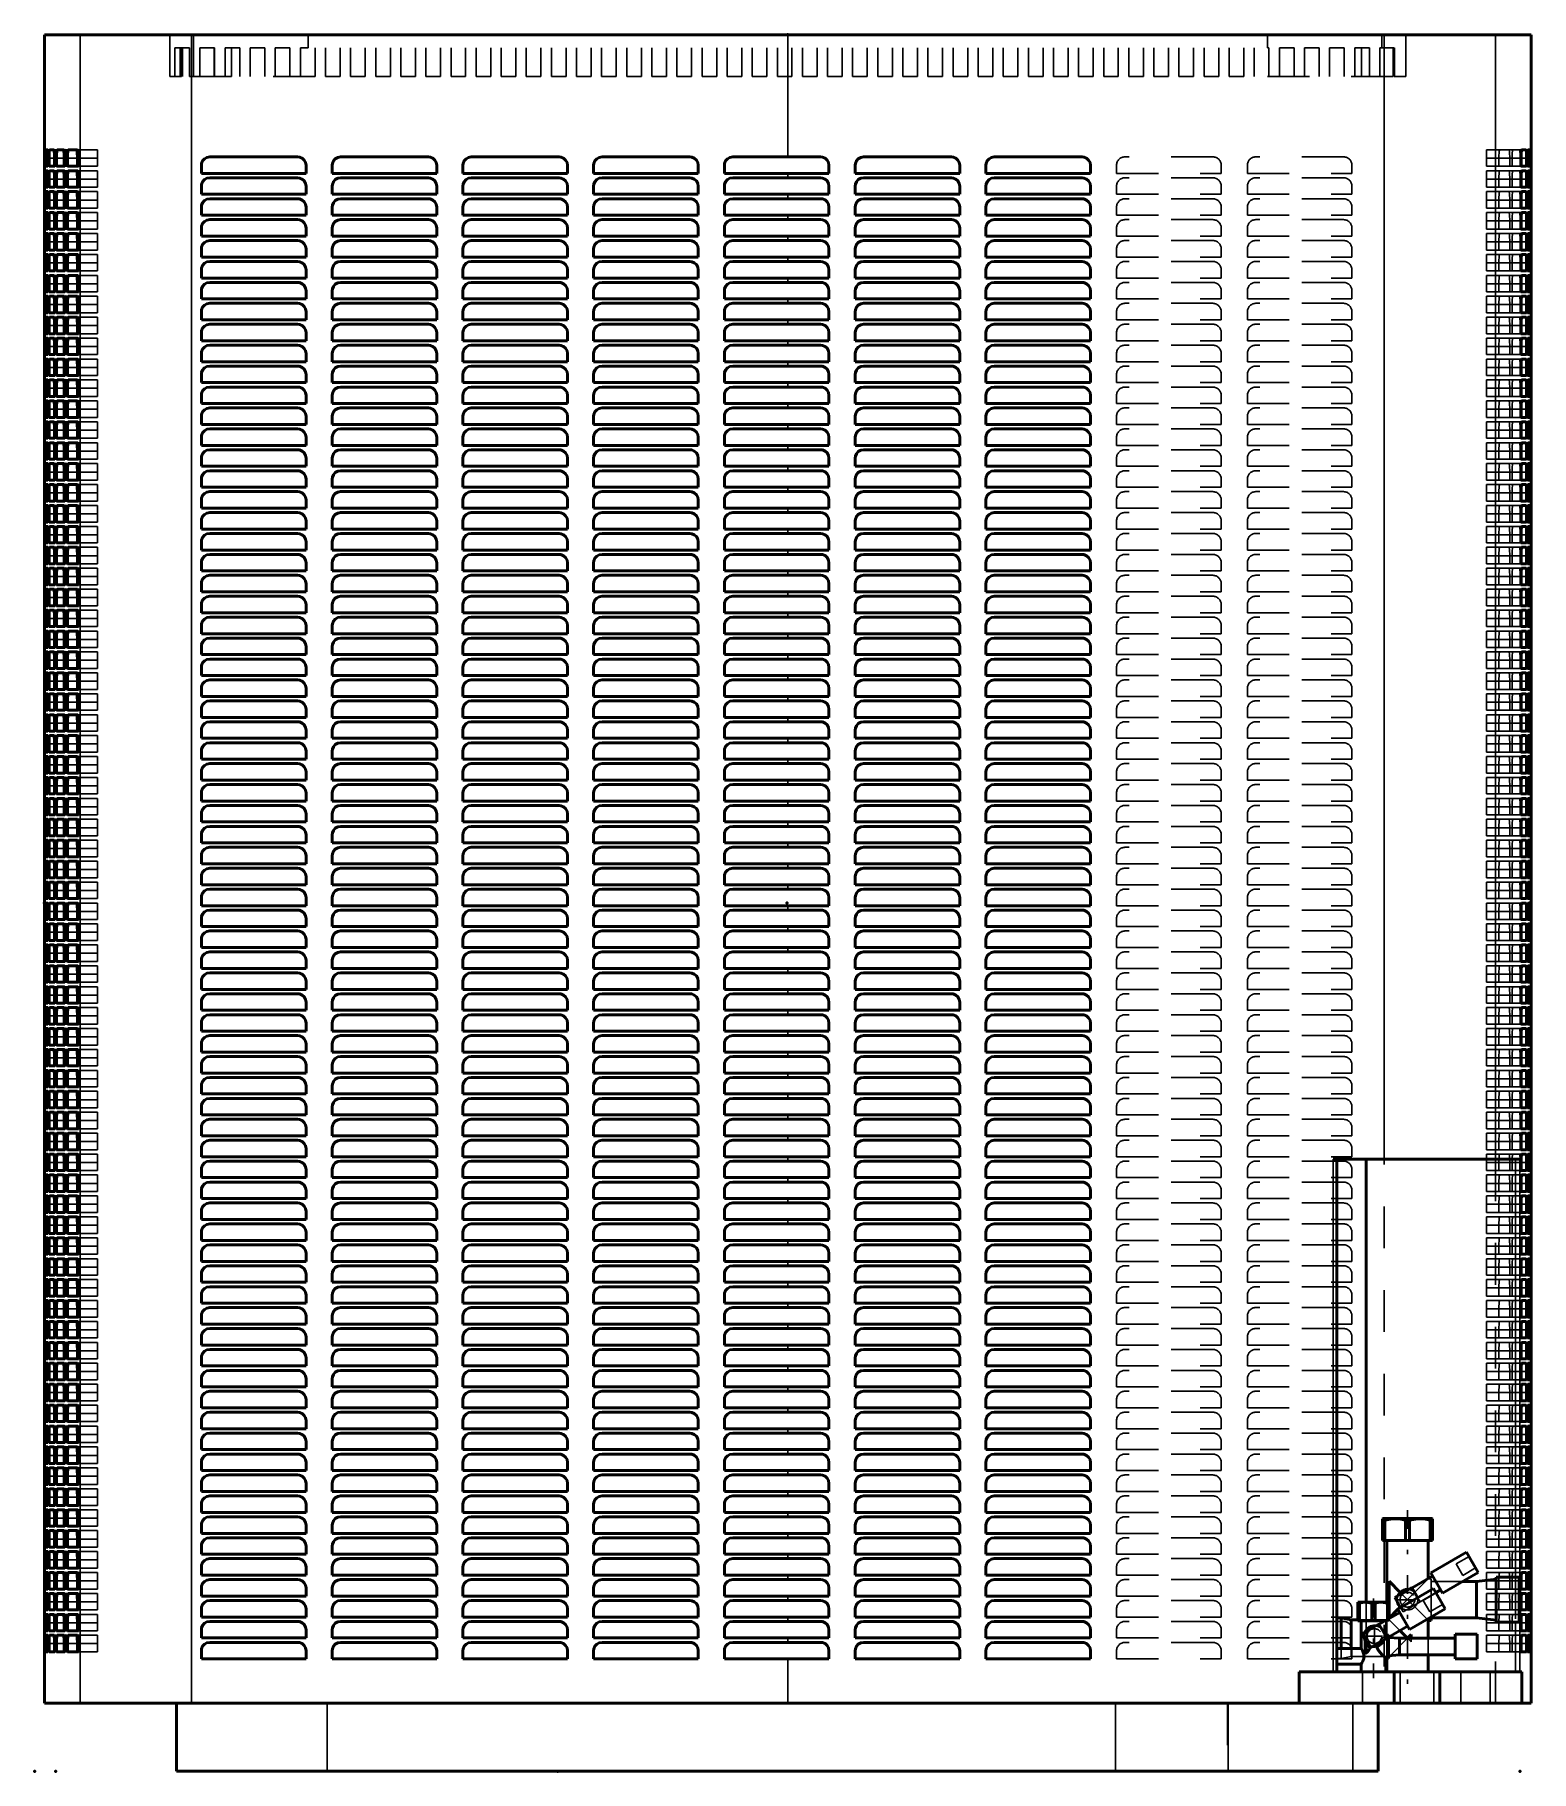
# Model space of a CAD drawing. Header units: inches. Extents: x 0 to 35.8, y 0 to 41.5.
import ezdxf

# ---------------------------------------------------------------- set-up
doc = ezdxf.new("R2010")
doc.units = ezdxf.units.IN
doc.header["$MEASUREMENT"] = 0
doc.linetypes.add('Center', pattern=[1.5, 0.45, -0.5, 0.05, -0.5])
doc.linetypes.add('Dashed', pattern=[2, 1, -1])
for name, color, linetype, lineweight in [('2d ConnectionPoints', 7, 'Continuous', 50), ('AM_0', 7, 'Continuous', 50), ('AM_4', 3, 'Continuous', 25), ('AM_7', 7, 'Center', 25), ('AM_9', 6, 'Dashed', 25)]:
    doc.layers.add(name, color=color, linetype=linetype, lineweight=lineweight)

msp = doc.modelspace()

# ---------------------------------------------------------------- linework, layer by layer
at = {"layer": '2d ConnectionPoints'}
for p in [(18, 41.5), (18, 41.5), (18, 41.5), (0.23, 20.75), (17.98, 20.75), (17.98, 20.75), (35.73, 20.75), (0, 0), (0.5, 0), (0.5, 0), (12.5, 0), (35.5, 0), (35.5, 0)]:
    msp.add_point(p, dxfattribs=at)
at = {"layer": 'AM_0'}
for p, q in [((0.23, 41.5), (0.23, 38.75)), ((0.23, 41.5), (35.77, 41.5)), ((35.77, 41.5), (35.77, 38.75)), ((0.236, 38.75), (0.23, 38.75)), ((0.31, 38.75), (0.251, 38.75)), ((0.466, 38.75), (0.352, 38.75)), ((0.704, 38.75), (0.535, 38.75)), ((1.025, 38.75), (0.8, 38.75)), ((35.648, 38.75), (35.534, 38.75)), ((35.749, 38.75), (35.69, 38.75)), ((35.77, 38.75), (35.764, 38.75)), ((0.23, 38.355), (0.239, 38.355)), ((0.23, 38.355), (0.23, 38.25)), ((0.236, 38.25), (0.23, 38.25)), ((0.235, 38.55), (0.235, 38.355)), ((0.239, 38.355), (0.239, 38.55)), ((0.248, 38.55), (0.248, 38.355)), ((0.248, 38.355), (0.317, 38.355)), ((0.31, 38.25), (0.251, 38.25)), ((0.317, 38.355), (0.317, 38.55)), ((0.343, 38.55), (0.343, 38.355)), ((0.343, 38.355), (0.478, 38.355)), ((0.466, 38.25), (0.352, 38.25)), ((0.478, 38.355), (0.478, 38.55)), ((0.52, 38.55), (0.52, 38.355)), ((0.52, 38.355), (0.722, 38.355)), ((0.704, 38.25), (0.535, 38.25)), ((0.722, 38.355), (0.722, 38.55)), ((0.78, 38.55), (0.78, 38.355)), ((0.78, 38.355), (1.048, 38.355)), ((1.025, 38.25), (0.8, 38.25)), ((1.048, 38.355), (1.048, 38.55)), ((3.984, 38.381), (3.984, 38.186)), ((3.984, 38.186), (6.484, 38.186)), ((6.284, 38.581), (4.184, 38.581)), ((6.484, 38.186), (6.484, 38.381)), ((7.109, 38.381), (7.109, 38.186)), ((7.109, 38.186), (9.609, 38.186)), ((9.409, 38.581), (7.309, 38.581)), ((9.609, 38.186), (9.609, 38.381)), ((10.234, 38.381), (10.234, 38.186)), ((10.234, 38.186), (12.734, 38.186)), ((12.534, 38.581), (10.434, 38.581)), ((12.734, 38.186), (12.734, 38.381)), ((13.359, 38.381), (13.359, 38.186)), ((13.359, 38.186), (15.859, 38.186)), ((15.659, 38.581), (13.559, 38.581)), ((15.859, 38.186), (15.859, 38.381)), ((16.484, 38.381), (16.484, 38.186)), ((16.484, 38.186), (18.984, 38.186)), ((18.784, 38.581), (16.684, 38.581)), ((18.984, 38.186), (18.984, 38.381)), ((19.609, 38.381), (19.609, 38.186)), ((19.609, 38.186), (22.109, 38.186)), ((21.909, 38.581), (19.809, 38.581)), ((22.109, 38.186), (22.109, 38.381)), ((22.734, 38.381), (22.734, 38.186)), ((22.734, 38.186), (25.234, 38.186)), ((25.034, 38.581), (22.934, 38.581)), ((25.234, 38.186), (25.234, 38.381)), ((35.522, 38.55), (35.522, 38.355)), ((35.522, 38.355), (35.657, 38.355)), ((35.648, 38.25), (35.534, 38.25)), ((35.657, 38.355), (35.657, 38.55)), ((35.683, 38.55), (35.683, 38.355)), ((35.683, 38.355), (35.752, 38.355)), ((35.749, 38.25), (35.69, 38.25)), ((35.752, 38.355), (35.752, 38.55)), ((35.761, 38.55), (35.761, 38.355)), ((35.761, 38.355), (35.77, 38.355)), ((35.77, 38.25), (35.764, 38.25)), ((35.765, 38.355), (35.765, 38.55)), ((35.77, 38.355), (35.77, 38.25)), ((0.23, 37.855), (0.239, 37.855)), ((0.23, 37.855), (0.23, 37.75)), ((0.235, 38.05), (0.235, 37.855)), ((0.239, 37.855), (0.239, 38.05)), ((0.248, 38.05), (0.248, 37.855)), ((0.248, 37.855), (0.317, 37.855)), ((0.317, 37.855), (0.317, 38.05)), ((0.343, 38.05), (0.343, 37.855)), ((0.343, 37.855), (0.478, 37.855)), ((0.478, 37.855), (0.478, 38.05)), ((0.52, 38.05), (0.52, 37.855)), ((0.52, 37.855), (0.722, 37.855)), ((0.722, 37.855), (0.722, 38.05)), ((0.78, 38.05), (0.78, 37.855)), ((0.78, 37.855), (1.048, 37.855)), ((1.048, 37.855), (1.048, 38.05)), ((3.984, 37.881), (3.984, 37.686)), ((6.284, 38.081), (4.184, 38.081)), ((6.484, 37.686), (6.484, 37.881)), ((7.109, 37.881), (7.109, 37.686)), ((9.409, 38.081), (7.309, 38.081)), ((9.609, 37.686), (9.609, 37.881)), ((10.234, 37.881), (10.234, 37.686)), ((12.534, 38.081), (10.434, 38.081)), ((12.734, 37.686), (12.734, 37.881)), ((13.359, 37.881), (13.359, 37.686)), ((15.659, 38.081), (13.559, 38.081)), ((15.859, 37.686), (15.859, 37.881)), ((16.484, 37.881), (16.484, 37.686)), ((18.784, 38.081), (16.684, 38.081)), ((18.984, 37.686), (18.984, 37.881)), ((19.609, 37.881), (19.609, 37.686)), ((21.909, 38.081), (19.809, 38.081)), ((22.109, 37.686), (22.109, 37.881)), ((22.734, 37.881), (22.734, 37.686)), ((25.034, 38.081), (22.934, 38.081)), ((25.234, 37.686), (25.234, 37.881)), ((35.522, 38.05), (35.522, 37.855)), ((35.522, 37.855), (35.657, 37.855)), ((35.657, 37.855), (35.657, 38.05)), ((35.683, 38.05), (35.683, 37.855)), ((35.683, 37.855), (35.752, 37.855)), ((35.752, 37.855), (35.752, 38.05)), ((35.761, 38.05), (35.761, 37.855)), ((35.761, 37.855), (35.77, 37.855)), ((35.765, 37.855), (35.765, 38.05)), ((35.77, 37.855), (35.77, 37.75)), ((0.236, 37.75), (0.23, 37.75)), ((0.23, 37.355), (0.239, 37.355)), ((0.23, 37.355), (0.23, 37.25)), ((0.235, 37.55), (0.235, 37.355)), ((0.239, 37.355), (0.239, 37.55)), ((0.248, 37.55), (0.248, 37.355)), ((0.248, 37.355), (0.317, 37.355)), ((0.31, 37.75), (0.251, 37.75)), ((0.317, 37.355), (0.317, 37.55)), ((0.343, 37.55), (0.343, 37.355)), ((0.343, 37.355), (0.478, 37.355)), ((0.466, 37.75), (0.352, 37.75)), ((0.478, 37.355), (0.478, 37.55)), ((0.52, 37.55), (0.52, 37.355)), ((0.52, 37.355), (0.722, 37.355)), ((0.704, 37.75), (0.535, 37.75)), ((0.722, 37.355), (0.722, 37.55)), ((0.78, 37.55), (0.78, 37.355)), ((0.78, 37.355), (1.048, 37.355)), ((1.025, 37.75), (0.8, 37.75)), ((1.048, 37.355), (1.048, 37.55)), ((3.984, 37.686), (6.484, 37.686)), ((3.984, 37.381), (3.984, 37.186)), ((6.284, 37.581), (4.184, 37.581)), ((6.484, 37.186), (6.484, 37.381)), ((7.109, 37.686), (9.609, 37.686)), ((7.109, 37.381), (7.109, 37.186)), ((9.409, 37.581), (7.309, 37.581)), ((9.609, 37.186), (9.609, 37.381)), ((10.234, 37.686), (12.734, 37.686)), ((10.234, 37.381), (10.234, 37.186)), ((12.534, 37.581), (10.434, 37.581)), ((12.734, 37.186), (12.734, 37.381)), ((13.359, 37.686), (15.859, 37.686)), ((13.359, 37.381), (13.359, 37.186)), ((15.659, 37.581), (13.559, 37.581)), ((15.859, 37.186), (15.859, 37.381)), ((16.484, 37.686), (18.984, 37.686)), ((16.484, 37.381), (16.484, 37.186)), ((18.784, 37.581), (16.684, 37.581)), ((18.984, 37.186), (18.984, 37.381)), ((19.609, 37.686), (22.109, 37.686)), ((19.609, 37.381), (19.609, 37.186)), ((21.909, 37.581), (19.809, 37.581)), ((22.109, 37.186), (22.109, 37.381)), ((22.734, 37.686), (25.234, 37.686)), ((22.734, 37.381), (22.734, 37.186)), ((25.034, 37.581), (22.934, 37.581)), ((25.234, 37.186), (25.234, 37.381)), ((35.522, 37.55), (35.522, 37.355)), ((35.522, 37.355), (35.657, 37.355)), ((35.648, 37.75), (35.534, 37.75)), ((35.657, 37.355), (35.657, 37.55)), ((35.683, 37.55), (35.683, 37.355)), ((35.683, 37.355), (35.752, 37.355)), ((35.749, 37.75), (35.69, 37.75)), ((35.752, 37.355), (35.752, 37.55)), ((35.761, 37.55), (35.761, 37.355)), ((35.761, 37.355), (35.77, 37.355)), ((35.77, 37.75), (35.764, 37.75)), ((35.765, 37.355), (35.765, 37.55)), ((35.77, 37.355), (35.77, 37.25)), ((0.236, 37.25), (0.23, 37.25)), ((0.235, 37.05), (0.235, 36.855)), ((0.239, 36.855), (0.239, 37.05)), ((0.248, 37.05), (0.248, 36.855)), ((0.31, 37.25), (0.251, 37.25)), ((0.317, 36.855), (0.317, 37.05)), ((0.343, 37.05), (0.343, 36.855)), ((0.466, 37.25), (0.352, 37.25)), ((0.478, 36.855), (0.478, 37.05)), ((0.52, 37.05), (0.52, 36.855)), ((0.704, 37.25), (0.535, 37.25)), ((0.722, 36.855), (0.722, 37.05)), ((0.78, 37.05), (0.78, 36.855)), ((1.025, 37.25), (0.8, 37.25)), ((1.048, 36.855), (1.048, 37.05)), ((3.984, 37.186), (6.484, 37.186)), ((6.284, 37.081), (4.184, 37.081)), ((7.109, 37.186), (9.609, 37.186)), ((9.409, 37.081), (7.309, 37.081)), ((10.234, 37.186), (12.734, 37.186)), ((12.534, 37.081), (10.434, 37.081)), ((13.359, 37.186), (15.859, 37.186)), ((15.659, 37.081), (13.559, 37.081)), ((16.484, 37.186), (18.984, 37.186)), ((18.784, 37.081), (16.684, 37.081)), ((19.609, 37.186), (22.109, 37.186)), ((21.909, 37.081), (19.809, 37.081)), ((22.734, 37.186), (25.234, 37.186)), ((25.034, 37.081), (22.934, 37.081)), ((35.522, 37.05), (35.522, 36.855)), ((35.648, 37.25), (35.534, 37.25)), ((35.657, 36.855), (35.657, 37.05)), ((35.683, 37.05), (35.683, 36.855)), ((35.749, 37.25), (35.69, 37.25)), ((35.752, 36.855), (35.752, 37.05)), ((35.761, 37.05), (35.761, 36.855)), ((35.77, 37.25), (35.764, 37.25)), ((35.765, 36.855), (35.765, 37.05)), ((0.23, 36.855), (0.239, 36.855)), ((0.23, 36.855), (0.23, 36.75)), ((0.236, 36.75), (0.23, 36.75)), ((0.235, 36.55), (0.235, 36.355)), ((0.239, 36.355), (0.239, 36.55)), ((0.248, 36.855), (0.317, 36.855)), ((0.248, 36.55), (0.248, 36.355)), ((0.31, 36.75), (0.251, 36.75)), ((0.317, 36.355), (0.317, 36.55)), ((0.343, 36.855), (0.478, 36.855)), ((0.343, 36.55), (0.343, 36.355)), ((0.466, 36.75), (0.352, 36.75)), ((0.478, 36.355), (0.478, 36.55)), ((0.52, 36.855), (0.722, 36.855)), ((0.52, 36.55), (0.52, 36.355)), ((0.704, 36.75), (0.535, 36.75)), ((0.722, 36.355), (0.722, 36.55)), ((0.78, 36.855), (1.048, 36.855)), ((0.78, 36.55), (0.78, 36.355)), ((1.025, 36.75), (0.8, 36.75)), ((1.048, 36.355), (1.048, 36.55)), ((3.984, 36.881), (3.984, 36.686)), ((3.984, 36.686), (6.484, 36.686)), ((6.284, 36.581), (4.184, 36.581)), ((6.484, 36.686), (6.484, 36.881)), ((7.109, 36.881), (7.109, 36.686)), ((7.109, 36.686), (9.609, 36.686)), ((9.409, 36.581), (7.309, 36.581)), ((9.609, 36.686), (9.609, 36.881)), ((10.234, 36.881), (10.234, 36.686)), ((10.234, 36.686), (12.734, 36.686)), ((12.534, 36.581), (10.434, 36.581)), ((12.734, 36.686), (12.734, 36.881)), ((13.359, 36.881), (13.359, 36.686)), ((13.359, 36.686), (15.859, 36.686)), ((15.659, 36.581), (13.559, 36.581)), ((15.859, 36.686), (15.859, 36.881)), ((16.484, 36.881), (16.484, 36.686)), ((16.484, 36.686), (18.984, 36.686)), ((18.784, 36.581), (16.684, 36.581)), ((18.984, 36.686), (18.984, 36.881)), ((19.609, 36.881), (19.609, 36.686)), ((19.609, 36.686), (22.109, 36.686)), ((21.909, 36.581), (19.809, 36.581)), ((22.109, 36.686), (22.109, 36.881)), ((22.734, 36.881), (22.734, 36.686)), ((22.734, 36.686), (25.234, 36.686)), ((25.034, 36.581), (22.934, 36.581)), ((25.234, 36.686), (25.234, 36.881)), ((35.522, 36.855), (35.657, 36.855)), ((35.522, 36.55), (35.522, 36.355)), ((35.648, 36.75), (35.534, 36.75)), ((35.657, 36.355), (35.657, 36.55)), ((35.683, 36.855), (35.752, 36.855)), ((35.683, 36.55), (35.683, 36.355)), ((35.749, 36.75), (35.69, 36.75)), ((35.752, 36.355), (35.752, 36.55)), ((35.761, 36.855), (35.77, 36.855)), ((35.761, 36.55), (35.761, 36.355)), ((35.77, 36.75), (35.764, 36.75)), ((35.765, 36.355), (35.765, 36.55)), ((35.77, 36.855), (35.77, 36.75)), ((0.23, 36.355), (0.239, 36.355)), ((0.23, 36.355), (0.23, 36.25)), ((0.236, 36.25), (0.23, 36.25)), ((0.248, 36.355), (0.317, 36.355)), ((0.31, 36.25), (0.251, 36.25)), ((0.343, 36.355), (0.478, 36.355)), ((0.466, 36.25), (0.352, 36.25)), ((0.52, 36.355), (0.722, 36.355)), ((0.704, 36.25), (0.535, 36.25)), ((0.78, 36.355), (1.048, 36.355)), ((1.025, 36.25), (0.8, 36.25)), ((3.984, 36.381), (3.984, 36.186)), ((3.984, 36.186), (6.484, 36.186)), ((6.484, 36.186), (6.484, 36.381)), ((7.109, 36.381), (7.109, 36.186)), ((7.109, 36.186), (9.609, 36.186)), ((9.609, 36.186), (9.609, 36.381)), ((10.234, 36.381), (10.234, 36.186)), ((10.234, 36.186), (12.734, 36.186)), ((12.734, 36.186), (12.734, 36.381)), ((13.359, 36.381), (13.359, 36.186)), ((13.359, 36.186), (15.859, 36.186)), ((15.859, 36.186), (15.859, 36.381)), ((16.484, 36.381), (16.484, 36.186)), ((16.484, 36.186), (18.984, 36.186)), ((18.984, 36.186), (18.984, 36.381)), ((19.609, 36.381), (19.609, 36.186)), ((19.609, 36.186), (22.109, 36.186)), ((22.109, 36.186), (22.109, 36.381)), ((22.734, 36.381), (22.734, 36.186)), ((22.734, 36.186), (25.234, 36.186)), ((25.234, 36.186), (25.234, 36.381)), ((35.522, 36.355), (35.657, 36.355)), ((35.648, 36.25), (35.534, 36.25)), ((35.683, 36.355), (35.752, 36.355)), ((35.749, 36.25), (35.69, 36.25)), ((35.761, 36.355), (35.77, 36.355)), ((35.77, 36.25), (35.764, 36.25)), ((35.77, 36.355), (35.77, 36.25)), ((0.23, 35.855), (0.239, 35.855)), ((0.23, 35.855), (0.23, 35.75)), ((0.236, 35.75), (0.23, 35.75)), ((0.235, 36.05), (0.235, 35.855)), ((0.239, 35.855), (0.239, 36.05)), ((0.248, 36.05), (0.248, 35.855)), ((0.248, 35.855), (0.317, 35.855)), ((0.31, 35.75), (0.251, 35.75)), ((0.317, 35.855), (0.317, 36.05)), ((0.343, 36.05), (0.343, 35.855)), ((0.343, 35.855), (0.478, 35.855)), ((0.466, 35.75), (0.352, 35.75)), ((0.478, 35.855), (0.478, 36.05)), ((0.52, 36.05), (0.52, 35.855)), ((0.52, 35.855), (0.722, 35.855)), ((0.704, 35.75), (0.535, 35.75)), ((0.722, 35.855), (0.722, 36.05)), ((0.78, 36.05), (0.78, 35.855)), ((0.78, 35.855), (1.048, 35.855)), ((1.025, 35.75), (0.8, 35.75)), ((1.048, 35.855), (1.048, 36.05)), ((3.984, 35.881), (3.984, 35.686)), ((6.284, 36.081), (4.184, 36.081)), ((6.484, 35.686), (6.484, 35.881)), ((7.109, 35.881), (7.109, 35.686)), ((9.409, 36.081), (7.309, 36.081)), ((9.609, 35.686), (9.609, 35.881)), ((10.234, 35.881), (10.234, 35.686)), ((12.534, 36.081), (10.434, 36.081)), ((12.734, 35.686), (12.734, 35.881)), ((13.359, 35.881), (13.359, 35.686)), ((15.659, 36.081), (13.559, 36.081)), ((15.859, 35.686), (15.859, 35.881)), ((16.484, 35.881), (16.484, 35.686)), ((18.784, 36.081), (16.684, 36.081)), ((18.984, 35.686), (18.984, 35.881)), ((19.609, 35.881), (19.609, 35.686)), ((21.909, 36.081), (19.809, 36.081)), ((22.109, 35.686), (22.109, 35.881)), ((22.734, 35.881), (22.734, 35.686)), ((25.034, 36.081), (22.934, 36.081)), ((25.234, 35.686), (25.234, 35.881)), ((35.522, 36.05), (35.522, 35.855)), ((35.522, 35.855), (35.657, 35.855)), ((35.648, 35.75), (35.534, 35.75)), ((35.657, 35.855), (35.657, 36.05)), ((35.683, 36.05), (35.683, 35.855)), ((35.683, 35.855), (35.752, 35.855)), ((35.749, 35.75), (35.69, 35.75)), ((35.752, 35.855), (35.752, 36.05)), ((35.761, 36.05), (35.761, 35.855)), ((35.761, 35.855), (35.77, 35.855)), ((35.77, 35.75), (35.764, 35.75)), ((35.765, 35.855), (35.765, 36.05)), ((35.77, 35.855), (35.77, 35.75)), ((0.23, 35.355), (0.239, 35.355)), ((0.23, 35.355), (0.23, 35.25)), ((0.235, 35.55), (0.235, 35.355)), ((0.239, 35.355), (0.239, 35.55)), ((0.248, 35.55), (0.248, 35.355)), ((0.248, 35.355), (0.317, 35.355)), ((0.317, 35.355), (0.317, 35.55)), ((0.343, 35.55), (0.343, 35.355)), ((0.343, 35.355), (0.478, 35.355)), ((0.478, 35.355), (0.478, 35.55)), ((0.52, 35.55), (0.52, 35.355)), ((0.52, 35.355), (0.722, 35.355)), ((0.722, 35.355), (0.722, 35.55)), ((0.78, 35.55), (0.78, 35.355)), ((0.78, 35.355), (1.048, 35.355)), ((1.048, 35.355), (1.048, 35.55)), ((3.984, 35.686), (6.484, 35.686)), ((3.984, 35.381), (3.984, 35.186)), ((6.284, 35.581), (4.184, 35.581)), ((6.484, 35.186), (6.484, 35.381)), ((7.109, 35.686), (9.609, 35.686)), ((7.109, 35.381), (7.109, 35.186)), ((9.409, 35.581), (7.309, 35.581)), ((9.609, 35.186), (9.609, 35.381)), ((10.234, 35.686), (12.734, 35.686)), ((10.234, 35.381), (10.234, 35.186)), ((12.534, 35.581), (10.434, 35.581)), ((12.734, 35.186), (12.734, 35.381)), ((13.359, 35.686), (15.859, 35.686)), ((13.359, 35.381), (13.359, 35.186)), ((15.659, 35.581), (13.559, 35.581)), ((15.859, 35.186), (15.859, 35.381)), ((16.484, 35.686), (18.984, 35.686)), ((16.484, 35.381), (16.484, 35.186)), ((18.784, 35.581), (16.684, 35.581)), ((18.984, 35.186), (18.984, 35.381)), ((19.609, 35.686), (22.109, 35.686)), ((19.609, 35.381), (19.609, 35.186)), ((21.909, 35.581), (19.809, 35.581)), ((22.109, 35.186), (22.109, 35.381)), ((22.734, 35.686), (25.234, 35.686)), ((22.734, 35.381), (22.734, 35.186)), ((25.034, 35.581), (22.934, 35.581)), ((25.234, 35.186), (25.234, 35.381)), ((35.522, 35.55), (35.522, 35.355)), ((35.522, 35.355), (35.657, 35.355)), ((35.657, 35.355), (35.657, 35.55)), ((35.683, 35.55), (35.683, 35.355)), ((35.683, 35.355), (35.752, 35.355)), ((35.752, 35.355), (35.752, 35.55)), ((35.761, 35.55), (35.761, 35.355)), ((35.761, 35.355), (35.77, 35.355)), ((35.765, 35.355), (35.765, 35.55)), ((35.77, 35.355), (35.77, 35.25)), ((0.236, 35.25), (0.23, 35.25)), ((0.235, 35.05), (0.235, 34.855)), ((0.239, 34.855), (0.239, 35.05)), ((0.248, 35.05), (0.248, 34.855)), ((0.31, 35.25), (0.251, 35.25)), ((0.317, 34.855), (0.317, 35.05)), ((0.343, 35.05), (0.343, 34.855)), ((0.466, 35.25), (0.352, 35.25)), ((0.478, 34.855), (0.478, 35.05)), ((0.52, 35.05), (0.52, 34.855)), ((0.704, 35.25), (0.535, 35.25)), ((0.722, 34.855), (0.722, 35.05)), ((0.78, 35.05), (0.78, 34.855)), ((1.025, 35.25), (0.8, 35.25)), ((1.048, 34.855), (1.048, 35.05)), ((3.984, 35.186), (6.484, 35.186)), ((3.984, 34.881), (3.984, 34.686)), ((6.284, 35.081), (4.184, 35.081)), ((6.484, 34.686), (6.484, 34.881)), ((7.109, 35.186), (9.609, 35.186)), ((7.109, 34.881), (7.109, 34.686)), ((9.409, 35.081), (7.309, 35.081)), ((9.609, 34.686), (9.609, 34.881)), ((10.234, 35.186), (12.734, 35.186)), ((10.234, 34.881), (10.234, 34.686)), ((12.534, 35.081), (10.434, 35.081)), ((12.734, 34.686), (12.734, 34.881)), ((13.359, 35.186), (15.859, 35.186)), ((13.359, 34.881), (13.359, 34.686)), ((15.659, 35.081), (13.559, 35.081)), ((15.859, 34.686), (15.859, 34.881)), ((16.484, 35.186), (18.984, 35.186)), ((16.484, 34.881), (16.484, 34.686)), ((18.784, 35.081), (16.684, 35.081)), ((18.984, 34.686), (18.984, 34.881)), ((19.609, 35.186), (22.109, 35.186)), ((19.609, 34.881), (19.609, 34.686)), ((21.909, 35.081), (19.809, 35.081)), ((22.109, 34.686), (22.109, 34.881)), ((22.734, 35.186), (25.234, 35.186)), ((22.734, 34.881), (22.734, 34.686)), ((25.034, 35.081), (22.934, 35.081)), ((25.234, 34.686), (25.234, 34.881)), ((35.522, 35.05), (35.522, 34.855)), ((35.648, 35.25), (35.534, 35.25)), ((35.657, 34.855), (35.657, 35.05)), ((35.683, 35.05), (35.683, 34.855)), ((35.749, 35.25), (35.69, 35.25)), ((35.752, 34.855), (35.752, 35.05)), ((35.761, 35.05), (35.761, 34.855)), ((35.77, 35.25), (35.764, 35.25)), ((35.765, 34.855), (35.765, 35.05)), ((0.23, 34.855), (0.239, 34.855)), ((0.23, 34.855), (0.23, 34.75)), ((0.236, 34.75), (0.23, 34.75)), ((0.235, 34.55), (0.235, 34.355)), ((0.239, 34.355), (0.239, 34.55)), ((0.248, 34.855), (0.317, 34.855)), ((0.248, 34.55), (0.248, 34.355)), ((0.31, 34.75), (0.251, 34.75)), ((0.317, 34.355), (0.317, 34.55)), ((0.343, 34.855), (0.478, 34.855)), ((0.343, 34.55), (0.343, 34.355)), ((0.466, 34.75), (0.352, 34.75)), ((0.478, 34.355), (0.478, 34.55)), ((0.52, 34.855), (0.722, 34.855)), ((0.52, 34.55), (0.52, 34.355)), ((0.704, 34.75), (0.535, 34.75)), ((0.722, 34.355), (0.722, 34.55)), ((0.78, 34.855), (1.048, 34.855)), ((0.78, 34.55), (0.78, 34.355)), ((1.025, 34.75), (0.8, 34.75)), ((1.048, 34.355), (1.048, 34.55)), ((3.984, 34.686), (6.484, 34.686)), ((6.284, 34.581), (4.184, 34.581)), ((7.109, 34.686), (9.609, 34.686)), ((9.409, 34.581), (7.309, 34.581)), ((10.234, 34.686), (12.734, 34.686)), ((12.534, 34.581), (10.434, 34.581)), ((13.359, 34.686), (15.859, 34.686)), ((15.659, 34.581), (13.559, 34.581)), ((16.484, 34.686), (18.984, 34.686)), ((18.784, 34.581), (16.684, 34.581)), ((19.609, 34.686), (22.109, 34.686)), ((21.909, 34.581), (19.809, 34.581)), ((22.734, 34.686), (25.234, 34.686)), ((25.034, 34.581), (22.934, 34.581)), ((35.522, 34.855), (35.657, 34.855)), ((35.522, 34.55), (35.522, 34.355)), ((35.648, 34.75), (35.534, 34.75)), ((35.657, 34.355), (35.657, 34.55)), ((35.683, 34.855), (35.752, 34.855)), ((35.683, 34.55), (35.683, 34.355)), ((35.749, 34.75), (35.69, 34.75)), ((35.752, 34.355), (35.752, 34.55)), ((35.761, 34.855), (35.77, 34.855)), ((35.761, 34.55), (35.761, 34.355)), ((35.77, 34.75), (35.764, 34.75)), ((35.765, 34.355), (35.765, 34.55)), ((35.77, 34.855), (35.77, 34.75)), ((0.23, 34.355), (0.239, 34.355)), ((0.23, 34.355), (0.23, 34.25)), ((0.236, 34.25), (0.23, 34.25)), ((0.235, 34.05), (0.235, 33.855)), ((0.239, 33.855), (0.239, 34.05)), ((0.248, 34.355), (0.317, 34.355)), ((0.248, 34.05), (0.248, 33.855)), ((0.31, 34.25), (0.251, 34.25)), ((0.317, 33.855), (0.317, 34.05)), ((0.343, 34.355), (0.478, 34.355)), ((0.343, 34.05), (0.343, 33.855)), ((0.466, 34.25), (0.352, 34.25)), ((0.478, 33.855), (0.478, 34.05)), ((0.52, 34.355), (0.722, 34.355)), ((0.52, 34.05), (0.52, 33.855)), ((0.704, 34.25), (0.535, 34.25)), ((0.722, 33.855), (0.722, 34.05)), ((0.78, 34.355), (1.048, 34.355)), ((0.78, 34.05), (0.78, 33.855)), ((1.025, 34.25), (0.8, 34.25)), ((1.048, 33.855), (1.048, 34.05)), ((3.984, 34.381), (3.984, 34.186)), ((3.984, 34.186), (6.484, 34.186)), ((6.284, 34.081), (4.184, 34.081)), ((6.484, 34.186), (6.484, 34.381)), ((7.109, 34.381), (7.109, 34.186)), ((7.109, 34.186), (9.609, 34.186)), ((9.409, 34.081), (7.309, 34.081)), ((9.609, 34.186), (9.609, 34.381)), ((10.234, 34.381), (10.234, 34.186)), ((10.234, 34.186), (12.734, 34.186)), ((12.534, 34.081), (10.434, 34.081)), ((12.734, 34.186), (12.734, 34.381)), ((13.359, 34.381), (13.359, 34.186)), ((13.359, 34.186), (15.859, 34.186)), ((15.659, 34.081), (13.559, 34.081)), ((15.859, 34.186), (15.859, 34.381)), ((16.484, 34.381), (16.484, 34.186)), ((16.484, 34.186), (18.984, 34.186)), ((18.784, 34.081), (16.684, 34.081)), ((18.984, 34.186), (18.984, 34.381)), ((19.609, 34.381), (19.609, 34.186)), ((19.609, 34.186), (22.109, 34.186)), ((21.909, 34.081), (19.809, 34.081)), ((22.109, 34.186), (22.109, 34.381)), ((22.734, 34.381), (22.734, 34.186)), ((22.734, 34.186), (25.234, 34.186)), ((25.034, 34.081), (22.934, 34.081)), ((25.234, 34.186), (25.234, 34.381)), ((35.522, 34.355), (35.657, 34.355)), ((35.522, 34.05), (35.522, 33.855)), ((35.648, 34.25), (35.534, 34.25)), ((35.657, 33.855), (35.657, 34.05)), ((35.683, 34.355), (35.752, 34.355)), ((35.683, 34.05), (35.683, 33.855)), ((35.749, 34.25), (35.69, 34.25)), ((35.752, 33.855), (35.752, 34.05)), ((35.761, 34.355), (35.77, 34.355)), ((35.761, 34.05), (35.761, 33.855)), ((35.77, 34.25), (35.764, 34.25)), ((35.765, 33.855), (35.765, 34.05)), ((35.77, 34.355), (35.77, 34.25)), ((0.23, 33.855), (0.239, 33.855)), ((0.23, 33.855), (0.23, 33.75)), ((0.236, 33.75), (0.23, 33.75)), ((0.248, 33.855), (0.317, 33.855)), ((0.31, 33.75), (0.251, 33.75)), ((0.343, 33.855), (0.478, 33.855)), ((0.466, 33.75), (0.352, 33.75)), ((0.52, 33.855), (0.722, 33.855)), ((0.704, 33.75), (0.535, 33.75)), ((0.78, 33.855), (1.048, 33.855)), ((1.025, 33.75), (0.8, 33.75)), ((3.984, 33.881), (3.984, 33.686)), ((3.984, 33.686), (6.484, 33.686)), ((6.484, 33.686), (6.484, 33.881)), ((7.109, 33.881), (7.109, 33.686)), ((7.109, 33.686), (9.609, 33.686)), ((9.609, 33.686), (9.609, 33.881)), ((10.234, 33.881), (10.234, 33.686)), ((10.234, 33.686), (12.734, 33.686)), ((12.734, 33.686), (12.734, 33.881)), ((13.359, 33.881), (13.359, 33.686)), ((13.359, 33.686), (15.859, 33.686)), ((15.859, 33.686), (15.859, 33.881)), ((16.484, 33.881), (16.484, 33.686)), ((16.484, 33.686), (18.984, 33.686)), ((18.984, 33.686), (18.984, 33.881)), ((19.609, 33.881), (19.609, 33.686)), ((19.609, 33.686), (22.109, 33.686)), ((22.109, 33.686), (22.109, 33.881)), ((22.734, 33.881), (22.734, 33.686)), ((22.734, 33.686), (25.234, 33.686)), ((25.234, 33.686), (25.234, 33.881)), ((35.522, 33.855), (35.657, 33.855)), ((35.648, 33.75), (35.534, 33.75)), ((35.683, 33.855), (35.752, 33.855)), ((35.749, 33.75), (35.69, 33.75)), ((35.761, 33.855), (35.77, 33.855)), ((35.77, 33.75), (35.764, 33.75)), ((35.77, 33.855), (35.77, 33.75)), ((0.23, 33.355), (0.239, 33.355)), ((0.23, 33.355), (0.23, 33.25)), ((0.236, 33.25), (0.23, 33.25)), ((0.235, 33.55), (0.235, 33.355)), ((0.239, 33.355), (0.239, 33.55)), ((0.248, 33.55), (0.248, 33.355)), ((0.248, 33.355), (0.317, 33.355)), ((0.31, 33.25), (0.251, 33.25)), ((0.317, 33.355), (0.317, 33.55)), ((0.343, 33.55), (0.343, 33.355)), ((0.343, 33.355), (0.478, 33.355)), ((0.466, 33.25), (0.352, 33.25)), ((0.478, 33.355), (0.478, 33.55)), ((0.52, 33.55), (0.52, 33.355)), ((0.52, 33.355), (0.722, 33.355)), ((0.704, 33.25), (0.535, 33.25)), ((0.722, 33.355), (0.722, 33.55)), ((0.78, 33.55), (0.78, 33.355)), ((0.78, 33.355), (1.048, 33.355)), ((1.025, 33.25), (0.8, 33.25)), ((1.048, 33.355), (1.048, 33.55)), ((3.984, 33.381), (3.984, 33.186)), ((6.284, 33.581), (4.184, 33.581)), ((6.484, 33.186), (6.484, 33.381)), ((7.109, 33.381), (7.109, 33.186)), ((9.409, 33.581), (7.309, 33.581)), ((9.609, 33.186), (9.609, 33.381)), ((10.234, 33.381), (10.234, 33.186)), ((12.534, 33.581), (10.434, 33.581)), ((12.734, 33.186), (12.734, 33.381)), ((13.359, 33.381), (13.359, 33.186)), ((15.659, 33.581), (13.559, 33.581)), ((15.859, 33.186), (15.859, 33.381)), ((16.484, 33.381), (16.484, 33.186)), ((18.784, 33.581), (16.684, 33.581)), ((18.984, 33.186), (18.984, 33.381)), ((19.609, 33.381), (19.609, 33.186)), ((21.909, 33.581), (19.809, 33.581)), ((22.109, 33.186), (22.109, 33.381)), ((22.734, 33.381), (22.734, 33.186)), ((25.034, 33.581), (22.934, 33.581)), ((25.234, 33.186), (25.234, 33.381)), ((35.522, 33.55), (35.522, 33.355)), ((35.522, 33.355), (35.657, 33.355)), ((35.648, 33.25), (35.534, 33.25)), ((35.657, 33.355), (35.657, 33.55)), ((35.683, 33.55), (35.683, 33.355)), ((35.683, 33.355), (35.752, 33.355)), ((35.749, 33.25), (35.69, 33.25)), ((35.752, 33.355), (35.752, 33.55)), ((35.761, 33.55), (35.761, 33.355)), ((35.761, 33.355), (35.77, 33.355)), ((35.77, 33.25), (35.764, 33.25)), ((35.765, 33.355), (35.765, 33.55)), ((35.77, 33.355), (35.77, 33.25)), ((0.23, 32.855), (0.239, 32.855)), ((0.23, 32.855), (0.23, 32.75)), ((0.235, 33.05), (0.235, 32.855)), ((0.239, 32.855), (0.239, 33.05)), ((0.248, 33.05), (0.248, 32.855)), ((0.248, 32.855), (0.317, 32.855)), ((0.317, 32.855), (0.317, 33.05)), ((0.343, 33.05), (0.343, 32.855)), ((0.343, 32.855), (0.478, 32.855)), ((0.478, 32.855), (0.478, 33.05)), ((0.52, 33.05), (0.52, 32.855)), ((0.52, 32.855), (0.722, 32.855)), ((0.722, 32.855), (0.722, 33.05)), ((0.78, 33.05), (0.78, 32.855)), ((0.78, 32.855), (1.048, 32.855)), ((1.048, 32.855), (1.048, 33.05)), ((3.984, 33.186), (6.484, 33.186)), ((3.984, 32.881), (3.984, 32.686)), ((6.284, 33.081), (4.184, 33.081)), ((6.484, 32.686), (6.484, 32.881)), ((7.109, 33.186), (9.609, 33.186)), ((7.109, 32.881), (7.109, 32.686)), ((9.409, 33.081), (7.309, 33.081)), ((9.609, 32.686), (9.609, 32.881)), ((10.234, 33.186), (12.734, 33.186)), ((10.234, 32.881), (10.234, 32.686)), ((12.534, 33.081), (10.434, 33.081)), ((12.734, 32.686), (12.734, 32.881)), ((13.359, 33.186), (15.859, 33.186)), ((13.359, 32.881), (13.359, 32.686)), ((15.659, 33.081), (13.559, 33.081)), ((15.859, 32.686), (15.859, 32.881)), ((16.484, 33.186), (18.984, 33.186)), ((16.484, 32.881), (16.484, 32.686)), ((18.784, 33.081), (16.684, 33.081)), ((18.984, 32.686), (18.984, 32.881)), ((19.609, 33.186), (22.109, 33.186)), ((19.609, 32.881), (19.609, 32.686)), ((21.909, 33.081), (19.809, 33.081)), ((22.109, 32.686), (22.109, 32.881)), ((22.734, 33.186), (25.234, 33.186)), ((22.734, 32.881), (22.734, 32.686)), ((25.034, 33.081), (22.934, 33.081)), ((25.234, 32.686), (25.234, 32.881)), ((35.522, 33.05), (35.522, 32.855)), ((35.522, 32.855), (35.657, 32.855)), ((35.657, 32.855), (35.657, 33.05)), ((35.683, 33.05), (35.683, 32.855)), ((35.683, 32.855), (35.752, 32.855)), ((35.752, 32.855), (35.752, 33.05)), ((35.761, 33.05), (35.761, 32.855)), ((35.761, 32.855), (35.77, 32.855)), ((35.765, 32.855), (35.765, 33.05)), ((35.77, 32.855), (35.77, 32.75)), ((0.236, 32.75), (0.23, 32.75)), ((0.235, 32.55), (0.235, 32.355)), ((0.239, 32.355), (0.239, 32.55)), ((0.248, 32.55), (0.248, 32.355)), ((0.31, 32.75), (0.251, 32.75)), ((0.317, 32.355), (0.317, 32.55)), ((0.343, 32.55), (0.343, 32.355)), ((0.466, 32.75), (0.352, 32.75)), ((0.478, 32.355), (0.478, 32.55)), ((0.52, 32.55), (0.52, 32.355)), ((0.704, 32.75), (0.535, 32.75)), ((0.722, 32.355), (0.722, 32.55)), ((0.78, 32.55), (0.78, 32.355)), ((1.025, 32.75), (0.8, 32.75)), ((1.048, 32.355), (1.048, 32.55)), ((3.984, 32.686), (6.484, 32.686)), ((3.984, 32.381), (3.984, 32.186)), ((6.284, 32.581), (4.184, 32.581)), ((6.484, 32.186), (6.484, 32.381)), ((7.109, 32.686), (9.609, 32.686)), ((7.109, 32.381), (7.109, 32.186)), ((9.409, 32.581), (7.309, 32.581)), ((9.609, 32.186), (9.609, 32.381)), ((10.234, 32.686), (12.734, 32.686)), ((10.234, 32.381), (10.234, 32.186)), ((12.534, 32.581), (10.434, 32.581)), ((12.734, 32.186), (12.734, 32.381)), ((13.359, 32.686), (15.859, 32.686)), ((13.359, 32.381), (13.359, 32.186)), ((15.659, 32.581), (13.559, 32.581)), ((15.859, 32.186), (15.859, 32.381)), ((16.484, 32.686), (18.984, 32.686)), ((16.484, 32.381), (16.484, 32.186)), ((18.784, 32.581), (16.684, 32.581)), ((18.984, 32.186), (18.984, 32.381)), ((19.609, 32.686), (22.109, 32.686)), ((19.609, 32.381), (19.609, 32.186)), ((21.909, 32.581), (19.809, 32.581)), ((22.109, 32.186), (22.109, 32.381)), ((22.734, 32.686), (25.234, 32.686)), ((22.734, 32.381), (22.734, 32.186)), ((25.034, 32.581), (22.934, 32.581)), ((25.234, 32.186), (25.234, 32.381)), ((35.522, 32.55), (35.522, 32.355)), ((35.648, 32.75), (35.534, 32.75)), ((35.657, 32.355), (35.657, 32.55)), ((35.683, 32.55), (35.683, 32.355)), ((35.749, 32.75), (35.69, 32.75)), ((35.752, 32.355), (35.752, 32.55)), ((35.761, 32.55), (35.761, 32.355)), ((35.77, 32.75), (35.764, 32.75)), ((35.765, 32.355), (35.765, 32.55)), ((0.23, 32.355), (0.239, 32.355)), ((0.23, 32.355), (0.23, 32.25)), ((0.236, 32.25), (0.23, 32.25)), ((0.235, 32.05), (0.235, 31.855)), ((0.239, 31.855), (0.239, 32.05)), ((0.248, 32.355), (0.317, 32.355)), ((0.248, 32.05), (0.248, 31.855)), ((0.31, 32.25), (0.251, 32.25)), ((0.317, 31.855), (0.317, 32.05)), ((0.343, 32.355), (0.478, 32.355)), ((0.343, 32.05), (0.343, 31.855)), ((0.466, 32.25), (0.352, 32.25)), ((0.478, 31.855), (0.478, 32.05)), ((0.52, 32.355), (0.722, 32.355)), ((0.52, 32.05), (0.52, 31.855)), ((0.704, 32.25), (0.535, 32.25)), ((0.722, 31.855), (0.722, 32.05)), ((0.78, 32.355), (1.048, 32.355)), ((0.78, 32.05), (0.78, 31.855)), ((1.025, 32.25), (0.8, 32.25)), ((1.048, 31.855), (1.048, 32.05)), ((3.984, 32.186), (6.484, 32.186)), ((6.284, 32.081), (4.184, 32.081)), ((7.109, 32.186), (9.609, 32.186)), ((9.409, 32.081), (7.309, 32.081)), ((10.234, 32.186), (12.734, 32.186)), ((12.534, 32.081), (10.434, 32.081)), ((13.359, 32.186), (15.859, 32.186)), ((15.659, 32.081), (13.559, 32.081)), ((16.484, 32.186), (18.984, 32.186)), ((18.784, 32.081), (16.684, 32.081)), ((19.609, 32.186), (22.109, 32.186)), ((21.909, 32.081), (19.809, 32.081)), ((22.734, 32.186), (25.234, 32.186)), ((25.034, 32.081), (22.934, 32.081)), ((35.522, 32.355), (35.657, 32.355)), ((35.522, 32.05), (35.522, 31.855)), ((35.648, 32.25), (35.534, 32.25)), ((35.657, 31.855), (35.657, 32.05)), ((35.683, 32.355), (35.752, 32.355)), ((35.683, 32.05), (35.683, 31.855)), ((35.749, 32.25), (35.69, 32.25)), ((35.752, 31.855), (35.752, 32.05)), ((35.761, 32.355), (35.77, 32.355)), ((35.761, 32.05), (35.761, 31.855)), ((35.77, 32.25), (35.764, 32.25)), ((35.765, 31.855), (35.765, 32.05)), ((35.77, 32.355), (35.77, 32.25)), ((0.23, 31.855), (0.239, 31.855)), ((0.23, 31.855), (0.23, 31.75)), ((0.236, 31.75), (0.23, 31.75)), ((0.235, 31.55), (0.235, 31.355)), ((0.239, 31.355), (0.239, 31.55)), ((0.248, 31.855), (0.317, 31.855)), ((0.248, 31.55), (0.248, 31.355)), ((0.31, 31.75), (0.251, 31.75)), ((0.317, 31.355), (0.317, 31.55)), ((0.343, 31.855), (0.478, 31.855)), ((0.343, 31.55), (0.343, 31.355)), ((0.466, 31.75), (0.352, 31.75)), ((0.478, 31.355), (0.478, 31.55)), ((0.52, 31.855), (0.722, 31.855)), ((0.52, 31.55), (0.52, 31.355)), ((0.704, 31.75), (0.535, 31.75)), ((0.722, 31.355), (0.722, 31.55)), ((0.78, 31.855), (1.048, 31.855)), ((0.78, 31.55), (0.78, 31.355)), ((1.025, 31.75), (0.8, 31.75)), ((1.048, 31.355), (1.048, 31.55)), ((3.984, 31.881), (3.984, 31.686)), ((3.984, 31.686), (6.484, 31.686)), ((6.284, 31.581), (4.184, 31.581)), ((6.484, 31.686), (6.484, 31.881)), ((7.109, 31.881), (7.109, 31.686)), ((7.109, 31.686), (9.609, 31.686)), ((9.409, 31.581), (7.309, 31.581)), ((9.609, 31.686), (9.609, 31.881)), ((10.234, 31.881), (10.234, 31.686)), ((10.234, 31.686), (12.734, 31.686)), ((12.534, 31.581), (10.434, 31.581)), ((12.734, 31.686), (12.734, 31.881)), ((13.359, 31.881), (13.359, 31.686)), ((13.359, 31.686), (15.859, 31.686)), ((15.659, 31.581), (13.559, 31.581)), ((15.859, 31.686), (15.859, 31.881)), ((16.484, 31.881), (16.484, 31.686)), ((16.484, 31.686), (18.984, 31.686)), ((18.784, 31.581), (16.684, 31.581)), ((18.984, 31.686), (18.984, 31.881)), ((19.609, 31.881), (19.609, 31.686)), ((19.609, 31.686), (22.109, 31.686)), ((21.909, 31.581), (19.809, 31.581)), ((22.109, 31.686), (22.109, 31.881)), ((22.734, 31.881), (22.734, 31.686)), ((22.734, 31.686), (25.234, 31.686)), ((25.034, 31.581), (22.934, 31.581)), ((25.234, 31.686), (25.234, 31.881)), ((35.522, 31.855), (35.657, 31.855)), ((35.522, 31.55), (35.522, 31.355)), ((35.648, 31.75), (35.534, 31.75)), ((35.657, 31.355), (35.657, 31.55)), ((35.683, 31.855), (35.752, 31.855)), ((35.683, 31.55), (35.683, 31.355)), ((35.749, 31.75), (35.69, 31.75)), ((35.752, 31.355), (35.752, 31.55)), ((35.761, 31.855), (35.77, 31.855)), ((35.761, 31.55), (35.761, 31.355)), ((35.77, 31.75), (35.764, 31.75)), ((35.765, 31.355), (35.765, 31.55)), ((35.77, 31.855), (35.77, 31.75)), ((0.23, 31.355), (0.239, 31.355)), ((0.23, 31.355), (0.23, 31.25)), ((0.236, 31.25), (0.23, 31.25)), ((0.248, 31.355), (0.317, 31.355)), ((0.31, 31.25), (0.251, 31.25)), ((0.343, 31.355), (0.478, 31.355)), ((0.466, 31.25), (0.352, 31.25)), ((0.52, 31.355), (0.722, 31.355)), ((0.704, 31.25), (0.535, 31.25)), ((0.78, 31.355), (1.048, 31.355)), ((1.025, 31.25), (0.8, 31.25)), ((3.984, 31.381), (3.984, 31.186)), ((3.984, 31.186), (6.484, 31.186)), ((6.484, 31.186), (6.484, 31.381)), ((7.109, 31.381), (7.109, 31.186)), ((7.109, 31.186), (9.609, 31.186)), ((9.609, 31.186), (9.609, 31.381)), ((10.234, 31.381), (10.234, 31.186)), ((10.234, 31.186), (12.734, 31.186)), ((12.734, 31.186), (12.734, 31.381)), ((13.359, 31.381), (13.359, 31.186)), ((13.359, 31.186), (15.859, 31.186)), ((15.859, 31.186), (15.859, 31.381)), ((16.484, 31.381), (16.484, 31.186)), ((16.484, 31.186), (18.984, 31.186)), ((18.984, 31.186), (18.984, 31.381)), ((19.609, 31.381), (19.609, 31.186)), ((19.609, 31.186), (22.109, 31.186)), ((22.109, 31.186), (22.109, 31.381)), ((22.734, 31.381), (22.734, 31.186)), ((22.734, 31.186), (25.234, 31.186)), ((25.234, 31.186), (25.234, 31.381)), ((35.522, 31.355), (35.657, 31.355)), ((35.648, 31.25), (35.534, 31.25)), ((35.683, 31.355), (35.752, 31.355)), ((35.749, 31.25), (35.69, 31.25)), ((35.761, 31.355), (35.77, 31.355)), ((35.77, 31.25), (35.764, 31.25)), ((35.77, 31.355), (35.77, 31.25)), ((0.23, 30.855), (0.239, 30.855)), ((0.23, 30.855), (0.23, 30.75)), ((0.236, 30.75), (0.23, 30.75)), ((0.235, 31.05), (0.235, 30.855)), ((0.239, 30.855), (0.239, 31.05)), ((0.248, 31.05), (0.248, 30.855)), ((0.248, 30.855), (0.317, 30.855)), ((0.31, 30.75), (0.251, 30.75)), ((0.317, 30.855), (0.317, 31.05)), ((0.343, 31.05), (0.343, 30.855)), ((0.343, 30.855), (0.478, 30.855)), ((0.466, 30.75), (0.352, 30.75)), ((0.478, 30.855), (0.478, 31.05)), ((0.52, 31.05), (0.52, 30.855)), ((0.52, 30.855), (0.722, 30.855)), ((0.704, 30.75), (0.535, 30.75)), ((0.722, 30.855), (0.722, 31.05)), ((0.78, 31.05), (0.78, 30.855)), ((0.78, 30.855), (1.048, 30.855)), ((1.025, 30.75), (0.8, 30.75)), ((1.048, 30.855), (1.048, 31.05)), ((3.984, 30.881), (3.984, 30.686)), ((6.284, 31.081), (4.184, 31.081)), ((6.484, 30.686), (6.484, 30.881)), ((7.109, 30.881), (7.109, 30.686)), ((9.409, 31.081), (7.309, 31.081)), ((9.609, 30.686), (9.609, 30.881)), ((10.234, 30.881), (10.234, 30.686)), ((12.534, 31.081), (10.434, 31.081)), ((12.734, 30.686), (12.734, 30.881)), ((13.359, 30.881), (13.359, 30.686)), ((15.659, 31.081), (13.559, 31.081)), ((15.859, 30.686), (15.859, 30.881)), ((16.484, 30.881), (16.484, 30.686)), ((18.784, 31.081), (16.684, 31.081)), ((18.984, 30.686), (18.984, 30.881)), ((19.609, 30.881), (19.609, 30.686)), ((21.909, 31.081), (19.809, 31.081)), ((22.109, 30.686), (22.109, 30.881)), ((22.734, 30.881), (22.734, 30.686)), ((25.034, 31.081), (22.934, 31.081)), ((25.234, 30.686), (25.234, 30.881)), ((35.522, 31.05), (35.522, 30.855)), ((35.522, 30.855), (35.657, 30.855)), ((35.648, 30.75), (35.534, 30.75)), ((35.657, 30.855), (35.657, 31.05)), ((35.683, 31.05), (35.683, 30.855)), ((35.683, 30.855), (35.752, 30.855)), ((35.749, 30.75), (35.69, 30.75)), ((35.752, 30.855), (35.752, 31.05)), ((35.761, 31.05), (35.761, 30.855)), ((35.761, 30.855), (35.77, 30.855)), ((35.77, 30.75), (35.764, 30.75)), ((35.765, 30.855), (35.765, 31.05)), ((35.77, 30.855), (35.77, 30.75)), ((0.23, 30.355), (0.239, 30.355)), ((0.23, 30.355), (0.23, 30.25)), ((0.235, 30.55), (0.235, 30.355)), ((0.239, 30.355), (0.239, 30.55)), ((0.248, 30.55), (0.248, 30.355)), ((0.248, 30.355), (0.317, 30.355)), ((0.317, 30.355), (0.317, 30.55)), ((0.343, 30.55), (0.343, 30.355)), ((0.343, 30.355), (0.478, 30.355)), ((0.478, 30.355), (0.478, 30.55)), ((0.52, 30.55), (0.52, 30.355)), ((0.52, 30.355), (0.722, 30.355)), ((0.722, 30.355), (0.722, 30.55)), ((0.78, 30.55), (0.78, 30.355)), ((0.78, 30.355), (1.048, 30.355)), ((1.048, 30.355), (1.048, 30.55)), ((3.984, 30.686), (6.484, 30.686)), ((3.984, 30.381), (3.984, 30.186)), ((6.284, 30.581), (4.184, 30.581)), ((6.484, 30.186), (6.484, 30.381)), ((7.109, 30.686), (9.609, 30.686)), ((7.109, 30.381), (7.109, 30.186)), ((9.409, 30.581), (7.309, 30.581)), ((9.609, 30.186), (9.609, 30.381)), ((10.234, 30.686), (12.734, 30.686)), ((10.234, 30.381), (10.234, 30.186)), ((12.534, 30.581), (10.434, 30.581)), ((12.734, 30.186), (12.734, 30.381)), ((13.359, 30.686), (15.859, 30.686)), ((13.359, 30.381), (13.359, 30.186)), ((15.659, 30.581), (13.559, 30.581)), ((15.859, 30.186), (15.859, 30.381)), ((16.484, 30.686), (18.984, 30.686)), ((16.484, 30.381), (16.484, 30.186)), ((18.784, 30.581), (16.684, 30.581)), ((18.984, 30.186), (18.984, 30.381)), ((19.609, 30.686), (22.109, 30.686)), ((19.609, 30.381), (19.609, 30.186)), ((21.909, 30.581), (19.809, 30.581)), ((22.109, 30.186), (22.109, 30.381)), ((22.734, 30.686), (25.234, 30.686)), ((22.734, 30.381), (22.734, 30.186)), ((25.034, 30.581), (22.934, 30.581)), ((25.234, 30.186), (25.234, 30.381)), ((35.522, 30.55), (35.522, 30.355)), ((35.522, 30.355), (35.657, 30.355)), ((35.657, 30.355), (35.657, 30.55)), ((35.683, 30.55), (35.683, 30.355)), ((35.683, 30.355), (35.752, 30.355)), ((35.752, 30.355), (35.752, 30.55)), ((35.761, 30.55), (35.761, 30.355)), ((35.761, 30.355), (35.77, 30.355)), ((35.765, 30.355), (35.765, 30.55)), ((35.77, 30.355), (35.77, 30.25)), ((0.236, 30.25), (0.23, 30.25)), ((0.235, 30.05), (0.235, 29.855)), ((0.239, 29.855), (0.239, 30.05)), ((0.248, 30.05), (0.248, 29.855)), ((0.31, 30.25), (0.251, 30.25)), ((0.317, 29.855), (0.317, 30.05)), ((0.343, 30.05), (0.343, 29.855)), ((0.466, 30.25), (0.352, 30.25)), ((0.478, 29.855), (0.478, 30.05)), ((0.52, 30.05), (0.52, 29.855)), ((0.704, 30.25), (0.535, 30.25)), ((0.722, 29.855), (0.722, 30.05)), ((0.78, 30.05), (0.78, 29.855)), ((1.025, 30.25), (0.8, 30.25)), ((1.048, 29.855), (1.048, 30.05)), ((3.984, 30.186), (6.484, 30.186)), ((3.984, 29.881), (3.984, 29.686)), ((6.284, 30.081), (4.184, 30.081)), ((6.484, 29.686), (6.484, 29.881)), ((7.109, 30.186), (9.609, 30.186)), ((7.109, 29.881), (7.109, 29.686)), ((9.409, 30.081), (7.309, 30.081)), ((9.609, 29.686), (9.609, 29.881)), ((10.234, 30.186), (12.734, 30.186)), ((10.234, 29.881), (10.234, 29.686)), ((12.534, 30.081), (10.434, 30.081)), ((12.734, 29.686), (12.734, 29.881)), ((13.359, 30.186), (15.859, 30.186)), ((13.359, 29.881), (13.359, 29.686)), ((15.659, 30.081), (13.559, 30.081)), ((15.859, 29.686), (15.859, 29.881)), ((16.484, 30.186), (18.984, 30.186)), ((16.484, 29.881), (16.484, 29.686)), ((18.784, 30.081), (16.684, 30.081)), ((18.984, 29.686), (18.984, 29.881)), ((19.609, 30.186), (22.109, 30.186)), ((19.609, 29.881), (19.609, 29.686)), ((21.909, 30.081), (19.809, 30.081)), ((22.109, 29.686), (22.109, 29.881)), ((22.734, 30.186), (25.234, 30.186)), ((22.734, 29.881), (22.734, 29.686)), ((25.034, 30.081), (22.934, 30.081)), ((25.234, 29.686), (25.234, 29.881)), ((35.522, 30.05), (35.522, 29.855)), ((35.648, 30.25), (35.534, 30.25)), ((35.657, 29.855), (35.657, 30.05)), ((35.683, 30.05), (35.683, 29.855)), ((35.749, 30.25), (35.69, 30.25)), ((35.752, 29.855), (35.752, 30.05)), ((35.761, 30.05), (35.761, 29.855)), ((35.77, 30.25), (35.764, 30.25)), ((35.765, 29.855), (35.765, 30.05)), ((0.23, 29.855), (0.239, 29.855)), ((0.23, 29.855), (0.23, 29.75)), ((0.236, 29.75), (0.23, 29.75)), ((0.235, 29.55), (0.235, 29.355)), ((0.239, 29.355), (0.239, 29.55)), ((0.248, 29.855), (0.317, 29.855)), ((0.248, 29.55), (0.248, 29.355)), ((0.31, 29.75), (0.251, 29.75)), ((0.317, 29.355), (0.317, 29.55)), ((0.343, 29.855), (0.478, 29.855)), ((0.343, 29.55), (0.343, 29.355)), ((0.466, 29.75), (0.352, 29.75)), ((0.478, 29.355), (0.478, 29.55)), ((0.52, 29.855), (0.722, 29.855)), ((0.52, 29.55), (0.52, 29.355)), ((0.704, 29.75), (0.535, 29.75)), ((0.722, 29.355), (0.722, 29.55)), ((0.78, 29.855), (1.048, 29.855)), ((0.78, 29.55), (0.78, 29.355)), ((1.025, 29.75), (0.8, 29.75)), ((1.048, 29.355), (1.048, 29.55)), ((3.984, 29.686), (6.484, 29.686)), ((6.284, 29.581), (4.184, 29.581)), ((7.109, 29.686), (9.609, 29.686)), ((9.409, 29.581), (7.309, 29.581)), ((10.234, 29.686), (12.734, 29.686)), ((12.534, 29.581), (10.434, 29.581)), ((13.359, 29.686), (15.859, 29.686)), ((15.659, 29.581), (13.559, 29.581)), ((16.484, 29.686), (18.984, 29.686)), ((18.784, 29.581), (16.684, 29.581)), ((19.609, 29.686), (22.109, 29.686)), ((21.909, 29.581), (19.809, 29.581)), ((22.734, 29.686), (25.234, 29.686)), ((25.034, 29.581), (22.934, 29.581)), ((35.522, 29.855), (35.657, 29.855)), ((35.522, 29.55), (35.522, 29.355)), ((35.648, 29.75), (35.534, 29.75)), ((35.657, 29.355), (35.657, 29.55)), ((35.683, 29.855), (35.752, 29.855)), ((35.683, 29.55), (35.683, 29.355)), ((35.749, 29.75), (35.69, 29.75)), ((35.752, 29.355), (35.752, 29.55)), ((35.761, 29.855), (35.77, 29.855)), ((35.761, 29.55), (35.761, 29.355)), ((35.77, 29.75), (35.764, 29.75)), ((35.765, 29.355), (35.765, 29.55)), ((35.77, 29.855), (35.77, 29.75)), ((0.23, 29.355), (0.239, 29.355)), ((0.23, 29.355), (0.23, 29.25)), ((0.236, 29.25), (0.23, 29.25)), ((0.235, 29.05), (0.235, 28.855)), ((0.239, 28.855), (0.239, 29.05)), ((0.248, 29.355), (0.317, 29.355)), ((0.248, 29.05), (0.248, 28.855)), ((0.31, 29.25), (0.251, 29.25)), ((0.317, 28.855), (0.317, 29.05)), ((0.343, 29.355), (0.478, 29.355)), ((0.343, 29.05), (0.343, 28.855)), ((0.466, 29.25), (0.352, 29.25)), ((0.478, 28.855), (0.478, 29.05)), ((0.52, 29.355), (0.722, 29.355)), ((0.52, 29.05), (0.52, 28.855)), ((0.704, 29.25), (0.535, 29.25)), ((0.722, 28.855), (0.722, 29.05)), ((0.78, 29.355), (1.048, 29.355)), ((0.78, 29.05), (0.78, 28.855)), ((1.025, 29.25), (0.8, 29.25)), ((1.048, 28.855), (1.048, 29.05)), ((3.984, 29.381), (3.984, 29.186)), ((3.984, 29.186), (6.484, 29.186)), ((6.284, 29.081), (4.184, 29.081)), ((6.484, 29.186), (6.484, 29.381)), ((7.109, 29.381), (7.109, 29.186)), ((7.109, 29.186), (9.609, 29.186)), ((9.409, 29.081), (7.309, 29.081)), ((9.609, 29.186), (9.609, 29.381)), ((10.234, 29.381), (10.234, 29.186)), ((10.234, 29.186), (12.734, 29.186)), ((12.534, 29.081), (10.434, 29.081)), ((12.734, 29.186), (12.734, 29.381)), ((13.359, 29.381), (13.359, 29.186)), ((13.359, 29.186), (15.859, 29.186)), ((15.659, 29.081), (13.559, 29.081)), ((15.859, 29.186), (15.859, 29.381)), ((16.484, 29.381), (16.484, 29.186)), ((16.484, 29.186), (18.984, 29.186)), ((18.784, 29.081), (16.684, 29.081)), ((18.984, 29.186), (18.984, 29.381)), ((19.609, 29.381), (19.609, 29.186)), ((19.609, 29.186), (22.109, 29.186)), ((21.909, 29.081), (19.809, 29.081)), ((22.109, 29.186), (22.109, 29.381)), ((22.734, 29.381), (22.734, 29.186)), ((22.734, 29.186), (25.234, 29.186)), ((25.034, 29.081), (22.934, 29.081)), ((25.234, 29.186), (25.234, 29.381)), ((35.522, 29.355), (35.657, 29.355)), ((35.522, 29.05), (35.522, 28.855)), ((35.648, 29.25), (35.534, 29.25)), ((35.657, 28.855), (35.657, 29.05)), ((35.683, 29.355), (35.752, 29.355)), ((35.683, 29.05), (35.683, 28.855)), ((35.749, 29.25), (35.69, 29.25)), ((35.752, 28.855), (35.752, 29.05)), ((35.761, 29.355), (35.77, 29.355)), ((35.761, 29.05), (35.761, 28.855)), ((35.77, 29.25), (35.764, 29.25)), ((35.765, 28.855), (35.765, 29.05)), ((35.77, 29.355), (35.77, 29.25)), ((0.23, 28.855), (0.239, 28.855)), ((0.23, 28.855), (0.23, 28.75)), ((0.236, 28.75), (0.23, 28.75)), ((0.248, 28.855), (0.317, 28.855)), ((0.31, 28.75), (0.251, 28.75)), ((0.343, 28.855), (0.478, 28.855)), ((0.466, 28.75), (0.352, 28.75)), ((0.52, 28.855), (0.722, 28.855)), ((0.704, 28.75), (0.535, 28.75)), ((0.78, 28.855), (1.048, 28.855)), ((1.025, 28.75), (0.8, 28.75)), ((3.984, 28.881), (3.984, 28.686)), ((3.984, 28.686), (6.484, 28.686)), ((6.484, 28.686), (6.484, 28.881)), ((7.109, 28.881), (7.109, 28.686)), ((7.109, 28.686), (9.609, 28.686)), ((9.609, 28.686), (9.609, 28.881)), ((10.234, 28.881), (10.234, 28.686)), ((10.234, 28.686), (12.734, 28.686)), ((12.734, 28.686), (12.734, 28.881)), ((13.359, 28.881), (13.359, 28.686)), ((13.359, 28.686), (15.859, 28.686)), ((15.859, 28.686), (15.859, 28.881)), ((16.484, 28.881), (16.484, 28.686)), ((16.484, 28.686), (18.984, 28.686)), ((18.984, 28.686), (18.984, 28.881)), ((19.609, 28.881), (19.609, 28.686)), ((19.609, 28.686), (22.109, 28.686)), ((22.109, 28.686), (22.109, 28.881)), ((22.734, 28.881), (22.734, 28.686)), ((22.734, 28.686), (25.234, 28.686)), ((25.234, 28.686), (25.234, 28.881)), ((35.522, 28.855), (35.657, 28.855)), ((35.648, 28.75), (35.534, 28.75)), ((35.683, 28.855), (35.752, 28.855)), ((35.749, 28.75), (35.69, 28.75)), ((35.761, 28.855), (35.77, 28.855)), ((35.77, 28.75), (35.764, 28.75)), ((35.77, 28.855), (35.77, 28.75)), ((0.23, 28.355), (0.239, 28.355)), ((0.23, 28.355), (0.23, 28.25)), ((0.236, 28.25), (0.23, 28.25)), ((0.235, 28.55), (0.235, 28.355)), ((0.239, 28.355), (0.239, 28.55)), ((0.248, 28.55), (0.248, 28.355)), ((0.248, 28.355), (0.317, 28.355)), ((0.31, 28.25), (0.251, 28.25)), ((0.317, 28.355), (0.317, 28.55)), ((0.343, 28.55), (0.343, 28.355)), ((0.343, 28.355), (0.478, 28.355)), ((0.466, 28.25), (0.352, 28.25)), ((0.478, 28.355), (0.478, 28.55)), ((0.52, 28.55), (0.52, 28.355)), ((0.52, 28.355), (0.722, 28.355)), ((0.704, 28.25), (0.535, 28.25)), ((0.722, 28.355), (0.722, 28.55)), ((0.78, 28.55), (0.78, 28.355)), ((0.78, 28.355), (1.048, 28.355)), ((1.025, 28.25), (0.8, 28.25)), ((1.048, 28.355), (1.048, 28.55)), ((3.984, 28.381), (3.984, 28.186)), ((6.284, 28.581), (4.184, 28.581)), ((6.484, 28.186), (6.484, 28.381)), ((7.109, 28.381), (7.109, 28.186)), ((9.409, 28.581), (7.309, 28.581)), ((9.609, 28.186), (9.609, 28.381)), ((10.234, 28.381), (10.234, 28.186)), ((12.534, 28.581), (10.434, 28.581)), ((12.734, 28.186), (12.734, 28.381)), ((13.359, 28.381), (13.359, 28.186)), ((15.659, 28.581), (13.559, 28.581)), ((15.859, 28.186), (15.859, 28.381)), ((16.484, 28.381), (16.484, 28.186)), ((18.784, 28.581), (16.684, 28.581)), ((18.984, 28.186), (18.984, 28.381)), ((19.609, 28.381), (19.609, 28.186)), ((21.909, 28.581), (19.809, 28.581)), ((22.109, 28.186), (22.109, 28.381)), ((22.734, 28.381), (22.734, 28.186)), ((25.034, 28.581), (22.934, 28.581)), ((25.234, 28.186), (25.234, 28.381)), ((35.522, 28.55), (35.522, 28.355)), ((35.522, 28.355), (35.657, 28.355)), ((35.648, 28.25), (35.534, 28.25)), ((35.657, 28.355), (35.657, 28.55)), ((35.683, 28.55), (35.683, 28.355)), ((35.683, 28.355), (35.752, 28.355)), ((35.749, 28.25), (35.69, 28.25)), ((35.752, 28.355), (35.752, 28.55)), ((35.761, 28.55), (35.761, 28.355)), ((35.761, 28.355), (35.77, 28.355)), ((35.77, 28.25), (35.764, 28.25)), ((35.765, 28.355), (35.765, 28.55)), ((35.77, 28.355), (35.77, 28.25)), ((0.23, 27.855), (0.239, 27.855)), ((0.23, 27.855), (0.23, 27.75)), ((0.235, 28.05), (0.235, 27.855)), ((0.239, 27.855), (0.239, 28.05)), ((0.248, 28.05), (0.248, 27.855)), ((0.248, 27.855), (0.317, 27.855)), ((0.317, 27.855), (0.317, 28.05)), ((0.343, 28.05), (0.343, 27.855)), ((0.343, 27.855), (0.478, 27.855)), ((0.478, 27.855), (0.478, 28.05)), ((0.52, 28.05), (0.52, 27.855)), ((0.52, 27.855), (0.722, 27.855)), ((0.722, 27.855), (0.722, 28.05)), ((0.78, 28.05), (0.78, 27.855)), ((0.78, 27.855), (1.048, 27.855)), ((1.048, 27.855), (1.048, 28.05)), ((3.984, 28.186), (6.484, 28.186)), ((3.984, 27.881), (3.984, 27.686)), ((6.284, 28.081), (4.184, 28.081)), ((6.484, 27.686), (6.484, 27.881)), ((7.109, 28.186), (9.609, 28.186)), ((7.109, 27.881), (7.109, 27.686)), ((9.409, 28.081), (7.309, 28.081)), ((9.609, 27.686), (9.609, 27.881)), ((10.234, 28.186), (12.734, 28.186)), ((10.234, 27.881), (10.234, 27.686)), ((12.534, 28.081), (10.434, 28.081)), ((12.734, 27.686), (12.734, 27.881)), ((13.359, 28.186), (15.859, 28.186)), ((13.359, 27.881), (13.359, 27.686)), ((15.659, 28.081), (13.559, 28.081)), ((15.859, 27.686), (15.859, 27.881)), ((16.484, 28.186), (18.984, 28.186)), ((16.484, 27.881), (16.484, 27.686)), ((18.784, 28.081), (16.684, 28.081)), ((18.984, 27.686), (18.984, 27.881)), ((19.609, 28.186), (22.109, 28.186)), ((19.609, 27.881), (19.609, 27.686)), ((21.909, 28.081), (19.809, 28.081)), ((22.109, 27.686), (22.109, 27.881)), ((22.734, 28.186), (25.234, 28.186)), ((22.734, 27.881), (22.734, 27.686)), ((25.034, 28.081), (22.934, 28.081)), ((25.234, 27.686), (25.234, 27.881)), ((35.522, 28.05), (35.522, 27.855)), ((35.522, 27.855), (35.657, 27.855)), ((35.657, 27.855), (35.657, 28.05)), ((35.683, 28.05), (35.683, 27.855)), ((35.683, 27.855), (35.752, 27.855)), ((35.752, 27.855), (35.752, 28.05)), ((35.761, 28.05), (35.761, 27.855)), ((35.761, 27.855), (35.77, 27.855)), ((35.765, 27.855), (35.765, 28.05)), ((35.77, 27.855), (35.77, 27.75)), ((0.236, 27.75), (0.23, 27.75)), ((0.235, 27.55), (0.235, 27.355)), ((0.239, 27.355), (0.239, 27.55)), ((0.248, 27.55), (0.248, 27.355)), ((0.31, 27.75), (0.251, 27.75)), ((0.317, 27.355), (0.317, 27.55)), ((0.343, 27.55), (0.343, 27.355)), ((0.466, 27.75), (0.352, 27.75)), ((0.478, 27.355), (0.478, 27.55)), ((0.52, 27.55), (0.52, 27.355)), ((0.704, 27.75), (0.535, 27.75)), ((0.722, 27.355), (0.722, 27.55)), ((0.78, 27.55), (0.78, 27.355)), ((1.025, 27.75), (0.8, 27.75)), ((1.048, 27.355), (1.048, 27.55)), ((3.984, 27.686), (6.484, 27.686)), ((6.284, 27.581), (4.184, 27.581)), ((7.109, 27.686), (9.609, 27.686)), ((9.409, 27.581), (7.309, 27.581)), ((10.234, 27.686), (12.734, 27.686)), ((12.534, 27.581), (10.434, 27.581)), ((13.359, 27.686), (15.859, 27.686)), ((15.659, 27.581), (13.559, 27.581)), ((16.484, 27.686), (18.984, 27.686)), ((18.784, 27.581), (16.684, 27.581)), ((19.609, 27.686), (22.109, 27.686)), ((21.909, 27.581), (19.809, 27.581)), ((22.734, 27.686), (25.234, 27.686)), ((25.034, 27.581), (22.934, 27.581)), ((35.522, 27.55), (35.522, 27.355)), ((35.648, 27.75), (35.534, 27.75)), ((35.657, 27.355), (35.657, 27.55)), ((35.683, 27.55), (35.683, 27.355)), ((35.749, 27.75), (35.69, 27.75)), ((35.752, 27.355), (35.752, 27.55)), ((35.761, 27.55), (35.761, 27.355)), ((35.77, 27.75), (35.764, 27.75)), ((35.765, 27.355), (35.765, 27.55)), ((0.23, 27.355), (0.239, 27.355)), ((0.23, 27.355), (0.23, 27.25)), ((0.236, 27.25), (0.23, 27.25)), ((0.235, 27.05), (0.235, 26.855)), ((0.239, 26.855), (0.239, 27.05)), ((0.248, 27.355), (0.317, 27.355)), ((0.248, 27.05), (0.248, 26.855)), ((0.31, 27.25), (0.251, 27.25)), ((0.317, 26.855), (0.317, 27.05)), ((0.343, 27.355), (0.478, 27.355)), ((0.343, 27.05), (0.343, 26.855)), ((0.466, 27.25), (0.352, 27.25)), ((0.478, 26.855), (0.478, 27.05)), ((0.52, 27.355), (0.722, 27.355)), ((0.52, 27.05), (0.52, 26.855)), ((0.704, 27.25), (0.535, 27.25)), ((0.722, 26.855), (0.722, 27.05)), ((0.78, 27.355), (1.048, 27.355)), ((0.78, 27.05), (0.78, 26.855)), ((1.025, 27.25), (0.8, 27.25)), ((1.048, 26.855), (1.048, 27.05)), ((3.984, 27.381), (3.984, 27.186)), ((3.984, 27.186), (6.484, 27.186)), ((6.284, 27.081), (4.184, 27.081)), ((6.484, 27.186), (6.484, 27.381)), ((7.109, 27.381), (7.109, 27.186)), ((7.109, 27.186), (9.609, 27.186)), ((9.409, 27.081), (7.309, 27.081)), ((9.609, 27.186), (9.609, 27.381)), ((10.234, 27.381), (10.234, 27.186)), ((10.234, 27.186), (12.734, 27.186)), ((12.534, 27.081), (10.434, 27.081)), ((12.734, 27.186), (12.734, 27.381)), ((13.359, 27.381), (13.359, 27.186)), ((13.359, 27.186), (15.859, 27.186)), ((15.659, 27.081), (13.559, 27.081)), ((15.859, 27.186), (15.859, 27.381)), ((16.484, 27.381), (16.484, 27.186)), ((16.484, 27.186), (18.984, 27.186)), ((18.784, 27.081), (16.684, 27.081)), ((18.984, 27.186), (18.984, 27.381)), ((19.609, 27.381), (19.609, 27.186)), ((19.609, 27.186), (22.109, 27.186)), ((21.909, 27.081), (19.809, 27.081)), ((22.109, 27.186), (22.109, 27.381)), ((22.734, 27.381), (22.734, 27.186)), ((22.734, 27.186), (25.234, 27.186)), ((25.034, 27.081), (22.934, 27.081)), ((25.234, 27.186), (25.234, 27.381)), ((35.522, 27.355), (35.657, 27.355)), ((35.522, 27.05), (35.522, 26.855)), ((35.648, 27.25), (35.534, 27.25)), ((35.657, 26.855), (35.657, 27.05)), ((35.683, 27.355), (35.752, 27.355)), ((35.683, 27.05), (35.683, 26.855)), ((35.749, 27.25), (35.69, 27.25)), ((35.752, 26.855), (35.752, 27.05)), ((35.761, 27.355), (35.77, 27.355)), ((35.761, 27.05), (35.761, 26.855)), ((35.77, 27.25), (35.764, 27.25)), ((35.765, 26.855), (35.765, 27.05)), ((35.77, 27.355), (35.77, 27.25)), ((0.23, 26.855), (0.239, 26.855)), ((0.23, 26.855), (0.23, 26.75)), ((0.236, 26.75), (0.23, 26.75)), ((0.248, 26.855), (0.317, 26.855)), ((0.31, 26.75), (0.251, 26.75)), ((0.343, 26.855), (0.478, 26.855)), ((0.466, 26.75), (0.352, 26.75)), ((0.52, 26.855), (0.722, 26.855)), ((0.704, 26.75), (0.535, 26.75)), ((0.78, 26.855), (1.048, 26.855)), ((1.025, 26.75), (0.8, 26.75)), ((3.984, 26.881), (3.984, 26.686)), ((3.984, 26.686), (6.484, 26.686)), ((6.284, 26.581), (4.184, 26.581)), ((6.484, 26.686), (6.484, 26.881)), ((7.109, 26.881), (7.109, 26.686)), ((7.109, 26.686), (9.609, 26.686)), ((9.409, 26.581), (7.309, 26.581)), ((9.609, 26.686), (9.609, 26.881)), ((10.234, 26.881), (10.234, 26.686)), ((10.234, 26.686), (12.734, 26.686)), ((12.534, 26.581), (10.434, 26.581)), ((12.734, 26.686), (12.734, 26.881)), ((13.359, 26.881), (13.359, 26.686)), ((13.359, 26.686), (15.859, 26.686)), ((15.659, 26.581), (13.559, 26.581)), ((15.859, 26.686), (15.859, 26.881)), ((16.484, 26.881), (16.484, 26.686)), ((16.484, 26.686), (18.984, 26.686)), ((18.784, 26.581), (16.684, 26.581)), ((18.984, 26.686), (18.984, 26.881)), ((19.609, 26.881), (19.609, 26.686)), ((19.609, 26.686), (22.109, 26.686)), ((21.909, 26.581), (19.809, 26.581)), ((22.109, 26.686), (22.109, 26.881)), ((22.734, 26.881), (22.734, 26.686)), ((22.734, 26.686), (25.234, 26.686)), ((25.034, 26.581), (22.934, 26.581)), ((25.234, 26.686), (25.234, 26.881)), ((35.522, 26.855), (35.657, 26.855)), ((35.648, 26.75), (35.534, 26.75)), ((35.683, 26.855), (35.752, 26.855)), ((35.749, 26.75), (35.69, 26.75)), ((35.761, 26.855), (35.77, 26.855)), ((35.77, 26.75), (35.764, 26.75)), ((35.77, 26.855), (35.77, 26.75)), ((0.23, 26.355), (0.239, 26.355)), ((0.23, 26.355), (0.23, 26.25)), ((0.236, 26.25), (0.23, 26.25)), ((0.235, 26.55), (0.235, 26.355)), ((0.239, 26.355), (0.239, 26.55)), ((0.248, 26.55), (0.248, 26.355)), ((0.248, 26.355), (0.317, 26.355)), ((0.31, 26.25), (0.251, 26.25)), ((0.317, 26.355), (0.317, 26.55)), ((0.343, 26.55), (0.343, 26.355)), ((0.343, 26.355), (0.478, 26.355)), ((0.466, 26.25), (0.352, 26.25)), ((0.478, 26.355), (0.478, 26.55)), ((0.52, 26.55), (0.52, 26.355)), ((0.52, 26.355), (0.722, 26.355)), ((0.704, 26.25), (0.535, 26.25)), ((0.722, 26.355), (0.722, 26.55)), ((0.78, 26.55), (0.78, 26.355)), ((0.78, 26.355), (1.048, 26.355)), ((1.025, 26.25), (0.8, 26.25)), ((1.048, 26.355), (1.048, 26.55)), ((3.984, 26.381), (3.984, 26.186)), ((3.984, 26.186), (6.484, 26.186)), ((6.484, 26.186), (6.484, 26.381)), ((7.109, 26.381), (7.109, 26.186)), ((7.109, 26.186), (9.609, 26.186)), ((9.609, 26.186), (9.609, 26.381)), ((10.234, 26.381), (10.234, 26.186)), ((10.234, 26.186), (12.734, 26.186)), ((12.734, 26.186), (12.734, 26.381)), ((13.359, 26.381), (13.359, 26.186)), ((13.359, 26.186), (15.859, 26.186)), ((15.859, 26.186), (15.859, 26.381)), ((16.484, 26.381), (16.484, 26.186)), ((16.484, 26.186), (18.984, 26.186)), ((18.984, 26.186), (18.984, 26.381)), ((19.609, 26.381), (19.609, 26.186)), ((19.609, 26.186), (22.109, 26.186)), ((22.109, 26.186), (22.109, 26.381)), ((22.734, 26.381), (22.734, 26.186)), ((22.734, 26.186), (25.234, 26.186)), ((25.234, 26.186), (25.234, 26.381)), ((35.522, 26.55), (35.522, 26.355)), ((35.522, 26.355), (35.657, 26.355)), ((35.648, 26.25), (35.534, 26.25)), ((35.657, 26.355), (35.657, 26.55)), ((35.683, 26.55), (35.683, 26.355)), ((35.683, 26.355), (35.752, 26.355)), ((35.749, 26.25), (35.69, 26.25)), ((35.752, 26.355), (35.752, 26.55)), ((35.761, 26.55), (35.761, 26.355)), ((35.761, 26.355), (35.77, 26.355)), ((35.77, 26.25), (35.764, 26.25)), ((35.765, 26.355), (35.765, 26.55)), ((35.77, 26.355), (35.77, 26.25)), ((0.23, 25.855), (0.239, 25.855)), ((0.23, 25.855), (0.23, 25.75)), ((0.236, 25.75), (0.23, 25.75)), ((0.235, 26.05), (0.235, 25.855)), ((0.239, 25.855), (0.239, 26.05)), ((0.248, 26.05), (0.248, 25.855)), ((0.248, 25.855), (0.317, 25.855)), ((0.31, 25.75), (0.251, 25.75)), ((0.317, 25.855), (0.317, 26.05)), ((0.343, 26.05), (0.343, 25.855)), ((0.343, 25.855), (0.478, 25.855)), ((0.466, 25.75), (0.352, 25.75)), ((0.478, 25.855), (0.478, 26.05)), ((0.52, 26.05), (0.52, 25.855)), ((0.52, 25.855), (0.722, 25.855)), ((0.704, 25.75), (0.535, 25.75)), ((0.722, 25.855), (0.722, 26.05)), ((0.78, 26.05), (0.78, 25.855)), ((0.78, 25.855), (1.048, 25.855)), ((1.025, 25.75), (0.8, 25.75)), ((1.048, 25.855), (1.048, 26.05)), ((3.984, 25.881), (3.984, 25.686)), ((6.284, 26.081), (4.184, 26.081)), ((6.484, 25.686), (6.484, 25.881)), ((7.109, 25.881), (7.109, 25.686)), ((9.409, 26.081), (7.309, 26.081)), ((9.609, 25.686), (9.609, 25.881)), ((10.234, 25.881), (10.234, 25.686)), ((12.534, 26.081), (10.434, 26.081)), ((12.734, 25.686), (12.734, 25.881)), ((13.359, 25.881), (13.359, 25.686)), ((15.659, 26.081), (13.559, 26.081)), ((15.859, 25.686), (15.859, 25.881)), ((16.484, 25.881), (16.484, 25.686)), ((18.784, 26.081), (16.684, 26.081)), ((18.984, 25.686), (18.984, 25.881)), ((19.609, 25.881), (19.609, 25.686)), ((21.909, 26.081), (19.809, 26.081)), ((22.109, 25.686), (22.109, 25.881)), ((22.734, 25.881), (22.734, 25.686)), ((25.034, 26.081), (22.934, 26.081)), ((25.234, 25.686), (25.234, 25.881)), ((35.522, 26.05), (35.522, 25.855)), ((35.522, 25.855), (35.657, 25.855)), ((35.648, 25.75), (35.534, 25.75)), ((35.657, 25.855), (35.657, 26.05)), ((35.683, 26.05), (35.683, 25.855)), ((35.683, 25.855), (35.752, 25.855)), ((35.749, 25.75), (35.69, 25.75)), ((35.752, 25.855), (35.752, 26.05)), ((35.761, 26.05), (35.761, 25.855)), ((35.761, 25.855), (35.77, 25.855)), ((35.77, 25.75), (35.764, 25.75)), ((35.765, 25.855), (35.765, 26.05)), ((35.77, 25.855), (35.77, 25.75)), ((0.23, 25.355), (0.239, 25.355)), ((0.23, 25.355), (0.23, 25.25)), ((0.235, 25.55), (0.235, 25.355)), ((0.239, 25.355), (0.239, 25.55)), ((0.248, 25.55), (0.248, 25.355)), ((0.248, 25.355), (0.317, 25.355)), ((0.317, 25.355), (0.317, 25.55)), ((0.343, 25.55), (0.343, 25.355)), ((0.343, 25.355), (0.478, 25.355)), ((0.478, 25.355), (0.478, 25.55)), ((0.52, 25.55), (0.52, 25.355)), ((0.52, 25.355), (0.722, 25.355)), ((0.722, 25.355), (0.722, 25.55)), ((0.78, 25.55), (0.78, 25.355)), ((0.78, 25.355), (1.048, 25.355)), ((1.048, 25.355), (1.048, 25.55)), ((3.984, 25.686), (6.484, 25.686)), ((3.984, 25.381), (3.984, 25.186)), ((6.284, 25.581), (4.184, 25.581)), ((6.484, 25.186), (6.484, 25.381)), ((7.109, 25.686), (9.609, 25.686)), ((7.109, 25.381), (7.109, 25.186)), ((9.409, 25.581), (7.309, 25.581)), ((9.609, 25.186), (9.609, 25.381)), ((10.234, 25.686), (12.734, 25.686)), ((10.234, 25.381), (10.234, 25.186)), ((12.534, 25.581), (10.434, 25.581)), ((12.734, 25.186), (12.734, 25.381)), ((13.359, 25.686), (15.859, 25.686)), ((13.359, 25.381), (13.359, 25.186)), ((15.659, 25.581), (13.559, 25.581)), ((15.859, 25.186), (15.859, 25.381)), ((16.484, 25.686), (18.984, 25.686)), ((16.484, 25.381), (16.484, 25.186)), ((18.784, 25.581), (16.684, 25.581)), ((18.984, 25.186), (18.984, 25.381)), ((19.609, 25.686), (22.109, 25.686)), ((19.609, 25.381), (19.609, 25.186)), ((21.909, 25.581), (19.809, 25.581)), ((22.109, 25.186), (22.109, 25.381)), ((22.734, 25.686), (25.234, 25.686)), ((22.734, 25.381), (22.734, 25.186)), ((25.034, 25.581), (22.934, 25.581)), ((25.234, 25.186), (25.234, 25.381)), ((35.522, 25.55), (35.522, 25.355)), ((35.522, 25.355), (35.657, 25.355)), ((35.657, 25.355), (35.657, 25.55)), ((35.683, 25.55), (35.683, 25.355)), ((35.683, 25.355), (35.752, 25.355)), ((35.752, 25.355), (35.752, 25.55)), ((35.761, 25.55), (35.761, 25.355)), ((35.761, 25.355), (35.77, 25.355)), ((35.765, 25.355), (35.765, 25.55)), ((35.77, 25.355), (35.77, 25.25)), ((0.236, 25.25), (0.23, 25.25)), ((0.235, 25.05), (0.235, 24.855)), ((0.239, 24.855), (0.239, 25.05)), ((0.248, 25.05), (0.248, 24.855)), ((0.31, 25.25), (0.251, 25.25)), ((0.317, 24.855), (0.317, 25.05)), ((0.343, 25.05), (0.343, 24.855)), ((0.466, 25.25), (0.352, 25.25)), ((0.478, 24.855), (0.478, 25.05)), ((0.52, 25.05), (0.52, 24.855)), ((0.704, 25.25), (0.535, 25.25)), ((0.722, 24.855), (0.722, 25.05)), ((0.78, 25.05), (0.78, 24.855)), ((1.025, 25.25), (0.8, 25.25)), ((1.048, 24.855), (1.048, 25.05)), ((3.984, 25.186), (6.484, 25.186)), ((6.284, 25.081), (4.184, 25.081)), ((7.109, 25.186), (9.609, 25.186)), ((9.409, 25.081), (7.309, 25.081)), ((10.234, 25.186), (12.734, 25.186)), ((12.534, 25.081), (10.434, 25.081)), ((13.359, 25.186), (15.859, 25.186)), ((15.659, 25.081), (13.559, 25.081)), ((16.484, 25.186), (18.984, 25.186)), ((18.784, 25.081), (16.684, 25.081)), ((19.609, 25.186), (22.109, 25.186)), ((21.909, 25.081), (19.809, 25.081)), ((22.734, 25.186), (25.234, 25.186)), ((25.034, 25.081), (22.934, 25.081)), ((35.522, 25.05), (35.522, 24.855)), ((35.648, 25.25), (35.534, 25.25)), ((35.657, 24.855), (35.657, 25.05)), ((35.683, 25.05), (35.683, 24.855)), ((35.749, 25.25), (35.69, 25.25)), ((35.752, 24.855), (35.752, 25.05)), ((35.761, 25.05), (35.761, 24.855)), ((35.77, 25.25), (35.764, 25.25)), ((35.765, 24.855), (35.765, 25.05)), ((0.23, 24.855), (0.239, 24.855)), ((0.23, 24.855), (0.23, 24.75)), ((0.236, 24.75), (0.23, 24.75)), ((0.235, 24.55), (0.235, 24.355)), ((0.239, 24.355), (0.239, 24.55)), ((0.248, 24.855), (0.317, 24.855)), ((0.248, 24.55), (0.248, 24.355)), ((0.31, 24.75), (0.251, 24.75)), ((0.317, 24.355), (0.317, 24.55)), ((0.343, 24.855), (0.478, 24.855)), ((0.343, 24.55), (0.343, 24.355)), ((0.466, 24.75), (0.352, 24.75)), ((0.478, 24.355), (0.478, 24.55)), ((0.52, 24.855), (0.722, 24.855)), ((0.52, 24.55), (0.52, 24.355)), ((0.704, 24.75), (0.535, 24.75)), ((0.722, 24.355), (0.722, 24.55)), ((0.78, 24.855), (1.048, 24.855)), ((0.78, 24.55), (0.78, 24.355)), ((1.025, 24.75), (0.8, 24.75)), ((1.048, 24.355), (1.048, 24.55)), ((3.984, 24.881), (3.984, 24.686)), ((3.984, 24.686), (6.484, 24.686)), ((6.284, 24.581), (4.184, 24.581)), ((6.484, 24.686), (6.484, 24.881)), ((7.109, 24.881), (7.109, 24.686)), ((7.109, 24.686), (9.609, 24.686)), ((9.409, 24.581), (7.309, 24.581)), ((9.609, 24.686), (9.609, 24.881)), ((10.234, 24.881), (10.234, 24.686)), ((10.234, 24.686), (12.734, 24.686)), ((12.534, 24.581), (10.434, 24.581)), ((12.734, 24.686), (12.734, 24.881)), ((13.359, 24.881), (13.359, 24.686)), ((13.359, 24.686), (15.859, 24.686)), ((15.659, 24.581), (13.559, 24.581)), ((15.859, 24.686), (15.859, 24.881)), ((16.484, 24.881), (16.484, 24.686)), ((16.484, 24.686), (18.984, 24.686)), ((18.784, 24.581), (16.684, 24.581)), ((18.984, 24.686), (18.984, 24.881)), ((19.609, 24.881), (19.609, 24.686)), ((19.609, 24.686), (22.109, 24.686)), ((21.909, 24.581), (19.809, 24.581)), ((22.109, 24.686), (22.109, 24.881)), ((22.734, 24.881), (22.734, 24.686)), ((22.734, 24.686), (25.234, 24.686)), ((25.034, 24.581), (22.934, 24.581)), ((25.234, 24.686), (25.234, 24.881)), ((35.522, 24.855), (35.657, 24.855)), ((35.522, 24.55), (35.522, 24.355)), ((35.648, 24.75), (35.534, 24.75)), ((35.657, 24.355), (35.657, 24.55)), ((35.683, 24.855), (35.752, 24.855)), ((35.683, 24.55), (35.683, 24.355)), ((35.749, 24.75), (35.69, 24.75)), ((35.752, 24.355), (35.752, 24.55)), ((35.761, 24.855), (35.77, 24.855)), ((35.761, 24.55), (35.761, 24.355)), ((35.77, 24.75), (35.764, 24.75)), ((35.765, 24.355), (35.765, 24.55)), ((35.77, 24.855), (35.77, 24.75)), ((0.23, 24.355), (0.239, 24.355)), ((0.23, 24.355), (0.23, 24.25)), ((0.236, 24.25), (0.23, 24.25)), ((0.248, 24.355), (0.317, 24.355)), ((0.31, 24.25), (0.251, 24.25)), ((0.343, 24.355), (0.478, 24.355)), ((0.466, 24.25), (0.352, 24.25)), ((0.52, 24.355), (0.722, 24.355)), ((0.704, 24.25), (0.535, 24.25)), ((0.78, 24.355), (1.048, 24.355)), ((1.025, 24.25), (0.8, 24.25)), ((3.984, 24.381), (3.984, 24.186)), ((3.984, 24.186), (6.484, 24.186)), ((6.284, 24.081), (4.184, 24.081)), ((6.484, 24.186), (6.484, 24.381)), ((7.109, 24.381), (7.109, 24.186)), ((7.109, 24.186), (9.609, 24.186)), ((9.409, 24.081), (7.309, 24.081)), ((9.609, 24.186), (9.609, 24.381)), ((10.234, 24.381), (10.234, 24.186)), ((10.234, 24.186), (12.734, 24.186)), ((12.534, 24.081), (10.434, 24.081)), ((12.734, 24.186), (12.734, 24.381)), ((13.359, 24.381), (13.359, 24.186)), ((13.359, 24.186), (15.859, 24.186)), ((15.659, 24.081), (13.559, 24.081)), ((15.859, 24.186), (15.859, 24.381)), ((16.484, 24.381), (16.484, 24.186)), ((16.484, 24.186), (18.984, 24.186)), ((18.784, 24.081), (16.684, 24.081)), ((18.984, 24.186), (18.984, 24.381)), ((19.609, 24.381), (19.609, 24.186)), ((19.609, 24.186), (22.109, 24.186)), ((21.909, 24.081), (19.809, 24.081)), ((22.109, 24.186), (22.109, 24.381)), ((22.734, 24.381), (22.734, 24.186)), ((22.734, 24.186), (25.234, 24.186)), ((25.034, 24.081), (22.934, 24.081)), ((25.234, 24.186), (25.234, 24.381)), ((35.522, 24.355), (35.657, 24.355)), ((35.648, 24.25), (35.534, 24.25)), ((35.683, 24.355), (35.752, 24.355)), ((35.749, 24.25), (35.69, 24.25)), ((35.761, 24.355), (35.77, 24.355)), ((35.77, 24.25), (35.764, 24.25)), ((35.77, 24.355), (35.77, 24.25)), ((0.23, 23.855), (0.239, 23.855)), ((0.23, 23.855), (0.23, 23.75)), ((0.236, 23.75), (0.23, 23.75)), ((0.235, 24.05), (0.235, 23.855)), ((0.239, 23.855), (0.239, 24.05)), ((0.248, 24.05), (0.248, 23.855)), ((0.248, 23.855), (0.317, 23.855)), ((0.31, 23.75), (0.251, 23.75)), ((0.317, 23.855), (0.317, 24.05)), ((0.343, 24.05), (0.343, 23.855)), ((0.343, 23.855), (0.478, 23.855)), ((0.466, 23.75), (0.352, 23.75)), ((0.478, 23.855), (0.478, 24.05)), ((0.52, 24.05), (0.52, 23.855)), ((0.52, 23.855), (0.722, 23.855)), ((0.704, 23.75), (0.535, 23.75)), ((0.722, 23.855), (0.722, 24.05)), ((0.78, 24.05), (0.78, 23.855)), ((0.78, 23.855), (1.048, 23.855)), ((1.025, 23.75), (0.8, 23.75)), ((1.048, 23.855), (1.048, 24.05)), ((3.984, 23.881), (3.984, 23.686)), ((3.984, 23.686), (6.484, 23.686)), ((6.484, 23.686), (6.484, 23.881)), ((7.109, 23.881), (7.109, 23.686)), ((7.109, 23.686), (9.609, 23.686)), ((9.609, 23.686), (9.609, 23.881)), ((10.234, 23.881), (10.234, 23.686)), ((10.234, 23.686), (12.734, 23.686)), ((12.734, 23.686), (12.734, 23.881)), ((13.359, 23.881), (13.359, 23.686)), ((13.359, 23.686), (15.859, 23.686)), ((15.859, 23.686), (15.859, 23.881)), ((16.484, 23.881), (16.484, 23.686)), ((16.484, 23.686), (18.984, 23.686)), ((18.984, 23.686), (18.984, 23.881)), ((19.609, 23.881), (19.609, 23.686)), ((19.609, 23.686), (22.109, 23.686)), ((22.109, 23.686), (22.109, 23.881)), ((22.734, 23.881), (22.734, 23.686)), ((22.734, 23.686), (25.234, 23.686)), ((25.234, 23.686), (25.234, 23.881)), ((35.522, 24.05), (35.522, 23.855)), ((35.522, 23.855), (35.657, 23.855)), ((35.648, 23.75), (35.534, 23.75)), ((35.657, 23.855), (35.657, 24.05)), ((35.683, 24.05), (35.683, 23.855)), ((35.683, 23.855), (35.752, 23.855)), ((35.749, 23.75), (35.69, 23.75)), ((35.752, 23.855), (35.752, 24.05)), ((35.761, 24.05), (35.761, 23.855)), ((35.761, 23.855), (35.77, 23.855)), ((35.77, 23.75), (35.764, 23.75)), ((35.765, 23.855), (35.765, 24.05)), ((35.77, 23.855), (35.77, 23.75)), ((0.23, 23.355), (0.239, 23.355)), ((0.23, 23.355), (0.23, 23.25)), ((0.236, 23.25), (0.23, 23.25)), ((0.235, 23.55), (0.235, 23.355)), ((0.239, 23.355), (0.239, 23.55)), ((0.248, 23.55), (0.248, 23.355)), ((0.248, 23.355), (0.317, 23.355)), ((0.31, 23.25), (0.251, 23.25)), ((0.317, 23.355), (0.317, 23.55)), ((0.343, 23.55), (0.343, 23.355)), ((0.343, 23.355), (0.478, 23.355)), ((0.466, 23.25), (0.352, 23.25)), ((0.478, 23.355), (0.478, 23.55)), ((0.52, 23.55), (0.52, 23.355)), ((0.52, 23.355), (0.722, 23.355)), ((0.704, 23.25), (0.535, 23.25)), ((0.722, 23.355), (0.722, 23.55)), ((0.78, 23.55), (0.78, 23.355)), ((0.78, 23.355), (1.048, 23.355)), ((1.025, 23.25), (0.8, 23.25)), ((1.048, 23.355), (1.048, 23.55)), ((3.984, 23.381), (3.984, 23.186)), ((6.284, 23.581), (4.184, 23.581)), ((6.484, 23.186), (6.484, 23.381)), ((7.109, 23.381), (7.109, 23.186)), ((9.409, 23.581), (7.309, 23.581)), ((9.609, 23.186), (9.609, 23.381)), ((10.234, 23.381), (10.234, 23.186)), ((12.534, 23.581), (10.434, 23.581)), ((12.734, 23.186), (12.734, 23.381)), ((13.359, 23.381), (13.359, 23.186)), ((15.659, 23.581), (13.559, 23.581)), ((15.859, 23.186), (15.859, 23.381)), ((16.484, 23.381), (16.484, 23.186)), ((18.784, 23.581), (16.684, 23.581)), ((18.984, 23.186), (18.984, 23.381)), ((19.609, 23.381), (19.609, 23.186)), ((21.909, 23.581), (19.809, 23.581)), ((22.109, 23.186), (22.109, 23.381)), ((22.734, 23.381), (22.734, 23.186)), ((25.034, 23.581), (22.934, 23.581)), ((25.234, 23.186), (25.234, 23.381)), ((35.522, 23.55), (35.522, 23.355)), ((35.522, 23.355), (35.657, 23.355)), ((35.648, 23.25), (35.534, 23.25)), ((35.657, 23.355), (35.657, 23.55)), ((35.683, 23.55), (35.683, 23.355)), ((35.683, 23.355), (35.752, 23.355)), ((35.749, 23.25), (35.69, 23.25)), ((35.752, 23.355), (35.752, 23.55)), ((35.761, 23.55), (35.761, 23.355)), ((35.761, 23.355), (35.77, 23.355)), ((35.77, 23.25), (35.764, 23.25)), ((35.765, 23.355), (35.765, 23.55)), ((35.77, 23.355), (35.77, 23.25)), ((0.23, 22.855), (0.239, 22.855)), ((0.23, 22.855), (0.23, 22.75)), ((0.235, 23.05), (0.235, 22.855)), ((0.239, 22.855), (0.239, 23.05)), ((0.248, 23.05), (0.248, 22.855)), ((0.248, 22.855), (0.317, 22.855)), ((0.317, 22.855), (0.317, 23.05)), ((0.343, 23.05), (0.343, 22.855)), ((0.343, 22.855), (0.478, 22.855)), ((0.478, 22.855), (0.478, 23.05)), ((0.52, 23.05), (0.52, 22.855)), ((0.52, 22.855), (0.722, 22.855)), ((0.722, 22.855), (0.722, 23.05)), ((0.78, 23.05), (0.78, 22.855)), ((0.78, 22.855), (1.048, 22.855)), ((1.048, 22.855), (1.048, 23.05)), ((3.984, 23.186), (6.484, 23.186)), ((3.984, 22.881), (3.984, 22.686)), ((6.284, 23.081), (4.184, 23.081)), ((6.484, 22.686), (6.484, 22.881)), ((7.109, 23.186), (9.609, 23.186)), ((7.109, 22.881), (7.109, 22.686)), ((9.409, 23.081), (7.309, 23.081)), ((9.609, 22.686), (9.609, 22.881)), ((10.234, 23.186), (12.734, 23.186)), ((10.234, 22.881), (10.234, 22.686)), ((12.534, 23.081), (10.434, 23.081)), ((12.734, 22.686), (12.734, 22.881)), ((13.359, 23.186), (15.859, 23.186)), ((13.359, 22.881), (13.359, 22.686)), ((15.659, 23.081), (13.559, 23.081)), ((15.859, 22.686), (15.859, 22.881)), ((16.484, 23.186), (18.984, 23.186)), ((16.484, 22.881), (16.484, 22.686)), ((18.784, 23.081), (16.684, 23.081)), ((18.984, 22.686), (18.984, 22.881)), ((19.609, 23.186), (22.109, 23.186)), ((19.609, 22.881), (19.609, 22.686)), ((21.909, 23.081), (19.809, 23.081)), ((22.109, 22.686), (22.109, 22.881)), ((22.734, 23.186), (25.234, 23.186)), ((22.734, 22.881), (22.734, 22.686)), ((25.034, 23.081), (22.934, 23.081)), ((25.234, 22.686), (25.234, 22.881)), ((35.522, 23.05), (35.522, 22.855)), ((35.522, 22.855), (35.657, 22.855)), ((35.657, 22.855), (35.657, 23.05)), ((35.683, 23.05), (35.683, 22.855)), ((35.683, 22.855), (35.752, 22.855)), ((35.752, 22.855), (35.752, 23.05)), ((35.761, 23.05), (35.761, 22.855)), ((35.761, 22.855), (35.77, 22.855)), ((35.765, 22.855), (35.765, 23.05)), ((35.77, 22.855), (35.77, 22.75)), ((0.236, 22.75), (0.23, 22.75)), ((0.235, 22.55), (0.235, 22.355)), ((0.239, 22.355), (0.239, 22.55)), ((0.248, 22.55), (0.248, 22.355)), ((0.31, 22.75), (0.251, 22.75)), ((0.317, 22.355), (0.317, 22.55)), ((0.343, 22.55), (0.343, 22.355)), ((0.466, 22.75), (0.352, 22.75)), ((0.478, 22.355), (0.478, 22.55)), ((0.52, 22.55), (0.52, 22.355)), ((0.704, 22.75), (0.535, 22.75)), ((0.722, 22.355), (0.722, 22.55)), ((0.78, 22.55), (0.78, 22.355)), ((1.025, 22.75), (0.8, 22.75)), ((1.048, 22.355), (1.048, 22.55)), ((3.984, 22.686), (6.484, 22.686)), ((6.284, 22.581), (4.184, 22.581)), ((7.109, 22.686), (9.609, 22.686)), ((9.409, 22.581), (7.309, 22.581)), ((10.234, 22.686), (12.734, 22.686)), ((12.534, 22.581), (10.434, 22.581)), ((13.359, 22.686), (15.859, 22.686)), ((15.659, 22.581), (13.559, 22.581)), ((16.484, 22.686), (18.984, 22.686)), ((18.784, 22.581), (16.684, 22.581)), ((19.609, 22.686), (22.109, 22.686)), ((21.909, 22.581), (19.809, 22.581)), ((22.734, 22.686), (25.234, 22.686)), ((25.034, 22.581), (22.934, 22.581)), ((35.522, 22.55), (35.522, 22.355)), ((35.648, 22.75), (35.534, 22.75)), ((35.657, 22.355), (35.657, 22.55)), ((35.683, 22.55), (35.683, 22.355)), ((35.749, 22.75), (35.69, 22.75)), ((35.752, 22.355), (35.752, 22.55)), ((35.761, 22.55), (35.761, 22.355)), ((35.77, 22.75), (35.764, 22.75)), ((35.765, 22.355), (35.765, 22.55)), ((0.23, 22.355), (0.239, 22.355)), ((0.23, 22.355), (0.23, 22.25)), ((0.236, 22.25), (0.23, 22.25)), ((0.235, 22.05), (0.235, 21.855)), ((0.239, 21.855), (0.239, 22.05)), ((0.248, 22.355), (0.317, 22.355)), ((0.248, 22.05), (0.248, 21.855)), ((0.31, 22.25), (0.251, 22.25)), ((0.317, 21.855), (0.317, 22.05)), ((0.343, 22.355), (0.478, 22.355)), ((0.343, 22.05), (0.343, 21.855)), ((0.466, 22.25), (0.352, 22.25)), ((0.478, 21.855), (0.478, 22.05)), ((0.52, 22.355), (0.722, 22.355)), ((0.52, 22.05), (0.52, 21.855)), ((0.704, 22.25), (0.535, 22.25)), ((0.722, 21.855), (0.722, 22.05)), ((0.78, 22.355), (1.048, 22.355)), ((0.78, 22.05), (0.78, 21.855)), ((1.025, 22.25), (0.8, 22.25)), ((1.048, 21.855), (1.048, 22.05)), ((3.984, 22.381), (3.984, 22.186)), ((3.984, 22.186), (6.484, 22.186)), ((6.284, 22.081), (4.184, 22.081)), ((6.484, 22.186), (6.484, 22.381)), ((7.109, 22.381), (7.109, 22.186)), ((7.109, 22.186), (9.609, 22.186)), ((9.409, 22.081), (7.309, 22.081)), ((9.609, 22.186), (9.609, 22.381)), ((10.234, 22.381), (10.234, 22.186)), ((10.234, 22.186), (12.734, 22.186)), ((12.534, 22.081), (10.434, 22.081)), ((12.734, 22.186), (12.734, 22.381)), ((13.359, 22.381), (13.359, 22.186)), ((13.359, 22.186), (15.859, 22.186)), ((15.659, 22.081), (13.559, 22.081)), ((15.859, 22.186), (15.859, 22.381)), ((16.484, 22.381), (16.484, 22.186)), ((16.484, 22.186), (18.984, 22.186)), ((18.784, 22.081), (16.684, 22.081)), ((18.984, 22.186), (18.984, 22.381)), ((19.609, 22.381), (19.609, 22.186)), ((19.609, 22.186), (22.109, 22.186)), ((21.909, 22.081), (19.809, 22.081)), ((22.109, 22.186), (22.109, 22.381)), ((22.734, 22.381), (22.734, 22.186)), ((22.734, 22.186), (25.234, 22.186)), ((25.034, 22.081), (22.934, 22.081)), ((25.234, 22.186), (25.234, 22.381)), ((35.522, 22.355), (35.657, 22.355)), ((35.522, 22.05), (35.522, 21.855)), ((35.648, 22.25), (35.534, 22.25)), ((35.657, 21.855), (35.657, 22.05)), ((35.683, 22.355), (35.752, 22.355)), ((35.683, 22.05), (35.683, 21.855)), ((35.749, 22.25), (35.69, 22.25)), ((35.752, 21.855), (35.752, 22.05)), ((35.761, 22.355), (35.77, 22.355)), ((35.761, 22.05), (35.761, 21.855)), ((35.77, 22.25), (35.764, 22.25)), ((35.765, 21.855), (35.765, 22.05)), ((35.77, 22.355), (35.77, 22.25)), ((0.23, 21.855), (0.239, 21.855)), ((0.23, 21.855), (0.23, 21.75)), ((0.236, 21.75), (0.23, 21.75)), ((0.248, 21.855), (0.317, 21.855)), ((0.31, 21.75), (0.251, 21.75)), ((0.343, 21.855), (0.478, 21.855)), ((0.466, 21.75), (0.352, 21.75)), ((0.52, 21.855), (0.722, 21.855)), ((0.704, 21.75), (0.535, 21.75)), ((0.78, 21.855), (1.048, 21.855)), ((1.025, 21.75), (0.8, 21.75)), ((3.984, 21.881), (3.984, 21.686)), ((3.984, 21.686), (6.484, 21.686)), ((6.284, 21.581), (4.184, 21.581)), ((6.484, 21.686), (6.484, 21.881)), ((7.109, 21.881), (7.109, 21.686)), ((7.109, 21.686), (9.609, 21.686)), ((9.409, 21.581), (7.309, 21.581)), ((9.609, 21.686), (9.609, 21.881)), ((10.234, 21.881), (10.234, 21.686)), ((10.234, 21.686), (12.734, 21.686)), ((12.534, 21.581), (10.434, 21.581)), ((12.734, 21.686), (12.734, 21.881)), ((13.359, 21.881), (13.359, 21.686)), ((13.359, 21.686), (15.859, 21.686)), ((15.659, 21.581), (13.559, 21.581)), ((15.859, 21.686), (15.859, 21.881)), ((16.484, 21.881), (16.484, 21.686)), ((16.484, 21.686), (18.984, 21.686)), ((18.784, 21.581), (16.684, 21.581)), ((18.984, 21.686), (18.984, 21.881)), ((19.609, 21.881), (19.609, 21.686)), ((19.609, 21.686), (22.109, 21.686)), ((21.909, 21.581), (19.809, 21.581)), ((22.109, 21.686), (22.109, 21.881)), ((22.734, 21.881), (22.734, 21.686)), ((22.734, 21.686), (25.234, 21.686)), ((25.034, 21.581), (22.934, 21.581)), ((25.234, 21.686), (25.234, 21.881)), ((35.522, 21.855), (35.657, 21.855)), ((35.648, 21.75), (35.534, 21.75)), ((35.683, 21.855), (35.752, 21.855)), ((35.749, 21.75), (35.69, 21.75)), ((35.761, 21.855), (35.77, 21.855)), ((35.77, 21.75), (35.764, 21.75)), ((35.77, 21.855), (35.77, 21.75)), ((0.23, 21.355), (0.239, 21.355)), ((0.23, 21.355), (0.23, 21.25)), ((0.236, 21.25), (0.23, 21.25)), ((0.235, 21.55), (0.235, 21.355)), ((0.239, 21.355), (0.239, 21.55)), ((0.248, 21.55), (0.248, 21.355)), ((0.248, 21.355), (0.317, 21.355)), ((0.31, 21.25), (0.251, 21.25)), ((0.317, 21.355), (0.317, 21.55)), ((0.343, 21.55), (0.343, 21.355)), ((0.343, 21.355), (0.478, 21.355)), ((0.466, 21.25), (0.352, 21.25)), ((0.478, 21.355), (0.478, 21.55)), ((0.52, 21.55), (0.52, 21.355)), ((0.52, 21.355), (0.722, 21.355)), ((0.704, 21.25), (0.535, 21.25)), ((0.722, 21.355), (0.722, 21.55)), ((0.78, 21.55), (0.78, 21.355)), ((0.78, 21.355), (1.048, 21.355)), ((1.025, 21.25), (0.8, 21.25)), ((1.048, 21.355), (1.048, 21.55)), ((3.984, 21.381), (3.984, 21.186)), ((3.984, 21.186), (6.484, 21.186)), ((6.484, 21.186), (6.484, 21.381)), ((7.109, 21.381), (7.109, 21.186)), ((7.109, 21.186), (9.609, 21.186)), ((9.609, 21.186), (9.609, 21.381)), ((10.234, 21.381), (10.234, 21.186)), ((10.234, 21.186), (12.734, 21.186)), ((12.734, 21.186), (12.734, 21.381)), ((13.359, 21.381), (13.359, 21.186)), ((13.359, 21.186), (15.859, 21.186)), ((15.859, 21.186), (15.859, 21.381)), ((16.484, 21.381), (16.484, 21.186)), ((16.484, 21.186), (18.984, 21.186)), ((18.984, 21.186), (18.984, 21.381)), ((19.609, 21.381), (19.609, 21.186)), ((19.609, 21.186), (22.109, 21.186)), ((22.109, 21.186), (22.109, 21.381)), ((22.734, 21.381), (22.734, 21.186)), ((22.734, 21.186), (25.234, 21.186)), ((25.234, 21.186), (25.234, 21.381)), ((35.522, 21.55), (35.522, 21.355)), ((35.522, 21.355), (35.657, 21.355)), ((35.648, 21.25), (35.534, 21.25)), ((35.657, 21.355), (35.657, 21.55)), ((35.683, 21.55), (35.683, 21.355)), ((35.683, 21.355), (35.752, 21.355)), ((35.749, 21.25), (35.69, 21.25)), ((35.752, 21.355), (35.752, 21.55)), ((35.761, 21.55), (35.761, 21.355)), ((35.761, 21.355), (35.77, 21.355)), ((35.77, 21.25), (35.764, 21.25)), ((35.765, 21.355), (35.765, 21.55)), ((35.77, 21.355), (35.77, 21.25)), ((0.23, 20.855), (0.239, 20.855)), ((0.23, 20.855), (0.23, 20.75)), ((0.236, 20.75), (0.23, 20.75)), ((0.235, 21.05), (0.235, 20.855)), ((0.239, 20.855), (0.239, 21.05)), ((0.248, 21.05), (0.248, 20.855)), ((0.248, 20.855), (0.317, 20.855)), ((0.31, 20.75), (0.251, 20.75)), ((0.317, 20.855), (0.317, 21.05)), ((0.343, 21.05), (0.343, 20.855)), ((0.343, 20.855), (0.478, 20.855)), ((0.466, 20.75), (0.352, 20.75)), ((0.478, 20.855), (0.478, 21.05)), ((0.52, 21.05), (0.52, 20.855)), ((0.52, 20.855), (0.722, 20.855)), ((0.704, 20.75), (0.535, 20.75)), ((0.722, 20.855), (0.722, 21.05)), ((0.78, 21.05), (0.78, 20.855)), ((0.78, 20.855), (1.048, 20.855)), ((1.025, 20.75), (0.8, 20.75)), ((1.048, 20.855), (1.048, 21.05)), ((3.984, 20.881), (3.984, 20.686)), ((6.284, 21.081), (4.184, 21.081)), ((6.484, 20.686), (6.484, 20.881)), ((7.109, 20.881), (7.109, 20.686)), ((9.409, 21.081), (7.309, 21.081)), ((9.609, 20.686), (9.609, 20.881)), ((10.234, 20.881), (10.234, 20.686)), ((12.534, 21.081), (10.434, 21.081)), ((12.734, 20.686), (12.734, 20.881)), ((13.359, 20.881), (13.359, 20.686)), ((15.659, 21.081), (13.559, 21.081)), ((15.859, 20.686), (15.859, 20.881)), ((16.484, 20.881), (16.484, 20.686)), ((18.784, 21.081), (16.684, 21.081)), ((18.984, 20.686), (18.984, 20.881)), ((19.609, 20.881), (19.609, 20.686)), ((21.909, 21.081), (19.809, 21.081)), ((22.109, 20.686), (22.109, 20.881)), ((22.734, 20.881), (22.734, 20.686)), ((25.034, 21.081), (22.934, 21.081)), ((25.234, 20.686), (25.234, 20.881)), ((35.522, 21.05), (35.522, 20.855)), ((35.522, 20.855), (35.657, 20.855)), ((35.648, 20.75), (35.534, 20.75)), ((35.657, 20.855), (35.657, 21.05)), ((35.683, 21.05), (35.683, 20.855)), ((35.683, 20.855), (35.752, 20.855)), ((35.749, 20.75), (35.69, 20.75)), ((35.752, 20.855), (35.752, 21.05)), ((35.761, 21.05), (35.761, 20.855)), ((35.761, 20.855), (35.77, 20.855)), ((35.77, 20.75), (35.764, 20.75)), ((35.765, 20.855), (35.765, 21.05)), ((35.77, 20.855), (35.77, 20.75)), ((0.23, 20.355), (0.239, 20.355)), ((0.23, 20.355), (0.23, 20.25)), ((0.235, 20.55), (0.235, 20.355)), ((0.239, 20.355), (0.239, 20.55)), ((0.248, 20.55), (0.248, 20.355)), ((0.248, 20.355), (0.317, 20.355)), ((0.317, 20.355), (0.317, 20.55)), ((0.343, 20.55), (0.343, 20.355)), ((0.343, 20.355), (0.478, 20.355)), ((0.478, 20.355), (0.478, 20.55)), ((0.52, 20.55), (0.52, 20.355)), ((0.52, 20.355), (0.722, 20.355)), ((0.722, 20.355), (0.722, 20.55)), ((0.78, 20.55), (0.78, 20.355)), ((0.78, 20.355), (1.048, 20.355)), ((1.048, 20.355), (1.048, 20.55)), ((3.984, 20.686), (6.484, 20.686)), ((3.984, 20.381), (3.984, 20.186)), ((6.284, 20.581), (4.184, 20.581)), ((6.484, 20.186), (6.484, 20.381)), ((7.109, 20.686), (9.609, 20.686)), ((7.109, 20.381), (7.109, 20.186)), ((9.409, 20.581), (7.309, 20.581)), ((9.609, 20.186), (9.609, 20.381)), ((10.234, 20.686), (12.734, 20.686)), ((10.234, 20.381), (10.234, 20.186)), ((12.534, 20.581), (10.434, 20.581)), ((12.734, 20.186), (12.734, 20.381)), ((13.359, 20.686), (15.859, 20.686)), ((13.359, 20.381), (13.359, 20.186)), ((15.659, 20.581), (13.559, 20.581)), ((15.859, 20.186), (15.859, 20.381)), ((16.484, 20.686), (18.984, 20.686)), ((16.484, 20.381), (16.484, 20.186)), ((18.784, 20.581), (16.684, 20.581)), ((18.984, 20.186), (18.984, 20.381)), ((19.609, 20.686), (22.109, 20.686)), ((19.609, 20.381), (19.609, 20.186)), ((21.909, 20.581), (19.809, 20.581)), ((22.109, 20.186), (22.109, 20.381)), ((22.734, 20.686), (25.234, 20.686)), ((22.734, 20.381), (22.734, 20.186)), ((25.034, 20.581), (22.934, 20.581)), ((25.234, 20.186), (25.234, 20.381)), ((35.522, 20.55), (35.522, 20.355)), ((35.522, 20.355), (35.657, 20.355)), ((35.657, 20.355), (35.657, 20.55)), ((35.683, 20.55), (35.683, 20.355)), ((35.683, 20.355), (35.752, 20.355)), ((35.752, 20.355), (35.752, 20.55)), ((35.761, 20.55), (35.761, 20.355)), ((35.761, 20.355), (35.77, 20.355)), ((35.765, 20.355), (35.765, 20.55)), ((35.77, 20.355), (35.77, 20.25)), ((0.236, 20.25), (0.23, 20.25)), ((0.235, 20.05), (0.235, 19.855)), ((0.239, 19.855), (0.239, 20.05)), ((0.248, 20.05), (0.248, 19.855)), ((0.31, 20.25), (0.251, 20.25)), ((0.317, 19.855), (0.317, 20.05)), ((0.343, 20.05), (0.343, 19.855)), ((0.466, 20.25), (0.352, 20.25)), ((0.478, 19.855), (0.478, 20.05)), ((0.52, 20.05), (0.52, 19.855)), ((0.704, 20.25), (0.535, 20.25)), ((0.722, 19.855), (0.722, 20.05)), ((0.78, 20.05), (0.78, 19.855)), ((1.025, 20.25), (0.8, 20.25)), ((1.048, 19.855), (1.048, 20.05)), ((3.984, 20.186), (6.484, 20.186)), ((6.284, 20.081), (4.184, 20.081)), ((7.109, 20.186), (9.609, 20.186)), ((9.409, 20.081), (7.309, 20.081)), ((10.234, 20.186), (12.734, 20.186)), ((12.534, 20.081), (10.434, 20.081)), ((13.359, 20.186), (15.859, 20.186)), ((15.659, 20.081), (13.559, 20.081)), ((16.484, 20.186), (18.984, 20.186)), ((18.784, 20.081), (16.684, 20.081)), ((19.609, 20.186), (22.109, 20.186)), ((21.909, 20.081), (19.809, 20.081)), ((22.734, 20.186), (25.234, 20.186)), ((25.034, 20.081), (22.934, 20.081)), ((35.522, 20.05), (35.522, 19.855)), ((35.648, 20.25), (35.534, 20.25)), ((35.657, 19.855), (35.657, 20.05)), ((35.683, 20.05), (35.683, 19.855)), ((35.749, 20.25), (35.69, 20.25)), ((35.752, 19.855), (35.752, 20.05)), ((35.761, 20.05), (35.761, 19.855)), ((35.77, 20.25), (35.764, 20.25)), ((35.765, 19.855), (35.765, 20.05)), ((0.23, 19.855), (0.239, 19.855)), ((0.23, 19.855), (0.23, 19.75)), ((0.236, 19.75), (0.23, 19.75)), ((0.235, 19.55), (0.235, 19.355)), ((0.239, 19.355), (0.239, 19.55)), ((0.248, 19.855), (0.317, 19.855)), ((0.248, 19.55), (0.248, 19.355)), ((0.31, 19.75), (0.251, 19.75)), ((0.317, 19.355), (0.317, 19.55)), ((0.343, 19.855), (0.478, 19.855)), ((0.343, 19.55), (0.343, 19.355)), ((0.466, 19.75), (0.352, 19.75)), ((0.478, 19.355), (0.478, 19.55)), ((0.52, 19.855), (0.722, 19.855)), ((0.52, 19.55), (0.52, 19.355)), ((0.704, 19.75), (0.535, 19.75)), ((0.722, 19.355), (0.722, 19.55)), ((0.78, 19.855), (1.048, 19.855)), ((0.78, 19.55), (0.78, 19.355)), ((1.025, 19.75), (0.8, 19.75)), ((1.048, 19.355), (1.048, 19.55)), ((3.984, 19.881), (3.984, 19.686)), ((3.984, 19.686), (6.484, 19.686)), ((6.284, 19.581), (4.184, 19.581)), ((6.484, 19.686), (6.484, 19.881)), ((7.109, 19.881), (7.109, 19.686)), ((7.109, 19.686), (9.609, 19.686)), ((9.409, 19.581), (7.309, 19.581)), ((9.609, 19.686), (9.609, 19.881)), ((10.234, 19.881), (10.234, 19.686)), ((10.234, 19.686), (12.734, 19.686)), ((12.534, 19.581), (10.434, 19.581)), ((12.734, 19.686), (12.734, 19.881)), ((13.359, 19.881), (13.359, 19.686)), ((13.359, 19.686), (15.859, 19.686)), ((15.659, 19.581), (13.559, 19.581)), ((15.859, 19.686), (15.859, 19.881)), ((16.484, 19.881), (16.484, 19.686)), ((16.484, 19.686), (18.984, 19.686)), ((18.784, 19.581), (16.684, 19.581)), ((18.984, 19.686), (18.984, 19.881)), ((19.609, 19.881), (19.609, 19.686)), ((19.609, 19.686), (22.109, 19.686)), ((21.909, 19.581), (19.809, 19.581)), ((22.109, 19.686), (22.109, 19.881)), ((22.734, 19.881), (22.734, 19.686)), ((22.734, 19.686), (25.234, 19.686)), ((25.034, 19.581), (22.934, 19.581)), ((25.234, 19.686), (25.234, 19.881)), ((35.522, 19.855), (35.657, 19.855)), ((35.522, 19.55), (35.522, 19.355)), ((35.648, 19.75), (35.534, 19.75)), ((35.657, 19.355), (35.657, 19.55)), ((35.683, 19.855), (35.752, 19.855)), ((35.683, 19.55), (35.683, 19.355)), ((35.749, 19.75), (35.69, 19.75)), ((35.752, 19.355), (35.752, 19.55)), ((35.761, 19.855), (35.77, 19.855)), ((35.761, 19.55), (35.761, 19.355)), ((35.77, 19.75), (35.764, 19.75)), ((35.765, 19.355), (35.765, 19.55)), ((35.77, 19.855), (35.77, 19.75)), ((0.23, 19.355), (0.239, 19.355)), ((0.23, 19.355), (0.23, 19.25)), ((0.236, 19.25), (0.23, 19.25)), ((0.248, 19.355), (0.317, 19.355)), ((0.31, 19.25), (0.251, 19.25)), ((0.343, 19.355), (0.478, 19.355)), ((0.466, 19.25), (0.352, 19.25)), ((0.52, 19.355), (0.722, 19.355)), ((0.704, 19.25), (0.535, 19.25)), ((0.78, 19.355), (1.048, 19.355)), ((1.025, 19.25), (0.8, 19.25)), ((3.984, 19.381), (3.984, 19.186)), ((3.984, 19.186), (6.484, 19.186)), ((6.484, 19.186), (6.484, 19.381)), ((7.109, 19.381), (7.109, 19.186)), ((7.109, 19.186), (9.609, 19.186)), ((9.609, 19.186), (9.609, 19.381)), ((10.234, 19.381), (10.234, 19.186)), ((10.234, 19.186), (12.734, 19.186)), ((12.734, 19.186), (12.734, 19.381)), ((13.359, 19.381), (13.359, 19.186)), ((13.359, 19.186), (15.859, 19.186)), ((15.859, 19.186), (15.859, 19.381)), ((16.484, 19.381), (16.484, 19.186)), ((16.484, 19.186), (18.984, 19.186)), ((18.984, 19.186), (18.984, 19.381)), ((19.609, 19.381), (19.609, 19.186)), ((19.609, 19.186), (22.109, 19.186)), ((22.109, 19.186), (22.109, 19.381)), ((22.734, 19.381), (22.734, 19.186)), ((22.734, 19.186), (25.234, 19.186)), ((25.234, 19.186), (25.234, 19.381)), ((35.522, 19.355), (35.657, 19.355)), ((35.648, 19.25), (35.534, 19.25)), ((35.683, 19.355), (35.752, 19.355)), ((35.749, 19.25), (35.69, 19.25)), ((35.761, 19.355), (35.77, 19.355)), ((35.77, 19.25), (35.764, 19.25)), ((35.77, 19.355), (35.77, 19.25)), ((0.23, 18.855), (0.239, 18.855)), ((0.23, 18.855), (0.23, 18.75)), ((0.236, 18.75), (0.23, 18.75)), ((0.235, 19.05), (0.235, 18.855)), ((0.239, 18.855), (0.239, 19.05)), ((0.248, 19.05), (0.248, 18.855)), ((0.248, 18.855), (0.317, 18.855)), ((0.31, 18.75), (0.251, 18.75)), ((0.317, 18.855), (0.317, 19.05)), ((0.343, 19.05), (0.343, 18.855)), ((0.343, 18.855), (0.478, 18.855)), ((0.466, 18.75), (0.352, 18.75)), ((0.478, 18.855), (0.478, 19.05)), ((0.52, 19.05), (0.52, 18.855)), ((0.52, 18.855), (0.722, 18.855)), ((0.704, 18.75), (0.535, 18.75)), ((0.722, 18.855), (0.722, 19.05)), ((0.78, 19.05), (0.78, 18.855)), ((0.78, 18.855), (1.048, 18.855)), ((1.025, 18.75), (0.8, 18.75)), ((1.048, 18.855), (1.048, 19.05)), ((3.984, 18.881), (3.984, 18.686)), ((3.984, 18.686), (6.484, 18.686)), ((6.284, 19.081), (4.184, 19.081)), ((6.484, 18.686), (6.484, 18.881)), ((7.109, 18.881), (7.109, 18.686)), ((7.109, 18.686), (9.609, 18.686)), ((9.409, 19.081), (7.309, 19.081)), ((9.609, 18.686), (9.609, 18.881)), ((10.234, 18.881), (10.234, 18.686)), ((10.234, 18.686), (12.734, 18.686)), ((12.534, 19.081), (10.434, 19.081)), ((12.734, 18.686), (12.734, 18.881)), ((13.359, 18.881), (13.359, 18.686)), ((13.359, 18.686), (15.859, 18.686)), ((15.659, 19.081), (13.559, 19.081)), ((15.859, 18.686), (15.859, 18.881)), ((16.484, 18.881), (16.484, 18.686)), ((16.484, 18.686), (18.984, 18.686)), ((18.784, 19.081), (16.684, 19.081)), ((18.984, 18.686), (18.984, 18.881)), ((19.609, 18.881), (19.609, 18.686)), ((19.609, 18.686), (22.109, 18.686)), ((21.909, 19.081), (19.809, 19.081)), ((22.109, 18.686), (22.109, 18.881)), ((22.734, 18.881), (22.734, 18.686)), ((22.734, 18.686), (25.234, 18.686)), ((25.034, 19.081), (22.934, 19.081)), ((25.234, 18.686), (25.234, 18.881)), ((35.522, 19.05), (35.522, 18.855)), ((35.522, 18.855), (35.657, 18.855)), ((35.648, 18.75), (35.534, 18.75)), ((35.657, 18.855), (35.657, 19.05)), ((35.683, 19.05), (35.683, 18.855)), ((35.683, 18.855), (35.752, 18.855)), ((35.749, 18.75), (35.69, 18.75)), ((35.752, 18.855), (35.752, 19.05)), ((35.761, 19.05), (35.761, 18.855)), ((35.761, 18.855), (35.77, 18.855)), ((35.77, 18.75), (35.764, 18.75)), ((35.765, 18.855), (35.765, 19.05)), ((35.77, 18.855), (35.77, 18.75)), ((0.23, 18.355), (0.239, 18.355)), ((0.23, 18.355), (0.23, 18.25)), ((0.235, 18.55), (0.235, 18.355)), ((0.239, 18.355), (0.239, 18.55)), ((0.248, 18.55), (0.248, 18.355)), ((0.248, 18.355), (0.317, 18.355)), ((0.317, 18.355), (0.317, 18.55)), ((0.343, 18.55), (0.343, 18.355)), ((0.343, 18.355), (0.478, 18.355)), ((0.478, 18.355), (0.478, 18.55)), ((0.52, 18.55), (0.52, 18.355)), ((0.52, 18.355), (0.722, 18.355)), ((0.722, 18.355), (0.722, 18.55)), ((0.78, 18.55), (0.78, 18.355)), ((0.78, 18.355), (1.048, 18.355)), ((1.048, 18.355), (1.048, 18.55)), ((3.984, 18.381), (3.984, 18.186)), ((6.284, 18.581), (4.184, 18.581)), ((6.484, 18.186), (6.484, 18.381)), ((7.109, 18.381), (7.109, 18.186)), ((9.409, 18.581), (7.309, 18.581)), ((9.609, 18.186), (9.609, 18.381)), ((10.234, 18.381), (10.234, 18.186)), ((12.534, 18.581), (10.434, 18.581)), ((12.734, 18.186), (12.734, 18.381)), ((13.359, 18.381), (13.359, 18.186)), ((15.659, 18.581), (13.559, 18.581)), ((15.859, 18.186), (15.859, 18.381)), ((16.484, 18.381), (16.484, 18.186)), ((18.784, 18.581), (16.684, 18.581)), ((18.984, 18.186), (18.984, 18.381)), ((19.609, 18.381), (19.609, 18.186)), ((21.909, 18.581), (19.809, 18.581)), ((22.109, 18.186), (22.109, 18.381)), ((22.734, 18.381), (22.734, 18.186)), ((25.034, 18.581), (22.934, 18.581)), ((25.234, 18.186), (25.234, 18.381)), ((35.522, 18.55), (35.522, 18.355)), ((35.522, 18.355), (35.657, 18.355)), ((35.657, 18.355), (35.657, 18.55)), ((35.683, 18.55), (35.683, 18.355)), ((35.683, 18.355), (35.752, 18.355)), ((35.752, 18.355), (35.752, 18.55)), ((35.761, 18.55), (35.761, 18.355)), ((35.761, 18.355), (35.77, 18.355)), ((35.765, 18.355), (35.765, 18.55)), ((35.77, 18.355), (35.77, 18.25)), ((0.236, 18.25), (0.23, 18.25)), ((0.23, 17.855), (0.239, 17.855)), ((0.23, 17.855), (0.23, 17.75)), ((0.235, 18.05), (0.235, 17.855)), ((0.239, 17.855), (0.239, 18.05)), ((0.248, 18.05), (0.248, 17.855)), ((0.248, 17.855), (0.317, 17.855)), ((0.31, 18.25), (0.251, 18.25)), ((0.317, 17.855), (0.317, 18.05)), ((0.343, 18.05), (0.343, 17.855)), ((0.343, 17.855), (0.478, 17.855)), ((0.466, 18.25), (0.352, 18.25)), ((0.478, 17.855), (0.478, 18.05)), ((0.52, 18.05), (0.52, 17.855)), ((0.52, 17.855), (0.722, 17.855)), ((0.704, 18.25), (0.535, 18.25)), ((0.722, 17.855), (0.722, 18.05)), ((0.78, 18.05), (0.78, 17.855)), ((0.78, 17.855), (1.048, 17.855)), ((1.025, 18.25), (0.8, 18.25)), ((1.048, 17.855), (1.048, 18.05)), ((3.984, 18.186), (6.484, 18.186)), ((3.984, 17.881), (3.984, 17.686)), ((6.284, 18.081), (4.184, 18.081)), ((6.484, 17.686), (6.484, 17.881)), ((7.109, 18.186), (9.609, 18.186)), ((7.109, 17.881), (7.109, 17.686)), ((9.409, 18.081), (7.309, 18.081)), ((9.609, 17.686), (9.609, 17.881)), ((10.234, 18.186), (12.734, 18.186)), ((10.234, 17.881), (10.234, 17.686)), ((12.534, 18.081), (10.434, 18.081)), ((12.734, 17.686), (12.734, 17.881)), ((13.359, 18.186), (15.859, 18.186)), ((13.359, 17.881), (13.359, 17.686)), ((15.659, 18.081), (13.559, 18.081)), ((15.859, 17.686), (15.859, 17.881)), ((16.484, 18.186), (18.984, 18.186)), ((16.484, 17.881), (16.484, 17.686)), ((18.784, 18.081), (16.684, 18.081)), ((18.984, 17.686), (18.984, 17.881)), ((19.609, 18.186), (22.109, 18.186)), ((19.609, 17.881), (19.609, 17.686)), ((21.909, 18.081), (19.809, 18.081)), ((22.109, 17.686), (22.109, 17.881)), ((22.734, 18.186), (25.234, 18.186)), ((22.734, 17.881), (22.734, 17.686)), ((25.034, 18.081), (22.934, 18.081)), ((25.234, 17.686), (25.234, 17.881)), ((35.522, 18.05), (35.522, 17.855)), ((35.522, 17.855), (35.657, 17.855)), ((35.648, 18.25), (35.534, 18.25)), ((35.657, 17.855), (35.657, 18.05)), ((35.683, 18.05), (35.683, 17.855)), ((35.683, 17.855), (35.752, 17.855)), ((35.749, 18.25), (35.69, 18.25)), ((35.752, 17.855), (35.752, 18.05)), ((35.761, 18.05), (35.761, 17.855)), ((35.761, 17.855), (35.77, 17.855)), ((35.77, 18.25), (35.764, 18.25)), ((35.765, 17.855), (35.765, 18.05)), ((35.77, 17.855), (35.77, 17.75)), ((0.236, 17.75), (0.23, 17.75)), ((0.235, 17.55), (0.235, 17.355)), ((0.239, 17.355), (0.239, 17.55)), ((0.248, 17.55), (0.248, 17.355)), ((0.31, 17.75), (0.251, 17.75)), ((0.317, 17.355), (0.317, 17.55)), ((0.343, 17.55), (0.343, 17.355)), ((0.466, 17.75), (0.352, 17.75)), ((0.478, 17.355), (0.478, 17.55)), ((0.52, 17.55), (0.52, 17.355)), ((0.704, 17.75), (0.535, 17.75)), ((0.722, 17.355), (0.722, 17.55)), ((0.78, 17.55), (0.78, 17.355)), ((1.025, 17.75), (0.8, 17.75)), ((1.048, 17.355), (1.048, 17.55)), ((3.984, 17.686), (6.484, 17.686)), ((6.284, 17.581), (4.184, 17.581)), ((7.109, 17.686), (9.609, 17.686)), ((9.409, 17.581), (7.309, 17.581)), ((10.234, 17.686), (12.734, 17.686)), ((12.534, 17.581), (10.434, 17.581)), ((13.359, 17.686), (15.859, 17.686)), ((15.659, 17.581), (13.559, 17.581)), ((16.484, 17.686), (18.984, 17.686)), ((18.784, 17.581), (16.684, 17.581)), ((19.609, 17.686), (22.109, 17.686)), ((21.909, 17.581), (19.809, 17.581)), ((22.734, 17.686), (25.234, 17.686)), ((25.034, 17.581), (22.934, 17.581)), ((35.522, 17.55), (35.522, 17.355)), ((35.648, 17.75), (35.534, 17.75)), ((35.657, 17.355), (35.657, 17.55)), ((35.683, 17.55), (35.683, 17.355)), ((35.749, 17.75), (35.69, 17.75)), ((35.752, 17.355), (35.752, 17.55)), ((35.761, 17.55), (35.761, 17.355)), ((35.77, 17.75), (35.764, 17.75)), ((35.765, 17.355), (35.765, 17.55)), ((0.23, 17.355), (0.239, 17.355)), ((0.23, 17.355), (0.23, 17.25)), ((0.236, 17.25), (0.23, 17.25)), ((0.235, 17.05), (0.235, 16.855)), ((0.239, 16.855), (0.239, 17.05)), ((0.248, 17.355), (0.317, 17.355)), ((0.248, 17.05), (0.248, 16.855)), ((0.31, 17.25), (0.251, 17.25)), ((0.317, 16.855), (0.317, 17.05)), ((0.343, 17.355), (0.478, 17.355)), ((0.343, 17.05), (0.343, 16.855)), ((0.466, 17.25), (0.352, 17.25)), ((0.478, 16.855), (0.478, 17.05)), ((0.52, 17.355), (0.722, 17.355)), ((0.52, 17.05), (0.52, 16.855)), ((0.704, 17.25), (0.535, 17.25)), ((0.722, 16.855), (0.722, 17.05)), ((0.78, 17.355), (1.048, 17.355)), ((0.78, 17.05), (0.78, 16.855)), ((1.025, 17.25), (0.8, 17.25)), ((1.048, 16.855), (1.048, 17.05)), ((3.984, 17.381), (3.984, 17.186)), ((3.984, 17.186), (6.484, 17.186)), ((6.284, 17.081), (4.184, 17.081)), ((6.484, 17.186), (6.484, 17.381)), ((7.109, 17.381), (7.109, 17.186)), ((7.109, 17.186), (9.609, 17.186)), ((9.409, 17.081), (7.309, 17.081)), ((9.609, 17.186), (9.609, 17.381)), ((10.234, 17.381), (10.234, 17.186)), ((10.234, 17.186), (12.734, 17.186)), ((12.534, 17.081), (10.434, 17.081)), ((12.734, 17.186), (12.734, 17.381)), ((13.359, 17.381), (13.359, 17.186)), ((13.359, 17.186), (15.859, 17.186)), ((15.659, 17.081), (13.559, 17.081)), ((15.859, 17.186), (15.859, 17.381)), ((16.484, 17.381), (16.484, 17.186)), ((16.484, 17.186), (18.984, 17.186)), ((18.784, 17.081), (16.684, 17.081)), ((18.984, 17.186), (18.984, 17.381)), ((19.609, 17.381), (19.609, 17.186)), ((19.609, 17.186), (22.109, 17.186)), ((21.909, 17.081), (19.809, 17.081)), ((22.109, 17.186), (22.109, 17.381)), ((22.734, 17.381), (22.734, 17.186)), ((22.734, 17.186), (25.234, 17.186)), ((25.034, 17.081), (22.934, 17.081)), ((25.234, 17.186), (25.234, 17.381)), ((35.522, 17.355), (35.657, 17.355)), ((35.522, 17.05), (35.522, 16.855)), ((35.648, 17.25), (35.534, 17.25)), ((35.657, 16.855), (35.657, 17.05)), ((35.683, 17.355), (35.752, 17.355)), ((35.683, 17.05), (35.683, 16.855)), ((35.749, 17.25), (35.69, 17.25)), ((35.752, 16.855), (35.752, 17.05)), ((35.761, 17.355), (35.77, 17.355)), ((35.761, 17.05), (35.761, 16.855)), ((35.77, 17.25), (35.764, 17.25)), ((35.765, 16.855), (35.765, 17.05)), ((35.77, 17.355), (35.77, 17.25)), ((0.23, 16.855), (0.239, 16.855)), ((0.23, 16.855), (0.23, 16.75)), ((0.236, 16.75), (0.23, 16.75)), ((0.248, 16.855), (0.317, 16.855)), ((0.31, 16.75), (0.251, 16.75)), ((0.343, 16.855), (0.478, 16.855)), ((0.466, 16.75), (0.352, 16.75)), ((0.52, 16.855), (0.722, 16.855)), ((0.704, 16.75), (0.535, 16.75)), ((0.78, 16.855), (1.048, 16.855)), ((1.025, 16.75), (0.8, 16.75)), ((3.984, 16.881), (3.984, 16.686)), ((3.984, 16.686), (6.484, 16.686)), ((6.484, 16.686), (6.484, 16.881)), ((7.109, 16.881), (7.109, 16.686)), ((7.109, 16.686), (9.609, 16.686)), ((9.609, 16.686), (9.609, 16.881)), ((10.234, 16.881), (10.234, 16.686)), ((10.234, 16.686), (12.734, 16.686)), ((12.734, 16.686), (12.734, 16.881)), ((13.359, 16.881), (13.359, 16.686)), ((13.359, 16.686), (15.859, 16.686)), ((15.859, 16.686), (15.859, 16.881)), ((16.484, 16.881), (16.484, 16.686)), ((16.484, 16.686), (18.984, 16.686)), ((18.984, 16.686), (18.984, 16.881)), ((19.609, 16.881), (19.609, 16.686)), ((19.609, 16.686), (22.109, 16.686)), ((22.109, 16.686), (22.109, 16.881)), ((22.734, 16.881), (22.734, 16.686)), ((22.734, 16.686), (25.234, 16.686)), ((25.234, 16.686), (25.234, 16.881)), ((35.522, 16.855), (35.657, 16.855)), ((35.648, 16.75), (35.534, 16.75)), ((35.683, 16.855), (35.752, 16.855)), ((35.749, 16.75), (35.69, 16.75)), ((35.761, 16.855), (35.77, 16.855)), ((35.77, 16.75), (35.764, 16.75)), ((35.77, 16.855), (35.77, 16.75)), ((0.23, 16.355), (0.239, 16.355)), ((0.23, 16.355), (0.23, 16.25)), ((0.236, 16.25), (0.23, 16.25)), ((0.235, 16.55), (0.235, 16.355)), ((0.239, 16.355), (0.239, 16.55)), ((0.248, 16.55), (0.248, 16.355)), ((0.248, 16.355), (0.317, 16.355)), ((0.31, 16.25), (0.251, 16.25)), ((0.317, 16.355), (0.317, 16.55)), ((0.343, 16.55), (0.343, 16.355)), ((0.343, 16.355), (0.478, 16.355)), ((0.466, 16.25), (0.352, 16.25)), ((0.478, 16.355), (0.478, 16.55)), ((0.52, 16.55), (0.52, 16.355)), ((0.52, 16.355), (0.722, 16.355)), ((0.704, 16.25), (0.535, 16.25)), ((0.722, 16.355), (0.722, 16.55)), ((0.78, 16.55), (0.78, 16.355)), ((0.78, 16.355), (1.048, 16.355)), ((1.025, 16.25), (0.8, 16.25)), ((1.048, 16.355), (1.048, 16.55)), ((3.984, 16.381), (3.984, 16.186)), ((3.984, 16.186), (6.484, 16.186)), ((6.284, 16.581), (4.184, 16.581)), ((6.484, 16.186), (6.484, 16.381)), ((7.109, 16.381), (7.109, 16.186)), ((7.109, 16.186), (9.609, 16.186)), ((9.409, 16.581), (7.309, 16.581)), ((9.609, 16.186), (9.609, 16.381)), ((10.234, 16.381), (10.234, 16.186)), ((10.234, 16.186), (12.734, 16.186)), ((12.534, 16.581), (10.434, 16.581)), ((12.734, 16.186), (12.734, 16.381)), ((13.359, 16.381), (13.359, 16.186)), ((13.359, 16.186), (15.859, 16.186)), ((15.659, 16.581), (13.559, 16.581)), ((15.859, 16.186), (15.859, 16.381)), ((16.484, 16.381), (16.484, 16.186)), ((16.484, 16.186), (18.984, 16.186)), ((18.784, 16.581), (16.684, 16.581)), ((18.984, 16.186), (18.984, 16.381)), ((19.609, 16.381), (19.609, 16.186)), ((19.609, 16.186), (22.109, 16.186)), ((21.909, 16.581), (19.809, 16.581)), ((22.109, 16.186), (22.109, 16.381)), ((22.734, 16.381), (22.734, 16.186)), ((22.734, 16.186), (25.234, 16.186)), ((25.034, 16.581), (22.934, 16.581)), ((25.234, 16.186), (25.234, 16.381)), ((35.522, 16.55), (35.522, 16.355)), ((35.522, 16.355), (35.657, 16.355)), ((35.648, 16.25), (35.534, 16.25)), ((35.657, 16.355), (35.657, 16.55)), ((35.683, 16.55), (35.683, 16.355)), ((35.683, 16.355), (35.752, 16.355)), ((35.749, 16.25), (35.69, 16.25)), ((35.752, 16.355), (35.752, 16.55)), ((35.761, 16.55), (35.761, 16.355)), ((35.761, 16.355), (35.77, 16.355)), ((35.77, 16.25), (35.764, 16.25)), ((35.765, 16.355), (35.765, 16.55)), ((35.77, 16.355), (35.77, 16.25)), ((0.23, 15.855), (0.239, 15.855)), ((0.23, 15.855), (0.23, 15.75)), ((0.235, 16.05), (0.235, 15.855)), ((0.239, 15.855), (0.239, 16.05)), ((0.248, 16.05), (0.248, 15.855)), ((0.248, 15.855), (0.317, 15.855)), ((0.317, 15.855), (0.317, 16.05)), ((0.343, 16.05), (0.343, 15.855)), ((0.343, 15.855), (0.478, 15.855)), ((0.478, 15.855), (0.478, 16.05)), ((0.52, 16.05), (0.52, 15.855)), ((0.52, 15.855), (0.722, 15.855)), ((0.722, 15.855), (0.722, 16.05)), ((0.78, 16.05), (0.78, 15.855)), ((0.78, 15.855), (1.048, 15.855)), ((1.048, 15.855), (1.048, 16.05)), ((3.984, 15.881), (3.984, 15.686)), ((6.284, 16.081), (4.184, 16.081)), ((6.484, 15.686), (6.484, 15.881)), ((7.109, 15.881), (7.109, 15.686)), ((9.409, 16.081), (7.309, 16.081)), ((9.609, 15.686), (9.609, 15.881)), ((10.234, 15.881), (10.234, 15.686)), ((12.534, 16.081), (10.434, 16.081)), ((12.734, 15.686), (12.734, 15.881)), ((13.359, 15.881), (13.359, 15.686)), ((15.659, 16.081), (13.559, 16.081)), ((15.859, 15.686), (15.859, 15.881)), ((16.484, 15.881), (16.484, 15.686)), ((18.784, 16.081), (16.684, 16.081)), ((18.984, 15.686), (18.984, 15.881)), ((19.609, 15.881), (19.609, 15.686)), ((21.909, 16.081), (19.809, 16.081)), ((22.109, 15.686), (22.109, 15.881)), ((22.734, 15.881), (22.734, 15.686)), ((25.034, 16.081), (22.934, 16.081)), ((25.234, 15.686), (25.234, 15.881)), ((35.522, 16.05), (35.522, 15.855)), ((35.522, 15.855), (35.657, 15.855)), ((35.657, 15.855), (35.657, 16.05)), ((35.683, 16.05), (35.683, 15.855)), ((35.683, 15.855), (35.752, 15.855)), ((35.752, 15.855), (35.752, 16.05)), ((35.761, 16.05), (35.761, 15.855)), ((35.761, 15.855), (35.77, 15.855)), ((35.765, 15.855), (35.765, 16.05)), ((35.77, 15.855), (35.77, 15.75)), ((0.236, 15.75), (0.23, 15.75)), ((0.23, 15.355), (0.239, 15.355)), ((0.23, 15.355), (0.23, 15.25)), ((0.235, 15.55), (0.235, 15.355)), ((0.239, 15.355), (0.239, 15.55)), ((0.248, 15.55), (0.248, 15.355)), ((0.248, 15.355), (0.317, 15.355)), ((0.31, 15.75), (0.251, 15.75)), ((0.317, 15.355), (0.317, 15.55)), ((0.343, 15.55), (0.343, 15.355)), ((0.343, 15.355), (0.478, 15.355)), ((0.466, 15.75), (0.352, 15.75)), ((0.478, 15.355), (0.478, 15.55)), ((0.52, 15.55), (0.52, 15.355)), ((0.52, 15.355), (0.722, 15.355)), ((0.704, 15.75), (0.535, 15.75)), ((0.722, 15.355), (0.722, 15.55)), ((0.78, 15.55), (0.78, 15.355)), ((0.78, 15.355), (1.048, 15.355)), ((1.025, 15.75), (0.8, 15.75)), ((1.048, 15.355), (1.048, 15.55)), ((3.984, 15.686), (6.484, 15.686)), ((3.984, 15.381), (3.984, 15.186)), ((6.284, 15.581), (4.184, 15.581)), ((6.484, 15.186), (6.484, 15.381)), ((7.109, 15.686), (9.609, 15.686)), ((7.109, 15.381), (7.109, 15.186)), ((9.409, 15.581), (7.309, 15.581)), ((9.609, 15.186), (9.609, 15.381)), ((10.234, 15.686), (12.734, 15.686)), ((10.234, 15.381), (10.234, 15.186)), ((12.534, 15.581), (10.434, 15.581)), ((12.734, 15.186), (12.734, 15.381)), ((13.359, 15.686), (15.859, 15.686)), ((13.359, 15.381), (13.359, 15.186)), ((15.659, 15.581), (13.559, 15.581)), ((15.859, 15.186), (15.859, 15.381)), ((16.484, 15.686), (18.984, 15.686)), ((16.484, 15.381), (16.484, 15.186)), ((18.784, 15.581), (16.684, 15.581)), ((18.984, 15.186), (18.984, 15.381)), ((19.609, 15.686), (22.109, 15.686)), ((19.609, 15.381), (19.609, 15.186)), ((21.909, 15.581), (19.809, 15.581)), ((22.109, 15.186), (22.109, 15.381)), ((22.734, 15.686), (25.234, 15.686)), ((22.734, 15.381), (22.734, 15.186)), ((25.034, 15.581), (22.934, 15.581)), ((25.234, 15.186), (25.234, 15.381)), ((35.522, 15.55), (35.522, 15.355)), ((35.522, 15.355), (35.657, 15.355)), ((35.648, 15.75), (35.534, 15.75)), ((35.657, 15.355), (35.657, 15.55)), ((35.683, 15.55), (35.683, 15.355)), ((35.683, 15.355), (35.752, 15.355)), ((35.749, 15.75), (35.69, 15.75)), ((35.752, 15.355), (35.752, 15.55)), ((35.761, 15.55), (35.761, 15.355)), ((35.761, 15.355), (35.77, 15.355)), ((35.77, 15.75), (35.764, 15.75)), ((35.765, 15.355), (35.765, 15.55)), ((35.77, 15.355), (35.77, 15.25)), ((0.236, 15.25), (0.23, 15.25)), ((0.235, 15.05), (0.235, 14.855)), ((0.239, 14.855), (0.239, 15.05)), ((0.248, 15.05), (0.248, 14.855)), ((0.31, 15.25), (0.251, 15.25)), ((0.317, 14.855), (0.317, 15.05)), ((0.343, 15.05), (0.343, 14.855)), ((0.466, 15.25), (0.352, 15.25)), ((0.478, 14.855), (0.478, 15.05)), ((0.52, 15.05), (0.52, 14.855)), ((0.704, 15.25), (0.535, 15.25)), ((0.722, 14.855), (0.722, 15.05)), ((0.78, 15.05), (0.78, 14.855)), ((1.025, 15.25), (0.8, 15.25)), ((1.048, 14.855), (1.048, 15.05)), ((3.984, 15.186), (6.484, 15.186)), ((6.284, 15.081), (4.184, 15.081)), ((7.109, 15.186), (9.609, 15.186)), ((9.409, 15.081), (7.309, 15.081)), ((10.234, 15.186), (12.734, 15.186)), ((12.534, 15.081), (10.434, 15.081)), ((13.359, 15.186), (15.859, 15.186)), ((15.659, 15.081), (13.559, 15.081)), ((16.484, 15.186), (18.984, 15.186)), ((18.784, 15.081), (16.684, 15.081)), ((19.609, 15.186), (22.109, 15.186)), ((21.909, 15.081), (19.809, 15.081)), ((22.734, 15.186), (25.234, 15.186)), ((25.034, 15.081), (22.934, 15.081)), ((35.522, 15.05), (35.522, 14.855)), ((35.648, 15.25), (35.534, 15.25)), ((35.657, 14.855), (35.657, 15.05)), ((35.683, 15.05), (35.683, 14.855)), ((35.749, 15.25), (35.69, 15.25)), ((35.752, 14.855), (35.752, 15.05)), ((35.761, 15.05), (35.761, 14.855)), ((35.77, 15.25), (35.764, 15.25)), ((35.765, 14.855), (35.765, 15.05)), ((0.23, 14.855), (0.239, 14.855)), ((0.23, 14.855), (0.23, 14.75)), ((0.236, 14.75), (0.23, 14.75)), ((0.235, 14.55), (0.235, 14.355)), ((0.239, 14.355), (0.239, 14.55)), ((0.248, 14.855), (0.317, 14.855)), ((0.248, 14.55), (0.248, 14.355)), ((0.31, 14.75), (0.251, 14.75)), ((0.317, 14.355), (0.317, 14.55)), ((0.343, 14.855), (0.478, 14.855)), ((0.343, 14.55), (0.343, 14.355)), ((0.466, 14.75), (0.352, 14.75)), ((0.478, 14.355), (0.478, 14.55)), ((0.52, 14.855), (0.722, 14.855)), ((0.52, 14.55), (0.52, 14.355)), ((0.704, 14.75), (0.535, 14.75)), ((0.722, 14.355), (0.722, 14.55)), ((0.78, 14.855), (1.048, 14.855)), ((0.78, 14.55), (0.78, 14.355)), ((1.025, 14.75), (0.8, 14.75)), ((1.048, 14.355), (1.048, 14.55)), ((3.984, 14.881), (3.984, 14.686)), ((3.984, 14.686), (6.484, 14.686)), ((6.284, 14.581), (4.184, 14.581)), ((6.484, 14.686), (6.484, 14.881)), ((7.109, 14.881), (7.109, 14.686)), ((7.109, 14.686), (9.609, 14.686)), ((9.409, 14.581), (7.309, 14.581)), ((9.609, 14.686), (9.609, 14.881)), ((10.234, 14.881), (10.234, 14.686)), ((10.234, 14.686), (12.734, 14.686)), ((12.534, 14.581), (10.434, 14.581)), ((12.734, 14.686), (12.734, 14.881)), ((13.359, 14.881), (13.359, 14.686)), ((13.359, 14.686), (15.859, 14.686)), ((15.659, 14.581), (13.559, 14.581)), ((15.859, 14.686), (15.859, 14.881)), ((16.484, 14.881), (16.484, 14.686)), ((16.484, 14.686), (18.984, 14.686)), ((18.784, 14.581), (16.684, 14.581)), ((18.984, 14.686), (18.984, 14.881)), ((19.609, 14.881), (19.609, 14.686)), ((19.609, 14.686), (22.109, 14.686)), ((21.909, 14.581), (19.809, 14.581)), ((22.109, 14.686), (22.109, 14.881)), ((22.734, 14.881), (22.734, 14.686)), ((22.734, 14.686), (25.234, 14.686)), ((25.034, 14.581), (22.934, 14.581)), ((25.234, 14.686), (25.234, 14.881)), ((31.031, 14.625), (35.494, 14.625)), ((31.12, 14.625), (31.12, 2.375)), ((31.827, 14.625), (31.827, 4.04)), ((35.522, 14.855), (35.657, 14.855)), ((35.522, 14.55), (35.522, 14.355)), ((35.648, 14.75), (35.534, 14.75)), ((35.657, 14.355), (35.657, 14.55)), ((35.683, 14.855), (35.752, 14.855)), ((35.683, 14.55), (35.683, 14.355)), ((35.749, 14.75), (35.69, 14.75)), ((35.752, 14.355), (35.752, 14.55)), ((35.761, 14.855), (35.77, 14.855)), ((35.761, 14.55), (35.761, 14.355)), ((35.77, 14.75), (35.764, 14.75)), ((35.765, 14.355), (35.765, 14.55)), ((35.77, 14.855), (35.77, 14.75)), ((0.23, 14.355), (0.239, 14.355)), ((0.23, 14.355), (0.23, 14.25)), ((0.236, 14.25), (0.23, 14.25)), ((0.248, 14.355), (0.317, 14.355)), ((0.31, 14.25), (0.251, 14.25)), ((0.343, 14.355), (0.478, 14.355)), ((0.466, 14.25), (0.352, 14.25)), ((0.52, 14.355), (0.722, 14.355)), ((0.704, 14.25), (0.535, 14.25)), ((0.78, 14.355), (1.048, 14.355)), ((1.025, 14.25), (0.8, 14.25)), ((3.984, 14.381), (3.984, 14.186)), ((3.984, 14.186), (6.484, 14.186)), ((6.484, 14.186), (6.484, 14.381)), ((7.109, 14.381), (7.109, 14.186)), ((7.109, 14.186), (9.609, 14.186)), ((9.609, 14.186), (9.609, 14.381)), ((10.234, 14.381), (10.234, 14.186)), ((10.234, 14.186), (12.734, 14.186)), ((12.734, 14.186), (12.734, 14.381)), ((13.359, 14.381), (13.359, 14.186)), ((13.359, 14.186), (15.859, 14.186)), ((15.859, 14.186), (15.859, 14.381)), ((16.484, 14.381), (16.484, 14.186)), ((16.484, 14.186), (18.984, 14.186)), ((18.984, 14.186), (18.984, 14.381)), ((19.609, 14.381), (19.609, 14.186)), ((19.609, 14.186), (22.109, 14.186)), ((22.109, 14.186), (22.109, 14.381)), ((22.734, 14.381), (22.734, 14.186)), ((22.734, 14.186), (25.234, 14.186)), ((25.234, 14.186), (25.234, 14.381)), ((35.522, 14.355), (35.657, 14.355)), ((35.648, 14.25), (35.534, 14.25)), ((35.683, 14.355), (35.752, 14.355)), ((35.749, 14.25), (35.69, 14.25)), ((35.761, 14.355), (35.77, 14.355)), ((35.77, 14.25), (35.764, 14.25)), ((35.77, 14.355), (35.77, 14.25)), ((0.23, 13.855), (0.239, 13.855)), ((0.23, 13.855), (0.23, 13.75)), ((0.236, 13.75), (0.23, 13.75)), ((0.235, 14.05), (0.235, 13.855)), ((0.239, 13.855), (0.239, 14.05)), ((0.248, 14.05), (0.248, 13.855)), ((0.248, 13.855), (0.317, 13.855)), ((0.31, 13.75), (0.251, 13.75)), ((0.317, 13.855), (0.317, 14.05)), ((0.343, 14.05), (0.343, 13.855)), ((0.343, 13.855), (0.478, 13.855)), ((0.466, 13.75), (0.352, 13.75)), ((0.478, 13.855), (0.478, 14.05)), ((0.52, 14.05), (0.52, 13.855)), ((0.52, 13.855), (0.722, 13.855)), ((0.704, 13.75), (0.535, 13.75)), ((0.722, 13.855), (0.722, 14.05)), ((0.78, 14.05), (0.78, 13.855)), ((0.78, 13.855), (1.048, 13.855)), ((1.025, 13.75), (0.8, 13.75)), ((1.048, 13.855), (1.048, 14.05)), ((3.984, 13.881), (3.984, 13.686)), ((6.284, 14.081), (4.184, 14.081)), ((6.484, 13.686), (6.484, 13.881)), ((7.109, 13.881), (7.109, 13.686)), ((9.409, 14.081), (7.309, 14.081)), ((9.609, 13.686), (9.609, 13.881)), ((10.234, 13.881), (10.234, 13.686)), ((12.534, 14.081), (10.434, 14.081)), ((12.734, 13.686), (12.734, 13.881)), ((13.359, 13.881), (13.359, 13.686)), ((15.659, 14.081), (13.559, 14.081)), ((15.859, 13.686), (15.859, 13.881)), ((16.484, 13.881), (16.484, 13.686)), ((18.784, 14.081), (16.684, 14.081)), ((18.984, 13.686), (18.984, 13.881)), ((19.609, 13.881), (19.609, 13.686)), ((21.909, 14.081), (19.809, 14.081)), ((22.109, 13.686), (22.109, 13.881)), ((22.734, 13.881), (22.734, 13.686)), ((25.034, 14.081), (22.934, 14.081)), ((25.234, 13.686), (25.234, 13.881)), ((35.522, 14.05), (35.522, 13.855)), ((35.522, 13.855), (35.657, 13.855)), ((35.648, 13.75), (35.534, 13.75)), ((35.657, 13.855), (35.657, 14.05)), ((35.683, 14.05), (35.683, 13.855)), ((35.683, 13.855), (35.752, 13.855)), ((35.749, 13.75), (35.69, 13.75)), ((35.752, 13.855), (35.752, 14.05)), ((35.761, 14.05), (35.761, 13.855)), ((35.761, 13.855), (35.77, 13.855)), ((35.77, 13.75), (35.764, 13.75)), ((35.765, 13.855), (35.765, 14.05)), ((35.77, 13.855), (35.77, 13.75)), ((0.23, 13.355), (0.239, 13.355)), ((0.23, 13.355), (0.23, 13.25)), ((0.235, 13.55), (0.235, 13.355)), ((0.239, 13.355), (0.239, 13.55)), ((0.248, 13.55), (0.248, 13.355)), ((0.248, 13.355), (0.317, 13.355)), ((0.317, 13.355), (0.317, 13.55)), ((0.343, 13.55), (0.343, 13.355)), ((0.343, 13.355), (0.478, 13.355)), ((0.478, 13.355), (0.478, 13.55)), ((0.52, 13.55), (0.52, 13.355)), ((0.52, 13.355), (0.722, 13.355)), ((0.722, 13.355), (0.722, 13.55)), ((0.78, 13.55), (0.78, 13.355)), ((0.78, 13.355), (1.048, 13.355)), ((1.048, 13.355), (1.048, 13.55)), ((3.984, 13.686), (6.484, 13.686)), ((3.984, 13.381), (3.984, 13.186)), ((6.284, 13.581), (4.184, 13.581)), ((6.484, 13.186), (6.484, 13.381)), ((7.109, 13.686), (9.609, 13.686)), ((7.109, 13.381), (7.109, 13.186)), ((9.409, 13.581), (7.309, 13.581)), ((9.609, 13.186), (9.609, 13.381)), ((10.234, 13.686), (12.734, 13.686)), ((10.234, 13.381), (10.234, 13.186)), ((12.534, 13.581), (10.434, 13.581)), ((12.734, 13.186), (12.734, 13.381)), ((13.359, 13.686), (15.859, 13.686)), ((13.359, 13.381), (13.359, 13.186)), ((15.659, 13.581), (13.559, 13.581)), ((15.859, 13.186), (15.859, 13.381)), ((16.484, 13.686), (18.984, 13.686)), ((16.484, 13.381), (16.484, 13.186)), ((18.784, 13.581), (16.684, 13.581)), ((18.984, 13.186), (18.984, 13.381)), ((19.609, 13.686), (22.109, 13.686)), ((19.609, 13.381), (19.609, 13.186)), ((21.909, 13.581), (19.809, 13.581)), ((22.109, 13.186), (22.109, 13.381)), ((22.734, 13.686), (25.234, 13.686)), ((22.734, 13.381), (22.734, 13.186)), ((25.034, 13.581), (22.934, 13.581)), ((25.234, 13.186), (25.234, 13.381)), ((35.522, 13.55), (35.522, 13.355)), ((35.522, 13.355), (35.657, 13.355)), ((35.657, 13.355), (35.657, 13.55)), ((35.683, 13.55), (35.683, 13.355)), ((35.683, 13.355), (35.752, 13.355)), ((35.752, 13.355), (35.752, 13.55)), ((35.761, 13.55), (35.761, 13.355)), ((35.761, 13.355), (35.77, 13.355)), ((35.765, 13.355), (35.765, 13.55)), ((35.77, 13.355), (35.77, 13.25)), ((0.236, 13.25), (0.23, 13.25)), ((0.235, 13.05), (0.235, 12.855)), ((0.239, 12.855), (0.239, 13.05)), ((0.248, 13.05), (0.248, 12.855)), ((0.31, 13.25), (0.251, 13.25)), ((0.317, 12.855), (0.317, 13.05)), ((0.343, 13.05), (0.343, 12.855)), ((0.466, 13.25), (0.352, 13.25)), ((0.478, 12.855), (0.478, 13.05)), ((0.52, 13.05), (0.52, 12.855)), ((0.704, 13.25), (0.535, 13.25)), ((0.722, 12.855), (0.722, 13.05)), ((0.78, 13.05), (0.78, 12.855)), ((1.025, 13.25), (0.8, 13.25)), ((1.048, 12.855), (1.048, 13.05)), ((3.984, 13.186), (6.484, 13.186)), ((3.984, 12.881), (3.984, 12.686)), ((6.284, 13.081), (4.184, 13.081)), ((6.484, 12.686), (6.484, 12.881)), ((7.109, 13.186), (9.609, 13.186)), ((7.109, 12.881), (7.109, 12.686)), ((9.409, 13.081), (7.309, 13.081)), ((9.609, 12.686), (9.609, 12.881)), ((10.234, 13.186), (12.734, 13.186)), ((10.234, 12.881), (10.234, 12.686)), ((12.534, 13.081), (10.434, 13.081)), ((12.734, 12.686), (12.734, 12.881)), ((13.359, 13.186), (15.859, 13.186)), ((13.359, 12.881), (13.359, 12.686)), ((15.659, 13.081), (13.559, 13.081)), ((15.859, 12.686), (15.859, 12.881)), ((16.484, 13.186), (18.984, 13.186)), ((16.484, 12.881), (16.484, 12.686)), ((18.784, 13.081), (16.684, 13.081)), ((18.984, 12.686), (18.984, 12.881)), ((19.609, 13.186), (22.109, 13.186)), ((19.609, 12.881), (19.609, 12.686)), ((21.909, 13.081), (19.809, 13.081)), ((22.109, 12.686), (22.109, 12.881)), ((22.734, 13.186), (25.234, 13.186)), ((22.734, 12.881), (22.734, 12.686)), ((25.034, 13.081), (22.934, 13.081)), ((25.234, 12.686), (25.234, 12.881)), ((35.522, 13.05), (35.522, 12.855)), ((35.648, 13.25), (35.534, 13.25)), ((35.657, 12.855), (35.657, 13.05)), ((35.683, 13.05), (35.683, 12.855)), ((35.749, 13.25), (35.69, 13.25)), ((35.752, 12.855), (35.752, 13.05)), ((35.761, 13.05), (35.761, 12.855)), ((35.77, 13.25), (35.764, 13.25)), ((35.765, 12.855), (35.765, 13.05)), ((0.23, 12.855), (0.239, 12.855)), ((0.23, 12.855), (0.23, 12.75)), ((0.236, 12.75), (0.23, 12.75)), ((0.235, 12.55), (0.235, 12.355)), ((0.239, 12.355), (0.239, 12.55)), ((0.248, 12.855), (0.317, 12.855)), ((0.248, 12.55), (0.248, 12.355)), ((0.31, 12.75), (0.251, 12.75)), ((0.317, 12.355), (0.317, 12.55)), ((0.343, 12.855), (0.478, 12.855)), ((0.343, 12.55), (0.343, 12.355)), ((0.466, 12.75), (0.352, 12.75)), ((0.478, 12.355), (0.478, 12.55)), ((0.52, 12.855), (0.722, 12.855)), ((0.52, 12.55), (0.52, 12.355)), ((0.704, 12.75), (0.535, 12.75)), ((0.722, 12.355), (0.722, 12.55)), ((0.78, 12.855), (1.048, 12.855)), ((0.78, 12.55), (0.78, 12.355)), ((1.025, 12.75), (0.8, 12.75)), ((1.048, 12.355), (1.048, 12.55)), ((3.984, 12.686), (6.484, 12.686)), ((6.284, 12.581), (4.184, 12.581)), ((7.109, 12.686), (9.609, 12.686)), ((9.409, 12.581), (7.309, 12.581)), ((10.234, 12.686), (12.734, 12.686)), ((12.534, 12.581), (10.434, 12.581)), ((13.359, 12.686), (15.859, 12.686)), ((15.659, 12.581), (13.559, 12.581)), ((16.484, 12.686), (18.984, 12.686)), ((18.784, 12.581), (16.684, 12.581)), ((19.609, 12.686), (22.109, 12.686)), ((21.909, 12.581), (19.809, 12.581)), ((22.734, 12.686), (25.234, 12.686)), ((25.034, 12.581), (22.934, 12.581)), ((35.522, 12.855), (35.657, 12.855)), ((35.522, 12.55), (35.522, 12.355)), ((35.648, 12.75), (35.534, 12.75)), ((35.657, 12.355), (35.657, 12.55)), ((35.683, 12.855), (35.752, 12.855)), ((35.683, 12.55), (35.683, 12.355)), ((35.749, 12.75), (35.69, 12.75)), ((35.752, 12.355), (35.752, 12.55)), ((35.761, 12.855), (35.77, 12.855)), ((35.761, 12.55), (35.761, 12.355)), ((35.77, 12.75), (35.764, 12.75)), ((35.765, 12.355), (35.765, 12.55)), ((35.77, 12.855), (35.77, 12.75)), ((0.23, 12.355), (0.239, 12.355)), ((0.23, 12.355), (0.23, 12.25)), ((0.236, 12.25), (0.23, 12.25)), ((0.235, 12.05), (0.235, 11.855)), ((0.239, 11.855), (0.239, 12.05)), ((0.248, 12.355), (0.317, 12.355)), ((0.248, 12.05), (0.248, 11.855)), ((0.31, 12.25), (0.251, 12.25)), ((0.317, 11.855), (0.317, 12.05)), ((0.343, 12.355), (0.478, 12.355)), ((0.343, 12.05), (0.343, 11.855)), ((0.466, 12.25), (0.352, 12.25)), ((0.478, 11.855), (0.478, 12.05)), ((0.52, 12.355), (0.722, 12.355)), ((0.52, 12.05), (0.52, 11.855)), ((0.704, 12.25), (0.535, 12.25)), ((0.722, 11.855), (0.722, 12.05)), ((0.78, 12.355), (1.048, 12.355)), ((0.78, 12.05), (0.78, 11.855)), ((1.025, 12.25), (0.8, 12.25)), ((1.048, 11.855), (1.048, 12.05)), ((3.984, 12.381), (3.984, 12.186)), ((3.984, 12.186), (6.484, 12.186)), ((6.284, 12.081), (4.184, 12.081)), ((6.484, 12.186), (6.484, 12.381)), ((7.109, 12.381), (7.109, 12.186)), ((7.109, 12.186), (9.609, 12.186)), ((9.409, 12.081), (7.309, 12.081)), ((9.609, 12.186), (9.609, 12.381)), ((10.234, 12.381), (10.234, 12.186)), ((10.234, 12.186), (12.734, 12.186)), ((12.534, 12.081), (10.434, 12.081)), ((12.734, 12.186), (12.734, 12.381)), ((13.359, 12.381), (13.359, 12.186)), ((13.359, 12.186), (15.859, 12.186)), ((15.659, 12.081), (13.559, 12.081)), ((15.859, 12.186), (15.859, 12.381)), ((16.484, 12.381), (16.484, 12.186)), ((16.484, 12.186), (18.984, 12.186)), ((18.784, 12.081), (16.684, 12.081)), ((18.984, 12.186), (18.984, 12.381)), ((19.609, 12.381), (19.609, 12.186)), ((19.609, 12.186), (22.109, 12.186)), ((21.909, 12.081), (19.809, 12.081)), ((22.109, 12.186), (22.109, 12.381)), ((22.734, 12.381), (22.734, 12.186)), ((22.734, 12.186), (25.234, 12.186)), ((25.034, 12.081), (22.934, 12.081)), ((25.234, 12.186), (25.234, 12.381)), ((35.522, 12.355), (35.657, 12.355)), ((35.522, 12.05), (35.522, 11.855)), ((35.648, 12.25), (35.534, 12.25)), ((35.657, 11.855), (35.657, 12.05)), ((35.683, 12.355), (35.752, 12.355)), ((35.683, 12.05), (35.683, 11.855)), ((35.749, 12.25), (35.69, 12.25)), ((35.752, 11.855), (35.752, 12.05)), ((35.761, 12.355), (35.77, 12.355)), ((35.761, 12.05), (35.761, 11.855)), ((35.77, 12.25), (35.764, 12.25)), ((35.765, 11.855), (35.765, 12.05)), ((35.77, 12.355), (35.77, 12.25)), ((0.23, 11.855), (0.239, 11.855)), ((0.23, 11.855), (0.23, 11.75)), ((0.236, 11.75), (0.23, 11.75)), ((0.248, 11.855), (0.317, 11.855)), ((0.31, 11.75), (0.251, 11.75)), ((0.343, 11.855), (0.478, 11.855)), ((0.466, 11.75), (0.352, 11.75)), ((0.52, 11.855), (0.722, 11.855)), ((0.704, 11.75), (0.535, 11.75)), ((0.78, 11.855), (1.048, 11.855)), ((1.025, 11.75), (0.8, 11.75)), ((3.984, 11.881), (3.984, 11.686)), ((3.984, 11.686), (6.484, 11.686)), ((6.484, 11.686), (6.484, 11.881)), ((7.109, 11.881), (7.109, 11.686)), ((7.109, 11.686), (9.609, 11.686)), ((9.609, 11.686), (9.609, 11.881)), ((10.234, 11.881), (10.234, 11.686)), ((10.234, 11.686), (12.734, 11.686)), ((12.734, 11.686), (12.734, 11.881)), ((13.359, 11.881), (13.359, 11.686)), ((13.359, 11.686), (15.859, 11.686)), ((15.859, 11.686), (15.859, 11.881)), ((16.484, 11.881), (16.484, 11.686)), ((16.484, 11.686), (18.984, 11.686)), ((18.984, 11.686), (18.984, 11.881)), ((19.609, 11.881), (19.609, 11.686)), ((19.609, 11.686), (22.109, 11.686)), ((22.109, 11.686), (22.109, 11.881)), ((22.734, 11.881), (22.734, 11.686)), ((22.734, 11.686), (25.234, 11.686)), ((25.234, 11.686), (25.234, 11.881)), ((35.522, 11.855), (35.657, 11.855)), ((35.648, 11.75), (35.534, 11.75)), ((35.683, 11.855), (35.752, 11.855)), ((35.749, 11.75), (35.69, 11.75)), ((35.761, 11.855), (35.77, 11.855)), ((35.77, 11.75), (35.764, 11.75)), ((35.77, 11.855), (35.77, 11.75)), ((0.23, 11.355), (0.239, 11.355)), ((0.23, 11.355), (0.23, 11.25)), ((0.236, 11.25), (0.23, 11.25)), ((0.235, 11.55), (0.235, 11.355)), ((0.239, 11.355), (0.239, 11.55)), ((0.248, 11.55), (0.248, 11.355)), ((0.248, 11.355), (0.317, 11.355)), ((0.31, 11.25), (0.251, 11.25)), ((0.317, 11.355), (0.317, 11.55)), ((0.343, 11.55), (0.343, 11.355)), ((0.343, 11.355), (0.478, 11.355)), ((0.466, 11.25), (0.352, 11.25)), ((0.478, 11.355), (0.478, 11.55)), ((0.52, 11.55), (0.52, 11.355)), ((0.52, 11.355), (0.722, 11.355)), ((0.704, 11.25), (0.535, 11.25)), ((0.722, 11.355), (0.722, 11.55)), ((0.78, 11.55), (0.78, 11.355)), ((0.78, 11.355), (1.048, 11.355)), ((1.025, 11.25), (0.8, 11.25)), ((1.048, 11.355), (1.048, 11.55)), ((3.984, 11.381), (3.984, 11.186)), ((6.284, 11.581), (4.184, 11.581)), ((6.484, 11.186), (6.484, 11.381)), ((7.109, 11.381), (7.109, 11.186)), ((9.409, 11.581), (7.309, 11.581)), ((9.609, 11.186), (9.609, 11.381)), ((10.234, 11.381), (10.234, 11.186)), ((12.534, 11.581), (10.434, 11.581)), ((12.734, 11.186), (12.734, 11.381)), ((13.359, 11.381), (13.359, 11.186)), ((15.659, 11.581), (13.559, 11.581)), ((15.859, 11.186), (15.859, 11.381)), ((16.484, 11.381), (16.484, 11.186)), ((18.784, 11.581), (16.684, 11.581)), ((18.984, 11.186), (18.984, 11.381)), ((19.609, 11.381), (19.609, 11.186)), ((21.909, 11.581), (19.809, 11.581)), ((22.109, 11.186), (22.109, 11.381)), ((22.734, 11.381), (22.734, 11.186)), ((25.034, 11.581), (22.934, 11.581)), ((25.234, 11.186), (25.234, 11.381)), ((35.522, 11.55), (35.522, 11.355)), ((35.522, 11.355), (35.657, 11.355)), ((35.648, 11.25), (35.534, 11.25)), ((35.657, 11.355), (35.657, 11.55)), ((35.683, 11.55), (35.683, 11.355)), ((35.683, 11.355), (35.752, 11.355)), ((35.749, 11.25), (35.69, 11.25)), ((35.752, 11.355), (35.752, 11.55)), ((35.761, 11.55), (35.761, 11.355)), ((35.761, 11.355), (35.77, 11.355)), ((35.77, 11.25), (35.764, 11.25)), ((35.765, 11.355), (35.765, 11.55)), ((35.77, 11.355), (35.77, 11.25)), ((0.23, 10.855), (0.239, 10.855)), ((0.23, 10.855), (0.23, 10.75)), ((0.235, 11.05), (0.235, 10.855)), ((0.239, 10.855), (0.239, 11.05)), ((0.248, 11.05), (0.248, 10.855)), ((0.248, 10.855), (0.317, 10.855)), ((0.317, 10.855), (0.317, 11.05)), ((0.343, 11.05), (0.343, 10.855)), ((0.343, 10.855), (0.478, 10.855)), ((0.478, 10.855), (0.478, 11.05)), ((0.52, 11.05), (0.52, 10.855)), ((0.52, 10.855), (0.722, 10.855)), ((0.722, 10.855), (0.722, 11.05)), ((0.78, 11.05), (0.78, 10.855)), ((0.78, 10.855), (1.048, 10.855)), ((1.048, 10.855), (1.048, 11.05)), ((3.984, 11.186), (6.484, 11.186)), ((3.984, 10.881), (3.984, 10.686)), ((6.284, 11.081), (4.184, 11.081)), ((6.484, 10.686), (6.484, 10.881)), ((7.109, 11.186), (9.609, 11.186)), ((7.109, 10.881), (7.109, 10.686)), ((9.409, 11.081), (7.309, 11.081)), ((9.609, 10.686), (9.609, 10.881)), ((10.234, 11.186), (12.734, 11.186)), ((10.234, 10.881), (10.234, 10.686)), ((12.534, 11.081), (10.434, 11.081)), ((12.734, 10.686), (12.734, 10.881)), ((13.359, 11.186), (15.859, 11.186)), ((13.359, 10.881), (13.359, 10.686)), ((15.659, 11.081), (13.559, 11.081)), ((15.859, 10.686), (15.859, 10.881)), ((16.484, 11.186), (18.984, 11.186)), ((16.484, 10.881), (16.484, 10.686)), ((18.784, 11.081), (16.684, 11.081)), ((18.984, 10.686), (18.984, 10.881)), ((19.609, 11.186), (22.109, 11.186)), ((19.609, 10.881), (19.609, 10.686)), ((21.909, 11.081), (19.809, 11.081)), ((22.109, 10.686), (22.109, 10.881)), ((22.734, 11.186), (25.234, 11.186)), ((22.734, 10.881), (22.734, 10.686)), ((25.034, 11.081), (22.934, 11.081)), ((25.234, 10.686), (25.234, 10.881)), ((35.522, 11.05), (35.522, 10.855)), ((35.522, 10.855), (35.657, 10.855)), ((35.657, 10.855), (35.657, 11.05)), ((35.683, 11.05), (35.683, 10.855)), ((35.683, 10.855), (35.752, 10.855)), ((35.752, 10.855), (35.752, 11.05)), ((35.761, 11.05), (35.761, 10.855)), ((35.761, 10.855), (35.77, 10.855)), ((35.765, 10.855), (35.765, 11.05)), ((35.77, 10.855), (35.77, 10.75)), ((0.236, 10.75), (0.23, 10.75)), ((0.235, 10.55), (0.235, 10.355)), ((0.239, 10.355), (0.239, 10.55)), ((0.248, 10.55), (0.248, 10.355)), ((0.31, 10.75), (0.251, 10.75)), ((0.317, 10.355), (0.317, 10.55)), ((0.343, 10.55), (0.343, 10.355)), ((0.466, 10.75), (0.352, 10.75)), ((0.478, 10.355), (0.478, 10.55)), ((0.52, 10.55), (0.52, 10.355)), ((0.704, 10.75), (0.535, 10.75)), ((0.722, 10.355), (0.722, 10.55)), ((0.78, 10.55), (0.78, 10.355)), ((1.025, 10.75), (0.8, 10.75)), ((1.048, 10.355), (1.048, 10.55)), ((3.984, 10.686), (6.484, 10.686)), ((3.984, 10.381), (3.984, 10.186)), ((6.284, 10.581), (4.184, 10.581)), ((6.484, 10.186), (6.484, 10.381)), ((7.109, 10.686), (9.609, 10.686)), ((7.109, 10.381), (7.109, 10.186)), ((9.409, 10.581), (7.309, 10.581)), ((9.609, 10.186), (9.609, 10.381)), ((10.234, 10.686), (12.734, 10.686)), ((10.234, 10.381), (10.234, 10.186)), ((12.534, 10.581), (10.434, 10.581)), ((12.734, 10.186), (12.734, 10.381)), ((13.359, 10.686), (15.859, 10.686)), ((13.359, 10.381), (13.359, 10.186)), ((15.659, 10.581), (13.559, 10.581)), ((15.859, 10.186), (15.859, 10.381)), ((16.484, 10.686), (18.984, 10.686)), ((16.484, 10.381), (16.484, 10.186)), ((18.784, 10.581), (16.684, 10.581)), ((18.984, 10.186), (18.984, 10.381)), ((19.609, 10.686), (22.109, 10.686)), ((19.609, 10.381), (19.609, 10.186)), ((21.909, 10.581), (19.809, 10.581)), ((22.109, 10.186), (22.109, 10.381)), ((22.734, 10.686), (25.234, 10.686)), ((22.734, 10.381), (22.734, 10.186)), ((25.034, 10.581), (22.934, 10.581)), ((25.234, 10.186), (25.234, 10.381)), ((35.522, 10.55), (35.522, 10.355)), ((35.648, 10.75), (35.534, 10.75)), ((35.657, 10.355), (35.657, 10.55)), ((35.683, 10.55), (35.683, 10.355)), ((35.749, 10.75), (35.69, 10.75)), ((35.752, 10.355), (35.752, 10.55)), ((35.761, 10.55), (35.761, 10.355)), ((35.77, 10.75), (35.764, 10.75)), ((35.765, 10.355), (35.765, 10.55)), ((0.23, 10.355), (0.239, 10.355)), ((0.23, 10.355), (0.23, 10.25)), ((0.236, 10.25), (0.23, 10.25)), ((0.235, 10.05), (0.235, 9.855)), ((0.239, 9.855), (0.239, 10.05)), ((0.248, 10.355), (0.317, 10.355)), ((0.248, 10.05), (0.248, 9.855)), ((0.31, 10.25), (0.251, 10.25)), ((0.317, 9.855), (0.317, 10.05)), ((0.343, 10.355), (0.478, 10.355)), ((0.343, 10.05), (0.343, 9.855)), ((0.466, 10.25), (0.352, 10.25)), ((0.478, 9.855), (0.478, 10.05)), ((0.52, 10.355), (0.722, 10.355)), ((0.52, 10.05), (0.52, 9.855)), ((0.704, 10.25), (0.535, 10.25)), ((0.722, 9.855), (0.722, 10.05)), ((0.78, 10.355), (1.048, 10.355)), ((0.78, 10.05), (0.78, 9.855)), ((1.025, 10.25), (0.8, 10.25)), ((1.048, 9.855), (1.048, 10.05)), ((3.984, 10.186), (6.484, 10.186)), ((6.284, 10.081), (4.184, 10.081)), ((7.109, 10.186), (9.609, 10.186)), ((9.409, 10.081), (7.309, 10.081)), ((10.234, 10.186), (12.734, 10.186)), ((12.534, 10.081), (10.434, 10.081)), ((13.359, 10.186), (15.859, 10.186)), ((15.659, 10.081), (13.559, 10.081)), ((16.484, 10.186), (18.984, 10.186)), ((18.784, 10.081), (16.684, 10.081)), ((19.609, 10.186), (22.109, 10.186)), ((21.909, 10.081), (19.809, 10.081)), ((22.734, 10.186), (25.234, 10.186)), ((25.034, 10.081), (22.934, 10.081)), ((35.522, 10.355), (35.657, 10.355)), ((35.522, 10.05), (35.522, 9.855)), ((35.648, 10.25), (35.534, 10.25)), ((35.657, 9.855), (35.657, 10.05)), ((35.683, 10.355), (35.752, 10.355)), ((35.683, 10.05), (35.683, 9.855)), ((35.749, 10.25), (35.69, 10.25)), ((35.752, 9.855), (35.752, 10.05)), ((35.761, 10.355), (35.77, 10.355)), ((35.761, 10.05), (35.761, 9.855)), ((35.77, 10.25), (35.764, 10.25)), ((35.765, 9.855), (35.765, 10.05)), ((35.77, 10.355), (35.77, 10.25)), ((0.23, 9.855), (0.239, 9.855)), ((0.23, 9.855), (0.23, 9.75)), ((0.236, 9.75), (0.23, 9.75)), ((0.235, 9.55), (0.235, 9.355)), ((0.239, 9.355), (0.239, 9.55)), ((0.248, 9.855), (0.317, 9.855)), ((0.248, 9.55), (0.248, 9.355)), ((0.31, 9.75), (0.251, 9.75)), ((0.317, 9.355), (0.317, 9.55)), ((0.343, 9.855), (0.478, 9.855)), ((0.343, 9.55), (0.343, 9.355)), ((0.466, 9.75), (0.352, 9.75)), ((0.478, 9.355), (0.478, 9.55)), ((0.52, 9.855), (0.722, 9.855)), ((0.52, 9.55), (0.52, 9.355)), ((0.704, 9.75), (0.535, 9.75)), ((0.722, 9.355), (0.722, 9.55)), ((0.78, 9.855), (1.048, 9.855)), ((0.78, 9.55), (0.78, 9.355)), ((1.025, 9.75), (0.8, 9.75)), ((1.048, 9.355), (1.048, 9.55)), ((3.984, 9.881), (3.984, 9.686)), ((3.984, 9.686), (6.484, 9.686)), ((6.284, 9.581), (4.184, 9.581)), ((6.484, 9.686), (6.484, 9.881)), ((7.109, 9.881), (7.109, 9.686)), ((7.109, 9.686), (9.609, 9.686)), ((9.409, 9.581), (7.309, 9.581)), ((9.609, 9.686), (9.609, 9.881)), ((10.234, 9.881), (10.234, 9.686)), ((10.234, 9.686), (12.734, 9.686)), ((12.534, 9.581), (10.434, 9.581)), ((12.734, 9.686), (12.734, 9.881)), ((13.359, 9.881), (13.359, 9.686)), ((13.359, 9.686), (15.859, 9.686)), ((15.659, 9.581), (13.559, 9.581)), ((15.859, 9.686), (15.859, 9.881)), ((16.484, 9.881), (16.484, 9.686)), ((16.484, 9.686), (18.984, 9.686)), ((18.784, 9.581), (16.684, 9.581)), ((18.984, 9.686), (18.984, 9.881)), ((19.609, 9.881), (19.609, 9.686)), ((19.609, 9.686), (22.109, 9.686)), ((21.909, 9.581), (19.809, 9.581)), ((22.109, 9.686), (22.109, 9.881)), ((22.734, 9.881), (22.734, 9.686)), ((22.734, 9.686), (25.234, 9.686)), ((25.034, 9.581), (22.934, 9.581)), ((25.234, 9.686), (25.234, 9.881)), ((35.522, 9.855), (35.657, 9.855)), ((35.522, 9.55), (35.522, 9.355)), ((35.648, 9.75), (35.534, 9.75)), ((35.657, 9.355), (35.657, 9.55)), ((35.683, 9.855), (35.752, 9.855)), ((35.683, 9.55), (35.683, 9.355)), ((35.749, 9.75), (35.69, 9.75)), ((35.752, 9.355), (35.752, 9.55)), ((35.761, 9.855), (35.77, 9.855)), ((35.761, 9.55), (35.761, 9.355)), ((35.77, 9.75), (35.764, 9.75)), ((35.765, 9.355), (35.765, 9.55)), ((35.77, 9.855), (35.77, 9.75)), ((0.23, 9.355), (0.239, 9.355)), ((0.23, 9.355), (0.23, 9.25)), ((0.236, 9.25), (0.23, 9.25)), ((0.248, 9.355), (0.317, 9.355)), ((0.31, 9.25), (0.251, 9.25)), ((0.343, 9.355), (0.478, 9.355)), ((0.466, 9.25), (0.352, 9.25)), ((0.52, 9.355), (0.722, 9.355)), ((0.704, 9.25), (0.535, 9.25)), ((0.78, 9.355), (1.048, 9.355)), ((1.025, 9.25), (0.8, 9.25)), ((3.984, 9.381), (3.984, 9.186)), ((3.984, 9.186), (6.484, 9.186)), ((6.484, 9.186), (6.484, 9.381)), ((7.109, 9.381), (7.109, 9.186)), ((7.109, 9.186), (9.609, 9.186)), ((9.609, 9.186), (9.609, 9.381)), ((10.234, 9.381), (10.234, 9.186)), ((10.234, 9.186), (12.734, 9.186)), ((12.734, 9.186), (12.734, 9.381)), ((13.359, 9.381), (13.359, 9.186)), ((13.359, 9.186), (15.859, 9.186)), ((15.859, 9.186), (15.859, 9.381)), ((16.484, 9.381), (16.484, 9.186)), ((16.484, 9.186), (18.984, 9.186)), ((18.984, 9.186), (18.984, 9.381)), ((19.609, 9.381), (19.609, 9.186)), ((19.609, 9.186), (22.109, 9.186)), ((22.109, 9.186), (22.109, 9.381)), ((22.734, 9.381), (22.734, 9.186)), ((22.734, 9.186), (25.234, 9.186)), ((25.234, 9.186), (25.234, 9.381)), ((35.522, 9.355), (35.657, 9.355)), ((35.648, 9.25), (35.534, 9.25)), ((35.683, 9.355), (35.752, 9.355)), ((35.749, 9.25), (35.69, 9.25)), ((35.761, 9.355), (35.77, 9.355)), ((35.77, 9.25), (35.764, 9.25)), ((35.77, 9.355), (35.77, 9.25)), ((0.23, 8.855), (0.239, 8.855)), ((0.23, 8.855), (0.23, 8.75)), ((0.236, 8.75), (0.23, 8.75)), ((0.235, 9.05), (0.235, 8.855)), ((0.239, 8.855), (0.239, 9.05)), ((0.248, 9.05), (0.248, 8.855)), ((0.248, 8.855), (0.317, 8.855)), ((0.31, 8.75), (0.251, 8.75)), ((0.317, 8.855), (0.317, 9.05)), ((0.343, 9.05), (0.343, 8.855)), ((0.343, 8.855), (0.478, 8.855)), ((0.466, 8.75), (0.352, 8.75)), ((0.478, 8.855), (0.478, 9.05)), ((0.52, 9.05), (0.52, 8.855)), ((0.52, 8.855), (0.722, 8.855)), ((0.704, 8.75), (0.535, 8.75)), ((0.722, 8.855), (0.722, 9.05)), ((0.78, 9.05), (0.78, 8.855)), ((0.78, 8.855), (1.048, 8.855)), ((1.025, 8.75), (0.8, 8.75)), ((1.048, 8.855), (1.048, 9.05)), ((3.984, 8.881), (3.984, 8.686)), ((6.284, 9.081), (4.184, 9.081)), ((6.484, 8.686), (6.484, 8.881)), ((7.109, 8.881), (7.109, 8.686)), ((9.409, 9.081), (7.309, 9.081)), ((9.609, 8.686), (9.609, 8.881)), ((10.234, 8.881), (10.234, 8.686)), ((12.534, 9.081), (10.434, 9.081)), ((12.734, 8.686), (12.734, 8.881)), ((13.359, 8.881), (13.359, 8.686)), ((15.659, 9.081), (13.559, 9.081)), ((15.859, 8.686), (15.859, 8.881)), ((16.484, 8.881), (16.484, 8.686)), ((18.784, 9.081), (16.684, 9.081)), ((18.984, 8.686), (18.984, 8.881)), ((19.609, 8.881), (19.609, 8.686)), ((21.909, 9.081), (19.809, 9.081)), ((22.109, 8.686), (22.109, 8.881)), ((22.734, 8.881), (22.734, 8.686)), ((25.034, 9.081), (22.934, 9.081)), ((25.234, 8.686), (25.234, 8.881)), ((35.522, 9.05), (35.522, 8.855)), ((35.522, 8.855), (35.657, 8.855)), ((35.648, 8.75), (35.534, 8.75)), ((35.657, 8.855), (35.657, 9.05)), ((35.683, 9.05), (35.683, 8.855)), ((35.683, 8.855), (35.752, 8.855)), ((35.749, 8.75), (35.69, 8.75)), ((35.752, 8.855), (35.752, 9.05)), ((35.761, 9.05), (35.761, 8.855)), ((35.761, 8.855), (35.77, 8.855)), ((35.77, 8.75), (35.764, 8.75)), ((35.765, 8.855), (35.765, 9.05)), ((35.77, 8.855), (35.77, 8.75)), ((0.23, 8.355), (0.239, 8.355)), ((0.23, 8.355), (0.23, 8.25)), ((0.235, 8.55), (0.235, 8.355)), ((0.239, 8.355), (0.239, 8.55)), ((0.248, 8.55), (0.248, 8.355)), ((0.248, 8.355), (0.317, 8.355)), ((0.317, 8.355), (0.317, 8.55)), ((0.343, 8.55), (0.343, 8.355)), ((0.343, 8.355), (0.478, 8.355)), ((0.478, 8.355), (0.478, 8.55)), ((0.52, 8.55), (0.52, 8.355)), ((0.52, 8.355), (0.722, 8.355)), ((0.722, 8.355), (0.722, 8.55)), ((0.78, 8.55), (0.78, 8.355)), ((0.78, 8.355), (1.048, 8.355)), ((1.048, 8.355), (1.048, 8.55)), ((3.984, 8.686), (6.484, 8.686)), ((3.984, 8.381), (3.984, 8.186)), ((6.284, 8.581), (4.184, 8.581)), ((6.484, 8.186), (6.484, 8.381)), ((7.109, 8.686), (9.609, 8.686)), ((7.109, 8.381), (7.109, 8.186)), ((9.409, 8.581), (7.309, 8.581)), ((9.609, 8.186), (9.609, 8.381)), ((10.234, 8.686), (12.734, 8.686)), ((10.234, 8.381), (10.234, 8.186)), ((12.534, 8.581), (10.434, 8.581)), ((12.734, 8.186), (12.734, 8.381)), ((13.359, 8.686), (15.859, 8.686)), ((13.359, 8.381), (13.359, 8.186)), ((15.659, 8.581), (13.559, 8.581)), ((15.859, 8.186), (15.859, 8.381)), ((16.484, 8.686), (18.984, 8.686)), ((16.484, 8.381), (16.484, 8.186)), ((18.784, 8.581), (16.684, 8.581)), ((18.984, 8.186), (18.984, 8.381)), ((19.609, 8.686), (22.109, 8.686)), ((19.609, 8.381), (19.609, 8.186)), ((21.909, 8.581), (19.809, 8.581)), ((22.109, 8.186), (22.109, 8.381)), ((22.734, 8.686), (25.234, 8.686)), ((22.734, 8.381), (22.734, 8.186)), ((25.034, 8.581), (22.934, 8.581)), ((25.234, 8.186), (25.234, 8.381)), ((35.522, 8.55), (35.522, 8.355)), ((35.522, 8.355), (35.657, 8.355)), ((35.657, 8.355), (35.657, 8.55)), ((35.683, 8.55), (35.683, 8.355)), ((35.683, 8.355), (35.752, 8.355)), ((35.752, 8.355), (35.752, 8.55)), ((35.761, 8.55), (35.761, 8.355)), ((35.761, 8.355), (35.77, 8.355)), ((35.765, 8.355), (35.765, 8.55)), ((35.77, 8.355), (35.77, 8.25)), ((0.236, 8.25), (0.23, 8.25)), ((0.235, 8.05), (0.235, 7.855)), ((0.239, 7.855), (0.239, 8.05)), ((0.248, 8.05), (0.248, 7.855)), ((0.31, 8.25), (0.251, 8.25)), ((0.317, 7.855), (0.317, 8.05)), ((0.343, 8.05), (0.343, 7.855)), ((0.466, 8.25), (0.352, 8.25)), ((0.478, 7.855), (0.478, 8.05)), ((0.52, 8.05), (0.52, 7.855)), ((0.704, 8.25), (0.535, 8.25)), ((0.722, 7.855), (0.722, 8.05)), ((0.78, 8.05), (0.78, 7.855)), ((1.025, 8.25), (0.8, 8.25)), ((1.048, 7.855), (1.048, 8.05)), ((3.984, 8.186), (6.484, 8.186)), ((6.284, 8.081), (4.184, 8.081)), ((7.109, 8.186), (9.609, 8.186)), ((9.409, 8.081), (7.309, 8.081)), ((10.234, 8.186), (12.734, 8.186)), ((12.534, 8.081), (10.434, 8.081)), ((13.359, 8.186), (15.859, 8.186)), ((15.659, 8.081), (13.559, 8.081)), ((16.484, 8.186), (18.984, 8.186)), ((18.784, 8.081), (16.684, 8.081)), ((19.609, 8.186), (22.109, 8.186)), ((21.909, 8.081), (19.809, 8.081)), ((22.734, 8.186), (25.234, 8.186)), ((25.034, 8.081), (22.934, 8.081)), ((35.522, 8.05), (35.522, 7.855)), ((35.648, 8.25), (35.534, 8.25)), ((35.657, 7.855), (35.657, 8.05)), ((35.683, 8.05), (35.683, 7.855)), ((35.749, 8.25), (35.69, 8.25)), ((35.752, 7.855), (35.752, 8.05)), ((35.761, 8.05), (35.761, 7.855)), ((35.77, 8.25), (35.764, 8.25)), ((35.765, 7.855), (35.765, 8.05)), ((0.23, 7.855), (0.239, 7.855)), ((0.23, 7.855), (0.23, 7.75)), ((0.236, 7.75), (0.23, 7.75)), ((0.235, 7.55), (0.235, 7.355)), ((0.239, 7.355), (0.239, 7.55)), ((0.248, 7.855), (0.317, 7.855)), ((0.248, 7.55), (0.248, 7.355)), ((0.31, 7.75), (0.251, 7.75)), ((0.317, 7.355), (0.317, 7.55)), ((0.343, 7.855), (0.478, 7.855)), ((0.343, 7.55), (0.343, 7.355)), ((0.466, 7.75), (0.352, 7.75)), ((0.478, 7.355), (0.478, 7.55)), ((0.52, 7.855), (0.722, 7.855)), ((0.52, 7.55), (0.52, 7.355)), ((0.704, 7.75), (0.535, 7.75)), ((0.722, 7.355), (0.722, 7.55)), ((0.78, 7.855), (1.048, 7.855)), ((0.78, 7.55), (0.78, 7.355)), ((1.025, 7.75), (0.8, 7.75)), ((1.048, 7.355), (1.048, 7.55)), ((3.984, 7.881), (3.984, 7.686)), ((3.984, 7.686), (6.484, 7.686)), ((6.284, 7.581), (4.184, 7.581)), ((6.484, 7.686), (6.484, 7.881)), ((7.109, 7.881), (7.109, 7.686)), ((7.109, 7.686), (9.609, 7.686)), ((9.409, 7.581), (7.309, 7.581)), ((9.609, 7.686), (9.609, 7.881)), ((10.234, 7.881), (10.234, 7.686)), ((10.234, 7.686), (12.734, 7.686)), ((12.534, 7.581), (10.434, 7.581)), ((12.734, 7.686), (12.734, 7.881)), ((13.359, 7.881), (13.359, 7.686)), ((13.359, 7.686), (15.859, 7.686)), ((15.659, 7.581), (13.559, 7.581)), ((15.859, 7.686), (15.859, 7.881)), ((16.484, 7.881), (16.484, 7.686)), ((16.484, 7.686), (18.984, 7.686)), ((18.784, 7.581), (16.684, 7.581)), ((18.984, 7.686), (18.984, 7.881)), ((19.609, 7.881), (19.609, 7.686)), ((19.609, 7.686), (22.109, 7.686)), ((21.909, 7.581), (19.809, 7.581)), ((22.109, 7.686), (22.109, 7.881)), ((22.734, 7.881), (22.734, 7.686)), ((22.734, 7.686), (25.234, 7.686)), ((25.034, 7.581), (22.934, 7.581)), ((25.234, 7.686), (25.234, 7.881)), ((35.522, 7.855), (35.657, 7.855)), ((35.522, 7.55), (35.522, 7.355)), ((35.648, 7.75), (35.534, 7.75)), ((35.657, 7.355), (35.657, 7.55)), ((35.683, 7.855), (35.752, 7.855)), ((35.683, 7.55), (35.683, 7.355)), ((35.749, 7.75), (35.69, 7.75)), ((35.752, 7.355), (35.752, 7.55)), ((35.761, 7.855), (35.77, 7.855)), ((35.761, 7.55), (35.761, 7.355)), ((35.77, 7.75), (35.764, 7.75)), ((35.765, 7.355), (35.765, 7.55)), ((35.77, 7.855), (35.77, 7.75)), ((0.23, 7.355), (0.239, 7.355)), ((0.23, 7.355), (0.23, 7.25)), ((0.236, 7.25), (0.23, 7.25)), ((0.248, 7.355), (0.317, 7.355)), ((0.31, 7.25), (0.251, 7.25)), ((0.343, 7.355), (0.478, 7.355)), ((0.466, 7.25), (0.352, 7.25)), ((0.52, 7.355), (0.722, 7.355)), ((0.704, 7.25), (0.535, 7.25)), ((0.78, 7.355), (1.048, 7.355)), ((1.025, 7.25), (0.8, 7.25)), ((3.984, 7.381), (3.984, 7.186)), ((3.984, 7.186), (6.484, 7.186)), ((6.284, 7.081), (4.184, 7.081)), ((6.484, 7.186), (6.484, 7.381)), ((7.109, 7.381), (7.109, 7.186)), ((7.109, 7.186), (9.609, 7.186)), ((9.409, 7.081), (7.309, 7.081)), ((9.609, 7.186), (9.609, 7.381)), ((10.234, 7.381), (10.234, 7.186)), ((10.234, 7.186), (12.734, 7.186)), ((12.534, 7.081), (10.434, 7.081)), ((12.734, 7.186), (12.734, 7.381)), ((13.359, 7.381), (13.359, 7.186)), ((13.359, 7.186), (15.859, 7.186)), ((15.659, 7.081), (13.559, 7.081)), ((15.859, 7.186), (15.859, 7.381)), ((16.484, 7.381), (16.484, 7.186)), ((16.484, 7.186), (18.984, 7.186)), ((18.784, 7.081), (16.684, 7.081)), ((18.984, 7.186), (18.984, 7.381)), ((19.609, 7.381), (19.609, 7.186)), ((19.609, 7.186), (22.109, 7.186)), ((21.909, 7.081), (19.809, 7.081)), ((22.109, 7.186), (22.109, 7.381)), ((22.734, 7.381), (22.734, 7.186)), ((22.734, 7.186), (25.234, 7.186)), ((25.034, 7.081), (22.934, 7.081)), ((25.234, 7.186), (25.234, 7.381)), ((35.522, 7.355), (35.657, 7.355)), ((35.648, 7.25), (35.534, 7.25)), ((35.683, 7.355), (35.752, 7.355)), ((35.749, 7.25), (35.69, 7.25)), ((35.761, 7.355), (35.77, 7.355)), ((35.77, 7.25), (35.764, 7.25)), ((35.77, 7.355), (35.77, 7.25)), ((0.23, 6.855), (0.239, 6.855)), ((0.23, 6.855), (0.23, 6.75)), ((0.236, 6.75), (0.23, 6.75)), ((0.235, 7.05), (0.235, 6.855)), ((0.239, 6.855), (0.239, 7.05)), ((0.248, 7.05), (0.248, 6.855)), ((0.248, 6.855), (0.317, 6.855)), ((0.31, 6.75), (0.251, 6.75)), ((0.317, 6.855), (0.317, 7.05)), ((0.343, 7.05), (0.343, 6.855)), ((0.343, 6.855), (0.478, 6.855)), ((0.466, 6.75), (0.352, 6.75)), ((0.478, 6.855), (0.478, 7.05)), ((0.52, 7.05), (0.52, 6.855)), ((0.52, 6.855), (0.722, 6.855)), ((0.704, 6.75), (0.535, 6.75)), ((0.722, 6.855), (0.722, 7.05)), ((0.78, 7.05), (0.78, 6.855)), ((0.78, 6.855), (1.048, 6.855)), ((1.025, 6.75), (0.8, 6.75)), ((1.048, 6.855), (1.048, 7.05)), ((3.984, 6.881), (3.984, 6.686)), ((3.984, 6.686), (6.484, 6.686)), ((6.484, 6.686), (6.484, 6.881)), ((7.109, 6.881), (7.109, 6.686)), ((7.109, 6.686), (9.609, 6.686)), ((9.609, 6.686), (9.609, 6.881)), ((10.234, 6.881), (10.234, 6.686)), ((10.234, 6.686), (12.734, 6.686)), ((12.734, 6.686), (12.734, 6.881)), ((13.359, 6.881), (13.359, 6.686)), ((13.359, 6.686), (15.859, 6.686)), ((15.859, 6.686), (15.859, 6.881)), ((16.484, 6.881), (16.484, 6.686)), ((16.484, 6.686), (18.984, 6.686)), ((18.984, 6.686), (18.984, 6.881)), ((19.609, 6.881), (19.609, 6.686)), ((19.609, 6.686), (22.109, 6.686)), ((22.109, 6.686), (22.109, 6.881)), ((22.734, 6.881), (22.734, 6.686)), ((22.734, 6.686), (25.234, 6.686)), ((25.234, 6.686), (25.234, 6.881)), ((35.522, 7.05), (35.522, 6.855)), ((35.522, 6.855), (35.657, 6.855)), ((35.648, 6.75), (35.534, 6.75)), ((35.657, 6.855), (35.657, 7.05)), ((35.683, 7.05), (35.683, 6.855)), ((35.683, 6.855), (35.752, 6.855)), ((35.749, 6.75), (35.69, 6.75)), ((35.752, 6.855), (35.752, 7.05)), ((35.761, 7.05), (35.761, 6.855)), ((35.761, 6.855), (35.77, 6.855)), ((35.77, 6.75), (35.764, 6.75)), ((35.765, 6.855), (35.765, 7.05)), ((35.77, 6.855), (35.77, 6.75)), ((0.23, 6.355), (0.239, 6.355)), ((0.23, 6.355), (0.23, 6.25)), ((0.236, 6.25), (0.23, 6.25)), ((0.235, 6.55), (0.235, 6.355)), ((0.239, 6.355), (0.239, 6.55)), ((0.248, 6.55), (0.248, 6.355)), ((0.248, 6.355), (0.317, 6.355)), ((0.31, 6.25), (0.251, 6.25)), ((0.317, 6.355), (0.317, 6.55)), ((0.343, 6.55), (0.343, 6.355)), ((0.343, 6.355), (0.478, 6.355)), ((0.466, 6.25), (0.352, 6.25)), ((0.478, 6.355), (0.478, 6.55)), ((0.52, 6.55), (0.52, 6.355)), ((0.52, 6.355), (0.722, 6.355)), ((0.704, 6.25), (0.535, 6.25)), ((0.722, 6.355), (0.722, 6.55)), ((0.78, 6.55), (0.78, 6.355)), ((0.78, 6.355), (1.048, 6.355)), ((1.025, 6.25), (0.8, 6.25)), ((1.048, 6.355), (1.048, 6.55)), ((3.984, 6.381), (3.984, 6.186)), ((6.284, 6.581), (4.184, 6.581)), ((6.484, 6.186), (6.484, 6.381)), ((7.109, 6.381), (7.109, 6.186)), ((9.409, 6.581), (7.309, 6.581)), ((9.609, 6.186), (9.609, 6.381)), ((10.234, 6.381), (10.234, 6.186)), ((12.534, 6.581), (10.434, 6.581)), ((12.734, 6.186), (12.734, 6.381)), ((13.359, 6.381), (13.359, 6.186)), ((15.659, 6.581), (13.559, 6.581)), ((15.859, 6.186), (15.859, 6.381)), ((16.484, 6.381), (16.484, 6.186)), ((18.784, 6.581), (16.684, 6.581)), ((18.984, 6.186), (18.984, 6.381)), ((19.609, 6.381), (19.609, 6.186)), ((21.909, 6.581), (19.809, 6.581)), ((22.109, 6.186), (22.109, 6.381)), ((22.734, 6.381), (22.734, 6.186)), ((25.034, 6.581), (22.934, 6.581)), ((25.234, 6.186), (25.234, 6.381)), ((35.522, 6.55), (35.522, 6.355)), ((35.522, 6.355), (35.657, 6.355)), ((35.648, 6.25), (35.534, 6.25)), ((35.657, 6.355), (35.657, 6.55)), ((35.683, 6.55), (35.683, 6.355)), ((35.683, 6.355), (35.752, 6.355)), ((35.749, 6.25), (35.69, 6.25)), ((35.752, 6.355), (35.752, 6.55)), ((35.761, 6.55), (35.761, 6.355)), ((35.761, 6.355), (35.77, 6.355)), ((35.77, 6.25), (35.764, 6.25)), ((35.765, 6.355), (35.765, 6.55)), ((35.77, 6.355), (35.77, 6.25)), ((0.23, 5.855), (0.239, 5.855)), ((0.23, 5.855), (0.23, 5.75)), ((0.235, 6.05), (0.235, 5.855)), ((0.239, 5.855), (0.239, 6.05)), ((0.248, 6.05), (0.248, 5.855)), ((0.248, 5.855), (0.317, 5.855)), ((0.317, 5.855), (0.317, 6.05)), ((0.343, 6.05), (0.343, 5.855)), ((0.343, 5.855), (0.478, 5.855)), ((0.478, 5.855), (0.478, 6.05)), ((0.52, 6.05), (0.52, 5.855)), ((0.52, 5.855), (0.722, 5.855)), ((0.722, 5.855), (0.722, 6.05)), ((0.78, 6.05), (0.78, 5.855)), ((0.78, 5.855), (1.048, 5.855)), ((1.048, 5.855), (1.048, 6.05)), ((3.984, 6.186), (6.484, 6.186)), ((3.984, 5.881), (3.984, 5.686)), ((6.284, 6.081), (4.184, 6.081)), ((6.484, 5.686), (6.484, 5.881)), ((7.109, 6.186), (9.609, 6.186)), ((7.109, 5.881), (7.109, 5.686)), ((9.409, 6.081), (7.309, 6.081)), ((9.609, 5.686), (9.609, 5.881)), ((10.234, 6.186), (12.734, 6.186)), ((10.234, 5.881), (10.234, 5.686)), ((12.534, 6.081), (10.434, 6.081)), ((12.734, 5.686), (12.734, 5.881)), ((13.359, 6.186), (15.859, 6.186)), ((13.359, 5.881), (13.359, 5.686)), ((15.659, 6.081), (13.559, 6.081)), ((15.859, 5.686), (15.859, 5.881)), ((16.484, 6.186), (18.984, 6.186)), ((16.484, 5.881), (16.484, 5.686)), ((18.784, 6.081), (16.684, 6.081)), ((18.984, 5.686), (18.984, 5.881)), ((19.609, 6.186), (22.109, 6.186)), ((19.609, 5.881), (19.609, 5.686)), ((21.909, 6.081), (19.809, 6.081)), ((22.109, 5.686), (22.109, 5.881)), ((22.734, 6.186), (25.234, 6.186)), ((22.734, 5.881), (22.734, 5.686)), ((25.034, 6.081), (22.934, 6.081)), ((25.234, 5.686), (25.234, 5.881)), ((32.231, 6.043), (32.217, 6.035)), ((32.217, 5.512), (32.217, 6.035)), ((32.268, 5.998), (32.217, 5.998)), ((33.392, 6.043), (32.231, 6.043)), ((32.268, 5.998), (32.268, 5.512)), ((32.76, 5.512), (32.76, 5.998)), ((32.862, 5.998), (32.76, 5.998)), ((32.862, 5.998), (32.862, 5.512)), ((33.354, 5.512), (33.354, 5.998)), ((33.406, 5.998), (33.354, 5.998)), ((33.406, 6.035), (33.392, 6.043)), ((33.406, 6.035), (33.406, 5.512)), ((35.522, 6.05), (35.522, 5.855)), ((35.522, 5.855), (35.657, 5.855)), ((35.657, 5.855), (35.657, 6.05)), ((35.683, 6.05), (35.683, 5.855)), ((35.683, 5.855), (35.752, 5.855)), ((35.752, 5.855), (35.752, 6.05)), ((35.761, 6.05), (35.761, 5.855)), ((35.761, 5.855), (35.77, 5.855)), ((35.765, 5.855), (35.765, 6.05)), ((35.77, 5.855), (35.77, 5.75)), ((0.236, 5.75), (0.23, 5.75)), ((0.235, 5.55), (0.235, 5.355)), ((0.239, 5.355), (0.239, 5.55)), ((0.248, 5.55), (0.248, 5.355)), ((0.31, 5.75), (0.251, 5.75)), ((0.317, 5.355), (0.317, 5.55)), ((0.343, 5.55), (0.343, 5.355)), ((0.466, 5.75), (0.352, 5.75)), ((0.478, 5.355), (0.478, 5.55)), ((0.52, 5.55), (0.52, 5.355)), ((0.704, 5.75), (0.535, 5.75)), ((0.722, 5.355), (0.722, 5.55)), ((0.78, 5.55), (0.78, 5.355)), ((1.025, 5.75), (0.8, 5.75)), ((1.048, 5.355), (1.048, 5.55)), ((3.984, 5.686), (6.484, 5.686)), ((6.284, 5.581), (4.184, 5.581)), ((7.109, 5.686), (9.609, 5.686)), ((9.409, 5.581), (7.309, 5.581)), ((10.234, 5.686), (12.734, 5.686)), ((12.534, 5.581), (10.434, 5.581)), ((13.359, 5.686), (15.859, 5.686)), ((15.659, 5.581), (13.559, 5.581)), ((16.484, 5.686), (18.984, 5.686)), ((18.784, 5.581), (16.684, 5.581)), ((19.609, 5.686), (22.109, 5.686)), ((21.909, 5.581), (19.809, 5.581)), ((22.734, 5.686), (25.234, 5.686)), ((25.034, 5.581), (22.934, 5.581)), ((33.406, 5.512), (32.217, 5.512)), ((32.315, 5.512), (32.315, 4.04)), ((33.307, 4.605), (33.307, 5.512)), ((35.522, 5.55), (35.522, 5.355)), ((35.648, 5.75), (35.534, 5.75)), ((35.657, 5.355), (35.657, 5.55)), ((35.683, 5.55), (35.683, 5.355)), ((35.749, 5.75), (35.69, 5.75)), ((35.752, 5.355), (35.752, 5.55)), ((35.761, 5.55), (35.761, 5.355)), ((35.77, 5.75), (35.764, 5.75)), ((35.765, 5.355), (35.765, 5.55)), ((0.23, 5.355), (0.239, 5.355)), ((0.23, 5.355), (0.23, 5.25)), ((0.236, 5.25), (0.23, 5.25)), ((0.235, 5.05), (0.235, 4.855)), ((0.239, 4.855), (0.239, 5.05)), ((0.248, 5.355), (0.317, 5.355)), ((0.248, 5.05), (0.248, 4.855)), ((0.31, 5.25), (0.251, 5.25)), ((0.317, 4.855), (0.317, 5.05)), ((0.343, 5.355), (0.478, 5.355)), ((0.343, 5.05), (0.343, 4.855)), ((0.466, 5.25), (0.352, 5.25)), ((0.478, 4.855), (0.478, 5.05)), ((0.52, 5.355), (0.722, 5.355)), ((0.52, 5.05), (0.52, 4.855)), ((0.704, 5.25), (0.535, 5.25)), ((0.722, 4.855), (0.722, 5.05)), ((0.78, 5.355), (1.048, 5.355)), ((0.78, 5.05), (0.78, 4.855)), ((1.025, 5.25), (0.8, 5.25)), ((1.048, 4.855), (1.048, 5.05)), ((3.984, 5.381), (3.984, 5.186)), ((3.984, 5.186), (6.484, 5.186)), ((6.284, 5.081), (4.184, 5.081)), ((6.484, 5.186), (6.484, 5.381)), ((7.109, 5.381), (7.109, 5.186)), ((7.109, 5.186), (9.609, 5.186)), ((9.409, 5.081), (7.309, 5.081)), ((9.609, 5.186), (9.609, 5.381)), ((10.234, 5.381), (10.234, 5.186)), ((10.234, 5.186), (12.734, 5.186)), ((12.534, 5.081), (10.434, 5.081)), ((12.734, 5.186), (12.734, 5.381)), ((13.359, 5.381), (13.359, 5.186)), ((13.359, 5.186), (15.859, 5.186)), ((15.659, 5.081), (13.559, 5.081)), ((15.859, 5.186), (15.859, 5.381)), ((16.484, 5.381), (16.484, 5.186)), ((16.484, 5.186), (18.984, 5.186)), ((18.784, 5.081), (16.684, 5.081)), ((18.984, 5.186), (18.984, 5.381)), ((19.609, 5.381), (19.609, 5.186)), ((19.609, 5.186), (22.109, 5.186)), ((21.909, 5.081), (19.809, 5.081)), ((22.109, 5.186), (22.109, 5.381)), ((22.734, 5.381), (22.734, 5.186)), ((22.734, 5.186), (25.234, 5.186)), ((25.034, 5.081), (22.934, 5.081)), ((25.234, 5.186), (25.234, 5.381)), ((34.221, 5.238), (33.369, 4.746)), ((34.221, 5.238), (34.502, 4.75)), ((35.522, 5.355), (35.657, 5.355)), ((35.522, 5.05), (35.522, 4.855)), ((35.648, 5.25), (35.534, 5.25)), ((35.657, 4.855), (35.657, 5.05)), ((35.683, 5.355), (35.752, 5.355)), ((35.683, 5.05), (35.683, 4.855)), ((35.749, 5.25), (35.69, 5.25)), ((35.752, 4.855), (35.752, 5.05)), ((35.761, 5.355), (35.77, 5.355)), ((35.761, 5.05), (35.761, 4.855)), ((35.77, 5.25), (35.764, 5.25)), ((35.765, 4.855), (35.765, 5.05)), ((35.77, 5.355), (35.77, 5.25)), ((0.23, 4.855), (0.239, 4.855)), ((0.23, 4.855), (0.23, 4.75)), ((0.236, 4.75), (0.23, 4.75)), ((0.248, 4.855), (0.317, 4.855)), ((0.31, 4.75), (0.251, 4.75)), ((0.343, 4.855), (0.478, 4.855)), ((0.466, 4.75), (0.352, 4.75)), ((0.52, 4.855), (0.722, 4.855)), ((0.704, 4.75), (0.535, 4.75)), ((0.78, 4.855), (1.048, 4.855)), ((1.025, 4.75), (0.8, 4.75)), ((3.984, 4.881), (3.984, 4.686)), ((3.984, 4.686), (6.484, 4.686)), ((6.284, 4.581), (4.184, 4.581)), ((6.484, 4.686), (6.484, 4.881)), ((7.109, 4.881), (7.109, 4.686)), ((7.109, 4.686), (9.609, 4.686)), ((9.409, 4.581), (7.309, 4.581)), ((9.609, 4.686), (9.609, 4.881)), ((10.234, 4.881), (10.234, 4.686)), ((10.234, 4.686), (12.734, 4.686)), ((12.534, 4.581), (10.434, 4.581)), ((12.734, 4.686), (12.734, 4.881)), ((13.359, 4.881), (13.359, 4.686)), ((13.359, 4.686), (15.859, 4.686)), ((15.659, 4.581), (13.559, 4.581)), ((15.859, 4.686), (15.859, 4.881)), ((16.484, 4.881), (16.484, 4.686)), ((16.484, 4.686), (18.984, 4.686)), ((18.784, 4.581), (16.684, 4.581)), ((18.984, 4.686), (18.984, 4.881)), ((19.609, 4.881), (19.609, 4.686)), ((19.609, 4.686), (22.109, 4.686)), ((21.909, 4.581), (19.809, 4.581)), ((22.109, 4.686), (22.109, 4.881)), ((22.734, 4.881), (22.734, 4.686)), ((22.734, 4.686), (25.234, 4.686)), ((25.034, 4.581), (22.934, 4.581)), ((25.234, 4.686), (25.234, 4.881)), ((33.415, 4.667), (32.921, 4.382)), ((33.369, 4.746), (33.65, 4.258)), ((33.65, 4.258), (34.502, 4.75)), ((34.928, 4.587), (34.463, 4.537)), ((34.928, 3.561), (34.928, 4.639)), ((35.462, 4.639), (34.928, 4.639)), ((35.5, 3.599), (35.5, 4.6)), ((35.522, 4.855), (35.657, 4.855)), ((35.648, 4.75), (35.534, 4.75)), ((35.683, 4.855), (35.752, 4.855)), ((35.749, 4.75), (35.69, 4.75)), ((35.761, 4.855), (35.77, 4.855)), ((35.77, 4.75), (35.764, 4.75)), ((35.77, 4.855), (35.77, 4.75)), ((0.23, 4.355), (0.239, 4.355)), ((0.23, 4.355), (0.23, 4.25)), ((0.236, 4.25), (0.23, 4.25)), ((0.235, 4.55), (0.235, 4.355)), ((0.239, 4.355), (0.239, 4.55)), ((0.248, 4.55), (0.248, 4.355)), ((0.248, 4.355), (0.317, 4.355)), ((0.31, 4.25), (0.251, 4.25)), ((0.317, 4.355), (0.317, 4.55)), ((0.343, 4.55), (0.343, 4.355)), ((0.343, 4.355), (0.478, 4.355)), ((0.466, 4.25), (0.352, 4.25)), ((0.478, 4.355), (0.478, 4.55)), ((0.52, 4.55), (0.52, 4.355)), ((0.52, 4.355), (0.722, 4.355)), ((0.704, 4.25), (0.535, 4.25)), ((0.722, 4.355), (0.722, 4.55)), ((0.78, 4.55), (0.78, 4.355)), ((0.78, 4.355), (1.048, 4.355)), ((1.025, 4.25), (0.8, 4.25)), ((1.048, 4.355), (1.048, 4.55)), ((3.984, 4.381), (3.984, 4.186)), ((3.984, 4.186), (6.484, 4.186)), ((6.484, 4.186), (6.484, 4.381)), ((7.109, 4.381), (7.109, 4.186)), ((7.109, 4.186), (9.609, 4.186)), ((9.609, 4.186), (9.609, 4.381)), ((10.234, 4.381), (10.234, 4.186)), ((10.234, 4.186), (12.734, 4.186)), ((12.734, 4.186), (12.734, 4.381)), ((13.359, 4.381), (13.359, 4.186)), ((13.359, 4.186), (15.859, 4.186)), ((15.859, 4.186), (15.859, 4.381)), ((16.484, 4.381), (16.484, 4.186)), ((16.484, 4.186), (18.984, 4.186)), ((18.984, 4.186), (18.984, 4.381)), ((19.609, 4.381), (19.609, 4.186)), ((19.609, 4.186), (22.109, 4.186)), ((22.109, 4.186), (22.109, 4.381)), ((22.734, 4.381), (22.734, 4.186)), ((22.734, 4.186), (25.234, 4.186)), ((25.234, 4.186), (25.234, 4.381)), ((32.371, 4.54), (32.637, 4.274)), ((32.371, 4.04), (32.371, 4.54)), ((32.917, 4.389), (32.508, 4.153)), ((32.508, 4.153), (32.646, 3.915)), ((33.431, 4.368), (32.579, 3.876)), ((33.054, 4.151), (32.917, 4.389)), ((33.431, 4.368), (33.712, 3.88)), ((33.487, 4.27), (33.605, 4.338)), ((34.463, 4.537), (34.133, 4.537)), ((34.463, 3.663), (34.463, 4.537)), ((35.522, 4.55), (35.522, 4.355)), ((35.522, 4.355), (35.657, 4.355)), ((35.648, 4.25), (35.534, 4.25)), ((35.657, 4.355), (35.657, 4.55)), ((35.683, 4.55), (35.683, 4.355)), ((35.683, 4.355), (35.752, 4.355)), ((35.749, 4.25), (35.69, 4.25)), ((35.752, 4.355), (35.752, 4.55)), ((35.761, 4.55), (35.761, 4.355)), ((35.761, 4.355), (35.77, 4.355)), ((35.77, 4.25), (35.764, 4.25)), ((35.765, 4.355), (35.765, 4.55)), ((35.77, 4.355), (35.77, 4.25)), ((0.23, 3.855), (0.239, 3.855)), ((0.23, 3.855), (0.23, 3.75)), ((0.236, 3.75), (0.23, 3.75)), ((0.235, 4.05), (0.235, 3.855)), ((0.239, 3.855), (0.239, 4.05)), ((0.248, 4.05), (0.248, 3.855)), ((0.248, 3.855), (0.317, 3.855)), ((0.31, 3.75), (0.251, 3.75)), ((0.317, 3.855), (0.317, 4.05)), ((0.343, 4.05), (0.343, 3.855)), ((0.343, 3.855), (0.478, 3.855)), ((0.466, 3.75), (0.352, 3.75)), ((0.478, 3.855), (0.478, 4.05)), ((0.52, 4.05), (0.52, 3.855)), ((0.52, 3.855), (0.722, 3.855)), ((0.704, 3.75), (0.535, 3.75)), ((0.722, 3.855), (0.722, 4.05)), ((0.78, 4.05), (0.78, 3.855)), ((0.78, 3.855), (1.048, 3.855)), ((1.025, 3.75), (0.8, 3.75)), ((1.048, 3.855), (1.048, 4.05)), ((3.984, 3.881), (3.984, 3.686)), ((6.284, 4.081), (4.184, 4.081)), ((6.484, 3.686), (6.484, 3.881)), ((7.109, 3.881), (7.109, 3.686)), ((9.409, 4.081), (7.309, 4.081)), ((9.609, 3.686), (9.609, 3.881)), ((10.234, 3.881), (10.234, 3.686)), ((12.534, 4.081), (10.434, 4.081)), ((12.734, 3.686), (12.734, 3.881)), ((13.359, 3.881), (13.359, 3.686)), ((15.659, 4.081), (13.559, 4.081)), ((15.859, 3.686), (15.859, 3.881)), ((16.484, 3.881), (16.484, 3.686)), ((18.784, 4.081), (16.684, 4.081)), ((18.984, 3.686), (18.984, 3.881)), ((19.609, 3.881), (19.609, 3.686)), ((21.909, 4.081), (19.809, 4.081)), ((22.109, 3.686), (22.109, 3.881)), ((22.734, 3.881), (22.734, 3.686)), ((25.034, 4.081), (22.934, 4.081)), ((25.234, 3.686), (25.234, 3.881)), ((31.625, 3.597), (31.625, 4.04)), ((32.375, 4.04), (31.625, 4.04)), ((31.663, 4.018), (31.625, 4.018)), ((31.663, 4.018), (31.663, 3.597)), ((31.962, 4.018), (31.812, 4.04)), ((31.962, 3.597), (31.962, 4.018)), ((32.038, 4.018), (31.962, 4.018)), ((32.038, 4.018), (32.038, 3.597)), ((32.625, 3.797), (32.131, 3.512)), ((32.337, 4.018), (32.188, 4.04)), ((32.375, 4.018), (32.337, 4.018)), ((32.337, 3.631), (32.337, 4.018)), ((32.582, 3.871), (32.371, 3.66)), ((32.375, 4.04), (32.375, 3.653)), ((32.579, 3.876), (32.86, 3.388)), ((32.637, 3.926), (32.598, 3.887)), ((32.86, 3.388), (33.712, 3.88)), ((35.522, 4.05), (35.522, 3.855)), ((35.522, 3.855), (35.657, 3.855)), ((35.648, 3.75), (35.534, 3.75)), ((35.657, 3.855), (35.657, 4.05)), ((35.683, 4.05), (35.683, 3.855)), ((35.683, 3.855), (35.752, 3.855)), ((35.749, 3.75), (35.69, 3.75)), ((35.752, 3.855), (35.752, 4.05)), ((35.761, 4.05), (35.761, 3.855)), ((35.761, 3.855), (35.77, 3.855)), ((35.77, 3.75), (35.764, 3.75)), ((35.765, 3.855), (35.765, 4.05)), ((35.77, 3.855), (35.77, 3.75)), ((0.23, 3.355), (0.239, 3.355)), ((0.23, 3.355), (0.23, 3.25)), ((0.235, 3.55), (0.235, 3.355)), ((0.239, 3.355), (0.239, 3.55)), ((0.248, 3.55), (0.248, 3.355)), ((0.248, 3.355), (0.317, 3.355)), ((0.317, 3.355), (0.317, 3.55)), ((0.343, 3.55), (0.343, 3.355)), ((0.343, 3.355), (0.478, 3.355)), ((0.478, 3.355), (0.478, 3.55)), ((0.52, 3.55), (0.52, 3.355)), ((0.52, 3.355), (0.722, 3.355)), ((0.722, 3.355), (0.722, 3.55)), ((0.78, 3.55), (0.78, 3.355)), ((0.78, 3.355), (1.048, 3.355)), ((1.048, 3.355), (1.048, 3.55)), ((3.984, 3.686), (6.484, 3.686)), ((3.984, 3.381), (3.984, 3.186)), ((6.284, 3.581), (4.184, 3.581)), ((6.484, 3.186), (6.484, 3.381)), ((7.109, 3.686), (9.609, 3.686)), ((7.109, 3.381), (7.109, 3.186)), ((9.409, 3.581), (7.309, 3.581)), ((9.609, 3.186), (9.609, 3.381)), ((10.234, 3.686), (12.734, 3.686)), ((10.234, 3.381), (10.234, 3.186)), ((12.534, 3.581), (10.434, 3.581)), ((12.734, 3.186), (12.734, 3.381)), ((13.359, 3.686), (15.859, 3.686)), ((13.359, 3.381), (13.359, 3.186)), ((15.659, 3.581), (13.559, 3.581)), ((15.859, 3.186), (15.859, 3.381)), ((16.484, 3.686), (18.984, 3.686)), ((16.484, 3.381), (16.484, 3.186)), ((18.784, 3.581), (16.684, 3.581)), ((18.984, 3.186), (18.984, 3.381)), ((19.609, 3.686), (22.109, 3.686)), ((19.609, 3.381), (19.609, 3.186)), ((21.909, 3.581), (19.809, 3.581)), ((22.109, 3.186), (22.109, 3.381)), ((22.734, 3.686), (25.234, 3.686)), ((22.734, 3.381), (22.734, 3.186)), ((25.034, 3.581), (22.934, 3.581)), ((25.234, 3.186), (25.234, 3.381)), ((31.227, 3.666), (31.12, 3.666)), ((31.227, 2.937), (31.227, 3.666)), ((31.463, 3.616), (31.227, 3.666)), ((31.625, 3.616), (31.463, 3.616)), ((31.463, 2.937), (31.463, 3.616)), ((32.279, 3.597), (31.625, 3.597)), ((31.705, 3.597), (31.705, 2.936)), ((32.127, 3.519), (31.718, 3.283)), ((32.324, 3.177), (32.127, 3.519)), ((32.321, 3.183), (32.815, 3.468)), ((32.629, 3.361), (32.811, 3.179)), ((33.307, 3.604), (33.28, 3.631)), ((33.307, 3.18), (33.307, 3.604)), ((33.307, 3.604), (33.381, 3.604)), ((33.381, 3.604), (33.381, 3.689)), ((33.381, 3.663), (34.463, 3.663)), ((34.463, 3.663), (34.928, 3.613)), ((34.928, 3.561), (35.462, 3.561)), ((35.522, 3.55), (35.522, 3.355)), ((35.522, 3.355), (35.657, 3.355)), ((35.657, 3.355), (35.657, 3.55)), ((35.683, 3.55), (35.683, 3.355)), ((35.683, 3.355), (35.752, 3.355)), ((35.752, 3.355), (35.752, 3.55)), ((35.761, 3.55), (35.761, 3.355)), ((35.761, 3.355), (35.77, 3.355)), ((35.765, 3.355), (35.765, 3.55)), ((35.77, 3.355), (35.77, 3.25)), ((0.236, 3.25), (0.23, 3.25)), ((0.235, 3.05), (0.235, 2.855)), ((0.239, 2.855), (0.239, 3.05)), ((0.248, 3.05), (0.248, 2.855)), ((0.31, 3.25), (0.251, 3.25)), ((0.317, 2.855), (0.317, 3.05)), ((0.343, 3.05), (0.343, 2.855)), ((0.466, 3.25), (0.352, 3.25)), ((0.478, 2.855), (0.478, 3.05)), ((0.52, 3.05), (0.52, 2.855)), ((0.704, 3.25), (0.535, 3.25)), ((0.722, 2.855), (0.722, 3.05)), ((0.78, 3.05), (0.78, 2.855)), ((1.025, 3.25), (0.8, 3.25)), ((1.048, 2.855), (1.048, 3.05)), ((3.984, 3.186), (6.484, 3.186)), ((6.284, 3.081), (4.184, 3.081)), ((7.109, 3.186), (9.609, 3.186)), ((9.409, 3.081), (7.309, 3.081)), ((10.234, 3.186), (12.734, 3.186)), ((12.534, 3.081), (10.434, 3.081)), ((13.359, 3.186), (15.859, 3.186)), ((15.659, 3.081), (13.559, 3.081)), ((16.484, 3.186), (18.984, 3.186)), ((18.784, 3.081), (16.684, 3.081)), ((19.609, 3.186), (22.109, 3.186)), ((21.909, 3.081), (19.809, 3.081)), ((22.734, 3.186), (25.234, 3.186)), ((25.034, 3.081), (22.934, 3.081)), ((31.705, 2.937), (31.12, 2.937)), ((31.718, 3.283), (31.915, 2.941)), ((31.8, 2.862), (31.8, 3.098)), ((31.915, 2.941), (32.324, 3.177)), ((32.358, 2.695), (32.358, 3.2)), ((32.622, 3.18), (32.358, 3.2)), ((33.949, 3.18), (32.622, 3.18)), ((32.622, 2.78), (32.622, 3.18)), ((32.811, 3.179), (32.9, 3.268)), ((32.9, 3.18), (32.9, 3.268)), ((33.949, 2.685), (33.949, 3.275)), ((34.478, 3.275), (33.949, 3.275)), ((34.478, 2.685), (34.478, 3.275)), ((35.522, 3.05), (35.522, 2.855)), ((35.648, 3.25), (35.534, 3.25)), ((35.657, 2.855), (35.657, 3.05)), ((35.683, 3.05), (35.683, 2.855)), ((35.749, 3.25), (35.69, 3.25)), ((35.752, 2.855), (35.752, 3.05)), ((35.761, 3.05), (35.761, 2.855)), ((35.77, 3.25), (35.764, 3.25)), ((35.765, 2.855), (35.765, 3.05)), ((0.23, 2.855), (0.239, 2.855)), ((0.23, 2.855), (0.23, 1.625)), ((0.248, 2.855), (0.317, 2.855)), ((0.343, 2.855), (0.478, 2.855)), ((0.52, 2.855), (0.722, 2.855)), ((0.78, 2.855), (1.048, 2.855)), ((3.984, 2.881), (3.984, 2.686)), ((3.984, 2.686), (6.484, 2.686)), ((6.484, 2.686), (6.484, 2.881)), ((7.109, 2.881), (7.109, 2.686)), ((7.109, 2.686), (9.609, 2.686)), ((9.609, 2.686), (9.609, 2.881)), ((10.234, 2.881), (10.234, 2.686)), ((10.234, 2.686), (12.734, 2.686)), ((12.734, 2.686), (12.734, 2.881)), ((13.359, 2.881), (13.359, 2.686)), ((13.359, 2.686), (15.859, 2.686)), ((15.859, 2.686), (15.859, 2.881)), ((16.484, 2.881), (16.484, 2.686)), ((16.484, 2.686), (18.984, 2.686)), ((18.984, 2.686), (18.984, 2.881)), ((19.609, 2.881), (19.609, 2.686)), ((19.609, 2.686), (22.109, 2.686)), ((22.109, 2.686), (22.109, 2.881)), ((22.734, 2.881), (22.734, 2.686)), ((22.734, 2.686), (25.234, 2.686)), ((25.234, 2.686), (25.234, 2.881)), ((31.12, 2.563), (31.705, 2.563)), ((31.705, 2.563), (31.705, 2.375)), ((32.295, 2.695), (32.358, 2.695)), ((32.295, 2.375), (32.295, 2.695)), ((32.315, 2.695), (32.315, 2.375)), ((32.319, 2.687), (32.319, 2.695)), ((32.327, 2.695), (32.319, 2.687)), ((32.358, 2.76), (32.622, 2.78)), ((32.394, 2.762), (32.358, 2.726)), ((32.622, 2.78), (33.949, 2.78)), ((33.307, 2.375), (33.307, 2.78)), ((33.949, 2.685), (34.478, 2.685)), ((35.522, 2.855), (35.657, 2.855)), ((35.683, 2.855), (35.752, 2.855)), ((35.761, 2.855), (35.77, 2.855)), ((35.77, 2.855), (35.77, 1.625)), ((30.223, 2.375), (35.548, 2.375)), ((30.223, 2.375), (30.223, 1.625)), ((32.495, 2.375), (32.495, 1.625)), ((33.585, 2.375), (33.585, 1.625)), ((35.548, 2.375), (35.548, 1.625)), ((0.23, 1.625), (35.77, 1.625)), ((3.39, 1.625), (3.39, 0)), ((32.11, 1.625), (32.11, 0)), ((3.39, 0), (32.11, 0))]:
    msp.add_line(p, q, dxfattribs=at)
for points in [[(0.233, 38.75), (0.234, 38.739), (0.234, 38.706), (0.234, 38.656), (0.235, 38.594), (0.235, 38.55)], [(0.239, 38.55), (0.239, 38.616), (0.238, 38.675), (0.238, 38.72), (0.237, 38.745), (0.236, 38.75)], [(0.251, 38.75), (0.25, 38.739), (0.249, 38.706), (0.248, 38.656), (0.248, 38.594), (0.248, 38.55)], [(0.317, 38.55), (0.317, 38.616), (0.316, 38.675), (0.314, 38.72), (0.312, 38.745), (0.31, 38.75)], [(0.352, 38.75), (0.349, 38.739), (0.346, 38.706), (0.344, 38.656), (0.343, 38.594), (0.343, 38.55)], [(0.478, 38.55), (0.478, 38.616), (0.475, 38.675), (0.472, 38.719), (0.468, 38.745), (0.466, 38.75)], [(0.535, 38.75), (0.53, 38.739), (0.526, 38.706), (0.522, 38.656), (0.521, 38.593), (0.52, 38.55)], [(0.722, 38.55), (0.721, 38.616), (0.718, 38.675), (0.713, 38.719), (0.708, 38.745), (0.704, 38.75)], [(0.8, 38.75), (0.793, 38.739), (0.788, 38.706), (0.783, 38.655), (0.781, 38.593), (0.78, 38.55)], [(1.048, 38.55), (1.047, 38.616), (1.043, 38.674), (1.037, 38.719), (1.03, 38.745), (1.025, 38.75)], [(35.534, 38.75), (35.53, 38.739), (35.527, 38.706), (35.524, 38.656), (35.522, 38.594), (35.522, 38.55)], [(35.657, 38.55), (35.657, 38.616), (35.655, 38.675), (35.653, 38.719), (35.65, 38.745), (35.648, 38.75)], [(35.69, 38.75), (35.688, 38.739), (35.685, 38.706), (35.684, 38.656), (35.683, 38.594), (35.683, 38.55)], [(35.752, 38.55), (35.752, 38.616), (35.751, 38.675), (35.75, 38.72), (35.749, 38.745), (35.749, 38.75)], [(35.764, 38.75), (35.763, 38.739), (35.762, 38.706), (35.762, 38.656), (35.761, 38.594), (35.761, 38.55)], [(35.765, 38.55), (35.765, 38.616), (35.766, 38.675), (35.766, 38.72), (35.767, 38.745), (35.767, 38.75)], [(0.233, 38.25), (0.234, 38.239), (0.234, 38.206), (0.234, 38.156), (0.235, 38.094), (0.235, 38.05)], [(0.239, 38.05), (0.239, 38.116), (0.238, 38.175), (0.238, 38.22), (0.237, 38.245), (0.236, 38.25)], [(0.251, 38.25), (0.25, 38.239), (0.249, 38.206), (0.248, 38.156), (0.248, 38.094), (0.248, 38.05)], [(0.317, 38.05), (0.317, 38.116), (0.316, 38.175), (0.314, 38.22), (0.312, 38.245), (0.31, 38.25)], [(0.352, 38.25), (0.349, 38.239), (0.346, 38.206), (0.344, 38.156), (0.343, 38.094), (0.343, 38.05)], [(0.478, 38.05), (0.478, 38.116), (0.475, 38.175), (0.472, 38.219), (0.468, 38.245), (0.466, 38.25)], [(0.535, 38.25), (0.53, 38.239), (0.526, 38.206), (0.522, 38.156), (0.521, 38.093), (0.52, 38.05)], [(0.722, 38.05), (0.721, 38.116), (0.718, 38.175), (0.713, 38.219), (0.708, 38.245), (0.704, 38.25)], [(0.8, 38.25), (0.793, 38.239), (0.788, 38.206), (0.783, 38.155), (0.781, 38.093), (0.78, 38.05)], [(1.048, 38.05), (1.047, 38.116), (1.043, 38.174), (1.037, 38.219), (1.03, 38.245), (1.025, 38.25)], [(4.184, 38.581), (4.117, 38.57), (4.058, 38.537), (4.014, 38.486), (3.989, 38.424), (3.984, 38.381)], [(6.484, 38.381), (6.473, 38.447), (6.441, 38.505), (6.391, 38.55), (6.329, 38.576), (6.284, 38.581)], [(7.309, 38.581), (7.243, 38.57), (7.184, 38.537), (7.139, 38.486), (7.114, 38.424), (7.109, 38.381)], [(9.609, 38.381), (9.598, 38.447), (9.565, 38.506), (9.515, 38.55), (9.453, 38.576), (9.409, 38.581)], [(10.434, 38.581), (10.368, 38.57), (10.309, 38.537), (10.264, 38.487), (10.239, 38.425), (10.234, 38.381)], [(12.734, 38.381), (12.723, 38.447), (12.69, 38.506), (12.64, 38.55), (12.578, 38.576), (12.534, 38.581)], [(13.559, 38.581), (13.493, 38.57), (13.434, 38.537), (13.389, 38.487), (13.364, 38.425), (13.359, 38.381)], [(15.859, 38.381), (15.848, 38.447), (15.815, 38.506), (15.765, 38.551), (15.703, 38.576), (15.659, 38.581)], [(16.684, 38.581), (16.618, 38.57), (16.559, 38.537), (16.514, 38.487), (16.489, 38.425), (16.484, 38.381)], [(18.984, 38.381), (18.973, 38.447), (18.94, 38.506), (18.89, 38.551), (18.828, 38.576), (18.784, 38.581)], [(19.809, 38.581), (19.743, 38.57), (19.684, 38.537), (19.639, 38.487), (19.614, 38.425), (19.609, 38.381)], [(22.109, 38.381), (22.098, 38.447), (22.065, 38.506), (22.015, 38.551), (21.953, 38.576), (21.909, 38.581)], [(22.934, 38.581), (22.868, 38.57), (22.809, 38.537), (22.764, 38.487), (22.739, 38.425), (22.734, 38.381)], [(25.234, 38.381), (25.223, 38.447), (25.19, 38.506), (25.14, 38.55), (25.078, 38.576), (25.034, 38.581)], [(35.534, 38.25), (35.53, 38.239), (35.527, 38.206), (35.524, 38.156), (35.522, 38.094), (35.522, 38.05)], [(35.657, 38.05), (35.657, 38.116), (35.655, 38.175), (35.653, 38.219), (35.65, 38.245), (35.648, 38.25)], [(35.69, 38.25), (35.688, 38.239), (35.685, 38.206), (35.684, 38.156), (35.683, 38.094), (35.683, 38.05)], [(35.752, 38.05), (35.752, 38.116), (35.751, 38.175), (35.75, 38.22), (35.749, 38.245), (35.749, 38.25)], [(35.764, 38.25), (35.763, 38.239), (35.762, 38.206), (35.762, 38.156), (35.761, 38.094), (35.761, 38.05)], [(35.765, 38.05), (35.765, 38.116), (35.766, 38.175), (35.766, 38.22), (35.767, 38.245), (35.767, 38.25)], [(4.184, 38.081), (4.117, 38.07), (4.058, 38.037), (4.014, 37.986), (3.989, 37.924), (3.984, 37.881)], [(6.484, 37.881), (6.473, 37.947), (6.441, 38.005), (6.391, 38.05), (6.329, 38.076), (6.284, 38.081)], [(7.309, 38.081), (7.243, 38.07), (7.184, 38.037), (7.139, 37.986), (7.114, 37.924), (7.109, 37.881)], [(9.609, 37.881), (9.598, 37.947), (9.565, 38.006), (9.515, 38.05), (9.453, 38.076), (9.409, 38.081)], [(10.434, 38.081), (10.368, 38.07), (10.309, 38.037), (10.264, 37.987), (10.239, 37.925), (10.234, 37.881)], [(12.734, 37.881), (12.723, 37.947), (12.69, 38.006), (12.64, 38.05), (12.578, 38.076), (12.534, 38.081)], [(13.559, 38.081), (13.493, 38.07), (13.434, 38.037), (13.389, 37.987), (13.364, 37.925), (13.359, 37.881)], [(15.859, 37.881), (15.848, 37.947), (15.815, 38.006), (15.765, 38.051), (15.703, 38.076), (15.659, 38.081)], [(16.684, 38.081), (16.618, 38.07), (16.559, 38.037), (16.514, 37.987), (16.489, 37.925), (16.484, 37.881)], [(18.984, 37.881), (18.973, 37.947), (18.94, 38.006), (18.89, 38.051), (18.828, 38.076), (18.784, 38.081)], [(19.809, 38.081), (19.743, 38.07), (19.684, 38.037), (19.639, 37.987), (19.614, 37.925), (19.609, 37.881)], [(22.109, 37.881), (22.098, 37.947), (22.065, 38.006), (22.015, 38.051), (21.953, 38.076), (21.909, 38.081)], [(22.934, 38.081), (22.868, 38.07), (22.809, 38.037), (22.764, 37.987), (22.739, 37.925), (22.734, 37.881)], [(25.234, 37.881), (25.223, 37.947), (25.19, 38.006), (25.14, 38.05), (25.078, 38.076), (25.034, 38.081)], [(0.233, 37.75), (0.234, 37.739), (0.234, 37.706), (0.234, 37.656), (0.235, 37.594), (0.235, 37.55)], [(0.239, 37.55), (0.239, 37.616), (0.238, 37.675), (0.238, 37.72), (0.237, 37.745), (0.236, 37.75)], [(0.251, 37.75), (0.25, 37.739), (0.249, 37.706), (0.248, 37.656), (0.248, 37.594), (0.248, 37.55)], [(0.317, 37.55), (0.317, 37.616), (0.316, 37.675), (0.314, 37.72), (0.312, 37.745), (0.31, 37.75)], [(0.352, 37.75), (0.349, 37.739), (0.346, 37.706), (0.344, 37.656), (0.343, 37.594), (0.343, 37.55)], [(0.478, 37.55), (0.478, 37.616), (0.475, 37.675), (0.472, 37.719), (0.468, 37.745), (0.466, 37.75)], [(0.535, 37.75), (0.53, 37.739), (0.526, 37.706), (0.522, 37.656), (0.521, 37.593), (0.52, 37.55)], [(0.722, 37.55), (0.721, 37.616), (0.718, 37.675), (0.713, 37.719), (0.708, 37.745), (0.704, 37.75)], [(0.8, 37.75), (0.793, 37.739), (0.788, 37.706), (0.783, 37.655), (0.781, 37.593), (0.78, 37.55)], [(1.048, 37.55), (1.047, 37.616), (1.043, 37.674), (1.037, 37.719), (1.03, 37.745), (1.025, 37.75)], [(4.184, 37.581), (4.117, 37.57), (4.058, 37.537), (4.014, 37.486), (3.989, 37.424), (3.984, 37.381)], [(6.484, 37.381), (6.473, 37.447), (6.441, 37.505), (6.391, 37.55), (6.329, 37.576), (6.284, 37.581)], [(7.309, 37.581), (7.243, 37.57), (7.184, 37.537), (7.139, 37.486), (7.114, 37.424), (7.109, 37.381)], [(9.609, 37.381), (9.598, 37.447), (9.565, 37.506), (9.515, 37.55), (9.453, 37.576), (9.409, 37.581)], [(10.434, 37.581), (10.368, 37.57), (10.309, 37.537), (10.264, 37.487), (10.239, 37.425), (10.234, 37.381)], [(12.734, 37.381), (12.723, 37.447), (12.69, 37.506), (12.64, 37.55), (12.578, 37.576), (12.534, 37.581)], [(13.559, 37.581), (13.493, 37.57), (13.434, 37.537), (13.389, 37.487), (13.364, 37.425), (13.359, 37.381)], [(15.859, 37.381), (15.848, 37.447), (15.815, 37.506), (15.765, 37.551), (15.703, 37.576), (15.659, 37.581)], [(16.684, 37.581), (16.618, 37.57), (16.559, 37.537), (16.514, 37.487), (16.489, 37.425), (16.484, 37.381)], [(18.984, 37.381), (18.973, 37.447), (18.94, 37.506), (18.89, 37.551), (18.828, 37.576), (18.784, 37.581)], [(19.809, 37.581), (19.743, 37.57), (19.684, 37.537), (19.639, 37.487), (19.614, 37.425), (19.609, 37.381)], [(22.109, 37.381), (22.098, 37.447), (22.065, 37.506), (22.015, 37.551), (21.953, 37.576), (21.909, 37.581)], [(22.934, 37.581), (22.868, 37.57), (22.809, 37.537), (22.764, 37.487), (22.739, 37.425), (22.734, 37.381)], [(25.234, 37.381), (25.223, 37.447), (25.19, 37.506), (25.14, 37.55), (25.078, 37.576), (25.034, 37.581)], [(35.534, 37.75), (35.53, 37.739), (35.527, 37.706), (35.524, 37.656), (35.522, 37.594), (35.522, 37.55)], [(35.657, 37.55), (35.657, 37.616), (35.655, 37.675), (35.653, 37.719), (35.65, 37.745), (35.648, 37.75)], [(35.69, 37.75), (35.688, 37.739), (35.685, 37.706), (35.684, 37.656), (35.683, 37.594), (35.683, 37.55)], [(35.752, 37.55), (35.752, 37.616), (35.751, 37.675), (35.75, 37.72), (35.749, 37.745), (35.749, 37.75)], [(35.764, 37.75), (35.763, 37.739), (35.762, 37.706), (35.762, 37.656), (35.761, 37.594), (35.761, 37.55)], [(35.765, 37.55), (35.765, 37.616), (35.766, 37.675), (35.766, 37.72), (35.767, 37.745), (35.767, 37.75)], [(0.233, 37.25), (0.234, 37.239), (0.234, 37.206), (0.234, 37.156), (0.235, 37.094), (0.235, 37.05)], [(0.239, 37.05), (0.239, 37.116), (0.238, 37.175), (0.238, 37.22), (0.237, 37.245), (0.236, 37.25)], [(0.251, 37.25), (0.25, 37.239), (0.249, 37.206), (0.248, 37.156), (0.248, 37.094), (0.248, 37.05)], [(0.317, 37.05), (0.317, 37.116), (0.316, 37.175), (0.314, 37.22), (0.312, 37.245), (0.31, 37.25)], [(0.352, 37.25), (0.349, 37.239), (0.346, 37.206), (0.344, 37.156), (0.343, 37.094), (0.343, 37.05)], [(0.478, 37.05), (0.478, 37.116), (0.475, 37.175), (0.472, 37.219), (0.468, 37.245), (0.466, 37.25)], [(0.535, 37.25), (0.53, 37.239), (0.526, 37.206), (0.522, 37.156), (0.521, 37.093), (0.52, 37.05)], [(0.722, 37.05), (0.721, 37.116), (0.718, 37.175), (0.713, 37.219), (0.708, 37.245), (0.704, 37.25)], [(0.8, 37.25), (0.793, 37.239), (0.788, 37.206), (0.783, 37.155), (0.781, 37.093), (0.78, 37.05)], [(1.048, 37.05), (1.047, 37.116), (1.043, 37.174), (1.037, 37.219), (1.03, 37.245), (1.025, 37.25)], [(4.184, 37.081), (4.117, 37.07), (4.058, 37.037), (4.014, 36.986), (3.989, 36.924), (3.984, 36.881)], [(6.484, 36.881), (6.473, 36.947), (6.441, 37.005), (6.391, 37.05), (6.329, 37.076), (6.284, 37.081)], [(7.309, 37.081), (7.243, 37.07), (7.184, 37.037), (7.139, 36.986), (7.114, 36.924), (7.109, 36.881)], [(9.609, 36.881), (9.598, 36.947), (9.565, 37.006), (9.515, 37.05), (9.453, 37.076), (9.409, 37.081)], [(10.434, 37.081), (10.368, 37.07), (10.309, 37.037), (10.264, 36.987), (10.239, 36.925), (10.234, 36.881)], [(12.734, 36.881), (12.723, 36.947), (12.69, 37.006), (12.64, 37.05), (12.578, 37.076), (12.534, 37.081)], [(13.559, 37.081), (13.493, 37.07), (13.434, 37.037), (13.389, 36.987), (13.364, 36.925), (13.359, 36.881)], [(15.859, 36.881), (15.848, 36.947), (15.815, 37.006), (15.765, 37.051), (15.703, 37.076), (15.659, 37.081)], [(16.684, 37.081), (16.618, 37.07), (16.559, 37.037), (16.514, 36.987), (16.489, 36.925), (16.484, 36.881)], [(18.984, 36.881), (18.973, 36.947), (18.94, 37.006), (18.89, 37.051), (18.828, 37.076), (18.784, 37.081)], [(19.809, 37.081), (19.743, 37.07), (19.684, 37.037), (19.639, 36.987), (19.614, 36.925), (19.609, 36.881)], [(22.109, 36.881), (22.098, 36.947), (22.065, 37.006), (22.015, 37.051), (21.953, 37.076), (21.909, 37.081)], [(22.934, 37.081), (22.868, 37.07), (22.809, 37.037), (22.764, 36.987), (22.739, 36.925), (22.734, 36.881)], [(25.234, 36.881), (25.223, 36.947), (25.19, 37.006), (25.14, 37.05), (25.078, 37.076), (25.034, 37.081)], [(35.534, 37.25), (35.53, 37.239), (35.527, 37.206), (35.524, 37.156), (35.522, 37.094), (35.522, 37.05)], [(35.657, 37.05), (35.657, 37.116), (35.655, 37.175), (35.653, 37.219), (35.65, 37.245), (35.648, 37.25)], [(35.69, 37.25), (35.688, 37.239), (35.685, 37.206), (35.684, 37.156), (35.683, 37.094), (35.683, 37.05)], [(35.752, 37.05), (35.752, 37.116), (35.751, 37.175), (35.75, 37.22), (35.749, 37.245), (35.749, 37.25)], [(35.764, 37.25), (35.763, 37.239), (35.762, 37.206), (35.762, 37.156), (35.761, 37.094), (35.761, 37.05)], [(35.765, 37.05), (35.765, 37.116), (35.766, 37.175), (35.766, 37.22), (35.767, 37.245), (35.767, 37.25)], [(0.233, 36.75), (0.234, 36.739), (0.234, 36.706), (0.234, 36.656), (0.235, 36.594), (0.235, 36.55)], [(0.239, 36.55), (0.239, 36.616), (0.238, 36.675), (0.238, 36.72), (0.237, 36.745), (0.236, 36.75)], [(0.251, 36.75), (0.25, 36.739), (0.249, 36.706), (0.248, 36.656), (0.248, 36.594), (0.248, 36.55)], [(0.317, 36.55), (0.317, 36.616), (0.316, 36.675), (0.314, 36.72), (0.312, 36.745), (0.31, 36.75)], [(0.352, 36.75), (0.349, 36.739), (0.346, 36.706), (0.344, 36.656), (0.343, 36.594), (0.343, 36.55)], [(0.478, 36.55), (0.478, 36.616), (0.475, 36.675), (0.472, 36.719), (0.468, 36.745), (0.466, 36.75)], [(0.535, 36.75), (0.53, 36.739), (0.526, 36.706), (0.522, 36.656), (0.521, 36.593), (0.52, 36.55)], [(0.722, 36.55), (0.721, 36.616), (0.718, 36.675), (0.713, 36.719), (0.708, 36.745), (0.704, 36.75)], [(0.8, 36.75), (0.793, 36.739), (0.788, 36.706), (0.783, 36.655), (0.781, 36.593), (0.78, 36.55)], [(1.048, 36.55), (1.047, 36.616), (1.043, 36.674), (1.037, 36.719), (1.03, 36.745), (1.025, 36.75)], [(4.184, 36.581), (4.117, 36.57), (4.058, 36.537), (4.014, 36.486), (3.989, 36.424), (3.984, 36.381)], [(6.484, 36.381), (6.473, 36.447), (6.441, 36.505), (6.391, 36.55), (6.329, 36.576), (6.284, 36.581)], [(7.309, 36.581), (7.243, 36.57), (7.184, 36.537), (7.139, 36.486), (7.114, 36.424), (7.109, 36.381)], [(9.609, 36.381), (9.598, 36.447), (9.565, 36.506), (9.515, 36.55), (9.453, 36.576), (9.409, 36.581)], [(10.434, 36.581), (10.368, 36.57), (10.309, 36.537), (10.264, 36.487), (10.239, 36.425), (10.234, 36.381)], [(12.734, 36.381), (12.723, 36.447), (12.69, 36.506), (12.64, 36.55), (12.578, 36.576), (12.534, 36.581)], [(13.559, 36.581), (13.493, 36.57), (13.434, 36.537), (13.389, 36.487), (13.364, 36.425), (13.359, 36.381)], [(15.859, 36.381), (15.848, 36.447), (15.815, 36.506), (15.765, 36.551), (15.703, 36.576), (15.659, 36.581)], [(16.684, 36.581), (16.618, 36.57), (16.559, 36.537), (16.514, 36.487), (16.489, 36.425), (16.484, 36.381)], [(18.984, 36.381), (18.973, 36.447), (18.94, 36.506), (18.89, 36.551), (18.828, 36.576), (18.784, 36.581)], [(19.809, 36.581), (19.743, 36.57), (19.684, 36.537), (19.639, 36.487), (19.614, 36.425), (19.609, 36.381)], [(22.109, 36.381), (22.098, 36.447), (22.065, 36.506), (22.015, 36.551), (21.953, 36.576), (21.909, 36.581)], [(22.934, 36.581), (22.868, 36.57), (22.809, 36.537), (22.764, 36.487), (22.739, 36.425), (22.734, 36.381)], [(25.234, 36.381), (25.223, 36.447), (25.19, 36.506), (25.14, 36.55), (25.078, 36.576), (25.034, 36.581)], [(35.534, 36.75), (35.53, 36.739), (35.527, 36.706), (35.524, 36.656), (35.522, 36.594), (35.522, 36.55)], [(35.657, 36.55), (35.657, 36.616), (35.655, 36.675), (35.653, 36.719), (35.65, 36.745), (35.648, 36.75)], [(35.69, 36.75), (35.688, 36.739), (35.685, 36.706), (35.684, 36.656), (35.683, 36.594), (35.683, 36.55)], [(35.752, 36.55), (35.752, 36.616), (35.751, 36.675), (35.75, 36.72), (35.749, 36.745), (35.749, 36.75)], [(35.764, 36.75), (35.763, 36.739), (35.762, 36.706), (35.762, 36.656), (35.761, 36.594), (35.761, 36.55)], [(35.765, 36.55), (35.765, 36.616), (35.766, 36.675), (35.766, 36.72), (35.767, 36.745), (35.767, 36.75)], [(0.233, 36.25), (0.234, 36.239), (0.234, 36.206), (0.234, 36.156), (0.235, 36.094), (0.235, 36.05)], [(0.239, 36.05), (0.239, 36.116), (0.238, 36.175), (0.238, 36.22), (0.237, 36.245), (0.236, 36.25)], [(0.251, 36.25), (0.25, 36.239), (0.249, 36.206), (0.248, 36.156), (0.248, 36.094), (0.248, 36.05)], [(0.317, 36.05), (0.317, 36.116), (0.316, 36.175), (0.314, 36.22), (0.312, 36.245), (0.31, 36.25)], [(0.352, 36.25), (0.349, 36.239), (0.346, 36.206), (0.344, 36.156), (0.343, 36.094), (0.343, 36.05)], [(0.478, 36.05), (0.478, 36.116), (0.475, 36.175), (0.472, 36.219), (0.468, 36.245), (0.466, 36.25)], [(0.535, 36.25), (0.53, 36.239), (0.526, 36.206), (0.522, 36.156), (0.521, 36.093), (0.52, 36.05)], [(0.722, 36.05), (0.721, 36.116), (0.718, 36.175), (0.713, 36.219), (0.708, 36.245), (0.704, 36.25)], [(0.8, 36.25), (0.793, 36.239), (0.788, 36.206), (0.783, 36.155), (0.781, 36.093), (0.78, 36.05)], [(1.048, 36.05), (1.047, 36.116), (1.043, 36.174), (1.037, 36.219), (1.03, 36.245), (1.025, 36.25)], [(35.534, 36.25), (35.53, 36.239), (35.527, 36.206), (35.524, 36.156), (35.522, 36.094), (35.522, 36.05)], [(35.657, 36.05), (35.657, 36.116), (35.655, 36.175), (35.653, 36.219), (35.65, 36.245), (35.648, 36.25)], [(35.69, 36.25), (35.688, 36.239), (35.685, 36.206), (35.684, 36.156), (35.683, 36.094), (35.683, 36.05)], [(35.752, 36.05), (35.752, 36.116), (35.751, 36.175), (35.75, 36.22), (35.749, 36.245), (35.749, 36.25)], [(35.764, 36.25), (35.763, 36.239), (35.762, 36.206), (35.762, 36.156), (35.761, 36.094), (35.761, 36.05)], [(35.765, 36.05), (35.765, 36.116), (35.766, 36.175), (35.766, 36.22), (35.767, 36.245), (35.767, 36.25)], [(0.233, 35.75), (0.234, 35.739), (0.234, 35.706), (0.234, 35.656), (0.235, 35.594), (0.235, 35.55)], [(0.239, 35.55), (0.239, 35.616), (0.238, 35.675), (0.238, 35.72), (0.237, 35.745), (0.236, 35.75)], [(0.251, 35.75), (0.25, 35.739), (0.249, 35.706), (0.248, 35.656), (0.248, 35.594), (0.248, 35.55)], [(0.317, 35.55), (0.317, 35.616), (0.316, 35.675), (0.314, 35.72), (0.312, 35.745), (0.31, 35.75)], [(0.352, 35.75), (0.349, 35.739), (0.346, 35.706), (0.344, 35.656), (0.343, 35.594), (0.343, 35.55)], [(0.478, 35.55), (0.478, 35.616), (0.475, 35.675), (0.472, 35.719), (0.468, 35.745), (0.466, 35.75)], [(0.535, 35.75), (0.53, 35.739), (0.526, 35.706), (0.522, 35.656), (0.521, 35.593), (0.52, 35.55)], [(0.722, 35.55), (0.721, 35.616), (0.718, 35.675), (0.713, 35.719), (0.708, 35.745), (0.704, 35.75)], [(0.8, 35.75), (0.793, 35.739), (0.788, 35.706), (0.783, 35.655), (0.781, 35.593), (0.78, 35.55)], [(1.048, 35.55), (1.047, 35.616), (1.043, 35.674), (1.037, 35.719), (1.03, 35.745), (1.025, 35.75)], [(4.184, 36.081), (4.117, 36.07), (4.058, 36.037), (4.014, 35.986), (3.989, 35.924), (3.984, 35.881)], [(6.484, 35.881), (6.473, 35.947), (6.441, 36.005), (6.391, 36.05), (6.329, 36.076), (6.284, 36.081)], [(7.309, 36.081), (7.243, 36.07), (7.184, 36.037), (7.139, 35.986), (7.114, 35.924), (7.109, 35.881)], [(9.609, 35.881), (9.598, 35.947), (9.565, 36.006), (9.515, 36.05), (9.453, 36.076), (9.409, 36.081)], [(10.434, 36.081), (10.368, 36.07), (10.309, 36.037), (10.264, 35.987), (10.239, 35.925), (10.234, 35.881)], [(12.734, 35.881), (12.723, 35.947), (12.69, 36.006), (12.64, 36.05), (12.578, 36.076), (12.534, 36.081)], [(13.559, 36.081), (13.493, 36.07), (13.434, 36.037), (13.389, 35.987), (13.364, 35.925), (13.359, 35.881)], [(15.859, 35.881), (15.848, 35.947), (15.815, 36.006), (15.765, 36.051), (15.703, 36.076), (15.659, 36.081)], [(16.684, 36.081), (16.618, 36.07), (16.559, 36.037), (16.514, 35.987), (16.489, 35.925), (16.484, 35.881)], [(18.984, 35.881), (18.973, 35.947), (18.94, 36.006), (18.89, 36.051), (18.828, 36.076), (18.784, 36.081)], [(19.809, 36.081), (19.743, 36.07), (19.684, 36.037), (19.639, 35.987), (19.614, 35.925), (19.609, 35.881)], [(22.109, 35.881), (22.098, 35.947), (22.065, 36.006), (22.015, 36.051), (21.953, 36.076), (21.909, 36.081)], [(22.934, 36.081), (22.868, 36.07), (22.809, 36.037), (22.764, 35.987), (22.739, 35.925), (22.734, 35.881)], [(25.234, 35.881), (25.223, 35.947), (25.19, 36.006), (25.14, 36.05), (25.078, 36.076), (25.034, 36.081)], [(35.534, 35.75), (35.53, 35.739), (35.527, 35.706), (35.524, 35.656), (35.522, 35.594), (35.522, 35.55)], [(35.657, 35.55), (35.657, 35.616), (35.655, 35.675), (35.653, 35.719), (35.65, 35.745), (35.648, 35.75)], [(35.69, 35.75), (35.688, 35.739), (35.685, 35.706), (35.684, 35.656), (35.683, 35.594), (35.683, 35.55)], [(35.752, 35.55), (35.752, 35.616), (35.751, 35.675), (35.75, 35.72), (35.749, 35.745), (35.749, 35.75)], [(35.764, 35.75), (35.763, 35.739), (35.762, 35.706), (35.762, 35.656), (35.761, 35.594), (35.761, 35.55)], [(35.765, 35.55), (35.765, 35.616), (35.766, 35.675), (35.766, 35.72), (35.767, 35.745), (35.767, 35.75)], [(4.184, 35.581), (4.117, 35.57), (4.058, 35.537), (4.014, 35.486), (3.989, 35.424), (3.984, 35.381)], [(6.484, 35.381), (6.473, 35.447), (6.441, 35.505), (6.391, 35.55), (6.329, 35.576), (6.284, 35.581)], [(7.309, 35.581), (7.243, 35.57), (7.184, 35.537), (7.139, 35.486), (7.114, 35.424), (7.109, 35.381)], [(9.609, 35.381), (9.598, 35.447), (9.565, 35.506), (9.515, 35.55), (9.453, 35.576), (9.409, 35.581)], [(10.434, 35.581), (10.368, 35.57), (10.309, 35.537), (10.264, 35.487), (10.239, 35.425), (10.234, 35.381)], [(12.734, 35.381), (12.723, 35.447), (12.69, 35.506), (12.64, 35.55), (12.578, 35.576), (12.534, 35.581)], [(13.559, 35.581), (13.493, 35.57), (13.434, 35.537), (13.389, 35.487), (13.364, 35.425), (13.359, 35.381)], [(15.859, 35.381), (15.848, 35.447), (15.815, 35.506), (15.765, 35.551), (15.703, 35.576), (15.659, 35.581)], [(16.684, 35.581), (16.618, 35.57), (16.559, 35.537), (16.514, 35.487), (16.489, 35.425), (16.484, 35.381)], [(18.984, 35.381), (18.973, 35.447), (18.94, 35.506), (18.89, 35.551), (18.828, 35.576), (18.784, 35.581)], [(19.809, 35.581), (19.743, 35.57), (19.684, 35.537), (19.639, 35.487), (19.614, 35.425), (19.609, 35.381)], [(22.109, 35.381), (22.098, 35.447), (22.065, 35.506), (22.015, 35.551), (21.953, 35.576), (21.909, 35.581)], [(22.934, 35.581), (22.868, 35.57), (22.809, 35.537), (22.764, 35.487), (22.739, 35.425), (22.734, 35.381)], [(25.234, 35.381), (25.223, 35.447), (25.19, 35.506), (25.14, 35.55), (25.078, 35.576), (25.034, 35.581)], [(0.233, 35.25), (0.234, 35.239), (0.234, 35.206), (0.234, 35.156), (0.235, 35.094), (0.235, 35.05)], [(0.239, 35.05), (0.239, 35.116), (0.238, 35.175), (0.238, 35.22), (0.237, 35.245), (0.236, 35.25)], [(0.251, 35.25), (0.25, 35.239), (0.249, 35.206), (0.248, 35.156), (0.248, 35.094), (0.248, 35.05)], [(0.317, 35.05), (0.317, 35.116), (0.316, 35.175), (0.314, 35.22), (0.312, 35.245), (0.31, 35.25)], [(0.352, 35.25), (0.349, 35.239), (0.346, 35.206), (0.344, 35.156), (0.343, 35.094), (0.343, 35.05)], [(0.478, 35.05), (0.478, 35.116), (0.475, 35.175), (0.472, 35.219), (0.468, 35.245), (0.466, 35.25)], [(0.535, 35.25), (0.53, 35.239), (0.526, 35.206), (0.522, 35.156), (0.521, 35.093), (0.52, 35.05)], [(0.722, 35.05), (0.721, 35.116), (0.718, 35.175), (0.713, 35.219), (0.708, 35.245), (0.704, 35.25)], [(0.8, 35.25), (0.793, 35.239), (0.788, 35.206), (0.783, 35.155), (0.781, 35.093), (0.78, 35.05)], [(1.048, 35.05), (1.047, 35.116), (1.043, 35.174), (1.037, 35.219), (1.03, 35.245), (1.025, 35.25)], [(4.184, 35.081), (4.117, 35.07), (4.058, 35.037), (4.014, 34.986), (3.989, 34.924), (3.984, 34.881)], [(6.484, 34.881), (6.473, 34.947), (6.441, 35.005), (6.391, 35.05), (6.329, 35.076), (6.284, 35.081)], [(7.309, 35.081), (7.243, 35.07), (7.184, 35.037), (7.139, 34.986), (7.114, 34.924), (7.109, 34.881)], [(9.609, 34.881), (9.598, 34.947), (9.565, 35.006), (9.515, 35.05), (9.453, 35.076), (9.409, 35.081)], [(10.434, 35.081), (10.368, 35.07), (10.309, 35.037), (10.264, 34.987), (10.239, 34.925), (10.234, 34.881)], [(12.734, 34.881), (12.723, 34.947), (12.69, 35.006), (12.64, 35.05), (12.578, 35.076), (12.534, 35.081)], [(13.559, 35.081), (13.493, 35.07), (13.434, 35.037), (13.389, 34.987), (13.364, 34.925), (13.359, 34.881)], [(15.859, 34.881), (15.848, 34.947), (15.815, 35.006), (15.765, 35.051), (15.703, 35.076), (15.659, 35.081)], [(16.684, 35.081), (16.618, 35.07), (16.559, 35.037), (16.514, 34.987), (16.489, 34.925), (16.484, 34.881)], [(18.984, 34.881), (18.973, 34.947), (18.94, 35.006), (18.89, 35.051), (18.828, 35.076), (18.784, 35.081)], [(19.809, 35.081), (19.743, 35.07), (19.684, 35.037), (19.639, 34.987), (19.614, 34.925), (19.609, 34.881)], [(22.109, 34.881), (22.098, 34.947), (22.065, 35.006), (22.015, 35.051), (21.953, 35.076), (21.909, 35.081)], [(22.934, 35.081), (22.868, 35.07), (22.809, 35.037), (22.764, 34.987), (22.739, 34.925), (22.734, 34.881)], [(25.234, 34.881), (25.223, 34.947), (25.19, 35.006), (25.14, 35.05), (25.078, 35.076), (25.034, 35.081)], [(35.534, 35.25), (35.53, 35.239), (35.527, 35.206), (35.524, 35.156), (35.522, 35.094), (35.522, 35.05)], [(35.657, 35.05), (35.657, 35.116), (35.655, 35.175), (35.653, 35.219), (35.65, 35.245), (35.648, 35.25)], [(35.69, 35.25), (35.688, 35.239), (35.685, 35.206), (35.684, 35.156), (35.683, 35.094), (35.683, 35.05)], [(35.752, 35.05), (35.752, 35.116), (35.751, 35.175), (35.75, 35.22), (35.749, 35.245), (35.749, 35.25)], [(35.764, 35.25), (35.763, 35.239), (35.762, 35.206), (35.762, 35.156), (35.761, 35.094), (35.761, 35.05)], [(35.765, 35.05), (35.765, 35.116), (35.766, 35.175), (35.766, 35.22), (35.767, 35.245), (35.767, 35.25)], [(0.233, 34.75), (0.234, 34.739), (0.234, 34.706), (0.234, 34.656), (0.235, 34.594), (0.235, 34.55)], [(0.239, 34.55), (0.239, 34.616), (0.238, 34.675), (0.238, 34.72), (0.237, 34.745), (0.236, 34.75)], [(0.251, 34.75), (0.25, 34.739), (0.249, 34.706), (0.248, 34.656), (0.248, 34.594), (0.248, 34.55)], [(0.317, 34.55), (0.317, 34.616), (0.316, 34.675), (0.314, 34.72), (0.312, 34.745), (0.31, 34.75)], [(0.352, 34.75), (0.349, 34.739), (0.346, 34.706), (0.344, 34.656), (0.343, 34.594), (0.343, 34.55)], [(0.478, 34.55), (0.478, 34.616), (0.475, 34.675), (0.472, 34.719), (0.468, 34.745), (0.466, 34.75)], [(0.535, 34.75), (0.53, 34.739), (0.526, 34.706), (0.522, 34.656), (0.521, 34.593), (0.52, 34.55)], [(0.722, 34.55), (0.721, 34.616), (0.718, 34.675), (0.713, 34.719), (0.708, 34.745), (0.704, 34.75)], [(0.8, 34.75), (0.793, 34.739), (0.788, 34.706), (0.783, 34.655), (0.781, 34.593), (0.78, 34.55)], [(1.048, 34.55), (1.047, 34.616), (1.043, 34.674), (1.037, 34.719), (1.03, 34.745), (1.025, 34.75)], [(4.184, 34.581), (4.117, 34.57), (4.058, 34.537), (4.014, 34.486), (3.989, 34.424), (3.984, 34.381)], [(6.484, 34.381), (6.473, 34.447), (6.441, 34.505), (6.391, 34.55), (6.329, 34.576), (6.284, 34.581)], [(7.309, 34.581), (7.243, 34.57), (7.184, 34.537), (7.139, 34.486), (7.114, 34.424), (7.109, 34.381)], [(9.609, 34.381), (9.598, 34.447), (9.565, 34.506), (9.515, 34.55), (9.453, 34.576), (9.409, 34.581)], [(10.434, 34.581), (10.368, 34.57), (10.309, 34.537), (10.264, 34.487), (10.239, 34.425), (10.234, 34.381)], [(12.734, 34.381), (12.723, 34.447), (12.69, 34.506), (12.64, 34.55), (12.578, 34.576), (12.534, 34.581)], [(13.559, 34.581), (13.493, 34.57), (13.434, 34.537), (13.389, 34.487), (13.364, 34.425), (13.359, 34.381)], [(15.859, 34.381), (15.848, 34.447), (15.815, 34.506), (15.765, 34.551), (15.703, 34.576), (15.659, 34.581)], [(16.684, 34.581), (16.618, 34.57), (16.559, 34.537), (16.514, 34.487), (16.489, 34.425), (16.484, 34.381)], [(18.984, 34.381), (18.973, 34.447), (18.94, 34.506), (18.89, 34.551), (18.828, 34.576), (18.784, 34.581)], [(19.809, 34.581), (19.743, 34.57), (19.684, 34.537), (19.639, 34.487), (19.614, 34.425), (19.609, 34.381)], [(22.109, 34.381), (22.098, 34.447), (22.065, 34.506), (22.015, 34.551), (21.953, 34.576), (21.909, 34.581)], [(22.934, 34.581), (22.868, 34.57), (22.809, 34.537), (22.764, 34.487), (22.739, 34.425), (22.734, 34.381)], [(25.234, 34.381), (25.223, 34.447), (25.19, 34.506), (25.14, 34.55), (25.078, 34.576), (25.034, 34.581)], [(35.534, 34.75), (35.53, 34.739), (35.527, 34.706), (35.524, 34.656), (35.522, 34.594), (35.522, 34.55)], [(35.657, 34.55), (35.657, 34.616), (35.655, 34.675), (35.653, 34.719), (35.65, 34.745), (35.648, 34.75)], [(35.69, 34.75), (35.688, 34.739), (35.685, 34.706), (35.684, 34.656), (35.683, 34.594), (35.683, 34.55)], [(35.752, 34.55), (35.752, 34.616), (35.751, 34.675), (35.75, 34.72), (35.749, 34.745), (35.749, 34.75)], [(35.764, 34.75), (35.763, 34.739), (35.762, 34.706), (35.762, 34.656), (35.761, 34.594), (35.761, 34.55)], [(35.765, 34.55), (35.765, 34.616), (35.766, 34.675), (35.766, 34.72), (35.767, 34.745), (35.767, 34.75)], [(0.233, 34.25), (0.234, 34.239), (0.234, 34.206), (0.234, 34.156), (0.235, 34.094), (0.235, 34.05)], [(0.239, 34.05), (0.239, 34.116), (0.238, 34.175), (0.238, 34.22), (0.237, 34.245), (0.236, 34.25)], [(0.251, 34.25), (0.25, 34.239), (0.249, 34.206), (0.248, 34.156), (0.248, 34.094), (0.248, 34.05)], [(0.317, 34.05), (0.317, 34.116), (0.316, 34.175), (0.314, 34.22), (0.312, 34.245), (0.31, 34.25)], [(0.352, 34.25), (0.349, 34.239), (0.346, 34.206), (0.344, 34.156), (0.343, 34.094), (0.343, 34.05)], [(0.478, 34.05), (0.478, 34.116), (0.475, 34.175), (0.472, 34.219), (0.468, 34.245), (0.466, 34.25)], [(0.535, 34.25), (0.53, 34.239), (0.526, 34.206), (0.522, 34.156), (0.521, 34.093), (0.52, 34.05)], [(0.722, 34.05), (0.721, 34.116), (0.718, 34.175), (0.713, 34.219), (0.708, 34.245), (0.704, 34.25)], [(0.8, 34.25), (0.793, 34.239), (0.788, 34.206), (0.783, 34.155), (0.781, 34.093), (0.78, 34.05)], [(1.048, 34.05), (1.047, 34.116), (1.043, 34.174), (1.037, 34.219), (1.03, 34.245), (1.025, 34.25)], [(4.184, 34.081), (4.117, 34.07), (4.058, 34.037), (4.014, 33.986), (3.989, 33.924), (3.984, 33.881)], [(6.484, 33.881), (6.473, 33.947), (6.441, 34.005), (6.391, 34.05), (6.329, 34.076), (6.284, 34.081)], [(7.309, 34.081), (7.243, 34.07), (7.184, 34.037), (7.139, 33.986), (7.114, 33.924), (7.109, 33.881)], [(9.609, 33.881), (9.598, 33.947), (9.565, 34.006), (9.515, 34.05), (9.453, 34.076), (9.409, 34.081)], [(10.434, 34.081), (10.368, 34.07), (10.309, 34.037), (10.264, 33.987), (10.239, 33.925), (10.234, 33.881)], [(12.734, 33.881), (12.723, 33.947), (12.69, 34.006), (12.64, 34.05), (12.578, 34.076), (12.534, 34.081)], [(13.559, 34.081), (13.493, 34.07), (13.434, 34.037), (13.389, 33.987), (13.364, 33.925), (13.359, 33.881)], [(15.859, 33.881), (15.848, 33.947), (15.815, 34.006), (15.765, 34.051), (15.703, 34.076), (15.659, 34.081)], [(16.684, 34.081), (16.618, 34.07), (16.559, 34.037), (16.514, 33.987), (16.489, 33.925), (16.484, 33.881)], [(18.984, 33.881), (18.973, 33.947), (18.94, 34.006), (18.89, 34.051), (18.828, 34.076), (18.784, 34.081)], [(19.809, 34.081), (19.743, 34.07), (19.684, 34.037), (19.639, 33.987), (19.614, 33.925), (19.609, 33.881)], [(22.109, 33.881), (22.098, 33.947), (22.065, 34.006), (22.015, 34.051), (21.953, 34.076), (21.909, 34.081)], [(22.934, 34.081), (22.868, 34.07), (22.809, 34.037), (22.764, 33.987), (22.739, 33.925), (22.734, 33.881)], [(25.234, 33.881), (25.223, 33.947), (25.19, 34.006), (25.14, 34.05), (25.078, 34.076), (25.034, 34.081)], [(35.534, 34.25), (35.53, 34.239), (35.527, 34.206), (35.524, 34.156), (35.522, 34.094), (35.522, 34.05)], [(35.657, 34.05), (35.657, 34.116), (35.655, 34.175), (35.653, 34.219), (35.65, 34.245), (35.648, 34.25)], [(35.69, 34.25), (35.688, 34.239), (35.685, 34.206), (35.684, 34.156), (35.683, 34.094), (35.683, 34.05)], [(35.752, 34.05), (35.752, 34.116), (35.751, 34.175), (35.75, 34.22), (35.749, 34.245), (35.749, 34.25)], [(35.764, 34.25), (35.763, 34.239), (35.762, 34.206), (35.762, 34.156), (35.761, 34.094), (35.761, 34.05)], [(35.765, 34.05), (35.765, 34.116), (35.766, 34.175), (35.766, 34.22), (35.767, 34.245), (35.767, 34.25)], [(0.233, 33.75), (0.234, 33.739), (0.234, 33.706), (0.234, 33.656), (0.235, 33.594), (0.235, 33.55)], [(0.239, 33.55), (0.239, 33.616), (0.238, 33.675), (0.238, 33.72), (0.237, 33.745), (0.236, 33.75)], [(0.251, 33.75), (0.25, 33.739), (0.249, 33.706), (0.248, 33.656), (0.248, 33.594), (0.248, 33.55)], [(0.317, 33.55), (0.317, 33.616), (0.316, 33.675), (0.314, 33.72), (0.312, 33.745), (0.31, 33.75)], [(0.352, 33.75), (0.349, 33.739), (0.346, 33.706), (0.344, 33.656), (0.343, 33.594), (0.343, 33.55)], [(0.478, 33.55), (0.478, 33.616), (0.475, 33.675), (0.472, 33.719), (0.468, 33.745), (0.466, 33.75)], [(0.535, 33.75), (0.53, 33.739), (0.526, 33.706), (0.522, 33.656), (0.521, 33.593), (0.52, 33.55)], [(0.722, 33.55), (0.721, 33.616), (0.718, 33.675), (0.713, 33.719), (0.708, 33.745), (0.704, 33.75)], [(0.8, 33.75), (0.793, 33.739), (0.788, 33.706), (0.783, 33.655), (0.781, 33.593), (0.78, 33.55)], [(1.048, 33.55), (1.047, 33.616), (1.043, 33.674), (1.037, 33.719), (1.03, 33.745), (1.025, 33.75)], [(35.534, 33.75), (35.53, 33.739), (35.527, 33.706), (35.524, 33.656), (35.522, 33.594), (35.522, 33.55)], [(35.657, 33.55), (35.657, 33.616), (35.655, 33.675), (35.653, 33.719), (35.65, 33.745), (35.648, 33.75)], [(35.69, 33.75), (35.688, 33.739), (35.685, 33.706), (35.684, 33.656), (35.683, 33.594), (35.683, 33.55)], [(35.752, 33.55), (35.752, 33.616), (35.751, 33.675), (35.75, 33.72), (35.749, 33.745), (35.749, 33.75)], [(35.764, 33.75), (35.763, 33.739), (35.762, 33.706), (35.762, 33.656), (35.761, 33.594), (35.761, 33.55)], [(35.765, 33.55), (35.765, 33.616), (35.766, 33.675), (35.766, 33.72), (35.767, 33.745), (35.767, 33.75)], [(0.233, 33.25), (0.234, 33.239), (0.234, 33.206), (0.234, 33.156), (0.235, 33.094), (0.235, 33.05)], [(0.239, 33.05), (0.239, 33.116), (0.238, 33.175), (0.238, 33.22), (0.237, 33.245), (0.236, 33.25)], [(0.251, 33.25), (0.25, 33.239), (0.249, 33.206), (0.248, 33.156), (0.248, 33.094), (0.248, 33.05)], [(0.317, 33.05), (0.317, 33.116), (0.316, 33.175), (0.314, 33.22), (0.312, 33.245), (0.31, 33.25)], [(0.352, 33.25), (0.349, 33.239), (0.346, 33.206), (0.344, 33.156), (0.343, 33.094), (0.343, 33.05)], [(0.478, 33.05), (0.478, 33.116), (0.475, 33.175), (0.472, 33.219), (0.468, 33.245), (0.466, 33.25)], [(0.535, 33.25), (0.53, 33.239), (0.526, 33.206), (0.522, 33.156), (0.521, 33.093), (0.52, 33.05)], [(0.722, 33.05), (0.721, 33.116), (0.718, 33.175), (0.713, 33.219), (0.708, 33.245), (0.704, 33.25)], [(0.8, 33.25), (0.793, 33.239), (0.788, 33.206), (0.783, 33.155), (0.781, 33.093), (0.78, 33.05)], [(1.048, 33.05), (1.047, 33.116), (1.043, 33.174), (1.037, 33.219), (1.03, 33.245), (1.025, 33.25)], [(4.184, 33.581), (4.117, 33.57), (4.058, 33.537), (4.014, 33.486), (3.989, 33.424), (3.984, 33.381)], [(6.484, 33.381), (6.473, 33.447), (6.441, 33.505), (6.391, 33.55), (6.329, 33.576), (6.284, 33.581)], [(7.309, 33.581), (7.243, 33.57), (7.184, 33.537), (7.139, 33.486), (7.114, 33.424), (7.109, 33.381)], [(9.609, 33.381), (9.598, 33.447), (9.565, 33.506), (9.515, 33.55), (9.453, 33.576), (9.409, 33.581)], [(10.434, 33.581), (10.368, 33.57), (10.309, 33.537), (10.264, 33.487), (10.239, 33.425), (10.234, 33.381)], [(12.734, 33.381), (12.723, 33.447), (12.69, 33.506), (12.64, 33.55), (12.578, 33.576), (12.534, 33.581)], [(13.559, 33.581), (13.493, 33.57), (13.434, 33.537), (13.389, 33.487), (13.364, 33.425), (13.359, 33.381)], [(15.859, 33.381), (15.848, 33.447), (15.815, 33.506), (15.765, 33.551), (15.703, 33.576), (15.659, 33.581)], [(16.684, 33.581), (16.618, 33.57), (16.559, 33.537), (16.514, 33.487), (16.489, 33.425), (16.484, 33.381)], [(18.984, 33.381), (18.973, 33.447), (18.94, 33.506), (18.89, 33.551), (18.828, 33.576), (18.784, 33.581)], [(19.809, 33.581), (19.743, 33.57), (19.684, 33.537), (19.639, 33.487), (19.614, 33.425), (19.609, 33.381)], [(22.109, 33.381), (22.098, 33.447), (22.065, 33.506), (22.015, 33.551), (21.953, 33.576), (21.909, 33.581)], [(22.934, 33.581), (22.868, 33.57), (22.809, 33.537), (22.764, 33.487), (22.739, 33.425), (22.734, 33.381)], [(25.234, 33.381), (25.223, 33.447), (25.19, 33.506), (25.14, 33.55), (25.078, 33.576), (25.034, 33.581)], [(35.534, 33.25), (35.53, 33.239), (35.527, 33.206), (35.524, 33.156), (35.522, 33.094), (35.522, 33.05)], [(35.657, 33.05), (35.657, 33.116), (35.655, 33.175), (35.653, 33.219), (35.65, 33.245), (35.648, 33.25)], [(35.69, 33.25), (35.688, 33.239), (35.685, 33.206), (35.684, 33.156), (35.683, 33.094), (35.683, 33.05)], [(35.752, 33.05), (35.752, 33.116), (35.751, 33.175), (35.75, 33.22), (35.749, 33.245), (35.749, 33.25)], [(35.764, 33.25), (35.763, 33.239), (35.762, 33.206), (35.762, 33.156), (35.761, 33.094), (35.761, 33.05)], [(35.765, 33.05), (35.765, 33.116), (35.766, 33.175), (35.766, 33.22), (35.767, 33.245), (35.767, 33.25)], [(4.184, 33.081), (4.117, 33.07), (4.058, 33.037), (4.014, 32.986), (3.989, 32.924), (3.984, 32.881)], [(6.484, 32.881), (6.473, 32.947), (6.441, 33.005), (6.391, 33.05), (6.329, 33.076), (6.284, 33.081)], [(7.309, 33.081), (7.243, 33.07), (7.184, 33.037), (7.139, 32.986), (7.114, 32.924), (7.109, 32.881)], [(9.609, 32.881), (9.598, 32.947), (9.565, 33.006), (9.515, 33.05), (9.453, 33.076), (9.409, 33.081)], [(10.434, 33.081), (10.368, 33.07), (10.309, 33.037), (10.264, 32.987), (10.239, 32.925), (10.234, 32.881)], [(12.734, 32.881), (12.723, 32.947), (12.69, 33.006), (12.64, 33.05), (12.578, 33.076), (12.534, 33.081)], [(13.559, 33.081), (13.493, 33.07), (13.434, 33.037), (13.389, 32.987), (13.364, 32.925), (13.359, 32.881)], [(15.859, 32.881), (15.848, 32.947), (15.815, 33.006), (15.765, 33.051), (15.703, 33.076), (15.659, 33.081)], [(16.684, 33.081), (16.618, 33.07), (16.559, 33.037), (16.514, 32.987), (16.489, 32.925), (16.484, 32.881)], [(18.984, 32.881), (18.973, 32.947), (18.94, 33.006), (18.89, 33.051), (18.828, 33.076), (18.784, 33.081)], [(19.809, 33.081), (19.743, 33.07), (19.684, 33.037), (19.639, 32.987), (19.614, 32.925), (19.609, 32.881)], [(22.109, 32.881), (22.098, 32.947), (22.065, 33.006), (22.015, 33.051), (21.953, 33.076), (21.909, 33.081)], [(22.934, 33.081), (22.868, 33.07), (22.809, 33.037), (22.764, 32.987), (22.739, 32.925), (22.734, 32.881)], [(25.234, 32.881), (25.223, 32.947), (25.19, 33.006), (25.14, 33.05), (25.078, 33.076), (25.034, 33.081)], [(0.233, 32.75), (0.234, 32.739), (0.234, 32.706), (0.234, 32.656), (0.235, 32.594), (0.235, 32.55)], [(0.239, 32.55), (0.239, 32.616), (0.238, 32.675), (0.238, 32.72), (0.237, 32.745), (0.236, 32.75)], [(0.251, 32.75), (0.25, 32.739), (0.249, 32.706), (0.248, 32.656), (0.248, 32.594), (0.248, 32.55)], [(0.317, 32.55), (0.317, 32.616), (0.316, 32.675), (0.314, 32.72), (0.312, 32.745), (0.31, 32.75)], [(0.352, 32.75), (0.349, 32.739), (0.346, 32.706), (0.344, 32.656), (0.343, 32.594), (0.343, 32.55)], [(0.478, 32.55), (0.478, 32.616), (0.475, 32.675), (0.472, 32.719), (0.468, 32.745), (0.466, 32.75)], [(0.535, 32.75), (0.53, 32.739), (0.526, 32.706), (0.522, 32.656), (0.521, 32.593), (0.52, 32.55)], [(0.722, 32.55), (0.721, 32.616), (0.718, 32.675), (0.713, 32.719), (0.708, 32.745), (0.704, 32.75)], [(0.8, 32.75), (0.793, 32.739), (0.788, 32.706), (0.783, 32.655), (0.781, 32.593), (0.78, 32.55)], [(1.048, 32.55), (1.047, 32.616), (1.043, 32.674), (1.037, 32.719), (1.03, 32.745), (1.025, 32.75)], [(4.184, 32.581), (4.117, 32.57), (4.058, 32.537), (4.014, 32.486), (3.989, 32.424), (3.984, 32.381)], [(6.484, 32.381), (6.473, 32.447), (6.441, 32.505), (6.391, 32.55), (6.329, 32.576), (6.284, 32.581)], [(7.309, 32.581), (7.243, 32.57), (7.184, 32.537), (7.139, 32.486), (7.114, 32.424), (7.109, 32.381)], [(9.609, 32.381), (9.598, 32.447), (9.565, 32.506), (9.515, 32.55), (9.453, 32.576), (9.409, 32.581)], [(10.434, 32.581), (10.368, 32.57), (10.309, 32.537), (10.264, 32.487), (10.239, 32.425), (10.234, 32.381)], [(12.734, 32.381), (12.723, 32.447), (12.69, 32.506), (12.64, 32.55), (12.578, 32.576), (12.534, 32.581)], [(13.559, 32.581), (13.493, 32.57), (13.434, 32.537), (13.389, 32.487), (13.364, 32.425), (13.359, 32.381)], [(15.859, 32.381), (15.848, 32.447), (15.815, 32.506), (15.765, 32.551), (15.703, 32.576), (15.659, 32.581)], [(16.684, 32.581), (16.618, 32.57), (16.559, 32.537), (16.514, 32.487), (16.489, 32.425), (16.484, 32.381)], [(18.984, 32.381), (18.973, 32.447), (18.94, 32.506), (18.89, 32.551), (18.828, 32.576), (18.784, 32.581)], [(19.809, 32.581), (19.743, 32.57), (19.684, 32.537), (19.639, 32.487), (19.614, 32.425), (19.609, 32.381)], [(22.109, 32.381), (22.098, 32.447), (22.065, 32.506), (22.015, 32.551), (21.953, 32.576), (21.909, 32.581)], [(22.934, 32.581), (22.868, 32.57), (22.809, 32.537), (22.764, 32.487), (22.739, 32.425), (22.734, 32.381)], [(25.234, 32.381), (25.223, 32.447), (25.19, 32.506), (25.14, 32.55), (25.078, 32.576), (25.034, 32.581)], [(35.534, 32.75), (35.53, 32.739), (35.527, 32.706), (35.524, 32.656), (35.522, 32.594), (35.522, 32.55)], [(35.657, 32.55), (35.657, 32.616), (35.655, 32.675), (35.653, 32.719), (35.65, 32.745), (35.648, 32.75)], [(35.69, 32.75), (35.688, 32.739), (35.685, 32.706), (35.684, 32.656), (35.683, 32.594), (35.683, 32.55)], [(35.752, 32.55), (35.752, 32.616), (35.751, 32.675), (35.75, 32.72), (35.749, 32.745), (35.749, 32.75)], [(35.764, 32.75), (35.763, 32.739), (35.762, 32.706), (35.762, 32.656), (35.761, 32.594), (35.761, 32.55)], [(35.765, 32.55), (35.765, 32.616), (35.766, 32.675), (35.766, 32.72), (35.767, 32.745), (35.767, 32.75)], [(0.233, 32.25), (0.234, 32.239), (0.234, 32.206), (0.234, 32.156), (0.235, 32.094), (0.235, 32.05)], [(0.239, 32.05), (0.239, 32.116), (0.238, 32.175), (0.238, 32.22), (0.237, 32.245), (0.236, 32.25)], [(0.251, 32.25), (0.25, 32.239), (0.249, 32.206), (0.248, 32.156), (0.248, 32.094), (0.248, 32.05)], [(0.317, 32.05), (0.317, 32.116), (0.316, 32.175), (0.314, 32.22), (0.312, 32.245), (0.31, 32.25)], [(0.352, 32.25), (0.349, 32.239), (0.346, 32.206), (0.344, 32.156), (0.343, 32.094), (0.343, 32.05)], [(0.478, 32.05), (0.478, 32.116), (0.475, 32.175), (0.472, 32.219), (0.468, 32.245), (0.466, 32.25)], [(0.535, 32.25), (0.53, 32.239), (0.526, 32.206), (0.522, 32.156), (0.521, 32.093), (0.52, 32.05)], [(0.722, 32.05), (0.721, 32.116), (0.718, 32.175), (0.713, 32.219), (0.708, 32.245), (0.704, 32.25)], [(0.8, 32.25), (0.793, 32.239), (0.788, 32.206), (0.783, 32.155), (0.781, 32.093), (0.78, 32.05)], [(1.048, 32.05), (1.047, 32.116), (1.043, 32.174), (1.037, 32.219), (1.03, 32.245), (1.025, 32.25)], [(4.184, 32.081), (4.117, 32.07), (4.058, 32.037), (4.014, 31.986), (3.989, 31.924), (3.984, 31.881)], [(6.484, 31.881), (6.473, 31.947), (6.441, 32.005), (6.391, 32.05), (6.329, 32.076), (6.284, 32.081)], [(7.309, 32.081), (7.243, 32.07), (7.184, 32.037), (7.139, 31.986), (7.114, 31.924), (7.109, 31.881)], [(9.609, 31.881), (9.598, 31.947), (9.565, 32.006), (9.515, 32.05), (9.453, 32.076), (9.409, 32.081)], [(10.434, 32.081), (10.368, 32.07), (10.309, 32.037), (10.264, 31.987), (10.239, 31.925), (10.234, 31.881)], [(12.734, 31.881), (12.723, 31.947), (12.69, 32.006), (12.64, 32.05), (12.578, 32.076), (12.534, 32.081)], [(13.559, 32.081), (13.493, 32.07), (13.434, 32.037), (13.389, 31.987), (13.364, 31.925), (13.359, 31.881)], [(15.859, 31.881), (15.848, 31.947), (15.815, 32.006), (15.765, 32.051), (15.703, 32.076), (15.659, 32.081)], [(16.684, 32.081), (16.618, 32.07), (16.559, 32.037), (16.514, 31.987), (16.489, 31.925), (16.484, 31.881)], [(18.984, 31.881), (18.973, 31.947), (18.94, 32.006), (18.89, 32.051), (18.828, 32.076), (18.784, 32.081)], [(19.809, 32.081), (19.743, 32.07), (19.684, 32.037), (19.639, 31.987), (19.614, 31.925), (19.609, 31.881)], [(22.109, 31.881), (22.098, 31.947), (22.065, 32.006), (22.015, 32.051), (21.953, 32.076), (21.909, 32.081)], [(22.934, 32.081), (22.868, 32.07), (22.809, 32.037), (22.764, 31.987), (22.739, 31.925), (22.734, 31.881)], [(25.234, 31.881), (25.223, 31.947), (25.19, 32.006), (25.14, 32.05), (25.078, 32.076), (25.034, 32.081)], [(35.534, 32.25), (35.53, 32.239), (35.527, 32.206), (35.524, 32.156), (35.522, 32.094), (35.522, 32.05)], [(35.657, 32.05), (35.657, 32.116), (35.655, 32.175), (35.653, 32.219), (35.65, 32.245), (35.648, 32.25)], [(35.69, 32.25), (35.688, 32.239), (35.685, 32.206), (35.684, 32.156), (35.683, 32.094), (35.683, 32.05)], [(35.752, 32.05), (35.752, 32.116), (35.751, 32.175), (35.75, 32.22), (35.749, 32.245), (35.749, 32.25)], [(35.764, 32.25), (35.763, 32.239), (35.762, 32.206), (35.762, 32.156), (35.761, 32.094), (35.761, 32.05)], [(35.765, 32.05), (35.765, 32.116), (35.766, 32.175), (35.766, 32.22), (35.767, 32.245), (35.767, 32.25)], [(0.233, 31.75), (0.234, 31.739), (0.234, 31.706), (0.234, 31.656), (0.235, 31.594), (0.235, 31.55)], [(0.239, 31.55), (0.239, 31.616), (0.238, 31.675), (0.238, 31.72), (0.237, 31.745), (0.236, 31.75)], [(0.251, 31.75), (0.25, 31.739), (0.249, 31.706), (0.248, 31.656), (0.248, 31.594), (0.248, 31.55)], [(0.317, 31.55), (0.317, 31.616), (0.316, 31.675), (0.314, 31.72), (0.312, 31.745), (0.31, 31.75)], [(0.352, 31.75), (0.349, 31.739), (0.346, 31.706), (0.344, 31.656), (0.343, 31.594), (0.343, 31.55)], [(0.478, 31.55), (0.478, 31.616), (0.475, 31.675), (0.472, 31.719), (0.468, 31.745), (0.466, 31.75)], [(0.535, 31.75), (0.53, 31.739), (0.526, 31.706), (0.522, 31.656), (0.521, 31.593), (0.52, 31.55)], [(0.722, 31.55), (0.721, 31.616), (0.718, 31.675), (0.713, 31.719), (0.708, 31.745), (0.704, 31.75)], [(0.8, 31.75), (0.793, 31.739), (0.788, 31.706), (0.783, 31.655), (0.781, 31.593), (0.78, 31.55)], [(1.048, 31.55), (1.047, 31.616), (1.043, 31.674), (1.037, 31.719), (1.03, 31.745), (1.025, 31.75)], [(4.184, 31.581), (4.117, 31.57), (4.058, 31.537), (4.014, 31.486), (3.989, 31.424), (3.984, 31.381)], [(6.484, 31.381), (6.473, 31.447), (6.441, 31.505), (6.391, 31.55), (6.329, 31.576), (6.284, 31.581)], [(7.309, 31.581), (7.243, 31.57), (7.184, 31.537), (7.139, 31.486), (7.114, 31.424), (7.109, 31.381)], [(9.609, 31.381), (9.598, 31.447), (9.565, 31.506), (9.515, 31.55), (9.453, 31.576), (9.409, 31.581)], [(10.434, 31.581), (10.368, 31.57), (10.309, 31.537), (10.264, 31.487), (10.239, 31.425), (10.234, 31.381)], [(12.734, 31.381), (12.723, 31.447), (12.69, 31.506), (12.64, 31.55), (12.578, 31.576), (12.534, 31.581)], [(13.559, 31.581), (13.493, 31.57), (13.434, 31.537), (13.389, 31.487), (13.364, 31.425), (13.359, 31.381)], [(15.859, 31.381), (15.848, 31.447), (15.815, 31.506), (15.765, 31.551), (15.703, 31.576), (15.659, 31.581)], [(16.684, 31.581), (16.618, 31.57), (16.559, 31.537), (16.514, 31.487), (16.489, 31.425), (16.484, 31.381)], [(18.984, 31.381), (18.973, 31.447), (18.94, 31.506), (18.89, 31.551), (18.828, 31.576), (18.784, 31.581)], [(19.809, 31.581), (19.743, 31.57), (19.684, 31.537), (19.639, 31.487), (19.614, 31.425), (19.609, 31.381)], [(22.109, 31.381), (22.098, 31.447), (22.065, 31.506), (22.015, 31.551), (21.953, 31.576), (21.909, 31.581)], [(22.934, 31.581), (22.868, 31.57), (22.809, 31.537), (22.764, 31.487), (22.739, 31.425), (22.734, 31.381)], [(25.234, 31.381), (25.223, 31.447), (25.19, 31.506), (25.14, 31.55), (25.078, 31.576), (25.034, 31.581)], [(35.534, 31.75), (35.53, 31.739), (35.527, 31.706), (35.524, 31.656), (35.522, 31.594), (35.522, 31.55)], [(35.657, 31.55), (35.657, 31.616), (35.655, 31.675), (35.653, 31.719), (35.65, 31.745), (35.648, 31.75)], [(35.69, 31.75), (35.688, 31.739), (35.685, 31.706), (35.684, 31.656), (35.683, 31.594), (35.683, 31.55)], [(35.752, 31.55), (35.752, 31.616), (35.751, 31.675), (35.75, 31.72), (35.749, 31.745), (35.749, 31.75)], [(35.764, 31.75), (35.763, 31.739), (35.762, 31.706), (35.762, 31.656), (35.761, 31.594), (35.761, 31.55)], [(35.765, 31.55), (35.765, 31.616), (35.766, 31.675), (35.766, 31.72), (35.767, 31.745), (35.767, 31.75)], [(0.233, 31.25), (0.234, 31.239), (0.234, 31.206), (0.234, 31.156), (0.235, 31.094), (0.235, 31.05)], [(0.239, 31.05), (0.239, 31.116), (0.238, 31.175), (0.238, 31.22), (0.237, 31.245), (0.236, 31.25)], [(0.251, 31.25), (0.25, 31.239), (0.249, 31.206), (0.248, 31.156), (0.248, 31.094), (0.248, 31.05)], [(0.317, 31.05), (0.317, 31.116), (0.316, 31.175), (0.314, 31.22), (0.312, 31.245), (0.31, 31.25)], [(0.352, 31.25), (0.349, 31.239), (0.346, 31.206), (0.344, 31.156), (0.343, 31.094), (0.343, 31.05)], [(0.478, 31.05), (0.478, 31.116), (0.475, 31.175), (0.472, 31.219), (0.468, 31.245), (0.466, 31.25)], [(0.535, 31.25), (0.53, 31.239), (0.526, 31.206), (0.522, 31.156), (0.521, 31.093), (0.52, 31.05)], [(0.722, 31.05), (0.721, 31.116), (0.718, 31.175), (0.713, 31.219), (0.708, 31.245), (0.704, 31.25)], [(0.8, 31.25), (0.793, 31.239), (0.788, 31.206), (0.783, 31.155), (0.781, 31.093), (0.78, 31.05)], [(1.048, 31.05), (1.047, 31.116), (1.043, 31.174), (1.037, 31.219), (1.03, 31.245), (1.025, 31.25)], [(35.534, 31.25), (35.53, 31.239), (35.527, 31.206), (35.524, 31.156), (35.522, 31.094), (35.522, 31.05)], [(35.657, 31.05), (35.657, 31.116), (35.655, 31.175), (35.653, 31.219), (35.65, 31.245), (35.648, 31.25)], [(35.69, 31.25), (35.688, 31.239), (35.685, 31.206), (35.684, 31.156), (35.683, 31.094), (35.683, 31.05)], [(35.752, 31.05), (35.752, 31.116), (35.751, 31.175), (35.75, 31.22), (35.749, 31.245), (35.749, 31.25)], [(35.764, 31.25), (35.763, 31.239), (35.762, 31.206), (35.762, 31.156), (35.761, 31.094), (35.761, 31.05)], [(35.765, 31.05), (35.765, 31.116), (35.766, 31.175), (35.766, 31.22), (35.767, 31.245), (35.767, 31.25)], [(0.233, 30.75), (0.234, 30.739), (0.234, 30.706), (0.234, 30.656), (0.235, 30.594), (0.235, 30.55)], [(0.239, 30.55), (0.239, 30.616), (0.238, 30.675), (0.238, 30.72), (0.237, 30.745), (0.236, 30.75)], [(0.251, 30.75), (0.25, 30.739), (0.249, 30.706), (0.248, 30.656), (0.248, 30.594), (0.248, 30.55)], [(0.317, 30.55), (0.317, 30.616), (0.316, 30.675), (0.314, 30.72), (0.312, 30.745), (0.31, 30.75)], [(0.352, 30.75), (0.349, 30.739), (0.346, 30.706), (0.344, 30.656), (0.343, 30.594), (0.343, 30.55)], [(0.478, 30.55), (0.478, 30.616), (0.475, 30.675), (0.472, 30.719), (0.468, 30.745), (0.466, 30.75)], [(0.535, 30.75), (0.53, 30.739), (0.526, 30.706), (0.522, 30.656), (0.521, 30.593), (0.52, 30.55)], [(0.722, 30.55), (0.721, 30.616), (0.718, 30.675), (0.713, 30.719), (0.708, 30.745), (0.704, 30.75)], [(0.8, 30.75), (0.793, 30.739), (0.788, 30.706), (0.783, 30.655), (0.781, 30.593), (0.78, 30.55)], [(1.048, 30.55), (1.047, 30.616), (1.043, 30.674), (1.037, 30.719), (1.03, 30.745), (1.025, 30.75)], [(4.184, 31.081), (4.117, 31.07), (4.058, 31.037), (4.014, 30.986), (3.989, 30.924), (3.984, 30.881)], [(6.484, 30.881), (6.473, 30.947), (6.441, 31.005), (6.391, 31.05), (6.329, 31.076), (6.284, 31.081)], [(7.309, 31.081), (7.243, 31.07), (7.184, 31.037), (7.139, 30.986), (7.114, 30.924), (7.109, 30.881)], [(9.609, 30.881), (9.598, 30.947), (9.565, 31.006), (9.515, 31.05), (9.453, 31.076), (9.409, 31.081)], [(10.434, 31.081), (10.368, 31.07), (10.309, 31.037), (10.264, 30.987), (10.239, 30.925), (10.234, 30.881)], [(12.734, 30.881), (12.723, 30.947), (12.69, 31.006), (12.64, 31.05), (12.578, 31.076), (12.534, 31.081)], [(13.559, 31.081), (13.493, 31.07), (13.434, 31.037), (13.389, 30.987), (13.364, 30.925), (13.359, 30.881)], [(15.859, 30.881), (15.848, 30.947), (15.815, 31.006), (15.765, 31.051), (15.703, 31.076), (15.659, 31.081)], [(16.684, 31.081), (16.618, 31.07), (16.559, 31.037), (16.514, 30.987), (16.489, 30.925), (16.484, 30.881)], [(18.984, 30.881), (18.973, 30.947), (18.94, 31.006), (18.89, 31.051), (18.828, 31.076), (18.784, 31.081)], [(19.809, 31.081), (19.743, 31.07), (19.684, 31.037), (19.639, 30.987), (19.614, 30.925), (19.609, 30.881)], [(22.109, 30.881), (22.098, 30.947), (22.065, 31.006), (22.015, 31.051), (21.953, 31.076), (21.909, 31.081)], [(22.934, 31.081), (22.868, 31.07), (22.809, 31.037), (22.764, 30.987), (22.739, 30.925), (22.734, 30.881)], [(25.234, 30.881), (25.223, 30.947), (25.19, 31.006), (25.14, 31.05), (25.078, 31.076), (25.034, 31.081)], [(35.534, 30.75), (35.53, 30.739), (35.527, 30.706), (35.524, 30.656), (35.522, 30.594), (35.522, 30.55)], [(35.657, 30.55), (35.657, 30.616), (35.655, 30.675), (35.653, 30.719), (35.65, 30.745), (35.648, 30.75)], [(35.69, 30.75), (35.688, 30.739), (35.685, 30.706), (35.684, 30.656), (35.683, 30.594), (35.683, 30.55)], [(35.752, 30.55), (35.752, 30.616), (35.751, 30.675), (35.75, 30.72), (35.749, 30.745), (35.749, 30.75)], [(35.764, 30.75), (35.763, 30.739), (35.762, 30.706), (35.762, 30.656), (35.761, 30.594), (35.761, 30.55)], [(35.765, 30.55), (35.765, 30.616), (35.766, 30.675), (35.766, 30.72), (35.767, 30.745), (35.767, 30.75)], [(4.184, 30.581), (4.117, 30.57), (4.058, 30.537), (4.014, 30.486), (3.989, 30.424), (3.984, 30.381)], [(6.484, 30.381), (6.473, 30.447), (6.441, 30.505), (6.391, 30.55), (6.329, 30.576), (6.284, 30.581)], [(7.309, 30.581), (7.243, 30.57), (7.184, 30.537), (7.139, 30.486), (7.114, 30.424), (7.109, 30.381)], [(9.609, 30.381), (9.598, 30.447), (9.565, 30.506), (9.515, 30.55), (9.453, 30.576), (9.409, 30.581)], [(10.434, 30.581), (10.368, 30.57), (10.309, 30.537), (10.264, 30.487), (10.239, 30.425), (10.234, 30.381)], [(12.734, 30.381), (12.723, 30.447), (12.69, 30.506), (12.64, 30.55), (12.578, 30.576), (12.534, 30.581)], [(13.559, 30.581), (13.493, 30.57), (13.434, 30.537), (13.389, 30.487), (13.364, 30.425), (13.359, 30.381)], [(15.859, 30.381), (15.848, 30.447), (15.815, 30.506), (15.765, 30.551), (15.703, 30.576), (15.659, 30.581)], [(16.684, 30.581), (16.618, 30.57), (16.559, 30.537), (16.514, 30.487), (16.489, 30.425), (16.484, 30.381)], [(18.984, 30.381), (18.973, 30.447), (18.94, 30.506), (18.89, 30.551), (18.828, 30.576), (18.784, 30.581)], [(19.809, 30.581), (19.743, 30.57), (19.684, 30.537), (19.639, 30.487), (19.614, 30.425), (19.609, 30.381)], [(22.109, 30.381), (22.098, 30.447), (22.065, 30.506), (22.015, 30.551), (21.953, 30.576), (21.909, 30.581)], [(22.934, 30.581), (22.868, 30.57), (22.809, 30.537), (22.764, 30.487), (22.739, 30.425), (22.734, 30.381)], [(25.234, 30.381), (25.223, 30.447), (25.19, 30.506), (25.14, 30.55), (25.078, 30.576), (25.034, 30.581)], [(0.233, 30.25), (0.234, 30.239), (0.234, 30.206), (0.234, 30.156), (0.235, 30.094), (0.235, 30.05)], [(0.239, 30.05), (0.239, 30.116), (0.238, 30.175), (0.238, 30.22), (0.237, 30.245), (0.236, 30.25)], [(0.251, 30.25), (0.25, 30.239), (0.249, 30.206), (0.248, 30.156), (0.248, 30.094), (0.248, 30.05)], [(0.317, 30.05), (0.317, 30.116), (0.316, 30.175), (0.314, 30.22), (0.312, 30.245), (0.31, 30.25)], [(0.352, 30.25), (0.349, 30.239), (0.346, 30.206), (0.344, 30.156), (0.343, 30.094), (0.343, 30.05)], [(0.478, 30.05), (0.478, 30.116), (0.475, 30.175), (0.472, 30.219), (0.468, 30.245), (0.466, 30.25)], [(0.535, 30.25), (0.53, 30.239), (0.526, 30.206), (0.522, 30.156), (0.521, 30.093), (0.52, 30.05)], [(0.722, 30.05), (0.721, 30.116), (0.718, 30.175), (0.713, 30.219), (0.708, 30.245), (0.704, 30.25)], [(0.8, 30.25), (0.793, 30.239), (0.788, 30.206), (0.783, 30.155), (0.781, 30.093), (0.78, 30.05)], [(1.048, 30.05), (1.047, 30.116), (1.043, 30.174), (1.037, 30.219), (1.03, 30.245), (1.025, 30.25)], [(4.184, 30.081), (4.117, 30.07), (4.058, 30.037), (4.014, 29.986), (3.989, 29.924), (3.984, 29.881)], [(6.484, 29.881), (6.473, 29.947), (6.441, 30.005), (6.391, 30.05), (6.329, 30.076), (6.284, 30.081)], [(7.309, 30.081), (7.243, 30.07), (7.184, 30.037), (7.139, 29.986), (7.114, 29.924), (7.109, 29.881)], [(9.609, 29.881), (9.598, 29.947), (9.565, 30.006), (9.515, 30.05), (9.453, 30.076), (9.409, 30.081)], [(10.434, 30.081), (10.368, 30.07), (10.309, 30.037), (10.264, 29.987), (10.239, 29.925), (10.234, 29.881)], [(12.734, 29.881), (12.723, 29.947), (12.69, 30.006), (12.64, 30.05), (12.578, 30.076), (12.534, 30.081)], [(13.559, 30.081), (13.493, 30.07), (13.434, 30.037), (13.389, 29.987), (13.364, 29.925), (13.359, 29.881)], [(15.859, 29.881), (15.848, 29.947), (15.815, 30.006), (15.765, 30.051), (15.703, 30.076), (15.659, 30.081)], [(16.684, 30.081), (16.618, 30.07), (16.559, 30.037), (16.514, 29.987), (16.489, 29.925), (16.484, 29.881)], [(18.984, 29.881), (18.973, 29.947), (18.94, 30.006), (18.89, 30.051), (18.828, 30.076), (18.784, 30.081)], [(19.809, 30.081), (19.743, 30.07), (19.684, 30.037), (19.639, 29.987), (19.614, 29.925), (19.609, 29.881)], [(22.109, 29.881), (22.098, 29.947), (22.065, 30.006), (22.015, 30.051), (21.953, 30.076), (21.909, 30.081)], [(22.934, 30.081), (22.868, 30.07), (22.809, 30.037), (22.764, 29.987), (22.739, 29.925), (22.734, 29.881)], [(25.234, 29.881), (25.223, 29.947), (25.19, 30.006), (25.14, 30.05), (25.078, 30.076), (25.034, 30.081)], [(35.534, 30.25), (35.53, 30.239), (35.527, 30.206), (35.524, 30.156), (35.522, 30.094), (35.522, 30.05)], [(35.657, 30.05), (35.657, 30.116), (35.655, 30.175), (35.653, 30.219), (35.65, 30.245), (35.648, 30.25)], [(35.69, 30.25), (35.688, 30.239), (35.685, 30.206), (35.684, 30.156), (35.683, 30.094), (35.683, 30.05)], [(35.752, 30.05), (35.752, 30.116), (35.751, 30.175), (35.75, 30.22), (35.749, 30.245), (35.749, 30.25)], [(35.764, 30.25), (35.763, 30.239), (35.762, 30.206), (35.762, 30.156), (35.761, 30.094), (35.761, 30.05)], [(35.765, 30.05), (35.765, 30.116), (35.766, 30.175), (35.766, 30.22), (35.767, 30.245), (35.767, 30.25)], [(0.233, 29.75), (0.234, 29.739), (0.234, 29.706), (0.234, 29.656), (0.235, 29.594), (0.235, 29.55)], [(0.239, 29.55), (0.239, 29.616), (0.238, 29.675), (0.238, 29.72), (0.237, 29.745), (0.236, 29.75)], [(0.251, 29.75), (0.25, 29.739), (0.249, 29.706), (0.248, 29.656), (0.248, 29.594), (0.248, 29.55)], [(0.317, 29.55), (0.317, 29.616), (0.316, 29.675), (0.314, 29.72), (0.312, 29.745), (0.31, 29.75)], [(0.352, 29.75), (0.349, 29.739), (0.346, 29.706), (0.344, 29.656), (0.343, 29.594), (0.343, 29.55)], [(0.478, 29.55), (0.478, 29.616), (0.475, 29.675), (0.472, 29.719), (0.468, 29.745), (0.466, 29.75)], [(0.535, 29.75), (0.53, 29.739), (0.526, 29.706), (0.522, 29.656), (0.521, 29.593), (0.52, 29.55)], [(0.722, 29.55), (0.721, 29.616), (0.718, 29.675), (0.713, 29.719), (0.708, 29.745), (0.704, 29.75)], [(0.8, 29.75), (0.793, 29.739), (0.788, 29.706), (0.783, 29.655), (0.781, 29.593), (0.78, 29.55)], [(1.048, 29.55), (1.047, 29.616), (1.043, 29.674), (1.037, 29.719), (1.03, 29.745), (1.025, 29.75)], [(4.184, 29.581), (4.117, 29.57), (4.058, 29.537), (4.014, 29.486), (3.989, 29.424), (3.984, 29.381)], [(6.484, 29.381), (6.473, 29.447), (6.441, 29.505), (6.391, 29.55), (6.329, 29.576), (6.284, 29.581)], [(7.309, 29.581), (7.243, 29.57), (7.184, 29.537), (7.139, 29.486), (7.114, 29.424), (7.109, 29.381)], [(9.609, 29.381), (9.598, 29.447), (9.565, 29.506), (9.515, 29.55), (9.453, 29.576), (9.409, 29.581)], [(10.434, 29.581), (10.368, 29.57), (10.309, 29.537), (10.264, 29.487), (10.239, 29.425), (10.234, 29.381)], [(12.734, 29.381), (12.723, 29.447), (12.69, 29.506), (12.64, 29.55), (12.578, 29.576), (12.534, 29.581)], [(13.559, 29.581), (13.493, 29.57), (13.434, 29.537), (13.389, 29.487), (13.364, 29.425), (13.359, 29.381)], [(15.859, 29.381), (15.848, 29.447), (15.815, 29.506), (15.765, 29.551), (15.703, 29.576), (15.659, 29.581)], [(16.684, 29.581), (16.618, 29.57), (16.559, 29.537), (16.514, 29.487), (16.489, 29.425), (16.484, 29.381)], [(18.984, 29.381), (18.973, 29.447), (18.94, 29.506), (18.89, 29.551), (18.828, 29.576), (18.784, 29.581)], [(19.809, 29.581), (19.743, 29.57), (19.684, 29.537), (19.639, 29.487), (19.614, 29.425), (19.609, 29.381)], [(22.109, 29.381), (22.098, 29.447), (22.065, 29.506), (22.015, 29.551), (21.953, 29.576), (21.909, 29.581)], [(22.934, 29.581), (22.868, 29.57), (22.809, 29.537), (22.764, 29.487), (22.739, 29.425), (22.734, 29.381)], [(25.234, 29.381), (25.223, 29.447), (25.19, 29.506), (25.14, 29.55), (25.078, 29.576), (25.034, 29.581)], [(35.534, 29.75), (35.53, 29.739), (35.527, 29.706), (35.524, 29.656), (35.522, 29.594), (35.522, 29.55)], [(35.657, 29.55), (35.657, 29.616), (35.655, 29.675), (35.653, 29.719), (35.65, 29.745), (35.648, 29.75)], [(35.69, 29.75), (35.688, 29.739), (35.685, 29.706), (35.684, 29.656), (35.683, 29.594), (35.683, 29.55)], [(35.752, 29.55), (35.752, 29.616), (35.751, 29.675), (35.75, 29.72), (35.749, 29.745), (35.749, 29.75)], [(35.764, 29.75), (35.763, 29.739), (35.762, 29.706), (35.762, 29.656), (35.761, 29.594), (35.761, 29.55)], [(35.765, 29.55), (35.765, 29.616), (35.766, 29.675), (35.766, 29.72), (35.767, 29.745), (35.767, 29.75)], [(0.233, 29.25), (0.234, 29.239), (0.234, 29.206), (0.234, 29.156), (0.235, 29.094), (0.235, 29.05)], [(0.239, 29.05), (0.239, 29.116), (0.238, 29.175), (0.238, 29.22), (0.237, 29.245), (0.236, 29.25)], [(0.251, 29.25), (0.25, 29.239), (0.249, 29.206), (0.248, 29.156), (0.248, 29.094), (0.248, 29.05)], [(0.317, 29.05), (0.317, 29.116), (0.316, 29.175), (0.314, 29.22), (0.312, 29.245), (0.31, 29.25)], [(0.352, 29.25), (0.349, 29.239), (0.346, 29.206), (0.344, 29.156), (0.343, 29.094), (0.343, 29.05)], [(0.478, 29.05), (0.478, 29.116), (0.475, 29.175), (0.472, 29.219), (0.468, 29.245), (0.466, 29.25)], [(0.535, 29.25), (0.53, 29.239), (0.526, 29.206), (0.522, 29.156), (0.521, 29.093), (0.52, 29.05)], [(0.722, 29.05), (0.721, 29.116), (0.718, 29.175), (0.713, 29.219), (0.708, 29.245), (0.704, 29.25)], [(0.8, 29.25), (0.793, 29.239), (0.788, 29.206), (0.783, 29.155), (0.781, 29.093), (0.78, 29.05)], [(1.048, 29.05), (1.047, 29.116), (1.043, 29.174), (1.037, 29.219), (1.03, 29.245), (1.025, 29.25)], [(4.184, 29.081), (4.117, 29.07), (4.058, 29.037), (4.014, 28.986), (3.989, 28.924), (3.984, 28.881)], [(6.484, 28.881), (6.473, 28.947), (6.441, 29.005), (6.391, 29.05), (6.329, 29.076), (6.284, 29.081)], [(7.309, 29.081), (7.243, 29.07), (7.184, 29.037), (7.139, 28.986), (7.114, 28.924), (7.109, 28.881)], [(9.609, 28.881), (9.598, 28.947), (9.565, 29.006), (9.515, 29.05), (9.453, 29.076), (9.409, 29.081)], [(10.434, 29.081), (10.368, 29.07), (10.309, 29.037), (10.264, 28.987), (10.239, 28.925), (10.234, 28.881)], [(12.734, 28.881), (12.723, 28.947), (12.69, 29.006), (12.64, 29.05), (12.578, 29.076), (12.534, 29.081)], [(13.559, 29.081), (13.493, 29.07), (13.434, 29.037), (13.389, 28.987), (13.364, 28.925), (13.359, 28.881)], [(15.859, 28.881), (15.848, 28.947), (15.815, 29.006), (15.765, 29.051), (15.703, 29.076), (15.659, 29.081)], [(16.684, 29.081), (16.618, 29.07), (16.559, 29.037), (16.514, 28.987), (16.489, 28.925), (16.484, 28.881)], [(18.984, 28.881), (18.973, 28.947), (18.94, 29.006), (18.89, 29.051), (18.828, 29.076), (18.784, 29.081)], [(19.809, 29.081), (19.743, 29.07), (19.684, 29.037), (19.639, 28.987), (19.614, 28.925), (19.609, 28.881)], [(22.109, 28.881), (22.098, 28.947), (22.065, 29.006), (22.015, 29.051), (21.953, 29.076), (21.909, 29.081)], [(22.934, 29.081), (22.868, 29.07), (22.809, 29.037), (22.764, 28.987), (22.739, 28.925), (22.734, 28.881)], [(25.234, 28.881), (25.223, 28.947), (25.19, 29.006), (25.14, 29.05), (25.078, 29.076), (25.034, 29.081)], [(35.534, 29.25), (35.53, 29.239), (35.527, 29.206), (35.524, 29.156), (35.522, 29.094), (35.522, 29.05)], [(35.657, 29.05), (35.657, 29.116), (35.655, 29.175), (35.653, 29.219), (35.65, 29.245), (35.648, 29.25)], [(35.69, 29.25), (35.688, 29.239), (35.685, 29.206), (35.684, 29.156), (35.683, 29.094), (35.683, 29.05)], [(35.752, 29.05), (35.752, 29.116), (35.751, 29.175), (35.75, 29.22), (35.749, 29.245), (35.749, 29.25)], [(35.764, 29.25), (35.763, 29.239), (35.762, 29.206), (35.762, 29.156), (35.761, 29.094), (35.761, 29.05)], [(35.765, 29.05), (35.765, 29.116), (35.766, 29.175), (35.766, 29.22), (35.767, 29.245), (35.767, 29.25)], [(0.233, 28.75), (0.234, 28.739), (0.234, 28.706), (0.234, 28.656), (0.235, 28.594), (0.235, 28.55)], [(0.239, 28.55), (0.239, 28.616), (0.238, 28.675), (0.238, 28.72), (0.237, 28.745), (0.236, 28.75)], [(0.251, 28.75), (0.25, 28.739), (0.249, 28.706), (0.248, 28.656), (0.248, 28.594), (0.248, 28.55)], [(0.317, 28.55), (0.317, 28.616), (0.316, 28.675), (0.314, 28.72), (0.312, 28.745), (0.31, 28.75)], [(0.352, 28.75), (0.349, 28.739), (0.346, 28.706), (0.344, 28.656), (0.343, 28.594), (0.343, 28.55)], [(0.478, 28.55), (0.478, 28.616), (0.475, 28.675), (0.472, 28.719), (0.468, 28.745), (0.466, 28.75)], [(0.535, 28.75), (0.53, 28.739), (0.526, 28.706), (0.522, 28.656), (0.521, 28.593), (0.52, 28.55)], [(0.722, 28.55), (0.721, 28.616), (0.718, 28.675), (0.713, 28.719), (0.708, 28.745), (0.704, 28.75)], [(0.8, 28.75), (0.793, 28.739), (0.788, 28.706), (0.783, 28.655), (0.781, 28.593), (0.78, 28.55)], [(1.048, 28.55), (1.047, 28.616), (1.043, 28.674), (1.037, 28.719), (1.03, 28.745), (1.025, 28.75)], [(35.534, 28.75), (35.53, 28.739), (35.527, 28.706), (35.524, 28.656), (35.522, 28.594), (35.522, 28.55)], [(35.657, 28.55), (35.657, 28.616), (35.655, 28.675), (35.653, 28.719), (35.65, 28.745), (35.648, 28.75)], [(35.69, 28.75), (35.688, 28.739), (35.685, 28.706), (35.684, 28.656), (35.683, 28.594), (35.683, 28.55)], [(35.752, 28.55), (35.752, 28.616), (35.751, 28.675), (35.75, 28.72), (35.749, 28.745), (35.749, 28.75)], [(35.764, 28.75), (35.763, 28.739), (35.762, 28.706), (35.762, 28.656), (35.761, 28.594), (35.761, 28.55)], [(35.765, 28.55), (35.765, 28.616), (35.766, 28.675), (35.766, 28.72), (35.767, 28.745), (35.767, 28.75)], [(0.233, 28.25), (0.234, 28.239), (0.234, 28.206), (0.234, 28.156), (0.235, 28.094), (0.235, 28.05)], [(0.239, 28.05), (0.239, 28.116), (0.238, 28.175), (0.238, 28.22), (0.237, 28.245), (0.236, 28.25)], [(0.251, 28.25), (0.25, 28.239), (0.249, 28.206), (0.248, 28.156), (0.248, 28.094), (0.248, 28.05)], [(0.317, 28.05), (0.317, 28.116), (0.316, 28.175), (0.314, 28.22), (0.312, 28.245), (0.31, 28.25)], [(0.352, 28.25), (0.349, 28.239), (0.346, 28.206), (0.344, 28.156), (0.343, 28.094), (0.343, 28.05)], [(0.478, 28.05), (0.478, 28.116), (0.475, 28.175), (0.472, 28.219), (0.468, 28.245), (0.466, 28.25)], [(0.535, 28.25), (0.53, 28.239), (0.526, 28.206), (0.522, 28.156), (0.521, 28.093), (0.52, 28.05)], [(0.722, 28.05), (0.721, 28.116), (0.718, 28.175), (0.713, 28.219), (0.708, 28.245), (0.704, 28.25)], [(0.8, 28.25), (0.793, 28.239), (0.788, 28.206), (0.783, 28.155), (0.781, 28.093), (0.78, 28.05)], [(1.048, 28.05), (1.047, 28.116), (1.043, 28.174), (1.037, 28.219), (1.03, 28.245), (1.025, 28.25)], [(4.184, 28.581), (4.117, 28.57), (4.058, 28.537), (4.014, 28.486), (3.989, 28.424), (3.984, 28.381)], [(6.484, 28.381), (6.473, 28.447), (6.441, 28.505), (6.391, 28.55), (6.329, 28.576), (6.284, 28.581)], [(7.309, 28.581), (7.243, 28.57), (7.184, 28.537), (7.139, 28.486), (7.114, 28.424), (7.109, 28.381)], [(9.609, 28.381), (9.598, 28.447), (9.565, 28.506), (9.515, 28.55), (9.453, 28.576), (9.409, 28.581)], [(10.434, 28.581), (10.368, 28.57), (10.309, 28.537), (10.264, 28.487), (10.239, 28.425), (10.234, 28.381)], [(12.734, 28.381), (12.723, 28.447), (12.69, 28.506), (12.64, 28.55), (12.578, 28.576), (12.534, 28.581)], [(13.559, 28.581), (13.493, 28.57), (13.434, 28.537), (13.389, 28.487), (13.364, 28.425), (13.359, 28.381)], [(15.859, 28.381), (15.848, 28.447), (15.815, 28.506), (15.765, 28.551), (15.703, 28.576), (15.659, 28.581)], [(16.684, 28.581), (16.618, 28.57), (16.559, 28.537), (16.514, 28.487), (16.489, 28.425), (16.484, 28.381)], [(18.984, 28.381), (18.973, 28.447), (18.94, 28.506), (18.89, 28.551), (18.828, 28.576), (18.784, 28.581)], [(19.809, 28.581), (19.743, 28.57), (19.684, 28.537), (19.639, 28.487), (19.614, 28.425), (19.609, 28.381)], [(22.109, 28.381), (22.098, 28.447), (22.065, 28.506), (22.015, 28.551), (21.953, 28.576), (21.909, 28.581)], [(22.934, 28.581), (22.868, 28.57), (22.809, 28.537), (22.764, 28.487), (22.739, 28.425), (22.734, 28.381)], [(25.234, 28.381), (25.223, 28.447), (25.19, 28.506), (25.14, 28.55), (25.078, 28.576), (25.034, 28.581)], [(35.534, 28.25), (35.53, 28.239), (35.527, 28.206), (35.524, 28.156), (35.522, 28.094), (35.522, 28.05)], [(35.657, 28.05), (35.657, 28.116), (35.655, 28.175), (35.653, 28.219), (35.65, 28.245), (35.648, 28.25)], [(35.69, 28.25), (35.688, 28.239), (35.685, 28.206), (35.684, 28.156), (35.683, 28.094), (35.683, 28.05)], [(35.752, 28.05), (35.752, 28.116), (35.751, 28.175), (35.75, 28.22), (35.749, 28.245), (35.749, 28.25)], [(35.764, 28.25), (35.763, 28.239), (35.762, 28.206), (35.762, 28.156), (35.761, 28.094), (35.761, 28.05)], [(35.765, 28.05), (35.765, 28.116), (35.766, 28.175), (35.766, 28.22), (35.767, 28.245), (35.767, 28.25)], [(4.184, 28.081), (4.117, 28.07), (4.058, 28.037), (4.014, 27.986), (3.989, 27.924), (3.984, 27.881)], [(6.484, 27.881), (6.473, 27.947), (6.441, 28.005), (6.391, 28.05), (6.329, 28.076), (6.284, 28.081)], [(7.309, 28.081), (7.243, 28.07), (7.184, 28.037), (7.139, 27.986), (7.114, 27.924), (7.109, 27.881)], [(9.609, 27.881), (9.598, 27.947), (9.565, 28.006), (9.515, 28.05), (9.453, 28.076), (9.409, 28.081)], [(10.434, 28.081), (10.368, 28.07), (10.309, 28.037), (10.264, 27.987), (10.239, 27.925), (10.234, 27.881)], [(12.734, 27.881), (12.723, 27.947), (12.69, 28.006), (12.64, 28.05), (12.578, 28.076), (12.534, 28.081)], [(13.559, 28.081), (13.493, 28.07), (13.434, 28.037), (13.389, 27.987), (13.364, 27.925), (13.359, 27.881)], [(15.859, 27.881), (15.848, 27.947), (15.815, 28.006), (15.765, 28.051), (15.703, 28.076), (15.659, 28.081)], [(16.684, 28.081), (16.618, 28.07), (16.559, 28.037), (16.514, 27.987), (16.489, 27.925), (16.484, 27.881)], [(18.984, 27.881), (18.973, 27.947), (18.94, 28.006), (18.89, 28.051), (18.828, 28.076), (18.784, 28.081)], [(19.809, 28.081), (19.743, 28.07), (19.684, 28.037), (19.639, 27.987), (19.614, 27.925), (19.609, 27.881)], [(22.109, 27.881), (22.098, 27.947), (22.065, 28.006), (22.015, 28.051), (21.953, 28.076), (21.909, 28.081)], [(22.934, 28.081), (22.868, 28.07), (22.809, 28.037), (22.764, 27.987), (22.739, 27.925), (22.734, 27.881)], [(25.234, 27.881), (25.223, 27.947), (25.19, 28.006), (25.14, 28.05), (25.078, 28.076), (25.034, 28.081)], [(0.233, 27.75), (0.234, 27.739), (0.234, 27.706), (0.234, 27.656), (0.235, 27.594), (0.235, 27.55)], [(0.239, 27.55), (0.239, 27.616), (0.238, 27.675), (0.238, 27.72), (0.237, 27.745), (0.236, 27.75)], [(0.251, 27.75), (0.25, 27.739), (0.249, 27.706), (0.248, 27.656), (0.248, 27.594), (0.248, 27.55)], [(0.317, 27.55), (0.317, 27.616), (0.316, 27.675), (0.314, 27.72), (0.312, 27.745), (0.31, 27.75)], [(0.352, 27.75), (0.349, 27.739), (0.346, 27.706), (0.344, 27.656), (0.343, 27.594), (0.343, 27.55)], [(0.478, 27.55), (0.478, 27.616), (0.475, 27.675), (0.472, 27.719), (0.468, 27.745), (0.466, 27.75)], [(0.535, 27.75), (0.53, 27.739), (0.526, 27.706), (0.522, 27.656), (0.521, 27.593), (0.52, 27.55)], [(0.722, 27.55), (0.721, 27.616), (0.718, 27.675), (0.713, 27.719), (0.708, 27.745), (0.704, 27.75)], [(0.8, 27.75), (0.793, 27.739), (0.788, 27.706), (0.783, 27.655), (0.781, 27.593), (0.78, 27.55)], [(1.048, 27.55), (1.047, 27.616), (1.043, 27.674), (1.037, 27.719), (1.03, 27.745), (1.025, 27.75)], [(4.184, 27.581), (4.117, 27.57), (4.058, 27.537), (4.014, 27.486), (3.989, 27.424), (3.984, 27.381)], [(6.484, 27.381), (6.473, 27.447), (6.441, 27.505), (6.391, 27.55), (6.329, 27.576), (6.284, 27.581)], [(7.309, 27.581), (7.243, 27.57), (7.184, 27.537), (7.139, 27.486), (7.114, 27.424), (7.109, 27.381)], [(9.609, 27.381), (9.598, 27.447), (9.565, 27.506), (9.515, 27.55), (9.453, 27.576), (9.409, 27.581)], [(10.434, 27.581), (10.368, 27.57), (10.309, 27.537), (10.264, 27.487), (10.239, 27.425), (10.234, 27.381)], [(12.734, 27.381), (12.723, 27.447), (12.69, 27.506), (12.64, 27.55), (12.578, 27.576), (12.534, 27.581)], [(13.559, 27.581), (13.493, 27.57), (13.434, 27.537), (13.389, 27.487), (13.364, 27.425), (13.359, 27.381)], [(15.859, 27.381), (15.848, 27.447), (15.815, 27.506), (15.765, 27.551), (15.703, 27.576), (15.659, 27.581)], [(16.684, 27.581), (16.618, 27.57), (16.559, 27.537), (16.514, 27.487), (16.489, 27.425), (16.484, 27.381)], [(18.984, 27.381), (18.973, 27.447), (18.94, 27.506), (18.89, 27.551), (18.828, 27.576), (18.784, 27.581)], [(19.809, 27.581), (19.743, 27.57), (19.684, 27.537), (19.639, 27.487), (19.614, 27.425), (19.609, 27.381)], [(22.109, 27.381), (22.098, 27.447), (22.065, 27.506), (22.015, 27.551), (21.953, 27.576), (21.909, 27.581)], [(22.934, 27.581), (22.868, 27.57), (22.809, 27.537), (22.764, 27.487), (22.739, 27.425), (22.734, 27.381)], [(25.234, 27.381), (25.223, 27.447), (25.19, 27.506), (25.14, 27.55), (25.078, 27.576), (25.034, 27.581)], [(35.534, 27.75), (35.53, 27.739), (35.527, 27.706), (35.524, 27.656), (35.522, 27.594), (35.522, 27.55)], [(35.657, 27.55), (35.657, 27.616), (35.655, 27.675), (35.653, 27.719), (35.65, 27.745), (35.648, 27.75)], [(35.69, 27.75), (35.688, 27.739), (35.685, 27.706), (35.684, 27.656), (35.683, 27.594), (35.683, 27.55)], [(35.752, 27.55), (35.752, 27.616), (35.751, 27.675), (35.75, 27.72), (35.749, 27.745), (35.749, 27.75)], [(35.764, 27.75), (35.763, 27.739), (35.762, 27.706), (35.762, 27.656), (35.761, 27.594), (35.761, 27.55)], [(35.765, 27.55), (35.765, 27.616), (35.766, 27.675), (35.766, 27.72), (35.767, 27.745), (35.767, 27.75)], [(0.233, 27.25), (0.234, 27.239), (0.234, 27.206), (0.234, 27.156), (0.235, 27.094), (0.235, 27.05)], [(0.239, 27.05), (0.239, 27.116), (0.238, 27.175), (0.238, 27.22), (0.237, 27.245), (0.236, 27.25)], [(0.251, 27.25), (0.25, 27.239), (0.249, 27.206), (0.248, 27.156), (0.248, 27.094), (0.248, 27.05)], [(0.317, 27.05), (0.317, 27.116), (0.316, 27.175), (0.314, 27.22), (0.312, 27.245), (0.31, 27.25)], [(0.352, 27.25), (0.349, 27.239), (0.346, 27.206), (0.344, 27.156), (0.343, 27.094), (0.343, 27.05)], [(0.478, 27.05), (0.478, 27.116), (0.475, 27.175), (0.472, 27.219), (0.468, 27.245), (0.466, 27.25)], [(0.535, 27.25), (0.53, 27.239), (0.526, 27.206), (0.522, 27.156), (0.521, 27.093), (0.52, 27.05)], [(0.722, 27.05), (0.721, 27.116), (0.718, 27.175), (0.713, 27.219), (0.708, 27.245), (0.704, 27.25)], [(0.8, 27.25), (0.793, 27.239), (0.788, 27.206), (0.783, 27.155), (0.781, 27.093), (0.78, 27.05)], [(1.048, 27.05), (1.047, 27.116), (1.043, 27.174), (1.037, 27.219), (1.03, 27.245), (1.025, 27.25)], [(4.184, 27.081), (4.117, 27.07), (4.058, 27.037), (4.014, 26.986), (3.989, 26.924), (3.984, 26.881)], [(6.484, 26.881), (6.473, 26.947), (6.441, 27.005), (6.391, 27.05), (6.329, 27.076), (6.284, 27.081)], [(7.309, 27.081), (7.243, 27.07), (7.184, 27.037), (7.139, 26.986), (7.114, 26.924), (7.109, 26.881)], [(9.609, 26.881), (9.598, 26.947), (9.565, 27.006), (9.515, 27.05), (9.453, 27.076), (9.409, 27.081)], [(10.434, 27.081), (10.368, 27.07), (10.309, 27.037), (10.264, 26.987), (10.239, 26.925), (10.234, 26.881)], [(12.734, 26.881), (12.723, 26.947), (12.69, 27.006), (12.64, 27.05), (12.578, 27.076), (12.534, 27.081)], [(13.559, 27.081), (13.493, 27.07), (13.434, 27.037), (13.389, 26.987), (13.364, 26.925), (13.359, 26.881)], [(15.859, 26.881), (15.848, 26.947), (15.815, 27.006), (15.765, 27.051), (15.703, 27.076), (15.659, 27.081)], [(16.684, 27.081), (16.618, 27.07), (16.559, 27.037), (16.514, 26.987), (16.489, 26.925), (16.484, 26.881)], [(18.984, 26.881), (18.973, 26.947), (18.94, 27.006), (18.89, 27.051), (18.828, 27.076), (18.784, 27.081)], [(19.809, 27.081), (19.743, 27.07), (19.684, 27.037), (19.639, 26.987), (19.614, 26.925), (19.609, 26.881)], [(22.109, 26.881), (22.098, 26.947), (22.065, 27.006), (22.015, 27.051), (21.953, 27.076), (21.909, 27.081)], [(22.934, 27.081), (22.868, 27.07), (22.809, 27.037), (22.764, 26.987), (22.739, 26.925), (22.734, 26.881)], [(25.234, 26.881), (25.223, 26.947), (25.19, 27.006), (25.14, 27.05), (25.078, 27.076), (25.034, 27.081)], [(35.534, 27.25), (35.53, 27.239), (35.527, 27.206), (35.524, 27.156), (35.522, 27.094), (35.522, 27.05)], [(35.657, 27.05), (35.657, 27.116), (35.655, 27.175), (35.653, 27.219), (35.65, 27.245), (35.648, 27.25)], [(35.69, 27.25), (35.688, 27.239), (35.685, 27.206), (35.684, 27.156), (35.683, 27.094), (35.683, 27.05)], [(35.752, 27.05), (35.752, 27.116), (35.751, 27.175), (35.75, 27.22), (35.749, 27.245), (35.749, 27.25)], [(35.764, 27.25), (35.763, 27.239), (35.762, 27.206), (35.762, 27.156), (35.761, 27.094), (35.761, 27.05)], [(35.765, 27.05), (35.765, 27.116), (35.766, 27.175), (35.766, 27.22), (35.767, 27.245), (35.767, 27.25)], [(0.233, 26.75), (0.234, 26.739), (0.234, 26.706), (0.234, 26.656), (0.235, 26.594), (0.235, 26.55)], [(0.239, 26.55), (0.239, 26.616), (0.238, 26.675), (0.238, 26.72), (0.237, 26.745), (0.236, 26.75)], [(0.251, 26.75), (0.25, 26.739), (0.249, 26.706), (0.248, 26.656), (0.248, 26.594), (0.248, 26.55)], [(0.317, 26.55), (0.317, 26.616), (0.316, 26.675), (0.314, 26.72), (0.312, 26.745), (0.31, 26.75)], [(0.352, 26.75), (0.349, 26.739), (0.346, 26.706), (0.344, 26.656), (0.343, 26.594), (0.343, 26.55)], [(0.478, 26.55), (0.478, 26.616), (0.475, 26.675), (0.472, 26.719), (0.468, 26.745), (0.466, 26.75)], [(0.535, 26.75), (0.53, 26.739), (0.526, 26.706), (0.522, 26.656), (0.521, 26.593), (0.52, 26.55)], [(0.722, 26.55), (0.721, 26.616), (0.718, 26.675), (0.713, 26.719), (0.708, 26.745), (0.704, 26.75)], [(0.8, 26.75), (0.793, 26.739), (0.788, 26.706), (0.783, 26.655), (0.781, 26.593), (0.78, 26.55)], [(1.048, 26.55), (1.047, 26.616), (1.043, 26.674), (1.037, 26.719), (1.03, 26.745), (1.025, 26.75)], [(4.184, 26.581), (4.117, 26.57), (4.058, 26.537), (4.014, 26.486), (3.989, 26.424), (3.984, 26.381)], [(6.484, 26.381), (6.473, 26.447), (6.441, 26.505), (6.391, 26.55), (6.329, 26.576), (6.284, 26.581)], [(7.309, 26.581), (7.243, 26.57), (7.184, 26.537), (7.139, 26.486), (7.114, 26.424), (7.109, 26.381)], [(9.609, 26.381), (9.598, 26.447), (9.565, 26.506), (9.515, 26.55), (9.453, 26.576), (9.409, 26.581)], [(10.434, 26.581), (10.368, 26.57), (10.309, 26.537), (10.264, 26.487), (10.239, 26.425), (10.234, 26.381)], [(12.734, 26.381), (12.723, 26.447), (12.69, 26.506), (12.64, 26.55), (12.578, 26.576), (12.534, 26.581)], [(13.559, 26.581), (13.493, 26.57), (13.434, 26.537), (13.389, 26.487), (13.364, 26.425), (13.359, 26.381)], [(15.859, 26.381), (15.848, 26.447), (15.815, 26.506), (15.765, 26.551), (15.703, 26.576), (15.659, 26.581)], [(16.684, 26.581), (16.618, 26.57), (16.559, 26.537), (16.514, 26.487), (16.489, 26.425), (16.484, 26.381)], [(18.984, 26.381), (18.973, 26.447), (18.94, 26.506), (18.89, 26.551), (18.828, 26.576), (18.784, 26.581)], [(19.809, 26.581), (19.743, 26.57), (19.684, 26.537), (19.639, 26.487), (19.614, 26.425), (19.609, 26.381)], [(22.109, 26.381), (22.098, 26.447), (22.065, 26.506), (22.015, 26.551), (21.953, 26.576), (21.909, 26.581)], [(22.934, 26.581), (22.868, 26.57), (22.809, 26.537), (22.764, 26.487), (22.739, 26.425), (22.734, 26.381)], [(25.234, 26.381), (25.223, 26.447), (25.19, 26.506), (25.14, 26.55), (25.078, 26.576), (25.034, 26.581)], [(35.534, 26.75), (35.53, 26.739), (35.527, 26.706), (35.524, 26.656), (35.522, 26.594), (35.522, 26.55)], [(35.657, 26.55), (35.657, 26.616), (35.655, 26.675), (35.653, 26.719), (35.65, 26.745), (35.648, 26.75)], [(35.69, 26.75), (35.688, 26.739), (35.685, 26.706), (35.684, 26.656), (35.683, 26.594), (35.683, 26.55)], [(35.752, 26.55), (35.752, 26.616), (35.751, 26.675), (35.75, 26.72), (35.749, 26.745), (35.749, 26.75)], [(35.764, 26.75), (35.763, 26.739), (35.762, 26.706), (35.762, 26.656), (35.761, 26.594), (35.761, 26.55)], [(35.765, 26.55), (35.765, 26.616), (35.766, 26.675), (35.766, 26.72), (35.767, 26.745), (35.767, 26.75)], [(0.233, 26.25), (0.234, 26.239), (0.234, 26.206), (0.234, 26.156), (0.235, 26.094), (0.235, 26.05)], [(0.239, 26.05), (0.239, 26.116), (0.238, 26.175), (0.238, 26.22), (0.237, 26.245), (0.236, 26.25)], [(0.251, 26.25), (0.25, 26.239), (0.249, 26.206), (0.248, 26.156), (0.248, 26.094), (0.248, 26.05)], [(0.317, 26.05), (0.317, 26.116), (0.316, 26.175), (0.314, 26.22), (0.312, 26.245), (0.31, 26.25)], [(0.352, 26.25), (0.349, 26.239), (0.346, 26.206), (0.344, 26.156), (0.343, 26.094), (0.343, 26.05)], [(0.478, 26.05), (0.478, 26.116), (0.475, 26.175), (0.472, 26.219), (0.468, 26.245), (0.466, 26.25)], [(0.535, 26.25), (0.53, 26.239), (0.526, 26.206), (0.522, 26.156), (0.521, 26.093), (0.52, 26.05)], [(0.722, 26.05), (0.721, 26.116), (0.718, 26.175), (0.713, 26.219), (0.708, 26.245), (0.704, 26.25)], [(0.8, 26.25), (0.793, 26.239), (0.788, 26.206), (0.783, 26.155), (0.781, 26.093), (0.78, 26.05)], [(1.048, 26.05), (1.047, 26.116), (1.043, 26.174), (1.037, 26.219), (1.03, 26.245), (1.025, 26.25)], [(35.534, 26.25), (35.53, 26.239), (35.527, 26.206), (35.524, 26.156), (35.522, 26.094), (35.522, 26.05)], [(35.657, 26.05), (35.657, 26.116), (35.655, 26.175), (35.653, 26.219), (35.65, 26.245), (35.648, 26.25)], [(35.69, 26.25), (35.688, 26.239), (35.685, 26.206), (35.684, 26.156), (35.683, 26.094), (35.683, 26.05)], [(35.752, 26.05), (35.752, 26.116), (35.751, 26.175), (35.75, 26.22), (35.749, 26.245), (35.749, 26.25)], [(35.764, 26.25), (35.763, 26.239), (35.762, 26.206), (35.762, 26.156), (35.761, 26.094), (35.761, 26.05)], [(35.765, 26.05), (35.765, 26.116), (35.766, 26.175), (35.766, 26.22), (35.767, 26.245), (35.767, 26.25)], [(0.233, 25.75), (0.234, 25.739), (0.234, 25.706), (0.234, 25.656), (0.235, 25.594), (0.235, 25.55)], [(0.239, 25.55), (0.239, 25.616), (0.238, 25.675), (0.238, 25.72), (0.237, 25.745), (0.236, 25.75)], [(0.251, 25.75), (0.25, 25.739), (0.249, 25.706), (0.248, 25.656), (0.248, 25.594), (0.248, 25.55)], [(0.317, 25.55), (0.317, 25.616), (0.316, 25.675), (0.314, 25.72), (0.312, 25.745), (0.31, 25.75)], [(0.352, 25.75), (0.349, 25.739), (0.346, 25.706), (0.344, 25.656), (0.343, 25.594), (0.343, 25.55)], [(0.478, 25.55), (0.478, 25.616), (0.475, 25.675), (0.472, 25.719), (0.468, 25.745), (0.466, 25.75)], [(0.535, 25.75), (0.53, 25.739), (0.526, 25.706), (0.522, 25.656), (0.521, 25.593), (0.52, 25.55)], [(0.722, 25.55), (0.721, 25.616), (0.718, 25.675), (0.713, 25.719), (0.708, 25.745), (0.704, 25.75)], [(0.8, 25.75), (0.793, 25.739), (0.788, 25.706), (0.783, 25.655), (0.781, 25.593), (0.78, 25.55)], [(1.048, 25.55), (1.047, 25.616), (1.043, 25.674), (1.037, 25.719), (1.03, 25.745), (1.025, 25.75)], [(4.184, 26.081), (4.117, 26.07), (4.058, 26.037), (4.014, 25.986), (3.989, 25.924), (3.984, 25.881)], [(6.484, 25.881), (6.473, 25.947), (6.441, 26.005), (6.391, 26.05), (6.329, 26.076), (6.284, 26.081)], [(7.309, 26.081), (7.243, 26.07), (7.184, 26.037), (7.139, 25.986), (7.114, 25.924), (7.109, 25.881)], [(9.609, 25.881), (9.598, 25.947), (9.565, 26.006), (9.515, 26.05), (9.453, 26.076), (9.409, 26.081)], [(10.434, 26.081), (10.368, 26.07), (10.309, 26.037), (10.264, 25.987), (10.239, 25.925), (10.234, 25.881)], [(12.734, 25.881), (12.723, 25.947), (12.69, 26.006), (12.64, 26.05), (12.578, 26.076), (12.534, 26.081)], [(13.559, 26.081), (13.493, 26.07), (13.434, 26.037), (13.389, 25.987), (13.364, 25.925), (13.359, 25.881)], [(15.859, 25.881), (15.848, 25.947), (15.815, 26.006), (15.765, 26.051), (15.703, 26.076), (15.659, 26.081)], [(16.684, 26.081), (16.618, 26.07), (16.559, 26.037), (16.514, 25.987), (16.489, 25.925), (16.484, 25.881)], [(18.984, 25.881), (18.973, 25.947), (18.94, 26.006), (18.89, 26.051), (18.828, 26.076), (18.784, 26.081)], [(19.809, 26.081), (19.743, 26.07), (19.684, 26.037), (19.639, 25.987), (19.614, 25.925), (19.609, 25.881)], [(22.109, 25.881), (22.098, 25.947), (22.065, 26.006), (22.015, 26.051), (21.953, 26.076), (21.909, 26.081)], [(22.934, 26.081), (22.868, 26.07), (22.809, 26.037), (22.764, 25.987), (22.739, 25.925), (22.734, 25.881)], [(25.234, 25.881), (25.223, 25.947), (25.19, 26.006), (25.14, 26.05), (25.078, 26.076), (25.034, 26.081)], [(35.534, 25.75), (35.53, 25.739), (35.527, 25.706), (35.524, 25.656), (35.522, 25.594), (35.522, 25.55)], [(35.657, 25.55), (35.657, 25.616), (35.655, 25.675), (35.653, 25.719), (35.65, 25.745), (35.648, 25.75)], [(35.69, 25.75), (35.688, 25.739), (35.685, 25.706), (35.684, 25.656), (35.683, 25.594), (35.683, 25.55)], [(35.752, 25.55), (35.752, 25.616), (35.751, 25.675), (35.75, 25.72), (35.749, 25.745), (35.749, 25.75)], [(35.764, 25.75), (35.763, 25.739), (35.762, 25.706), (35.762, 25.656), (35.761, 25.594), (35.761, 25.55)], [(35.765, 25.55), (35.765, 25.616), (35.766, 25.675), (35.766, 25.72), (35.767, 25.745), (35.767, 25.75)], [(4.184, 25.581), (4.117, 25.57), (4.058, 25.537), (4.014, 25.486), (3.989, 25.424), (3.984, 25.381)], [(6.484, 25.381), (6.473, 25.447), (6.441, 25.505), (6.391, 25.55), (6.329, 25.576), (6.284, 25.581)], [(7.309, 25.581), (7.243, 25.57), (7.184, 25.537), (7.139, 25.486), (7.114, 25.424), (7.109, 25.381)], [(9.609, 25.381), (9.598, 25.447), (9.565, 25.506), (9.515, 25.55), (9.453, 25.576), (9.409, 25.581)], [(10.434, 25.581), (10.368, 25.57), (10.309, 25.537), (10.264, 25.487), (10.239, 25.425), (10.234, 25.381)], [(12.734, 25.381), (12.723, 25.447), (12.69, 25.506), (12.64, 25.55), (12.578, 25.576), (12.534, 25.581)], [(13.559, 25.581), (13.493, 25.57), (13.434, 25.537), (13.389, 25.487), (13.364, 25.425), (13.359, 25.381)], [(15.859, 25.381), (15.848, 25.447), (15.815, 25.506), (15.765, 25.551), (15.703, 25.576), (15.659, 25.581)], [(16.684, 25.581), (16.618, 25.57), (16.559, 25.537), (16.514, 25.487), (16.489, 25.425), (16.484, 25.381)], [(18.984, 25.381), (18.973, 25.447), (18.94, 25.506), (18.89, 25.551), (18.828, 25.576), (18.784, 25.581)], [(19.809, 25.581), (19.743, 25.57), (19.684, 25.537), (19.639, 25.487), (19.614, 25.425), (19.609, 25.381)], [(22.109, 25.381), (22.098, 25.447), (22.065, 25.506), (22.015, 25.551), (21.953, 25.576), (21.909, 25.581)], [(22.934, 25.581), (22.868, 25.57), (22.809, 25.537), (22.764, 25.487), (22.739, 25.425), (22.734, 25.381)], [(25.234, 25.381), (25.223, 25.447), (25.19, 25.506), (25.14, 25.55), (25.078, 25.576), (25.034, 25.581)], [(0.233, 25.25), (0.234, 25.239), (0.234, 25.206), (0.234, 25.156), (0.235, 25.094), (0.235, 25.05)], [(0.239, 25.05), (0.239, 25.116), (0.238, 25.175), (0.238, 25.22), (0.237, 25.245), (0.236, 25.25)], [(0.251, 25.25), (0.25, 25.239), (0.249, 25.206), (0.248, 25.156), (0.248, 25.094), (0.248, 25.05)], [(0.317, 25.05), (0.317, 25.116), (0.316, 25.175), (0.314, 25.22), (0.312, 25.245), (0.31, 25.25)], [(0.352, 25.25), (0.349, 25.239), (0.346, 25.206), (0.344, 25.156), (0.343, 25.094), (0.343, 25.05)], [(0.478, 25.05), (0.478, 25.116), (0.475, 25.175), (0.472, 25.219), (0.468, 25.245), (0.466, 25.25)], [(0.535, 25.25), (0.53, 25.239), (0.526, 25.206), (0.522, 25.156), (0.521, 25.093), (0.52, 25.05)], [(0.722, 25.05), (0.721, 25.116), (0.718, 25.175), (0.713, 25.219), (0.708, 25.245), (0.704, 25.25)], [(0.8, 25.25), (0.793, 25.239), (0.788, 25.206), (0.783, 25.155), (0.781, 25.093), (0.78, 25.05)], [(1.048, 25.05), (1.047, 25.116), (1.043, 25.174), (1.037, 25.219), (1.03, 25.245), (1.025, 25.25)], [(4.184, 25.081), (4.117, 25.07), (4.058, 25.037), (4.014, 24.986), (3.989, 24.924), (3.984, 24.881)], [(6.484, 24.881), (6.473, 24.947), (6.441, 25.005), (6.391, 25.05), (6.329, 25.076), (6.284, 25.081)], [(7.309, 25.081), (7.243, 25.07), (7.184, 25.037), (7.139, 24.986), (7.114, 24.924), (7.109, 24.881)], [(9.609, 24.881), (9.598, 24.947), (9.565, 25.006), (9.515, 25.05), (9.453, 25.076), (9.409, 25.081)], [(10.434, 25.081), (10.368, 25.07), (10.309, 25.037), (10.264, 24.987), (10.239, 24.925), (10.234, 24.881)], [(12.734, 24.881), (12.723, 24.947), (12.69, 25.006), (12.64, 25.05), (12.578, 25.076), (12.534, 25.081)], [(13.559, 25.081), (13.493, 25.07), (13.434, 25.037), (13.389, 24.987), (13.364, 24.925), (13.359, 24.881)], [(15.859, 24.881), (15.848, 24.947), (15.815, 25.006), (15.765, 25.051), (15.703, 25.076), (15.659, 25.081)], [(16.684, 25.081), (16.618, 25.07), (16.559, 25.037), (16.514, 24.987), (16.489, 24.925), (16.484, 24.881)], [(18.984, 24.881), (18.973, 24.947), (18.94, 25.006), (18.89, 25.051), (18.828, 25.076), (18.784, 25.081)], [(19.809, 25.081), (19.743, 25.07), (19.684, 25.037), (19.639, 24.987), (19.614, 24.925), (19.609, 24.881)], [(22.109, 24.881), (22.098, 24.947), (22.065, 25.006), (22.015, 25.051), (21.953, 25.076), (21.909, 25.081)], [(22.934, 25.081), (22.868, 25.07), (22.809, 25.037), (22.764, 24.987), (22.739, 24.925), (22.734, 24.881)], [(25.234, 24.881), (25.223, 24.947), (25.19, 25.006), (25.14, 25.05), (25.078, 25.076), (25.034, 25.081)], [(35.534, 25.25), (35.53, 25.239), (35.527, 25.206), (35.524, 25.156), (35.522, 25.094), (35.522, 25.05)], [(35.657, 25.05), (35.657, 25.116), (35.655, 25.175), (35.653, 25.219), (35.65, 25.245), (35.648, 25.25)], [(35.69, 25.25), (35.688, 25.239), (35.685, 25.206), (35.684, 25.156), (35.683, 25.094), (35.683, 25.05)], [(35.752, 25.05), (35.752, 25.116), (35.751, 25.175), (35.75, 25.22), (35.749, 25.245), (35.749, 25.25)], [(35.764, 25.25), (35.763, 25.239), (35.762, 25.206), (35.762, 25.156), (35.761, 25.094), (35.761, 25.05)], [(35.765, 25.05), (35.765, 25.116), (35.766, 25.175), (35.766, 25.22), (35.767, 25.245), (35.767, 25.25)], [(0.233, 24.75), (0.234, 24.739), (0.234, 24.706), (0.234, 24.656), (0.235, 24.594), (0.235, 24.55)], [(0.239, 24.55), (0.239, 24.616), (0.238, 24.675), (0.238, 24.72), (0.237, 24.745), (0.236, 24.75)], [(0.251, 24.75), (0.25, 24.739), (0.249, 24.706), (0.248, 24.656), (0.248, 24.594), (0.248, 24.55)], [(0.317, 24.55), (0.317, 24.616), (0.316, 24.675), (0.314, 24.72), (0.312, 24.745), (0.31, 24.75)], [(0.352, 24.75), (0.349, 24.739), (0.346, 24.706), (0.344, 24.656), (0.343, 24.594), (0.343, 24.55)], [(0.478, 24.55), (0.478, 24.616), (0.475, 24.675), (0.472, 24.719), (0.468, 24.745), (0.466, 24.75)], [(0.535, 24.75), (0.53, 24.739), (0.526, 24.706), (0.522, 24.656), (0.521, 24.593), (0.52, 24.55)], [(0.722, 24.55), (0.721, 24.616), (0.718, 24.675), (0.713, 24.719), (0.708, 24.745), (0.704, 24.75)], [(0.8, 24.75), (0.793, 24.739), (0.788, 24.706), (0.783, 24.655), (0.781, 24.593), (0.78, 24.55)], [(1.048, 24.55), (1.047, 24.616), (1.043, 24.674), (1.037, 24.719), (1.03, 24.745), (1.025, 24.75)], [(4.184, 24.581), (4.117, 24.57), (4.058, 24.537), (4.014, 24.486), (3.989, 24.424), (3.984, 24.381)], [(6.484, 24.381), (6.473, 24.447), (6.441, 24.505), (6.391, 24.55), (6.329, 24.576), (6.284, 24.581)], [(7.309, 24.581), (7.243, 24.57), (7.184, 24.537), (7.139, 24.486), (7.114, 24.424), (7.109, 24.381)], [(9.609, 24.381), (9.598, 24.447), (9.565, 24.506), (9.515, 24.55), (9.453, 24.576), (9.409, 24.581)], [(10.434, 24.581), (10.368, 24.57), (10.309, 24.537), (10.264, 24.487), (10.239, 24.425), (10.234, 24.381)], [(12.734, 24.381), (12.723, 24.447), (12.69, 24.506), (12.64, 24.55), (12.578, 24.576), (12.534, 24.581)], [(13.559, 24.581), (13.493, 24.57), (13.434, 24.537), (13.389, 24.487), (13.364, 24.425), (13.359, 24.381)], [(15.859, 24.381), (15.848, 24.447), (15.815, 24.506), (15.765, 24.551), (15.703, 24.576), (15.659, 24.581)], [(16.684, 24.581), (16.618, 24.57), (16.559, 24.537), (16.514, 24.487), (16.489, 24.425), (16.484, 24.381)], [(18.984, 24.381), (18.973, 24.447), (18.94, 24.506), (18.89, 24.551), (18.828, 24.576), (18.784, 24.581)], [(19.809, 24.581), (19.743, 24.57), (19.684, 24.537), (19.639, 24.487), (19.614, 24.425), (19.609, 24.381)], [(22.109, 24.381), (22.098, 24.447), (22.065, 24.506), (22.015, 24.551), (21.953, 24.576), (21.909, 24.581)], [(22.934, 24.581), (22.868, 24.57), (22.809, 24.537), (22.764, 24.487), (22.739, 24.425), (22.734, 24.381)], [(25.234, 24.381), (25.223, 24.447), (25.19, 24.506), (25.14, 24.55), (25.078, 24.576), (25.034, 24.581)], [(35.534, 24.75), (35.53, 24.739), (35.527, 24.706), (35.524, 24.656), (35.522, 24.594), (35.522, 24.55)], [(35.657, 24.55), (35.657, 24.616), (35.655, 24.675), (35.653, 24.719), (35.65, 24.745), (35.648, 24.75)], [(35.69, 24.75), (35.688, 24.739), (35.685, 24.706), (35.684, 24.656), (35.683, 24.594), (35.683, 24.55)], [(35.752, 24.55), (35.752, 24.616), (35.751, 24.675), (35.75, 24.72), (35.749, 24.745), (35.749, 24.75)], [(35.764, 24.75), (35.763, 24.739), (35.762, 24.706), (35.762, 24.656), (35.761, 24.594), (35.761, 24.55)], [(35.765, 24.55), (35.765, 24.616), (35.766, 24.675), (35.766, 24.72), (35.767, 24.745), (35.767, 24.75)], [(0.233, 24.25), (0.234, 24.239), (0.234, 24.206), (0.234, 24.156), (0.235, 24.094), (0.235, 24.05)], [(0.239, 24.05), (0.239, 24.116), (0.238, 24.175), (0.238, 24.22), (0.237, 24.245), (0.236, 24.25)], [(0.251, 24.25), (0.25, 24.239), (0.249, 24.206), (0.248, 24.156), (0.248, 24.094), (0.248, 24.05)], [(0.317, 24.05), (0.317, 24.116), (0.316, 24.175), (0.314, 24.22), (0.312, 24.245), (0.31, 24.25)], [(0.352, 24.25), (0.349, 24.239), (0.346, 24.206), (0.344, 24.156), (0.343, 24.094), (0.343, 24.05)], [(0.478, 24.05), (0.478, 24.116), (0.475, 24.175), (0.472, 24.219), (0.468, 24.245), (0.466, 24.25)], [(0.535, 24.25), (0.53, 24.239), (0.526, 24.206), (0.522, 24.156), (0.521, 24.093), (0.52, 24.05)], [(0.722, 24.05), (0.721, 24.116), (0.718, 24.175), (0.713, 24.219), (0.708, 24.245), (0.704, 24.25)], [(0.8, 24.25), (0.793, 24.239), (0.788, 24.206), (0.783, 24.155), (0.781, 24.093), (0.78, 24.05)], [(1.048, 24.05), (1.047, 24.116), (1.043, 24.174), (1.037, 24.219), (1.03, 24.245), (1.025, 24.25)], [(4.184, 24.081), (4.117, 24.07), (4.058, 24.037), (4.014, 23.986), (3.989, 23.924), (3.984, 23.881)], [(6.484, 23.881), (6.473, 23.947), (6.441, 24.005), (6.391, 24.05), (6.329, 24.076), (6.284, 24.081)], [(7.309, 24.081), (7.243, 24.07), (7.184, 24.037), (7.139, 23.986), (7.114, 23.924), (7.109, 23.881)], [(9.609, 23.881), (9.598, 23.947), (9.565, 24.006), (9.515, 24.05), (9.453, 24.076), (9.409, 24.081)], [(10.434, 24.081), (10.368, 24.07), (10.309, 24.037), (10.264, 23.987), (10.239, 23.925), (10.234, 23.881)], [(12.734, 23.881), (12.723, 23.947), (12.69, 24.006), (12.64, 24.05), (12.578, 24.076), (12.534, 24.081)], [(13.559, 24.081), (13.493, 24.07), (13.434, 24.037), (13.389, 23.987), (13.364, 23.925), (13.359, 23.881)], [(15.859, 23.881), (15.848, 23.947), (15.815, 24.006), (15.765, 24.051), (15.703, 24.076), (15.659, 24.081)], [(16.684, 24.081), (16.618, 24.07), (16.559, 24.037), (16.514, 23.987), (16.489, 23.925), (16.484, 23.881)], [(18.984, 23.881), (18.973, 23.947), (18.94, 24.006), (18.89, 24.051), (18.828, 24.076), (18.784, 24.081)], [(19.809, 24.081), (19.743, 24.07), (19.684, 24.037), (19.639, 23.987), (19.614, 23.925), (19.609, 23.881)], [(22.109, 23.881), (22.098, 23.947), (22.065, 24.006), (22.015, 24.051), (21.953, 24.076), (21.909, 24.081)], [(22.934, 24.081), (22.868, 24.07), (22.809, 24.037), (22.764, 23.987), (22.739, 23.925), (22.734, 23.881)], [(25.234, 23.881), (25.223, 23.947), (25.19, 24.006), (25.14, 24.05), (25.078, 24.076), (25.034, 24.081)], [(35.534, 24.25), (35.53, 24.239), (35.527, 24.206), (35.524, 24.156), (35.522, 24.094), (35.522, 24.05)], [(35.657, 24.05), (35.657, 24.116), (35.655, 24.175), (35.653, 24.219), (35.65, 24.245), (35.648, 24.25)], [(35.69, 24.25), (35.688, 24.239), (35.685, 24.206), (35.684, 24.156), (35.683, 24.094), (35.683, 24.05)], [(35.752, 24.05), (35.752, 24.116), (35.751, 24.175), (35.75, 24.22), (35.749, 24.245), (35.749, 24.25)], [(35.764, 24.25), (35.763, 24.239), (35.762, 24.206), (35.762, 24.156), (35.761, 24.094), (35.761, 24.05)], [(35.765, 24.05), (35.765, 24.116), (35.766, 24.175), (35.766, 24.22), (35.767, 24.245), (35.767, 24.25)], [(0.233, 23.75), (0.234, 23.739), (0.234, 23.706), (0.234, 23.656), (0.235, 23.594), (0.235, 23.55)], [(0.239, 23.55), (0.239, 23.616), (0.238, 23.675), (0.238, 23.72), (0.237, 23.745), (0.236, 23.75)], [(0.251, 23.75), (0.25, 23.739), (0.249, 23.706), (0.248, 23.656), (0.248, 23.594), (0.248, 23.55)], [(0.317, 23.55), (0.317, 23.616), (0.316, 23.675), (0.314, 23.72), (0.312, 23.745), (0.31, 23.75)], [(0.352, 23.75), (0.349, 23.739), (0.346, 23.706), (0.344, 23.656), (0.343, 23.594), (0.343, 23.55)], [(0.478, 23.55), (0.478, 23.616), (0.475, 23.675), (0.472, 23.719), (0.468, 23.745), (0.466, 23.75)], [(0.535, 23.75), (0.53, 23.739), (0.526, 23.706), (0.522, 23.656), (0.521, 23.593), (0.52, 23.55)], [(0.722, 23.55), (0.721, 23.616), (0.718, 23.675), (0.713, 23.719), (0.708, 23.745), (0.704, 23.75)], [(0.8, 23.75), (0.793, 23.739), (0.788, 23.706), (0.783, 23.655), (0.781, 23.593), (0.78, 23.55)], [(1.048, 23.55), (1.047, 23.616), (1.043, 23.674), (1.037, 23.719), (1.03, 23.745), (1.025, 23.75)], [(35.534, 23.75), (35.53, 23.739), (35.527, 23.706), (35.524, 23.656), (35.522, 23.594), (35.522, 23.55)], [(35.657, 23.55), (35.657, 23.616), (35.655, 23.675), (35.653, 23.719), (35.65, 23.745), (35.648, 23.75)], [(35.69, 23.75), (35.688, 23.739), (35.685, 23.706), (35.684, 23.656), (35.683, 23.594), (35.683, 23.55)], [(35.752, 23.55), (35.752, 23.616), (35.751, 23.675), (35.75, 23.72), (35.749, 23.745), (35.749, 23.75)], [(35.764, 23.75), (35.763, 23.739), (35.762, 23.706), (35.762, 23.656), (35.761, 23.594), (35.761, 23.55)], [(35.765, 23.55), (35.765, 23.616), (35.766, 23.675), (35.766, 23.72), (35.767, 23.745), (35.767, 23.75)], [(0.233, 23.25), (0.234, 23.239), (0.234, 23.206), (0.234, 23.156), (0.235, 23.094), (0.235, 23.05)], [(0.239, 23.05), (0.239, 23.116), (0.238, 23.175), (0.238, 23.22), (0.237, 23.245), (0.236, 23.25)], [(0.251, 23.25), (0.25, 23.239), (0.249, 23.206), (0.248, 23.156), (0.248, 23.094), (0.248, 23.05)], [(0.317, 23.05), (0.317, 23.116), (0.316, 23.175), (0.314, 23.22), (0.312, 23.245), (0.31, 23.25)], [(0.352, 23.25), (0.349, 23.239), (0.346, 23.206), (0.344, 23.156), (0.343, 23.094), (0.343, 23.05)], [(0.478, 23.05), (0.478, 23.116), (0.475, 23.175), (0.472, 23.219), (0.468, 23.245), (0.466, 23.25)], [(0.535, 23.25), (0.53, 23.239), (0.526, 23.206), (0.522, 23.156), (0.521, 23.093), (0.52, 23.05)], [(0.722, 23.05), (0.721, 23.116), (0.718, 23.175), (0.713, 23.219), (0.708, 23.245), (0.704, 23.25)], [(0.8, 23.25), (0.793, 23.239), (0.788, 23.206), (0.783, 23.155), (0.781, 23.093), (0.78, 23.05)], [(1.048, 23.05), (1.047, 23.116), (1.043, 23.174), (1.037, 23.219), (1.03, 23.245), (1.025, 23.25)], [(4.184, 23.581), (4.117, 23.57), (4.058, 23.537), (4.014, 23.486), (3.989, 23.424), (3.984, 23.381)], [(6.484, 23.381), (6.473, 23.447), (6.441, 23.505), (6.391, 23.55), (6.329, 23.576), (6.284, 23.581)], [(7.309, 23.581), (7.243, 23.57), (7.184, 23.537), (7.139, 23.486), (7.114, 23.424), (7.109, 23.381)], [(9.609, 23.381), (9.598, 23.447), (9.565, 23.506), (9.515, 23.55), (9.453, 23.576), (9.409, 23.581)], [(10.434, 23.581), (10.368, 23.57), (10.309, 23.537), (10.264, 23.487), (10.239, 23.425), (10.234, 23.381)], [(12.734, 23.381), (12.723, 23.447), (12.69, 23.506), (12.64, 23.55), (12.578, 23.576), (12.534, 23.581)], [(13.559, 23.581), (13.493, 23.57), (13.434, 23.537), (13.389, 23.487), (13.364, 23.425), (13.359, 23.381)], [(15.859, 23.381), (15.848, 23.447), (15.815, 23.506), (15.765, 23.551), (15.703, 23.576), (15.659, 23.581)], [(16.684, 23.581), (16.618, 23.57), (16.559, 23.537), (16.514, 23.487), (16.489, 23.425), (16.484, 23.381)], [(18.984, 23.381), (18.973, 23.447), (18.94, 23.506), (18.89, 23.551), (18.828, 23.576), (18.784, 23.581)], [(19.809, 23.581), (19.743, 23.57), (19.684, 23.537), (19.639, 23.487), (19.614, 23.425), (19.609, 23.381)], [(22.109, 23.381), (22.098, 23.447), (22.065, 23.506), (22.015, 23.551), (21.953, 23.576), (21.909, 23.581)], [(22.934, 23.581), (22.868, 23.57), (22.809, 23.537), (22.764, 23.487), (22.739, 23.425), (22.734, 23.381)], [(25.234, 23.381), (25.223, 23.447), (25.19, 23.506), (25.14, 23.55), (25.078, 23.576), (25.034, 23.581)], [(35.534, 23.25), (35.53, 23.239), (35.527, 23.206), (35.524, 23.156), (35.522, 23.094), (35.522, 23.05)], [(35.657, 23.05), (35.657, 23.116), (35.655, 23.175), (35.653, 23.219), (35.65, 23.245), (35.648, 23.25)], [(35.69, 23.25), (35.688, 23.239), (35.685, 23.206), (35.684, 23.156), (35.683, 23.094), (35.683, 23.05)], [(35.752, 23.05), (35.752, 23.116), (35.751, 23.175), (35.75, 23.22), (35.749, 23.245), (35.749, 23.25)], [(35.764, 23.25), (35.763, 23.239), (35.762, 23.206), (35.762, 23.156), (35.761, 23.094), (35.761, 23.05)], [(35.765, 23.05), (35.765, 23.116), (35.766, 23.175), (35.766, 23.22), (35.767, 23.245), (35.767, 23.25)], [(4.184, 23.081), (4.117, 23.07), (4.058, 23.037), (4.014, 22.986), (3.989, 22.924), (3.984, 22.881)], [(6.484, 22.881), (6.473, 22.947), (6.441, 23.005), (6.391, 23.05), (6.329, 23.076), (6.284, 23.081)], [(7.309, 23.081), (7.243, 23.07), (7.184, 23.037), (7.139, 22.986), (7.114, 22.924), (7.109, 22.881)], [(9.609, 22.881), (9.598, 22.947), (9.565, 23.006), (9.515, 23.05), (9.453, 23.076), (9.409, 23.081)], [(10.434, 23.081), (10.368, 23.07), (10.309, 23.037), (10.264, 22.987), (10.239, 22.925), (10.234, 22.881)], [(12.734, 22.881), (12.723, 22.947), (12.69, 23.006), (12.64, 23.05), (12.578, 23.076), (12.534, 23.081)], [(13.559, 23.081), (13.493, 23.07), (13.434, 23.037), (13.389, 22.987), (13.364, 22.925), (13.359, 22.881)], [(15.859, 22.881), (15.848, 22.947), (15.815, 23.006), (15.765, 23.051), (15.703, 23.076), (15.659, 23.081)], [(16.684, 23.081), (16.618, 23.07), (16.559, 23.037), (16.514, 22.987), (16.489, 22.925), (16.484, 22.881)], [(18.984, 22.881), (18.973, 22.947), (18.94, 23.006), (18.89, 23.051), (18.828, 23.076), (18.784, 23.081)], [(19.809, 23.081), (19.743, 23.07), (19.684, 23.037), (19.639, 22.987), (19.614, 22.925), (19.609, 22.881)], [(22.109, 22.881), (22.098, 22.947), (22.065, 23.006), (22.015, 23.051), (21.953, 23.076), (21.909, 23.081)], [(22.934, 23.081), (22.868, 23.07), (22.809, 23.037), (22.764, 22.987), (22.739, 22.925), (22.734, 22.881)], [(25.234, 22.881), (25.223, 22.947), (25.19, 23.006), (25.14, 23.05), (25.078, 23.076), (25.034, 23.081)], [(0.233, 22.75), (0.234, 22.739), (0.234, 22.706), (0.234, 22.656), (0.235, 22.594), (0.235, 22.55)], [(0.239, 22.55), (0.239, 22.616), (0.238, 22.675), (0.238, 22.72), (0.237, 22.745), (0.236, 22.75)], [(0.251, 22.75), (0.25, 22.739), (0.249, 22.706), (0.248, 22.656), (0.248, 22.594), (0.248, 22.55)], [(0.317, 22.55), (0.317, 22.616), (0.316, 22.675), (0.314, 22.72), (0.312, 22.745), (0.31, 22.75)], [(0.352, 22.75), (0.349, 22.739), (0.346, 22.706), (0.344, 22.656), (0.343, 22.594), (0.343, 22.55)], [(0.478, 22.55), (0.478, 22.616), (0.475, 22.675), (0.472, 22.719), (0.468, 22.745), (0.466, 22.75)], [(0.535, 22.75), (0.53, 22.739), (0.526, 22.706), (0.522, 22.656), (0.521, 22.593), (0.52, 22.55)], [(0.722, 22.55), (0.721, 22.616), (0.718, 22.675), (0.713, 22.719), (0.708, 22.745), (0.704, 22.75)], [(0.8, 22.75), (0.793, 22.739), (0.788, 22.706), (0.783, 22.655), (0.781, 22.593), (0.78, 22.55)], [(1.048, 22.55), (1.047, 22.616), (1.043, 22.674), (1.037, 22.719), (1.03, 22.745), (1.025, 22.75)], [(4.184, 22.581), (4.117, 22.57), (4.058, 22.537), (4.014, 22.486), (3.989, 22.424), (3.984, 22.381)], [(6.484, 22.381), (6.473, 22.447), (6.441, 22.505), (6.391, 22.55), (6.329, 22.576), (6.284, 22.581)], [(7.309, 22.581), (7.243, 22.57), (7.184, 22.537), (7.139, 22.486), (7.114, 22.424), (7.109, 22.381)], [(9.609, 22.381), (9.598, 22.447), (9.565, 22.506), (9.515, 22.55), (9.453, 22.576), (9.409, 22.581)], [(10.434, 22.581), (10.368, 22.57), (10.309, 22.537), (10.264, 22.487), (10.239, 22.425), (10.234, 22.381)], [(12.734, 22.381), (12.723, 22.447), (12.69, 22.506), (12.64, 22.55), (12.578, 22.576), (12.534, 22.581)], [(13.559, 22.581), (13.493, 22.57), (13.434, 22.537), (13.389, 22.487), (13.364, 22.425), (13.359, 22.381)], [(15.859, 22.381), (15.848, 22.447), (15.815, 22.506), (15.765, 22.551), (15.703, 22.576), (15.659, 22.581)], [(16.684, 22.581), (16.618, 22.57), (16.559, 22.537), (16.514, 22.487), (16.489, 22.425), (16.484, 22.381)], [(18.984, 22.381), (18.973, 22.447), (18.94, 22.506), (18.89, 22.551), (18.828, 22.576), (18.784, 22.581)], [(19.809, 22.581), (19.743, 22.57), (19.684, 22.537), (19.639, 22.487), (19.614, 22.425), (19.609, 22.381)], [(22.109, 22.381), (22.098, 22.447), (22.065, 22.506), (22.015, 22.551), (21.953, 22.576), (21.909, 22.581)], [(22.934, 22.581), (22.868, 22.57), (22.809, 22.537), (22.764, 22.487), (22.739, 22.425), (22.734, 22.381)], [(25.234, 22.381), (25.223, 22.447), (25.19, 22.506), (25.14, 22.55), (25.078, 22.576), (25.034, 22.581)], [(35.534, 22.75), (35.53, 22.739), (35.527, 22.706), (35.524, 22.656), (35.522, 22.594), (35.522, 22.55)], [(35.657, 22.55), (35.657, 22.616), (35.655, 22.675), (35.653, 22.719), (35.65, 22.745), (35.648, 22.75)], [(35.69, 22.75), (35.688, 22.739), (35.685, 22.706), (35.684, 22.656), (35.683, 22.594), (35.683, 22.55)], [(35.752, 22.55), (35.752, 22.616), (35.751, 22.675), (35.75, 22.72), (35.749, 22.745), (35.749, 22.75)], [(35.764, 22.75), (35.763, 22.739), (35.762, 22.706), (35.762, 22.656), (35.761, 22.594), (35.761, 22.55)], [(35.765, 22.55), (35.765, 22.616), (35.766, 22.675), (35.766, 22.72), (35.767, 22.745), (35.767, 22.75)], [(0.233, 22.25), (0.234, 22.239), (0.234, 22.206), (0.234, 22.156), (0.235, 22.094), (0.235, 22.05)], [(0.239, 22.05), (0.239, 22.116), (0.238, 22.175), (0.238, 22.22), (0.237, 22.245), (0.236, 22.25)], [(0.251, 22.25), (0.25, 22.239), (0.249, 22.206), (0.248, 22.156), (0.248, 22.094), (0.248, 22.05)], [(0.317, 22.05), (0.317, 22.116), (0.316, 22.175), (0.314, 22.22), (0.312, 22.245), (0.31, 22.25)], [(0.352, 22.25), (0.349, 22.239), (0.346, 22.206), (0.344, 22.156), (0.343, 22.094), (0.343, 22.05)], [(0.478, 22.05), (0.478, 22.116), (0.475, 22.175), (0.472, 22.219), (0.468, 22.245), (0.466, 22.25)], [(0.535, 22.25), (0.53, 22.239), (0.526, 22.206), (0.522, 22.156), (0.521, 22.093), (0.52, 22.05)], [(0.722, 22.05), (0.721, 22.116), (0.718, 22.175), (0.713, 22.219), (0.708, 22.245), (0.704, 22.25)], [(0.8, 22.25), (0.793, 22.239), (0.788, 22.206), (0.783, 22.155), (0.781, 22.093), (0.78, 22.05)], [(1.048, 22.05), (1.047, 22.116), (1.043, 22.174), (1.037, 22.219), (1.03, 22.245), (1.025, 22.25)], [(4.184, 22.081), (4.117, 22.07), (4.058, 22.037), (4.014, 21.986), (3.989, 21.924), (3.984, 21.881)], [(6.484, 21.881), (6.473, 21.947), (6.441, 22.005), (6.391, 22.05), (6.329, 22.076), (6.284, 22.081)], [(7.309, 22.081), (7.243, 22.07), (7.184, 22.037), (7.139, 21.986), (7.114, 21.924), (7.109, 21.881)], [(9.609, 21.881), (9.598, 21.947), (9.565, 22.006), (9.515, 22.05), (9.453, 22.076), (9.409, 22.081)], [(10.434, 22.081), (10.368, 22.07), (10.309, 22.037), (10.264, 21.987), (10.239, 21.925), (10.234, 21.881)], [(12.734, 21.881), (12.723, 21.947), (12.69, 22.006), (12.64, 22.05), (12.578, 22.076), (12.534, 22.081)], [(13.559, 22.081), (13.493, 22.07), (13.434, 22.037), (13.389, 21.987), (13.364, 21.925), (13.359, 21.881)], [(15.859, 21.881), (15.848, 21.947), (15.815, 22.006), (15.765, 22.051), (15.703, 22.076), (15.659, 22.081)], [(16.684, 22.081), (16.618, 22.07), (16.559, 22.037), (16.514, 21.987), (16.489, 21.925), (16.484, 21.881)], [(18.984, 21.881), (18.973, 21.947), (18.94, 22.006), (18.89, 22.051), (18.828, 22.076), (18.784, 22.081)], [(19.809, 22.081), (19.743, 22.07), (19.684, 22.037), (19.639, 21.987), (19.614, 21.925), (19.609, 21.881)], [(22.109, 21.881), (22.098, 21.947), (22.065, 22.006), (22.015, 22.051), (21.953, 22.076), (21.909, 22.081)], [(22.934, 22.081), (22.868, 22.07), (22.809, 22.037), (22.764, 21.987), (22.739, 21.925), (22.734, 21.881)], [(25.234, 21.881), (25.223, 21.947), (25.19, 22.006), (25.14, 22.05), (25.078, 22.076), (25.034, 22.081)], [(35.534, 22.25), (35.53, 22.239), (35.527, 22.206), (35.524, 22.156), (35.522, 22.094), (35.522, 22.05)], [(35.657, 22.05), (35.657, 22.116), (35.655, 22.175), (35.653, 22.219), (35.65, 22.245), (35.648, 22.25)], [(35.69, 22.25), (35.688, 22.239), (35.685, 22.206), (35.684, 22.156), (35.683, 22.094), (35.683, 22.05)], [(35.752, 22.05), (35.752, 22.116), (35.751, 22.175), (35.75, 22.22), (35.749, 22.245), (35.749, 22.25)], [(35.764, 22.25), (35.763, 22.239), (35.762, 22.206), (35.762, 22.156), (35.761, 22.094), (35.761, 22.05)], [(35.765, 22.05), (35.765, 22.116), (35.766, 22.175), (35.766, 22.22), (35.767, 22.245), (35.767, 22.25)], [(0.233, 21.75), (0.234, 21.739), (0.234, 21.706), (0.234, 21.656), (0.235, 21.594), (0.235, 21.55)], [(0.239, 21.55), (0.239, 21.616), (0.238, 21.675), (0.238, 21.72), (0.237, 21.745), (0.236, 21.75)], [(0.251, 21.75), (0.25, 21.739), (0.249, 21.706), (0.248, 21.656), (0.248, 21.594), (0.248, 21.55)], [(0.317, 21.55), (0.317, 21.616), (0.316, 21.675), (0.314, 21.72), (0.312, 21.745), (0.31, 21.75)], [(0.352, 21.75), (0.349, 21.739), (0.346, 21.706), (0.344, 21.656), (0.343, 21.594), (0.343, 21.55)], [(0.478, 21.55), (0.478, 21.616), (0.475, 21.675), (0.472, 21.719), (0.468, 21.745), (0.466, 21.75)], [(0.535, 21.75), (0.53, 21.739), (0.526, 21.706), (0.522, 21.656), (0.521, 21.593), (0.52, 21.55)], [(0.722, 21.55), (0.721, 21.616), (0.718, 21.675), (0.713, 21.719), (0.708, 21.745), (0.704, 21.75)], [(0.8, 21.75), (0.793, 21.739), (0.788, 21.706), (0.783, 21.655), (0.781, 21.593), (0.78, 21.55)], [(1.048, 21.55), (1.047, 21.616), (1.043, 21.674), (1.037, 21.719), (1.03, 21.745), (1.025, 21.75)], [(4.184, 21.581), (4.117, 21.57), (4.058, 21.537), (4.014, 21.486), (3.989, 21.424), (3.984, 21.381)], [(6.484, 21.381), (6.473, 21.447), (6.441, 21.505), (6.391, 21.55), (6.329, 21.576), (6.284, 21.581)], [(7.309, 21.581), (7.243, 21.57), (7.184, 21.537), (7.139, 21.486), (7.114, 21.424), (7.109, 21.381)], [(9.609, 21.381), (9.598, 21.447), (9.565, 21.506), (9.515, 21.55), (9.453, 21.576), (9.409, 21.581)], [(10.434, 21.581), (10.368, 21.57), (10.309, 21.537), (10.264, 21.487), (10.239, 21.425), (10.234, 21.381)], [(12.734, 21.381), (12.723, 21.447), (12.69, 21.506), (12.64, 21.55), (12.578, 21.576), (12.534, 21.581)], [(13.559, 21.581), (13.493, 21.57), (13.434, 21.537), (13.389, 21.487), (13.364, 21.425), (13.359, 21.381)], [(15.859, 21.381), (15.848, 21.447), (15.815, 21.506), (15.765, 21.551), (15.703, 21.576), (15.659, 21.581)], [(16.684, 21.581), (16.618, 21.57), (16.559, 21.537), (16.514, 21.487), (16.489, 21.425), (16.484, 21.381)], [(18.984, 21.381), (18.973, 21.447), (18.94, 21.506), (18.89, 21.551), (18.828, 21.576), (18.784, 21.581)], [(19.809, 21.581), (19.743, 21.57), (19.684, 21.537), (19.639, 21.487), (19.614, 21.425), (19.609, 21.381)], [(22.109, 21.381), (22.098, 21.447), (22.065, 21.506), (22.015, 21.551), (21.953, 21.576), (21.909, 21.581)], [(22.934, 21.581), (22.868, 21.57), (22.809, 21.537), (22.764, 21.487), (22.739, 21.425), (22.734, 21.381)], [(25.234, 21.381), (25.223, 21.447), (25.19, 21.506), (25.14, 21.55), (25.078, 21.576), (25.034, 21.581)], [(35.534, 21.75), (35.53, 21.739), (35.527, 21.706), (35.524, 21.656), (35.522, 21.594), (35.522, 21.55)], [(35.657, 21.55), (35.657, 21.616), (35.655, 21.675), (35.653, 21.719), (35.65, 21.745), (35.648, 21.75)], [(35.69, 21.75), (35.688, 21.739), (35.685, 21.706), (35.684, 21.656), (35.683, 21.594), (35.683, 21.55)], [(35.752, 21.55), (35.752, 21.616), (35.751, 21.675), (35.75, 21.72), (35.749, 21.745), (35.749, 21.75)], [(35.764, 21.75), (35.763, 21.739), (35.762, 21.706), (35.762, 21.656), (35.761, 21.594), (35.761, 21.55)], [(35.765, 21.55), (35.765, 21.616), (35.766, 21.675), (35.766, 21.72), (35.767, 21.745), (35.767, 21.75)], [(0.233, 21.25), (0.234, 21.239), (0.234, 21.206), (0.234, 21.156), (0.235, 21.094), (0.235, 21.05)], [(0.239, 21.05), (0.239, 21.116), (0.238, 21.175), (0.238, 21.22), (0.237, 21.245), (0.236, 21.25)], [(0.251, 21.25), (0.25, 21.239), (0.249, 21.206), (0.248, 21.156), (0.248, 21.094), (0.248, 21.05)], [(0.317, 21.05), (0.317, 21.116), (0.316, 21.175), (0.314, 21.22), (0.312, 21.245), (0.31, 21.25)], [(0.352, 21.25), (0.349, 21.239), (0.346, 21.206), (0.344, 21.156), (0.343, 21.094), (0.343, 21.05)], [(0.478, 21.05), (0.478, 21.116), (0.475, 21.175), (0.472, 21.219), (0.468, 21.245), (0.466, 21.25)], [(0.535, 21.25), (0.53, 21.239), (0.526, 21.206), (0.522, 21.156), (0.521, 21.093), (0.52, 21.05)], [(0.722, 21.05), (0.721, 21.116), (0.718, 21.175), (0.713, 21.219), (0.708, 21.245), (0.704, 21.25)], [(0.8, 21.25), (0.793, 21.239), (0.788, 21.206), (0.783, 21.155), (0.781, 21.093), (0.78, 21.05)], [(1.048, 21.05), (1.047, 21.116), (1.043, 21.174), (1.037, 21.219), (1.03, 21.245), (1.025, 21.25)], [(35.534, 21.25), (35.53, 21.239), (35.527, 21.206), (35.524, 21.156), (35.522, 21.094), (35.522, 21.05)], [(35.657, 21.05), (35.657, 21.116), (35.655, 21.175), (35.653, 21.219), (35.65, 21.245), (35.648, 21.25)], [(35.69, 21.25), (35.688, 21.239), (35.685, 21.206), (35.684, 21.156), (35.683, 21.094), (35.683, 21.05)], [(35.752, 21.05), (35.752, 21.116), (35.751, 21.175), (35.75, 21.22), (35.749, 21.245), (35.749, 21.25)], [(35.764, 21.25), (35.763, 21.239), (35.762, 21.206), (35.762, 21.156), (35.761, 21.094), (35.761, 21.05)], [(35.765, 21.05), (35.765, 21.116), (35.766, 21.175), (35.766, 21.22), (35.767, 21.245), (35.767, 21.25)], [(0.233, 20.75), (0.234, 20.739), (0.234, 20.706), (0.234, 20.656), (0.235, 20.594), (0.235, 20.55)], [(0.239, 20.55), (0.239, 20.616), (0.238, 20.675), (0.238, 20.72), (0.237, 20.745), (0.236, 20.75)], [(0.251, 20.75), (0.25, 20.739), (0.249, 20.706), (0.248, 20.656), (0.248, 20.594), (0.248, 20.55)], [(0.317, 20.55), (0.317, 20.616), (0.316, 20.675), (0.314, 20.72), (0.312, 20.745), (0.31, 20.75)], [(0.352, 20.75), (0.349, 20.739), (0.346, 20.706), (0.344, 20.656), (0.343, 20.594), (0.343, 20.55)], [(0.478, 20.55), (0.478, 20.616), (0.475, 20.675), (0.472, 20.719), (0.468, 20.745), (0.466, 20.75)], [(0.535, 20.75), (0.53, 20.739), (0.526, 20.706), (0.522, 20.656), (0.521, 20.593), (0.52, 20.55)], [(0.722, 20.55), (0.721, 20.616), (0.718, 20.675), (0.713, 20.719), (0.708, 20.745), (0.704, 20.75)], [(0.8, 20.75), (0.793, 20.739), (0.788, 20.706), (0.783, 20.655), (0.781, 20.593), (0.78, 20.55)], [(1.048, 20.55), (1.047, 20.616), (1.043, 20.674), (1.037, 20.719), (1.03, 20.745), (1.025, 20.75)], [(4.184, 21.081), (4.117, 21.07), (4.058, 21.037), (4.014, 20.986), (3.989, 20.924), (3.984, 20.881)], [(6.484, 20.881), (6.473, 20.947), (6.441, 21.005), (6.391, 21.05), (6.329, 21.076), (6.284, 21.081)], [(7.309, 21.081), (7.243, 21.07), (7.184, 21.037), (7.139, 20.986), (7.114, 20.924), (7.109, 20.881)], [(9.609, 20.881), (9.598, 20.947), (9.565, 21.006), (9.515, 21.05), (9.453, 21.076), (9.409, 21.081)], [(10.434, 21.081), (10.368, 21.07), (10.309, 21.037), (10.264, 20.987), (10.239, 20.925), (10.234, 20.881)], [(12.734, 20.881), (12.723, 20.947), (12.69, 21.006), (12.64, 21.05), (12.578, 21.076), (12.534, 21.081)], [(13.559, 21.081), (13.493, 21.07), (13.434, 21.037), (13.389, 20.987), (13.364, 20.925), (13.359, 20.881)], [(15.859, 20.881), (15.848, 20.947), (15.815, 21.006), (15.765, 21.051), (15.703, 21.076), (15.659, 21.081)], [(16.684, 21.081), (16.618, 21.07), (16.559, 21.037), (16.514, 20.987), (16.489, 20.925), (16.484, 20.881)], [(18.984, 20.881), (18.973, 20.947), (18.94, 21.006), (18.89, 21.051), (18.828, 21.076), (18.784, 21.081)], [(19.809, 21.081), (19.743, 21.07), (19.684, 21.037), (19.639, 20.987), (19.614, 20.925), (19.609, 20.881)], [(22.109, 20.881), (22.098, 20.947), (22.065, 21.006), (22.015, 21.051), (21.953, 21.076), (21.909, 21.081)], [(22.934, 21.081), (22.868, 21.07), (22.809, 21.037), (22.764, 20.987), (22.739, 20.925), (22.734, 20.881)], [(25.234, 20.881), (25.223, 20.947), (25.19, 21.006), (25.14, 21.05), (25.078, 21.076), (25.034, 21.081)], [(35.534, 20.75), (35.53, 20.739), (35.527, 20.706), (35.524, 20.656), (35.522, 20.594), (35.522, 20.55)], [(35.657, 20.55), (35.657, 20.616), (35.655, 20.675), (35.653, 20.719), (35.65, 20.745), (35.648, 20.75)], [(35.69, 20.75), (35.688, 20.739), (35.685, 20.706), (35.684, 20.656), (35.683, 20.594), (35.683, 20.55)], [(35.752, 20.55), (35.752, 20.616), (35.751, 20.675), (35.75, 20.72), (35.749, 20.745), (35.749, 20.75)], [(35.764, 20.75), (35.763, 20.739), (35.762, 20.706), (35.762, 20.656), (35.761, 20.594), (35.761, 20.55)], [(35.765, 20.55), (35.765, 20.616), (35.766, 20.675), (35.766, 20.72), (35.767, 20.745), (35.767, 20.75)], [(4.184, 20.581), (4.117, 20.57), (4.058, 20.537), (4.014, 20.486), (3.989, 20.424), (3.984, 20.381)], [(6.484, 20.381), (6.473, 20.447), (6.441, 20.505), (6.391, 20.55), (6.329, 20.576), (6.284, 20.581)], [(7.309, 20.581), (7.243, 20.57), (7.184, 20.537), (7.139, 20.486), (7.114, 20.424), (7.109, 20.381)], [(9.609, 20.381), (9.598, 20.447), (9.565, 20.506), (9.515, 20.55), (9.453, 20.576), (9.409, 20.581)], [(10.434, 20.581), (10.368, 20.57), (10.309, 20.537), (10.264, 20.487), (10.239, 20.425), (10.234, 20.381)], [(12.734, 20.381), (12.723, 20.447), (12.69, 20.506), (12.64, 20.55), (12.578, 20.576), (12.534, 20.581)], [(13.559, 20.581), (13.493, 20.57), (13.434, 20.537), (13.389, 20.487), (13.364, 20.425), (13.359, 20.381)], [(15.859, 20.381), (15.848, 20.447), (15.815, 20.506), (15.765, 20.551), (15.703, 20.576), (15.659, 20.581)], [(16.684, 20.581), (16.618, 20.57), (16.559, 20.537), (16.514, 20.487), (16.489, 20.425), (16.484, 20.381)], [(18.984, 20.381), (18.973, 20.447), (18.94, 20.506), (18.89, 20.551), (18.828, 20.576), (18.784, 20.581)], [(19.809, 20.581), (19.743, 20.57), (19.684, 20.537), (19.639, 20.487), (19.614, 20.425), (19.609, 20.381)], [(22.109, 20.381), (22.098, 20.447), (22.065, 20.506), (22.015, 20.551), (21.953, 20.576), (21.909, 20.581)], [(22.934, 20.581), (22.868, 20.57), (22.809, 20.537), (22.764, 20.487), (22.739, 20.425), (22.734, 20.381)], [(25.234, 20.381), (25.223, 20.447), (25.19, 20.506), (25.14, 20.55), (25.078, 20.576), (25.034, 20.581)], [(0.233, 20.25), (0.234, 20.239), (0.234, 20.206), (0.234, 20.156), (0.235, 20.094), (0.235, 20.05)], [(0.239, 20.05), (0.239, 20.116), (0.238, 20.175), (0.238, 20.22), (0.237, 20.245), (0.236, 20.25)], [(0.251, 20.25), (0.25, 20.239), (0.249, 20.206), (0.248, 20.156), (0.248, 20.094), (0.248, 20.05)], [(0.317, 20.05), (0.317, 20.116), (0.316, 20.175), (0.314, 20.22), (0.312, 20.245), (0.31, 20.25)], [(0.352, 20.25), (0.349, 20.239), (0.346, 20.206), (0.344, 20.156), (0.343, 20.094), (0.343, 20.05)], [(0.478, 20.05), (0.478, 20.116), (0.475, 20.175), (0.472, 20.219), (0.468, 20.245), (0.466, 20.25)], [(0.535, 20.25), (0.53, 20.239), (0.526, 20.206), (0.522, 20.156), (0.521, 20.093), (0.52, 20.05)], [(0.722, 20.05), (0.721, 20.116), (0.718, 20.175), (0.713, 20.219), (0.708, 20.245), (0.704, 20.25)], [(0.8, 20.25), (0.793, 20.239), (0.788, 20.206), (0.783, 20.155), (0.781, 20.093), (0.78, 20.05)], [(1.048, 20.05), (1.047, 20.116), (1.043, 20.174), (1.037, 20.219), (1.03, 20.245), (1.025, 20.25)], [(4.184, 20.081), (4.117, 20.07), (4.058, 20.037), (4.014, 19.986), (3.989, 19.924), (3.984, 19.881)], [(6.484, 19.881), (6.473, 19.947), (6.441, 20.005), (6.391, 20.05), (6.329, 20.076), (6.284, 20.081)], [(7.309, 20.081), (7.243, 20.07), (7.184, 20.037), (7.139, 19.986), (7.114, 19.924), (7.109, 19.881)], [(9.609, 19.881), (9.598, 19.947), (9.565, 20.006), (9.515, 20.05), (9.453, 20.076), (9.409, 20.081)], [(10.434, 20.081), (10.368, 20.07), (10.309, 20.037), (10.264, 19.987), (10.239, 19.925), (10.234, 19.881)], [(12.734, 19.881), (12.723, 19.947), (12.69, 20.006), (12.64, 20.05), (12.578, 20.076), (12.534, 20.081)], [(13.559, 20.081), (13.493, 20.07), (13.434, 20.037), (13.389, 19.987), (13.364, 19.925), (13.359, 19.881)], [(15.859, 19.881), (15.848, 19.947), (15.815, 20.006), (15.765, 20.051), (15.703, 20.076), (15.659, 20.081)], [(16.684, 20.081), (16.618, 20.07), (16.559, 20.037), (16.514, 19.987), (16.489, 19.925), (16.484, 19.881)], [(18.984, 19.881), (18.973, 19.947), (18.94, 20.006), (18.89, 20.051), (18.828, 20.076), (18.784, 20.081)], [(19.809, 20.081), (19.743, 20.07), (19.684, 20.037), (19.639, 19.987), (19.614, 19.925), (19.609, 19.881)], [(22.109, 19.881), (22.098, 19.947), (22.065, 20.006), (22.015, 20.051), (21.953, 20.076), (21.909, 20.081)], [(22.934, 20.081), (22.868, 20.07), (22.809, 20.037), (22.764, 19.987), (22.739, 19.925), (22.734, 19.881)], [(25.234, 19.881), (25.223, 19.947), (25.19, 20.006), (25.14, 20.05), (25.078, 20.076), (25.034, 20.081)], [(35.534, 20.25), (35.53, 20.239), (35.527, 20.206), (35.524, 20.156), (35.522, 20.094), (35.522, 20.05)], [(35.657, 20.05), (35.657, 20.116), (35.655, 20.175), (35.653, 20.219), (35.65, 20.245), (35.648, 20.25)], [(35.69, 20.25), (35.688, 20.239), (35.685, 20.206), (35.684, 20.156), (35.683, 20.094), (35.683, 20.05)], [(35.752, 20.05), (35.752, 20.116), (35.751, 20.175), (35.75, 20.22), (35.749, 20.245), (35.749, 20.25)], [(35.764, 20.25), (35.763, 20.239), (35.762, 20.206), (35.762, 20.156), (35.761, 20.094), (35.761, 20.05)], [(35.765, 20.05), (35.765, 20.116), (35.766, 20.175), (35.766, 20.22), (35.767, 20.245), (35.767, 20.25)], [(0.233, 19.75), (0.234, 19.739), (0.234, 19.706), (0.234, 19.656), (0.235, 19.594), (0.235, 19.55)], [(0.239, 19.55), (0.239, 19.616), (0.238, 19.675), (0.238, 19.72), (0.237, 19.745), (0.236, 19.75)], [(0.251, 19.75), (0.25, 19.739), (0.249, 19.706), (0.248, 19.656), (0.248, 19.594), (0.248, 19.55)], [(0.317, 19.55), (0.317, 19.616), (0.316, 19.675), (0.314, 19.72), (0.312, 19.745), (0.31, 19.75)], [(0.352, 19.75), (0.349, 19.739), (0.346, 19.706), (0.344, 19.656), (0.343, 19.594), (0.343, 19.55)], [(0.478, 19.55), (0.478, 19.616), (0.475, 19.675), (0.472, 19.719), (0.468, 19.745), (0.466, 19.75)], [(0.535, 19.75), (0.53, 19.739), (0.526, 19.706), (0.522, 19.656), (0.521, 19.593), (0.52, 19.55)], [(0.722, 19.55), (0.721, 19.616), (0.718, 19.675), (0.713, 19.719), (0.708, 19.745), (0.704, 19.75)], [(0.8, 19.75), (0.793, 19.739), (0.788, 19.706), (0.783, 19.655), (0.781, 19.593), (0.78, 19.55)], [(1.048, 19.55), (1.047, 19.616), (1.043, 19.674), (1.037, 19.719), (1.03, 19.745), (1.025, 19.75)], [(4.184, 19.581), (4.117, 19.57), (4.058, 19.537), (4.014, 19.486), (3.989, 19.424), (3.984, 19.381)], [(6.484, 19.381), (6.473, 19.447), (6.441, 19.505), (6.391, 19.55), (6.329, 19.576), (6.284, 19.581)], [(7.309, 19.581), (7.243, 19.57), (7.184, 19.537), (7.139, 19.486), (7.114, 19.424), (7.109, 19.381)], [(9.609, 19.381), (9.598, 19.447), (9.565, 19.506), (9.515, 19.55), (9.453, 19.576), (9.409, 19.581)], [(10.434, 19.581), (10.368, 19.57), (10.309, 19.537), (10.264, 19.487), (10.239, 19.425), (10.234, 19.381)], [(12.734, 19.381), (12.723, 19.447), (12.69, 19.506), (12.64, 19.55), (12.578, 19.576), (12.534, 19.581)], [(13.559, 19.581), (13.493, 19.57), (13.434, 19.537), (13.389, 19.487), (13.364, 19.425), (13.359, 19.381)], [(15.859, 19.381), (15.848, 19.447), (15.815, 19.506), (15.765, 19.551), (15.703, 19.576), (15.659, 19.581)], [(16.684, 19.581), (16.618, 19.57), (16.559, 19.537), (16.514, 19.487), (16.489, 19.425), (16.484, 19.381)], [(18.984, 19.381), (18.973, 19.447), (18.94, 19.506), (18.89, 19.551), (18.828, 19.576), (18.784, 19.581)], [(19.809, 19.581), (19.743, 19.57), (19.684, 19.537), (19.639, 19.487), (19.614, 19.425), (19.609, 19.381)], [(22.109, 19.381), (22.098, 19.447), (22.065, 19.506), (22.015, 19.551), (21.953, 19.576), (21.909, 19.581)], [(22.934, 19.581), (22.868, 19.57), (22.809, 19.537), (22.764, 19.487), (22.739, 19.425), (22.734, 19.381)], [(25.234, 19.381), (25.223, 19.447), (25.19, 19.506), (25.14, 19.55), (25.078, 19.576), (25.034, 19.581)], [(35.534, 19.75), (35.53, 19.739), (35.527, 19.706), (35.524, 19.656), (35.522, 19.594), (35.522, 19.55)], [(35.657, 19.55), (35.657, 19.616), (35.655, 19.675), (35.653, 19.719), (35.65, 19.745), (35.648, 19.75)], [(35.69, 19.75), (35.688, 19.739), (35.685, 19.706), (35.684, 19.656), (35.683, 19.594), (35.683, 19.55)], [(35.752, 19.55), (35.752, 19.616), (35.751, 19.675), (35.75, 19.72), (35.749, 19.745), (35.749, 19.75)], [(35.764, 19.75), (35.763, 19.739), (35.762, 19.706), (35.762, 19.656), (35.761, 19.594), (35.761, 19.55)], [(35.765, 19.55), (35.765, 19.616), (35.766, 19.675), (35.766, 19.72), (35.767, 19.745), (35.767, 19.75)], [(0.233, 19.25), (0.234, 19.239), (0.234, 19.206), (0.234, 19.156), (0.235, 19.094), (0.235, 19.05)], [(0.239, 19.05), (0.239, 19.116), (0.238, 19.175), (0.238, 19.22), (0.237, 19.245), (0.236, 19.25)], [(0.251, 19.25), (0.25, 19.239), (0.249, 19.206), (0.248, 19.156), (0.248, 19.094), (0.248, 19.05)], [(0.317, 19.05), (0.317, 19.116), (0.316, 19.175), (0.314, 19.22), (0.312, 19.245), (0.31, 19.25)], [(0.352, 19.25), (0.349, 19.239), (0.346, 19.206), (0.344, 19.156), (0.343, 19.094), (0.343, 19.05)], [(0.478, 19.05), (0.478, 19.116), (0.475, 19.175), (0.472, 19.219), (0.468, 19.245), (0.466, 19.25)], [(0.535, 19.25), (0.53, 19.239), (0.526, 19.206), (0.522, 19.156), (0.521, 19.093), (0.52, 19.05)], [(0.722, 19.05), (0.721, 19.116), (0.718, 19.175), (0.713, 19.219), (0.708, 19.245), (0.704, 19.25)], [(0.8, 19.25), (0.793, 19.239), (0.788, 19.206), (0.783, 19.155), (0.781, 19.093), (0.78, 19.05)], [(1.048, 19.05), (1.047, 19.116), (1.043, 19.174), (1.037, 19.219), (1.03, 19.245), (1.025, 19.25)], [(35.534, 19.25), (35.53, 19.239), (35.527, 19.206), (35.524, 19.156), (35.522, 19.094), (35.522, 19.05)], [(35.657, 19.05), (35.657, 19.116), (35.655, 19.175), (35.653, 19.219), (35.65, 19.245), (35.648, 19.25)], [(35.69, 19.25), (35.688, 19.239), (35.685, 19.206), (35.684, 19.156), (35.683, 19.094), (35.683, 19.05)], [(35.752, 19.05), (35.752, 19.116), (35.751, 19.175), (35.75, 19.22), (35.749, 19.245), (35.749, 19.25)], [(35.764, 19.25), (35.763, 19.239), (35.762, 19.206), (35.762, 19.156), (35.761, 19.094), (35.761, 19.05)], [(35.765, 19.05), (35.765, 19.116), (35.766, 19.175), (35.766, 19.22), (35.767, 19.245), (35.767, 19.25)], [(0.233, 18.75), (0.234, 18.739), (0.234, 18.706), (0.234, 18.656), (0.235, 18.594), (0.235, 18.55)], [(0.239, 18.55), (0.239, 18.616), (0.238, 18.675), (0.238, 18.72), (0.237, 18.745), (0.236, 18.75)], [(0.251, 18.75), (0.25, 18.739), (0.249, 18.706), (0.248, 18.656), (0.248, 18.594), (0.248, 18.55)], [(0.317, 18.55), (0.317, 18.616), (0.316, 18.675), (0.314, 18.72), (0.312, 18.745), (0.31, 18.75)], [(0.352, 18.75), (0.349, 18.739), (0.346, 18.706), (0.344, 18.656), (0.343, 18.594), (0.343, 18.55)], [(0.478, 18.55), (0.478, 18.616), (0.475, 18.675), (0.472, 18.719), (0.468, 18.745), (0.466, 18.75)], [(0.535, 18.75), (0.53, 18.739), (0.526, 18.706), (0.522, 18.656), (0.521, 18.593), (0.52, 18.55)], [(0.722, 18.55), (0.721, 18.616), (0.718, 18.675), (0.713, 18.719), (0.708, 18.745), (0.704, 18.75)], [(0.8, 18.75), (0.793, 18.739), (0.788, 18.706), (0.783, 18.655), (0.781, 18.593), (0.78, 18.55)], [(1.048, 18.55), (1.047, 18.616), (1.043, 18.674), (1.037, 18.719), (1.03, 18.745), (1.025, 18.75)], [(4.184, 19.081), (4.117, 19.07), (4.058, 19.037), (4.014, 18.986), (3.989, 18.924), (3.984, 18.881)], [(6.484, 18.881), (6.473, 18.947), (6.441, 19.005), (6.391, 19.05), (6.329, 19.076), (6.284, 19.081)], [(7.309, 19.081), (7.243, 19.07), (7.184, 19.037), (7.139, 18.986), (7.114, 18.924), (7.109, 18.881)], [(9.609, 18.881), (9.598, 18.947), (9.565, 19.006), (9.515, 19.05), (9.453, 19.076), (9.409, 19.081)], [(10.434, 19.081), (10.368, 19.07), (10.309, 19.037), (10.264, 18.987), (10.239, 18.925), (10.234, 18.881)], [(12.734, 18.881), (12.723, 18.947), (12.69, 19.006), (12.64, 19.05), (12.578, 19.076), (12.534, 19.081)], [(13.559, 19.081), (13.493, 19.07), (13.434, 19.037), (13.389, 18.987), (13.364, 18.925), (13.359, 18.881)], [(15.859, 18.881), (15.848, 18.947), (15.815, 19.006), (15.765, 19.051), (15.703, 19.076), (15.659, 19.081)], [(16.684, 19.081), (16.618, 19.07), (16.559, 19.037), (16.514, 18.987), (16.489, 18.925), (16.484, 18.881)], [(18.984, 18.881), (18.973, 18.947), (18.94, 19.006), (18.89, 19.051), (18.828, 19.076), (18.784, 19.081)], [(19.809, 19.081), (19.743, 19.07), (19.684, 19.037), (19.639, 18.987), (19.614, 18.925), (19.609, 18.881)], [(22.109, 18.881), (22.098, 18.947), (22.065, 19.006), (22.015, 19.051), (21.953, 19.076), (21.909, 19.081)], [(22.934, 19.081), (22.868, 19.07), (22.809, 19.037), (22.764, 18.987), (22.739, 18.925), (22.734, 18.881)], [(25.234, 18.881), (25.223, 18.947), (25.19, 19.006), (25.14, 19.05), (25.078, 19.076), (25.034, 19.081)], [(35.534, 18.75), (35.53, 18.739), (35.527, 18.706), (35.524, 18.656), (35.522, 18.594), (35.522, 18.55)], [(35.657, 18.55), (35.657, 18.616), (35.655, 18.675), (35.653, 18.719), (35.65, 18.745), (35.648, 18.75)], [(35.69, 18.75), (35.688, 18.739), (35.685, 18.706), (35.684, 18.656), (35.683, 18.594), (35.683, 18.55)], [(35.752, 18.55), (35.752, 18.616), (35.751, 18.675), (35.75, 18.72), (35.749, 18.745), (35.749, 18.75)], [(35.764, 18.75), (35.763, 18.739), (35.762, 18.706), (35.762, 18.656), (35.761, 18.594), (35.761, 18.55)], [(35.765, 18.55), (35.765, 18.616), (35.766, 18.675), (35.766, 18.72), (35.767, 18.745), (35.767, 18.75)], [(4.184, 18.581), (4.117, 18.57), (4.058, 18.537), (4.014, 18.486), (3.989, 18.424), (3.984, 18.381)], [(6.484, 18.381), (6.473, 18.447), (6.441, 18.505), (6.391, 18.55), (6.329, 18.576), (6.284, 18.581)], [(7.309, 18.581), (7.243, 18.57), (7.184, 18.537), (7.139, 18.486), (7.114, 18.424), (7.109, 18.381)], [(9.609, 18.381), (9.598, 18.447), (9.565, 18.506), (9.515, 18.55), (9.453, 18.576), (9.409, 18.581)], [(10.434, 18.581), (10.368, 18.57), (10.309, 18.537), (10.264, 18.487), (10.239, 18.425), (10.234, 18.381)], [(12.734, 18.381), (12.723, 18.447), (12.69, 18.506), (12.64, 18.55), (12.578, 18.576), (12.534, 18.581)], [(13.559, 18.581), (13.493, 18.57), (13.434, 18.537), (13.389, 18.487), (13.364, 18.425), (13.359, 18.381)], [(15.859, 18.381), (15.848, 18.447), (15.815, 18.506), (15.765, 18.551), (15.703, 18.576), (15.659, 18.581)], [(16.684, 18.581), (16.618, 18.57), (16.559, 18.537), (16.514, 18.487), (16.489, 18.425), (16.484, 18.381)], [(18.984, 18.381), (18.973, 18.447), (18.94, 18.506), (18.89, 18.551), (18.828, 18.576), (18.784, 18.581)], [(19.809, 18.581), (19.743, 18.57), (19.684, 18.537), (19.639, 18.487), (19.614, 18.425), (19.609, 18.381)], [(22.109, 18.381), (22.098, 18.447), (22.065, 18.506), (22.015, 18.551), (21.953, 18.576), (21.909, 18.581)], [(22.934, 18.581), (22.868, 18.57), (22.809, 18.537), (22.764, 18.487), (22.739, 18.425), (22.734, 18.381)], [(25.234, 18.381), (25.223, 18.447), (25.19, 18.506), (25.14, 18.55), (25.078, 18.576), (25.034, 18.581)], [(0.233, 18.25), (0.234, 18.239), (0.234, 18.206), (0.234, 18.156), (0.235, 18.094), (0.235, 18.05)], [(0.239, 18.05), (0.239, 18.116), (0.238, 18.175), (0.238, 18.22), (0.237, 18.245), (0.236, 18.25)], [(0.251, 18.25), (0.25, 18.239), (0.249, 18.206), (0.248, 18.156), (0.248, 18.094), (0.248, 18.05)], [(0.317, 18.05), (0.317, 18.116), (0.316, 18.175), (0.314, 18.22), (0.312, 18.245), (0.31, 18.25)], [(0.352, 18.25), (0.349, 18.239), (0.346, 18.206), (0.344, 18.156), (0.343, 18.094), (0.343, 18.05)], [(0.478, 18.05), (0.478, 18.116), (0.475, 18.175), (0.472, 18.219), (0.468, 18.245), (0.466, 18.25)], [(0.535, 18.25), (0.53, 18.239), (0.526, 18.206), (0.522, 18.156), (0.521, 18.093), (0.52, 18.05)], [(0.722, 18.05), (0.721, 18.116), (0.718, 18.175), (0.713, 18.219), (0.708, 18.245), (0.704, 18.25)], [(0.8, 18.25), (0.793, 18.239), (0.788, 18.206), (0.783, 18.155), (0.781, 18.093), (0.78, 18.05)], [(1.048, 18.05), (1.047, 18.116), (1.043, 18.174), (1.037, 18.219), (1.03, 18.245), (1.025, 18.25)], [(4.184, 18.081), (4.117, 18.07), (4.058, 18.037), (4.014, 17.986), (3.989, 17.924), (3.984, 17.881)], [(6.484, 17.881), (6.473, 17.947), (6.441, 18.005), (6.391, 18.05), (6.329, 18.076), (6.284, 18.081)], [(7.309, 18.081), (7.243, 18.07), (7.184, 18.037), (7.139, 17.986), (7.114, 17.924), (7.109, 17.881)], [(9.609, 17.881), (9.598, 17.947), (9.565, 18.006), (9.515, 18.05), (9.453, 18.076), (9.409, 18.081)], [(10.434, 18.081), (10.368, 18.07), (10.309, 18.037), (10.264, 17.987), (10.239, 17.925), (10.234, 17.881)], [(12.734, 17.881), (12.723, 17.947), (12.69, 18.006), (12.64, 18.05), (12.578, 18.076), (12.534, 18.081)], [(13.559, 18.081), (13.493, 18.07), (13.434, 18.037), (13.389, 17.987), (13.364, 17.925), (13.359, 17.881)], [(15.859, 17.881), (15.848, 17.947), (15.815, 18.006), (15.765, 18.051), (15.703, 18.076), (15.659, 18.081)], [(16.684, 18.081), (16.618, 18.07), (16.559, 18.037), (16.514, 17.987), (16.489, 17.925), (16.484, 17.881)], [(18.984, 17.881), (18.973, 17.947), (18.94, 18.006), (18.89, 18.051), (18.828, 18.076), (18.784, 18.081)], [(19.809, 18.081), (19.743, 18.07), (19.684, 18.037), (19.639, 17.987), (19.614, 17.925), (19.609, 17.881)], [(22.109, 17.881), (22.098, 17.947), (22.065, 18.006), (22.015, 18.051), (21.953, 18.076), (21.909, 18.081)], [(22.934, 18.081), (22.868, 18.07), (22.809, 18.037), (22.764, 17.987), (22.739, 17.925), (22.734, 17.881)], [(25.234, 17.881), (25.223, 17.947), (25.19, 18.006), (25.14, 18.05), (25.078, 18.076), (25.034, 18.081)], [(35.534, 18.25), (35.53, 18.239), (35.527, 18.206), (35.524, 18.156), (35.522, 18.094), (35.522, 18.05)], [(35.657, 18.05), (35.657, 18.116), (35.655, 18.175), (35.653, 18.219), (35.65, 18.245), (35.648, 18.25)], [(35.69, 18.25), (35.688, 18.239), (35.685, 18.206), (35.684, 18.156), (35.683, 18.094), (35.683, 18.05)], [(35.752, 18.05), (35.752, 18.116), (35.751, 18.175), (35.75, 18.22), (35.749, 18.245), (35.749, 18.25)], [(35.764, 18.25), (35.763, 18.239), (35.762, 18.206), (35.762, 18.156), (35.761, 18.094), (35.761, 18.05)], [(35.765, 18.05), (35.765, 18.116), (35.766, 18.175), (35.766, 18.22), (35.767, 18.245), (35.767, 18.25)], [(0.233, 17.75), (0.234, 17.739), (0.234, 17.706), (0.234, 17.656), (0.235, 17.594), (0.235, 17.55)], [(0.239, 17.55), (0.239, 17.616), (0.238, 17.675), (0.238, 17.72), (0.237, 17.745), (0.236, 17.75)], [(0.251, 17.75), (0.25, 17.739), (0.249, 17.706), (0.248, 17.656), (0.248, 17.594), (0.248, 17.55)], [(0.317, 17.55), (0.317, 17.616), (0.316, 17.675), (0.314, 17.72), (0.312, 17.745), (0.31, 17.75)], [(0.352, 17.75), (0.349, 17.739), (0.346, 17.706), (0.344, 17.656), (0.343, 17.594), (0.343, 17.55)], [(0.478, 17.55), (0.478, 17.616), (0.475, 17.675), (0.472, 17.719), (0.468, 17.745), (0.466, 17.75)], [(0.535, 17.75), (0.53, 17.739), (0.526, 17.706), (0.522, 17.656), (0.521, 17.593), (0.52, 17.55)], [(0.722, 17.55), (0.721, 17.616), (0.718, 17.675), (0.713, 17.719), (0.708, 17.745), (0.704, 17.75)], [(0.8, 17.75), (0.793, 17.739), (0.788, 17.706), (0.783, 17.655), (0.781, 17.593), (0.78, 17.55)], [(1.048, 17.55), (1.047, 17.616), (1.043, 17.674), (1.037, 17.719), (1.03, 17.745), (1.025, 17.75)], [(4.184, 17.581), (4.117, 17.57), (4.058, 17.537), (4.014, 17.486), (3.989, 17.424), (3.984, 17.381)], [(6.484, 17.381), (6.473, 17.447), (6.441, 17.505), (6.391, 17.55), (6.329, 17.576), (6.284, 17.581)], [(7.309, 17.581), (7.243, 17.57), (7.184, 17.537), (7.139, 17.486), (7.114, 17.424), (7.109, 17.381)], [(9.609, 17.381), (9.598, 17.447), (9.565, 17.506), (9.515, 17.55), (9.453, 17.576), (9.409, 17.581)], [(10.434, 17.581), (10.368, 17.57), (10.309, 17.537), (10.264, 17.487), (10.239, 17.425), (10.234, 17.381)], [(12.734, 17.381), (12.723, 17.447), (12.69, 17.506), (12.64, 17.55), (12.578, 17.576), (12.534, 17.581)], [(13.559, 17.581), (13.493, 17.57), (13.434, 17.537), (13.389, 17.487), (13.364, 17.425), (13.359, 17.381)], [(15.859, 17.381), (15.848, 17.447), (15.815, 17.506), (15.765, 17.551), (15.703, 17.576), (15.659, 17.581)], [(16.684, 17.581), (16.618, 17.57), (16.559, 17.537), (16.514, 17.487), (16.489, 17.425), (16.484, 17.381)], [(18.984, 17.381), (18.973, 17.447), (18.94, 17.506), (18.89, 17.551), (18.828, 17.576), (18.784, 17.581)], [(19.809, 17.581), (19.743, 17.57), (19.684, 17.537), (19.639, 17.487), (19.614, 17.425), (19.609, 17.381)], [(22.109, 17.381), (22.098, 17.447), (22.065, 17.506), (22.015, 17.551), (21.953, 17.576), (21.909, 17.581)], [(22.934, 17.581), (22.868, 17.57), (22.809, 17.537), (22.764, 17.487), (22.739, 17.425), (22.734, 17.381)], [(25.234, 17.381), (25.223, 17.447), (25.19, 17.506), (25.14, 17.55), (25.078, 17.576), (25.034, 17.581)], [(35.534, 17.75), (35.53, 17.739), (35.527, 17.706), (35.524, 17.656), (35.522, 17.594), (35.522, 17.55)], [(35.657, 17.55), (35.657, 17.616), (35.655, 17.675), (35.653, 17.719), (35.65, 17.745), (35.648, 17.75)], [(35.69, 17.75), (35.688, 17.739), (35.685, 17.706), (35.684, 17.656), (35.683, 17.594), (35.683, 17.55)], [(35.752, 17.55), (35.752, 17.616), (35.751, 17.675), (35.75, 17.72), (35.749, 17.745), (35.749, 17.75)], [(35.764, 17.75), (35.763, 17.739), (35.762, 17.706), (35.762, 17.656), (35.761, 17.594), (35.761, 17.55)], [(35.765, 17.55), (35.765, 17.616), (35.766, 17.675), (35.766, 17.72), (35.767, 17.745), (35.767, 17.75)], [(0.233, 17.25), (0.234, 17.239), (0.234, 17.206), (0.234, 17.156), (0.235, 17.094), (0.235, 17.05)], [(0.239, 17.05), (0.239, 17.116), (0.238, 17.175), (0.238, 17.22), (0.237, 17.245), (0.236, 17.25)], [(0.251, 17.25), (0.25, 17.239), (0.249, 17.206), (0.248, 17.156), (0.248, 17.094), (0.248, 17.05)], [(0.317, 17.05), (0.317, 17.116), (0.316, 17.175), (0.314, 17.22), (0.312, 17.245), (0.31, 17.25)], [(0.352, 17.25), (0.349, 17.239), (0.346, 17.206), (0.344, 17.156), (0.343, 17.094), (0.343, 17.05)], [(0.478, 17.05), (0.478, 17.116), (0.475, 17.175), (0.472, 17.219), (0.468, 17.245), (0.466, 17.25)], [(0.535, 17.25), (0.53, 17.239), (0.526, 17.206), (0.522, 17.156), (0.521, 17.093), (0.52, 17.05)], [(0.722, 17.05), (0.721, 17.116), (0.718, 17.175), (0.713, 17.219), (0.708, 17.245), (0.704, 17.25)], [(0.8, 17.25), (0.793, 17.239), (0.788, 17.206), (0.783, 17.155), (0.781, 17.093), (0.78, 17.05)], [(1.048, 17.05), (1.047, 17.116), (1.043, 17.174), (1.037, 17.219), (1.03, 17.245), (1.025, 17.25)], [(4.184, 17.081), (4.117, 17.07), (4.058, 17.037), (4.014, 16.986), (3.989, 16.924), (3.984, 16.881)], [(6.484, 16.881), (6.473, 16.947), (6.441, 17.005), (6.391, 17.05), (6.329, 17.076), (6.284, 17.081)], [(7.309, 17.081), (7.243, 17.07), (7.184, 17.037), (7.139, 16.986), (7.114, 16.924), (7.109, 16.881)], [(9.609, 16.881), (9.598, 16.947), (9.565, 17.006), (9.515, 17.05), (9.453, 17.076), (9.409, 17.081)], [(10.434, 17.081), (10.368, 17.07), (10.309, 17.037), (10.264, 16.987), (10.239, 16.925), (10.234, 16.881)], [(12.734, 16.881), (12.723, 16.947), (12.69, 17.006), (12.64, 17.05), (12.578, 17.076), (12.534, 17.081)], [(13.559, 17.081), (13.493, 17.07), (13.434, 17.037), (13.389, 16.987), (13.364, 16.925), (13.359, 16.881)], [(15.859, 16.881), (15.848, 16.947), (15.815, 17.006), (15.765, 17.051), (15.703, 17.076), (15.659, 17.081)], [(16.684, 17.081), (16.618, 17.07), (16.559, 17.037), (16.514, 16.987), (16.489, 16.925), (16.484, 16.881)], [(18.984, 16.881), (18.973, 16.947), (18.94, 17.006), (18.89, 17.051), (18.828, 17.076), (18.784, 17.081)], [(19.809, 17.081), (19.743, 17.07), (19.684, 17.037), (19.639, 16.987), (19.614, 16.925), (19.609, 16.881)], [(22.109, 16.881), (22.098, 16.947), (22.065, 17.006), (22.015, 17.051), (21.953, 17.076), (21.909, 17.081)], [(22.934, 17.081), (22.868, 17.07), (22.809, 17.037), (22.764, 16.987), (22.739, 16.925), (22.734, 16.881)], [(25.234, 16.881), (25.223, 16.947), (25.19, 17.006), (25.14, 17.05), (25.078, 17.076), (25.034, 17.081)], [(35.534, 17.25), (35.53, 17.239), (35.527, 17.206), (35.524, 17.156), (35.522, 17.094), (35.522, 17.05)], [(35.657, 17.05), (35.657, 17.116), (35.655, 17.175), (35.653, 17.219), (35.65, 17.245), (35.648, 17.25)], [(35.69, 17.25), (35.688, 17.239), (35.685, 17.206), (35.684, 17.156), (35.683, 17.094), (35.683, 17.05)], [(35.752, 17.05), (35.752, 17.116), (35.751, 17.175), (35.75, 17.22), (35.749, 17.245), (35.749, 17.25)], [(35.764, 17.25), (35.763, 17.239), (35.762, 17.206), (35.762, 17.156), (35.761, 17.094), (35.761, 17.05)], [(35.765, 17.05), (35.765, 17.116), (35.766, 17.175), (35.766, 17.22), (35.767, 17.245), (35.767, 17.25)], [(0.233, 16.75), (0.234, 16.739), (0.234, 16.706), (0.234, 16.656), (0.235, 16.594), (0.235, 16.55)], [(0.239, 16.55), (0.239, 16.616), (0.238, 16.675), (0.238, 16.72), (0.237, 16.745), (0.236, 16.75)], [(0.251, 16.75), (0.25, 16.739), (0.249, 16.706), (0.248, 16.656), (0.248, 16.594), (0.248, 16.55)], [(0.317, 16.55), (0.317, 16.616), (0.316, 16.675), (0.314, 16.72), (0.312, 16.745), (0.31, 16.75)], [(0.352, 16.75), (0.349, 16.739), (0.346, 16.706), (0.344, 16.656), (0.343, 16.594), (0.343, 16.55)], [(0.478, 16.55), (0.478, 16.616), (0.475, 16.675), (0.472, 16.719), (0.468, 16.745), (0.466, 16.75)], [(0.535, 16.75), (0.53, 16.739), (0.526, 16.706), (0.522, 16.656), (0.521, 16.593), (0.52, 16.55)], [(0.722, 16.55), (0.721, 16.616), (0.718, 16.675), (0.713, 16.719), (0.708, 16.745), (0.704, 16.75)], [(0.8, 16.75), (0.793, 16.739), (0.788, 16.706), (0.783, 16.655), (0.781, 16.593), (0.78, 16.55)], [(1.048, 16.55), (1.047, 16.616), (1.043, 16.674), (1.037, 16.719), (1.03, 16.745), (1.025, 16.75)], [(35.534, 16.75), (35.53, 16.739), (35.527, 16.706), (35.524, 16.656), (35.522, 16.594), (35.522, 16.55)], [(35.657, 16.55), (35.657, 16.616), (35.655, 16.675), (35.653, 16.719), (35.65, 16.745), (35.648, 16.75)], [(35.69, 16.75), (35.688, 16.739), (35.685, 16.706), (35.684, 16.656), (35.683, 16.594), (35.683, 16.55)], [(35.752, 16.55), (35.752, 16.616), (35.751, 16.675), (35.75, 16.72), (35.749, 16.745), (35.749, 16.75)], [(35.764, 16.75), (35.763, 16.739), (35.762, 16.706), (35.762, 16.656), (35.761, 16.594), (35.761, 16.55)], [(35.765, 16.55), (35.765, 16.616), (35.766, 16.675), (35.766, 16.72), (35.767, 16.745), (35.767, 16.75)], [(0.233, 16.25), (0.234, 16.239), (0.234, 16.206), (0.234, 16.156), (0.235, 16.094), (0.235, 16.05)], [(0.239, 16.05), (0.239, 16.116), (0.238, 16.175), (0.238, 16.22), (0.237, 16.245), (0.236, 16.25)], [(0.251, 16.25), (0.25, 16.239), (0.249, 16.206), (0.248, 16.156), (0.248, 16.094), (0.248, 16.05)], [(0.317, 16.05), (0.317, 16.116), (0.316, 16.175), (0.314, 16.22), (0.312, 16.245), (0.31, 16.25)], [(0.352, 16.25), (0.349, 16.239), (0.346, 16.206), (0.344, 16.156), (0.343, 16.094), (0.343, 16.05)], [(0.478, 16.05), (0.478, 16.116), (0.475, 16.175), (0.472, 16.219), (0.468, 16.245), (0.466, 16.25)], [(0.535, 16.25), (0.53, 16.239), (0.526, 16.206), (0.522, 16.156), (0.521, 16.093), (0.52, 16.05)], [(0.722, 16.05), (0.721, 16.116), (0.718, 16.175), (0.713, 16.219), (0.708, 16.245), (0.704, 16.25)], [(0.8, 16.25), (0.793, 16.239), (0.788, 16.206), (0.783, 16.155), (0.781, 16.093), (0.78, 16.05)], [(1.048, 16.05), (1.047, 16.116), (1.043, 16.174), (1.037, 16.219), (1.03, 16.245), (1.025, 16.25)], [(4.184, 16.581), (4.117, 16.57), (4.058, 16.537), (4.014, 16.486), (3.989, 16.424), (3.984, 16.381)], [(6.484, 16.381), (6.473, 16.447), (6.441, 16.505), (6.391, 16.55), (6.329, 16.576), (6.284, 16.581)], [(7.309, 16.581), (7.243, 16.57), (7.184, 16.537), (7.139, 16.486), (7.114, 16.424), (7.109, 16.381)], [(9.609, 16.381), (9.598, 16.447), (9.565, 16.506), (9.515, 16.55), (9.453, 16.576), (9.409, 16.581)], [(10.434, 16.581), (10.368, 16.57), (10.309, 16.537), (10.264, 16.487), (10.239, 16.425), (10.234, 16.381)], [(12.734, 16.381), (12.723, 16.447), (12.69, 16.506), (12.64, 16.55), (12.578, 16.576), (12.534, 16.581)], [(13.559, 16.581), (13.493, 16.57), (13.434, 16.537), (13.389, 16.487), (13.364, 16.425), (13.359, 16.381)], [(15.859, 16.381), (15.848, 16.447), (15.815, 16.506), (15.765, 16.551), (15.703, 16.576), (15.659, 16.581)], [(16.684, 16.581), (16.618, 16.57), (16.559, 16.537), (16.514, 16.487), (16.489, 16.425), (16.484, 16.381)], [(18.984, 16.381), (18.973, 16.447), (18.94, 16.506), (18.89, 16.551), (18.828, 16.576), (18.784, 16.581)], [(19.809, 16.581), (19.743, 16.57), (19.684, 16.537), (19.639, 16.487), (19.614, 16.425), (19.609, 16.381)], [(22.109, 16.381), (22.098, 16.447), (22.065, 16.506), (22.015, 16.551), (21.953, 16.576), (21.909, 16.581)], [(22.934, 16.581), (22.868, 16.57), (22.809, 16.537), (22.764, 16.487), (22.739, 16.425), (22.734, 16.381)], [(25.234, 16.381), (25.223, 16.447), (25.19, 16.506), (25.14, 16.55), (25.078, 16.576), (25.034, 16.581)], [(35.534, 16.25), (35.53, 16.239), (35.527, 16.206), (35.524, 16.156), (35.522, 16.094), (35.522, 16.05)], [(35.657, 16.05), (35.657, 16.116), (35.655, 16.175), (35.653, 16.219), (35.65, 16.245), (35.648, 16.25)], [(35.69, 16.25), (35.688, 16.239), (35.685, 16.206), (35.684, 16.156), (35.683, 16.094), (35.683, 16.05)], [(35.752, 16.05), (35.752, 16.116), (35.751, 16.175), (35.75, 16.22), (35.749, 16.245), (35.749, 16.25)], [(35.764, 16.25), (35.763, 16.239), (35.762, 16.206), (35.762, 16.156), (35.761, 16.094), (35.761, 16.05)], [(35.765, 16.05), (35.765, 16.116), (35.766, 16.175), (35.766, 16.22), (35.767, 16.245), (35.767, 16.25)], [(4.184, 16.081), (4.117, 16.07), (4.058, 16.037), (4.014, 15.986), (3.989, 15.924), (3.984, 15.881)], [(6.484, 15.881), (6.473, 15.947), (6.441, 16.005), (6.391, 16.05), (6.329, 16.076), (6.284, 16.081)], [(7.309, 16.081), (7.243, 16.07), (7.184, 16.037), (7.139, 15.986), (7.114, 15.924), (7.109, 15.881)], [(9.609, 15.881), (9.598, 15.947), (9.565, 16.006), (9.515, 16.05), (9.453, 16.076), (9.409, 16.081)], [(10.434, 16.081), (10.368, 16.07), (10.309, 16.037), (10.264, 15.987), (10.239, 15.925), (10.234, 15.881)], [(12.734, 15.881), (12.723, 15.947), (12.69, 16.006), (12.64, 16.05), (12.578, 16.076), (12.534, 16.081)], [(13.559, 16.081), (13.493, 16.07), (13.434, 16.037), (13.389, 15.987), (13.364, 15.925), (13.359, 15.881)], [(15.859, 15.881), (15.848, 15.947), (15.815, 16.006), (15.765, 16.051), (15.703, 16.076), (15.659, 16.081)], [(16.684, 16.081), (16.618, 16.07), (16.559, 16.037), (16.514, 15.987), (16.489, 15.925), (16.484, 15.881)], [(18.984, 15.881), (18.973, 15.947), (18.94, 16.006), (18.89, 16.051), (18.828, 16.076), (18.784, 16.081)], [(19.809, 16.081), (19.743, 16.07), (19.684, 16.037), (19.639, 15.987), (19.614, 15.925), (19.609, 15.881)], [(22.109, 15.881), (22.098, 15.947), (22.065, 16.006), (22.015, 16.051), (21.953, 16.076), (21.909, 16.081)], [(22.934, 16.081), (22.868, 16.07), (22.809, 16.037), (22.764, 15.987), (22.739, 15.925), (22.734, 15.881)], [(25.234, 15.881), (25.223, 15.947), (25.19, 16.006), (25.14, 16.05), (25.078, 16.076), (25.034, 16.081)], [(0.233, 15.75), (0.234, 15.739), (0.234, 15.706), (0.234, 15.656), (0.235, 15.594), (0.235, 15.55)], [(0.239, 15.55), (0.239, 15.616), (0.238, 15.675), (0.238, 15.72), (0.237, 15.745), (0.236, 15.75)], [(0.251, 15.75), (0.25, 15.739), (0.249, 15.706), (0.248, 15.656), (0.248, 15.594), (0.248, 15.55)], [(0.317, 15.55), (0.317, 15.616), (0.316, 15.675), (0.314, 15.72), (0.312, 15.745), (0.31, 15.75)], [(0.352, 15.75), (0.349, 15.739), (0.346, 15.706), (0.344, 15.656), (0.343, 15.594), (0.343, 15.55)], [(0.478, 15.55), (0.478, 15.616), (0.475, 15.675), (0.472, 15.719), (0.468, 15.745), (0.466, 15.75)], [(0.535, 15.75), (0.53, 15.739), (0.526, 15.706), (0.522, 15.656), (0.521, 15.593), (0.52, 15.55)], [(0.722, 15.55), (0.721, 15.616), (0.718, 15.675), (0.713, 15.719), (0.708, 15.745), (0.704, 15.75)], [(0.8, 15.75), (0.793, 15.739), (0.788, 15.706), (0.783, 15.655), (0.781, 15.593), (0.78, 15.55)], [(1.048, 15.55), (1.047, 15.616), (1.043, 15.674), (1.037, 15.719), (1.03, 15.745), (1.025, 15.75)], [(4.184, 15.581), (4.117, 15.57), (4.058, 15.537), (4.014, 15.486), (3.989, 15.424), (3.984, 15.381)], [(6.484, 15.381), (6.473, 15.447), (6.441, 15.505), (6.391, 15.55), (6.329, 15.576), (6.284, 15.581)], [(7.309, 15.581), (7.243, 15.57), (7.184, 15.537), (7.139, 15.486), (7.114, 15.424), (7.109, 15.381)], [(9.609, 15.381), (9.598, 15.447), (9.565, 15.506), (9.515, 15.55), (9.453, 15.576), (9.409, 15.581)], [(10.434, 15.581), (10.368, 15.57), (10.309, 15.537), (10.264, 15.487), (10.239, 15.425), (10.234, 15.381)], [(12.734, 15.381), (12.723, 15.447), (12.69, 15.506), (12.64, 15.55), (12.578, 15.576), (12.534, 15.581)], [(13.559, 15.581), (13.493, 15.57), (13.434, 15.537), (13.389, 15.487), (13.364, 15.425), (13.359, 15.381)], [(15.859, 15.381), (15.848, 15.447), (15.815, 15.506), (15.765, 15.551), (15.703, 15.576), (15.659, 15.581)], [(16.684, 15.581), (16.618, 15.57), (16.559, 15.537), (16.514, 15.487), (16.489, 15.425), (16.484, 15.381)], [(18.984, 15.381), (18.973, 15.447), (18.94, 15.506), (18.89, 15.551), (18.828, 15.576), (18.784, 15.581)], [(19.809, 15.581), (19.743, 15.57), (19.684, 15.537), (19.639, 15.487), (19.614, 15.425), (19.609, 15.381)], [(22.109, 15.381), (22.098, 15.447), (22.065, 15.506), (22.015, 15.551), (21.953, 15.576), (21.909, 15.581)], [(22.934, 15.581), (22.868, 15.57), (22.809, 15.537), (22.764, 15.487), (22.739, 15.425), (22.734, 15.381)], [(25.234, 15.381), (25.223, 15.447), (25.19, 15.506), (25.14, 15.55), (25.078, 15.576), (25.034, 15.581)], [(35.534, 15.75), (35.53, 15.739), (35.527, 15.706), (35.524, 15.656), (35.522, 15.594), (35.522, 15.55)], [(35.657, 15.55), (35.657, 15.616), (35.655, 15.675), (35.653, 15.719), (35.65, 15.745), (35.648, 15.75)], [(35.69, 15.75), (35.688, 15.739), (35.685, 15.706), (35.684, 15.656), (35.683, 15.594), (35.683, 15.55)], [(35.752, 15.55), (35.752, 15.616), (35.751, 15.675), (35.75, 15.72), (35.749, 15.745), (35.749, 15.75)], [(35.764, 15.75), (35.763, 15.739), (35.762, 15.706), (35.762, 15.656), (35.761, 15.594), (35.761, 15.55)], [(35.765, 15.55), (35.765, 15.616), (35.766, 15.675), (35.766, 15.72), (35.767, 15.745), (35.767, 15.75)], [(0.233, 15.25), (0.234, 15.239), (0.234, 15.206), (0.234, 15.156), (0.235, 15.094), (0.235, 15.05)], [(0.239, 15.05), (0.239, 15.116), (0.238, 15.175), (0.238, 15.22), (0.237, 15.245), (0.236, 15.25)], [(0.251, 15.25), (0.25, 15.239), (0.249, 15.206), (0.248, 15.156), (0.248, 15.094), (0.248, 15.05)], [(0.317, 15.05), (0.317, 15.116), (0.316, 15.175), (0.314, 15.22), (0.312, 15.245), (0.31, 15.25)], [(0.352, 15.25), (0.349, 15.239), (0.346, 15.206), (0.344, 15.156), (0.343, 15.094), (0.343, 15.05)], [(0.478, 15.05), (0.478, 15.116), (0.475, 15.175), (0.472, 15.219), (0.468, 15.245), (0.466, 15.25)], [(0.535, 15.25), (0.53, 15.239), (0.526, 15.206), (0.522, 15.156), (0.521, 15.093), (0.52, 15.05)], [(0.722, 15.05), (0.721, 15.116), (0.718, 15.175), (0.713, 15.219), (0.708, 15.245), (0.704, 15.25)], [(0.8, 15.25), (0.793, 15.239), (0.788, 15.206), (0.783, 15.155), (0.781, 15.093), (0.78, 15.05)], [(1.048, 15.05), (1.047, 15.116), (1.043, 15.174), (1.037, 15.219), (1.03, 15.245), (1.025, 15.25)], [(4.184, 15.081), (4.117, 15.07), (4.058, 15.037), (4.014, 14.986), (3.989, 14.924), (3.984, 14.881)], [(6.484, 14.881), (6.473, 14.947), (6.441, 15.005), (6.391, 15.05), (6.329, 15.076), (6.284, 15.081)], [(7.309, 15.081), (7.243, 15.07), (7.184, 15.037), (7.139, 14.986), (7.114, 14.924), (7.109, 14.881)], [(9.609, 14.881), (9.598, 14.947), (9.565, 15.006), (9.515, 15.05), (9.453, 15.076), (9.409, 15.081)], [(10.434, 15.081), (10.368, 15.07), (10.309, 15.037), (10.264, 14.987), (10.239, 14.925), (10.234, 14.881)], [(12.734, 14.881), (12.723, 14.947), (12.69, 15.006), (12.64, 15.05), (12.578, 15.076), (12.534, 15.081)], [(13.559, 15.081), (13.493, 15.07), (13.434, 15.037), (13.389, 14.987), (13.364, 14.925), (13.359, 14.881)], [(15.859, 14.881), (15.848, 14.947), (15.815, 15.006), (15.765, 15.051), (15.703, 15.076), (15.659, 15.081)], [(16.684, 15.081), (16.618, 15.07), (16.559, 15.037), (16.514, 14.987), (16.489, 14.925), (16.484, 14.881)], [(18.984, 14.881), (18.973, 14.947), (18.94, 15.006), (18.89, 15.051), (18.828, 15.076), (18.784, 15.081)], [(19.809, 15.081), (19.743, 15.07), (19.684, 15.037), (19.639, 14.987), (19.614, 14.925), (19.609, 14.881)], [(22.109, 14.881), (22.098, 14.947), (22.065, 15.006), (22.015, 15.051), (21.953, 15.076), (21.909, 15.081)], [(22.934, 15.081), (22.868, 15.07), (22.809, 15.037), (22.764, 14.987), (22.739, 14.925), (22.734, 14.881)], [(25.234, 14.881), (25.223, 14.947), (25.19, 15.006), (25.14, 15.05), (25.078, 15.076), (25.034, 15.081)], [(35.534, 15.25), (35.53, 15.239), (35.527, 15.206), (35.524, 15.156), (35.522, 15.094), (35.522, 15.05)], [(35.657, 15.05), (35.657, 15.116), (35.655, 15.175), (35.653, 15.219), (35.65, 15.245), (35.648, 15.25)], [(35.69, 15.25), (35.688, 15.239), (35.685, 15.206), (35.684, 15.156), (35.683, 15.094), (35.683, 15.05)], [(35.752, 15.05), (35.752, 15.116), (35.751, 15.175), (35.75, 15.22), (35.749, 15.245), (35.749, 15.25)], [(35.764, 15.25), (35.763, 15.239), (35.762, 15.206), (35.762, 15.156), (35.761, 15.094), (35.761, 15.05)], [(35.765, 15.05), (35.765, 15.116), (35.766, 15.175), (35.766, 15.22), (35.767, 15.245), (35.767, 15.25)], [(0.233, 14.75), (0.234, 14.739), (0.234, 14.706), (0.234, 14.656), (0.235, 14.594), (0.235, 14.55)], [(0.239, 14.55), (0.239, 14.616), (0.238, 14.675), (0.238, 14.72), (0.237, 14.745), (0.236, 14.75)], [(0.251, 14.75), (0.25, 14.739), (0.249, 14.706), (0.248, 14.656), (0.248, 14.594), (0.248, 14.55)], [(0.317, 14.55), (0.317, 14.616), (0.316, 14.675), (0.314, 14.72), (0.312, 14.745), (0.31, 14.75)], [(0.352, 14.75), (0.349, 14.739), (0.346, 14.706), (0.344, 14.656), (0.343, 14.594), (0.343, 14.55)], [(0.478, 14.55), (0.478, 14.616), (0.475, 14.675), (0.472, 14.719), (0.468, 14.745), (0.466, 14.75)], [(0.535, 14.75), (0.53, 14.739), (0.526, 14.706), (0.522, 14.656), (0.521, 14.593), (0.52, 14.55)], [(0.722, 14.55), (0.721, 14.616), (0.718, 14.675), (0.713, 14.719), (0.708, 14.745), (0.704, 14.75)], [(0.8, 14.75), (0.793, 14.739), (0.788, 14.706), (0.783, 14.655), (0.781, 14.593), (0.78, 14.55)], [(1.048, 14.55), (1.047, 14.616), (1.043, 14.674), (1.037, 14.719), (1.03, 14.745), (1.025, 14.75)], [(4.184, 14.581), (4.117, 14.57), (4.058, 14.537), (4.014, 14.486), (3.989, 14.424), (3.984, 14.381)], [(6.484, 14.381), (6.473, 14.447), (6.441, 14.505), (6.391, 14.55), (6.329, 14.576), (6.284, 14.581)], [(7.309, 14.581), (7.243, 14.57), (7.184, 14.537), (7.139, 14.486), (7.114, 14.424), (7.109, 14.381)], [(9.609, 14.381), (9.598, 14.447), (9.565, 14.506), (9.515, 14.55), (9.453, 14.576), (9.409, 14.581)], [(10.434, 14.581), (10.368, 14.57), (10.309, 14.537), (10.264, 14.487), (10.239, 14.425), (10.234, 14.381)], [(12.734, 14.381), (12.723, 14.447), (12.69, 14.506), (12.64, 14.55), (12.578, 14.576), (12.534, 14.581)], [(13.559, 14.581), (13.493, 14.57), (13.434, 14.537), (13.389, 14.487), (13.364, 14.425), (13.359, 14.381)], [(15.859, 14.381), (15.848, 14.447), (15.815, 14.506), (15.765, 14.551), (15.703, 14.576), (15.659, 14.581)], [(16.684, 14.581), (16.618, 14.57), (16.559, 14.537), (16.514, 14.487), (16.489, 14.425), (16.484, 14.381)], [(18.984, 14.381), (18.973, 14.447), (18.94, 14.506), (18.89, 14.551), (18.828, 14.576), (18.784, 14.581)], [(19.809, 14.581), (19.743, 14.57), (19.684, 14.537), (19.639, 14.487), (19.614, 14.425), (19.609, 14.381)], [(22.109, 14.381), (22.098, 14.447), (22.065, 14.506), (22.015, 14.551), (21.953, 14.576), (21.909, 14.581)], [(22.934, 14.581), (22.868, 14.57), (22.809, 14.537), (22.764, 14.487), (22.739, 14.425), (22.734, 14.381)], [(25.234, 14.381), (25.223, 14.447), (25.19, 14.506), (25.14, 14.55), (25.078, 14.576), (25.034, 14.581)], [(35.534, 14.75), (35.53, 14.739), (35.527, 14.706), (35.524, 14.656), (35.522, 14.594), (35.522, 14.55)], [(35.657, 14.55), (35.657, 14.616), (35.655, 14.675), (35.653, 14.719), (35.65, 14.745), (35.648, 14.75)], [(35.69, 14.75), (35.688, 14.739), (35.685, 14.706), (35.684, 14.656), (35.683, 14.594), (35.683, 14.55)], [(35.752, 14.55), (35.752, 14.616), (35.751, 14.675), (35.75, 14.72), (35.749, 14.745), (35.749, 14.75)], [(35.764, 14.75), (35.763, 14.739), (35.762, 14.706), (35.762, 14.656), (35.761, 14.594), (35.761, 14.55)], [(35.765, 14.55), (35.765, 14.616), (35.766, 14.675), (35.766, 14.72), (35.767, 14.745), (35.767, 14.75)], [(0.233, 14.25), (0.234, 14.239), (0.234, 14.206), (0.234, 14.156), (0.235, 14.094), (0.235, 14.05)], [(0.239, 14.05), (0.239, 14.116), (0.238, 14.175), (0.238, 14.22), (0.237, 14.245), (0.236, 14.25)], [(0.251, 14.25), (0.25, 14.239), (0.249, 14.206), (0.248, 14.156), (0.248, 14.094), (0.248, 14.05)], [(0.317, 14.05), (0.317, 14.116), (0.316, 14.175), (0.314, 14.22), (0.312, 14.245), (0.31, 14.25)], [(0.352, 14.25), (0.349, 14.239), (0.346, 14.206), (0.344, 14.156), (0.343, 14.094), (0.343, 14.05)], [(0.478, 14.05), (0.478, 14.116), (0.475, 14.175), (0.472, 14.219), (0.468, 14.245), (0.466, 14.25)], [(0.535, 14.25), (0.53, 14.239), (0.526, 14.206), (0.522, 14.156), (0.521, 14.093), (0.52, 14.05)], [(0.722, 14.05), (0.721, 14.116), (0.718, 14.175), (0.713, 14.219), (0.708, 14.245), (0.704, 14.25)], [(0.8, 14.25), (0.793, 14.239), (0.788, 14.206), (0.783, 14.155), (0.781, 14.093), (0.78, 14.05)], [(1.048, 14.05), (1.047, 14.116), (1.043, 14.174), (1.037, 14.219), (1.03, 14.245), (1.025, 14.25)], [(35.534, 14.25), (35.53, 14.239), (35.527, 14.206), (35.524, 14.156), (35.522, 14.094), (35.522, 14.05)], [(35.657, 14.05), (35.657, 14.116), (35.655, 14.175), (35.653, 14.219), (35.65, 14.245), (35.648, 14.25)], [(35.69, 14.25), (35.688, 14.239), (35.685, 14.206), (35.684, 14.156), (35.683, 14.094), (35.683, 14.05)], [(35.752, 14.05), (35.752, 14.116), (35.751, 14.175), (35.75, 14.22), (35.749, 14.245), (35.749, 14.25)], [(35.764, 14.25), (35.763, 14.239), (35.762, 14.206), (35.762, 14.156), (35.761, 14.094), (35.761, 14.05)], [(35.765, 14.05), (35.765, 14.116), (35.766, 14.175), (35.766, 14.22), (35.767, 14.245), (35.767, 14.25)], [(0.233, 13.75), (0.234, 13.739), (0.234, 13.706), (0.234, 13.656), (0.235, 13.594), (0.235, 13.55)], [(0.239, 13.55), (0.239, 13.616), (0.238, 13.675), (0.238, 13.72), (0.237, 13.745), (0.236, 13.75)], [(0.251, 13.75), (0.25, 13.739), (0.249, 13.706), (0.248, 13.656), (0.248, 13.594), (0.248, 13.55)], [(0.317, 13.55), (0.317, 13.616), (0.316, 13.675), (0.314, 13.72), (0.312, 13.745), (0.31, 13.75)], [(0.352, 13.75), (0.349, 13.739), (0.346, 13.706), (0.344, 13.656), (0.343, 13.594), (0.343, 13.55)], [(0.478, 13.55), (0.478, 13.616), (0.475, 13.675), (0.472, 13.719), (0.468, 13.745), (0.466, 13.75)], [(0.535, 13.75), (0.53, 13.739), (0.526, 13.706), (0.522, 13.656), (0.521, 13.593), (0.52, 13.55)], [(0.722, 13.55), (0.721, 13.616), (0.718, 13.675), (0.713, 13.719), (0.708, 13.745), (0.704, 13.75)], [(0.8, 13.75), (0.793, 13.739), (0.788, 13.706), (0.783, 13.655), (0.781, 13.593), (0.78, 13.55)], [(1.048, 13.55), (1.047, 13.616), (1.043, 13.674), (1.037, 13.719), (1.03, 13.745), (1.025, 13.75)], [(4.184, 14.081), (4.117, 14.07), (4.058, 14.037), (4.014, 13.986), (3.989, 13.924), (3.984, 13.881)], [(6.484, 13.881), (6.473, 13.947), (6.441, 14.005), (6.391, 14.05), (6.329, 14.076), (6.284, 14.081)], [(7.309, 14.081), (7.243, 14.07), (7.184, 14.037), (7.139, 13.986), (7.114, 13.924), (7.109, 13.881)], [(9.609, 13.881), (9.598, 13.947), (9.565, 14.006), (9.515, 14.05), (9.453, 14.076), (9.409, 14.081)], [(10.434, 14.081), (10.368, 14.07), (10.309, 14.037), (10.264, 13.987), (10.239, 13.925), (10.234, 13.881)], [(12.734, 13.881), (12.723, 13.947), (12.69, 14.006), (12.64, 14.05), (12.578, 14.076), (12.534, 14.081)], [(13.559, 14.081), (13.493, 14.07), (13.434, 14.037), (13.389, 13.987), (13.364, 13.925), (13.359, 13.881)], [(15.859, 13.881), (15.848, 13.947), (15.815, 14.006), (15.765, 14.051), (15.703, 14.076), (15.659, 14.081)], [(16.684, 14.081), (16.618, 14.07), (16.559, 14.037), (16.514, 13.987), (16.489, 13.925), (16.484, 13.881)], [(18.984, 13.881), (18.973, 13.947), (18.94, 14.006), (18.89, 14.051), (18.828, 14.076), (18.784, 14.081)], [(19.809, 14.081), (19.743, 14.07), (19.684, 14.037), (19.639, 13.987), (19.614, 13.925), (19.609, 13.881)], [(22.109, 13.881), (22.098, 13.947), (22.065, 14.006), (22.015, 14.051), (21.953, 14.076), (21.909, 14.081)], [(22.934, 14.081), (22.868, 14.07), (22.809, 14.037), (22.764, 13.987), (22.739, 13.925), (22.734, 13.881)], [(25.234, 13.881), (25.223, 13.947), (25.19, 14.006), (25.14, 14.05), (25.078, 14.076), (25.034, 14.081)], [(35.534, 13.75), (35.53, 13.739), (35.527, 13.706), (35.524, 13.656), (35.522, 13.594), (35.522, 13.55)], [(35.657, 13.55), (35.657, 13.616), (35.655, 13.675), (35.653, 13.719), (35.65, 13.745), (35.648, 13.75)], [(35.69, 13.75), (35.688, 13.739), (35.685, 13.706), (35.684, 13.656), (35.683, 13.594), (35.683, 13.55)], [(35.752, 13.55), (35.752, 13.616), (35.751, 13.675), (35.75, 13.72), (35.749, 13.745), (35.749, 13.75)], [(35.764, 13.75), (35.763, 13.739), (35.762, 13.706), (35.762, 13.656), (35.761, 13.594), (35.761, 13.55)], [(35.765, 13.55), (35.765, 13.616), (35.766, 13.675), (35.766, 13.72), (35.767, 13.745), (35.767, 13.75)], [(4.184, 13.581), (4.117, 13.57), (4.058, 13.537), (4.014, 13.486), (3.989, 13.424), (3.984, 13.381)], [(6.484, 13.381), (6.473, 13.447), (6.441, 13.505), (6.391, 13.55), (6.329, 13.576), (6.284, 13.581)], [(7.309, 13.581), (7.243, 13.57), (7.184, 13.537), (7.139, 13.486), (7.114, 13.424), (7.109, 13.381)], [(9.609, 13.381), (9.598, 13.447), (9.565, 13.506), (9.515, 13.55), (9.453, 13.576), (9.409, 13.581)], [(10.434, 13.581), (10.368, 13.57), (10.309, 13.537), (10.264, 13.487), (10.239, 13.425), (10.234, 13.381)], [(12.734, 13.381), (12.723, 13.447), (12.69, 13.506), (12.64, 13.55), (12.578, 13.576), (12.534, 13.581)], [(13.559, 13.581), (13.493, 13.57), (13.434, 13.537), (13.389, 13.487), (13.364, 13.425), (13.359, 13.381)], [(15.859, 13.381), (15.848, 13.447), (15.815, 13.506), (15.765, 13.551), (15.703, 13.576), (15.659, 13.581)], [(16.684, 13.581), (16.618, 13.57), (16.559, 13.537), (16.514, 13.487), (16.489, 13.425), (16.484, 13.381)], [(18.984, 13.381), (18.973, 13.447), (18.94, 13.506), (18.89, 13.551), (18.828, 13.576), (18.784, 13.581)], [(19.809, 13.581), (19.743, 13.57), (19.684, 13.537), (19.639, 13.487), (19.614, 13.425), (19.609, 13.381)], [(22.109, 13.381), (22.098, 13.447), (22.065, 13.506), (22.015, 13.551), (21.953, 13.576), (21.909, 13.581)], [(22.934, 13.581), (22.868, 13.57), (22.809, 13.537), (22.764, 13.487), (22.739, 13.425), (22.734, 13.381)], [(25.234, 13.381), (25.223, 13.447), (25.19, 13.506), (25.14, 13.55), (25.078, 13.576), (25.034, 13.581)], [(0.233, 13.25), (0.234, 13.239), (0.234, 13.206), (0.234, 13.156), (0.235, 13.094), (0.235, 13.05)], [(0.239, 13.05), (0.239, 13.116), (0.238, 13.175), (0.238, 13.22), (0.237, 13.245), (0.236, 13.25)], [(0.251, 13.25), (0.25, 13.239), (0.249, 13.206), (0.248, 13.156), (0.248, 13.094), (0.248, 13.05)], [(0.317, 13.05), (0.317, 13.116), (0.316, 13.175), (0.314, 13.22), (0.312, 13.245), (0.31, 13.25)], [(0.352, 13.25), (0.349, 13.239), (0.346, 13.206), (0.344, 13.156), (0.343, 13.094), (0.343, 13.05)], [(0.478, 13.05), (0.478, 13.116), (0.475, 13.175), (0.472, 13.219), (0.468, 13.245), (0.466, 13.25)], [(0.535, 13.25), (0.53, 13.239), (0.526, 13.206), (0.522, 13.156), (0.521, 13.093), (0.52, 13.05)], [(0.722, 13.05), (0.721, 13.116), (0.718, 13.175), (0.713, 13.219), (0.708, 13.245), (0.704, 13.25)], [(0.8, 13.25), (0.793, 13.239), (0.788, 13.206), (0.783, 13.155), (0.781, 13.093), (0.78, 13.05)], [(1.048, 13.05), (1.047, 13.116), (1.043, 13.174), (1.037, 13.219), (1.03, 13.245), (1.025, 13.25)], [(4.184, 13.081), (4.117, 13.07), (4.058, 13.037), (4.014, 12.986), (3.989, 12.924), (3.984, 12.881)], [(6.484, 12.881), (6.473, 12.947), (6.441, 13.005), (6.391, 13.05), (6.329, 13.076), (6.284, 13.081)], [(7.309, 13.081), (7.243, 13.07), (7.184, 13.037), (7.139, 12.986), (7.114, 12.924), (7.109, 12.881)], [(9.609, 12.881), (9.598, 12.947), (9.565, 13.006), (9.515, 13.05), (9.453, 13.076), (9.409, 13.081)], [(10.434, 13.081), (10.368, 13.07), (10.309, 13.037), (10.264, 12.987), (10.239, 12.925), (10.234, 12.881)], [(12.734, 12.881), (12.723, 12.947), (12.69, 13.006), (12.64, 13.05), (12.578, 13.076), (12.534, 13.081)], [(13.559, 13.081), (13.493, 13.07), (13.434, 13.037), (13.389, 12.987), (13.364, 12.925), (13.359, 12.881)], [(15.859, 12.881), (15.848, 12.947), (15.815, 13.006), (15.765, 13.051), (15.703, 13.076), (15.659, 13.081)], [(16.684, 13.081), (16.618, 13.07), (16.559, 13.037), (16.514, 12.987), (16.489, 12.925), (16.484, 12.881)], [(18.984, 12.881), (18.973, 12.947), (18.94, 13.006), (18.89, 13.051), (18.828, 13.076), (18.784, 13.081)], [(19.809, 13.081), (19.743, 13.07), (19.684, 13.037), (19.639, 12.987), (19.614, 12.925), (19.609, 12.881)], [(22.109, 12.881), (22.098, 12.947), (22.065, 13.006), (22.015, 13.051), (21.953, 13.076), (21.909, 13.081)], [(22.934, 13.081), (22.868, 13.07), (22.809, 13.037), (22.764, 12.987), (22.739, 12.925), (22.734, 12.881)], [(25.234, 12.881), (25.223, 12.947), (25.19, 13.006), (25.14, 13.05), (25.078, 13.076), (25.034, 13.081)], [(35.534, 13.25), (35.53, 13.239), (35.527, 13.206), (35.524, 13.156), (35.522, 13.094), (35.522, 13.05)], [(35.657, 13.05), (35.657, 13.116), (35.655, 13.175), (35.653, 13.219), (35.65, 13.245), (35.648, 13.25)], [(35.69, 13.25), (35.688, 13.239), (35.685, 13.206), (35.684, 13.156), (35.683, 13.094), (35.683, 13.05)], [(35.752, 13.05), (35.752, 13.116), (35.751, 13.175), (35.75, 13.22), (35.749, 13.245), (35.749, 13.25)], [(35.764, 13.25), (35.763, 13.239), (35.762, 13.206), (35.762, 13.156), (35.761, 13.094), (35.761, 13.05)], [(35.765, 13.05), (35.765, 13.116), (35.766, 13.175), (35.766, 13.22), (35.767, 13.245), (35.767, 13.25)], [(0.233, 12.75), (0.234, 12.739), (0.234, 12.706), (0.234, 12.656), (0.235, 12.594), (0.235, 12.55)], [(0.239, 12.55), (0.239, 12.616), (0.238, 12.675), (0.238, 12.72), (0.237, 12.745), (0.236, 12.75)], [(0.251, 12.75), (0.25, 12.739), (0.249, 12.706), (0.248, 12.656), (0.248, 12.594), (0.248, 12.55)], [(0.317, 12.55), (0.317, 12.616), (0.316, 12.675), (0.314, 12.72), (0.312, 12.745), (0.31, 12.75)], [(0.352, 12.75), (0.349, 12.739), (0.346, 12.706), (0.344, 12.656), (0.343, 12.594), (0.343, 12.55)], [(0.478, 12.55), (0.478, 12.616), (0.475, 12.675), (0.472, 12.719), (0.468, 12.745), (0.466, 12.75)], [(0.535, 12.75), (0.53, 12.739), (0.526, 12.706), (0.522, 12.656), (0.521, 12.593), (0.52, 12.55)], [(0.722, 12.55), (0.721, 12.616), (0.718, 12.675), (0.713, 12.719), (0.708, 12.745), (0.704, 12.75)], [(0.8, 12.75), (0.793, 12.739), (0.788, 12.706), (0.783, 12.655), (0.781, 12.593), (0.78, 12.55)], [(1.048, 12.55), (1.047, 12.616), (1.043, 12.674), (1.037, 12.719), (1.03, 12.745), (1.025, 12.75)], [(4.184, 12.581), (4.117, 12.57), (4.058, 12.537), (4.014, 12.486), (3.989, 12.424), (3.984, 12.381)], [(6.484, 12.381), (6.473, 12.447), (6.441, 12.505), (6.391, 12.55), (6.329, 12.576), (6.284, 12.581)], [(7.309, 12.581), (7.243, 12.57), (7.184, 12.537), (7.139, 12.486), (7.114, 12.424), (7.109, 12.381)], [(9.609, 12.381), (9.598, 12.447), (9.565, 12.506), (9.515, 12.55), (9.453, 12.576), (9.409, 12.581)], [(10.434, 12.581), (10.368, 12.57), (10.309, 12.537), (10.264, 12.487), (10.239, 12.425), (10.234, 12.381)], [(12.734, 12.381), (12.723, 12.447), (12.69, 12.506), (12.64, 12.55), (12.578, 12.576), (12.534, 12.581)], [(13.559, 12.581), (13.493, 12.57), (13.434, 12.537), (13.389, 12.487), (13.364, 12.425), (13.359, 12.381)], [(15.859, 12.381), (15.848, 12.447), (15.815, 12.506), (15.765, 12.551), (15.703, 12.576), (15.659, 12.581)], [(16.684, 12.581), (16.618, 12.57), (16.559, 12.537), (16.514, 12.487), (16.489, 12.425), (16.484, 12.381)], [(18.984, 12.381), (18.973, 12.447), (18.94, 12.506), (18.89, 12.551), (18.828, 12.576), (18.784, 12.581)], [(19.809, 12.581), (19.743, 12.57), (19.684, 12.537), (19.639, 12.487), (19.614, 12.425), (19.609, 12.381)], [(22.109, 12.381), (22.098, 12.447), (22.065, 12.506), (22.015, 12.551), (21.953, 12.576), (21.909, 12.581)], [(22.934, 12.581), (22.868, 12.57), (22.809, 12.537), (22.764, 12.487), (22.739, 12.425), (22.734, 12.381)], [(25.234, 12.381), (25.223, 12.447), (25.19, 12.506), (25.14, 12.55), (25.078, 12.576), (25.034, 12.581)], [(35.534, 12.75), (35.53, 12.739), (35.527, 12.706), (35.524, 12.656), (35.522, 12.594), (35.522, 12.55)], [(35.657, 12.55), (35.657, 12.616), (35.655, 12.675), (35.653, 12.719), (35.65, 12.745), (35.648, 12.75)], [(35.69, 12.75), (35.688, 12.739), (35.685, 12.706), (35.684, 12.656), (35.683, 12.594), (35.683, 12.55)], [(35.752, 12.55), (35.752, 12.616), (35.751, 12.675), (35.75, 12.72), (35.749, 12.745), (35.749, 12.75)], [(35.764, 12.75), (35.763, 12.739), (35.762, 12.706), (35.762, 12.656), (35.761, 12.594), (35.761, 12.55)], [(35.765, 12.55), (35.765, 12.616), (35.766, 12.675), (35.766, 12.72), (35.767, 12.745), (35.767, 12.75)], [(0.233, 12.25), (0.234, 12.239), (0.234, 12.206), (0.234, 12.156), (0.235, 12.094), (0.235, 12.05)], [(0.239, 12.05), (0.239, 12.116), (0.238, 12.175), (0.238, 12.22), (0.237, 12.245), (0.236, 12.25)], [(0.251, 12.25), (0.25, 12.239), (0.249, 12.206), (0.248, 12.156), (0.248, 12.094), (0.248, 12.05)], [(0.317, 12.05), (0.317, 12.116), (0.316, 12.175), (0.314, 12.22), (0.312, 12.245), (0.31, 12.25)], [(0.352, 12.25), (0.349, 12.239), (0.346, 12.206), (0.344, 12.156), (0.343, 12.094), (0.343, 12.05)], [(0.478, 12.05), (0.478, 12.116), (0.475, 12.175), (0.472, 12.219), (0.468, 12.245), (0.466, 12.25)], [(0.535, 12.25), (0.53, 12.239), (0.526, 12.206), (0.522, 12.156), (0.521, 12.093), (0.52, 12.05)], [(0.722, 12.05), (0.721, 12.116), (0.718, 12.175), (0.713, 12.219), (0.708, 12.245), (0.704, 12.25)], [(0.8, 12.25), (0.793, 12.239), (0.788, 12.206), (0.783, 12.155), (0.781, 12.093), (0.78, 12.05)], [(1.048, 12.05), (1.047, 12.116), (1.043, 12.174), (1.037, 12.219), (1.03, 12.245), (1.025, 12.25)], [(4.184, 12.081), (4.117, 12.07), (4.058, 12.037), (4.014, 11.986), (3.989, 11.924), (3.984, 11.881)], [(6.484, 11.881), (6.473, 11.947), (6.441, 12.005), (6.391, 12.05), (6.329, 12.076), (6.284, 12.081)], [(7.309, 12.081), (7.243, 12.07), (7.184, 12.037), (7.139, 11.986), (7.114, 11.924), (7.109, 11.881)], [(9.609, 11.881), (9.598, 11.947), (9.565, 12.006), (9.515, 12.05), (9.453, 12.076), (9.409, 12.081)], [(10.434, 12.081), (10.368, 12.07), (10.309, 12.037), (10.264, 11.987), (10.239, 11.925), (10.234, 11.881)], [(12.734, 11.881), (12.723, 11.947), (12.69, 12.006), (12.64, 12.05), (12.578, 12.076), (12.534, 12.081)], [(13.559, 12.081), (13.493, 12.07), (13.434, 12.037), (13.389, 11.987), (13.364, 11.925), (13.359, 11.881)], [(15.859, 11.881), (15.848, 11.947), (15.815, 12.006), (15.765, 12.051), (15.703, 12.076), (15.659, 12.081)], [(16.684, 12.081), (16.618, 12.07), (16.559, 12.037), (16.514, 11.987), (16.489, 11.925), (16.484, 11.881)], [(18.984, 11.881), (18.973, 11.947), (18.94, 12.006), (18.89, 12.051), (18.828, 12.076), (18.784, 12.081)], [(19.809, 12.081), (19.743, 12.07), (19.684, 12.037), (19.639, 11.987), (19.614, 11.925), (19.609, 11.881)], [(22.109, 11.881), (22.098, 11.947), (22.065, 12.006), (22.015, 12.051), (21.953, 12.076), (21.909, 12.081)], [(22.934, 12.081), (22.868, 12.07), (22.809, 12.037), (22.764, 11.987), (22.739, 11.925), (22.734, 11.881)], [(25.234, 11.881), (25.223, 11.947), (25.19, 12.006), (25.14, 12.05), (25.078, 12.076), (25.034, 12.081)], [(35.534, 12.25), (35.53, 12.239), (35.527, 12.206), (35.524, 12.156), (35.522, 12.094), (35.522, 12.05)], [(35.657, 12.05), (35.657, 12.116), (35.655, 12.175), (35.653, 12.219), (35.65, 12.245), (35.648, 12.25)], [(35.69, 12.25), (35.688, 12.239), (35.685, 12.206), (35.684, 12.156), (35.683, 12.094), (35.683, 12.05)], [(35.752, 12.05), (35.752, 12.116), (35.751, 12.175), (35.75, 12.22), (35.749, 12.245), (35.749, 12.25)], [(35.764, 12.25), (35.763, 12.239), (35.762, 12.206), (35.762, 12.156), (35.761, 12.094), (35.761, 12.05)], [(35.765, 12.05), (35.765, 12.116), (35.766, 12.175), (35.766, 12.22), (35.767, 12.245), (35.767, 12.25)], [(0.233, 11.75), (0.234, 11.739), (0.234, 11.706), (0.234, 11.656), (0.235, 11.594), (0.235, 11.55)], [(0.239, 11.55), (0.239, 11.616), (0.238, 11.675), (0.238, 11.72), (0.237, 11.745), (0.236, 11.75)], [(0.251, 11.75), (0.25, 11.739), (0.249, 11.706), (0.248, 11.656), (0.248, 11.594), (0.248, 11.55)], [(0.317, 11.55), (0.317, 11.616), (0.316, 11.675), (0.314, 11.72), (0.312, 11.745), (0.31, 11.75)], [(0.352, 11.75), (0.349, 11.739), (0.346, 11.706), (0.344, 11.656), (0.343, 11.594), (0.343, 11.55)], [(0.478, 11.55), (0.478, 11.616), (0.475, 11.675), (0.472, 11.719), (0.468, 11.745), (0.466, 11.75)], [(0.535, 11.75), (0.53, 11.739), (0.526, 11.706), (0.522, 11.656), (0.521, 11.593), (0.52, 11.55)], [(0.722, 11.55), (0.721, 11.616), (0.718, 11.675), (0.713, 11.719), (0.708, 11.745), (0.704, 11.75)], [(0.8, 11.75), (0.793, 11.739), (0.788, 11.706), (0.783, 11.655), (0.781, 11.593), (0.78, 11.55)], [(1.048, 11.55), (1.047, 11.616), (1.043, 11.674), (1.037, 11.719), (1.03, 11.745), (1.025, 11.75)], [(35.534, 11.75), (35.53, 11.739), (35.527, 11.706), (35.524, 11.656), (35.522, 11.594), (35.522, 11.55)], [(35.657, 11.55), (35.657, 11.616), (35.655, 11.675), (35.653, 11.719), (35.65, 11.745), (35.648, 11.75)], [(35.69, 11.75), (35.688, 11.739), (35.685, 11.706), (35.684, 11.656), (35.683, 11.594), (35.683, 11.55)], [(35.752, 11.55), (35.752, 11.616), (35.751, 11.675), (35.75, 11.72), (35.749, 11.745), (35.749, 11.75)], [(35.764, 11.75), (35.763, 11.739), (35.762, 11.706), (35.762, 11.656), (35.761, 11.594), (35.761, 11.55)], [(35.765, 11.55), (35.765, 11.616), (35.766, 11.675), (35.766, 11.72), (35.767, 11.745), (35.767, 11.75)], [(0.233, 11.25), (0.234, 11.239), (0.234, 11.206), (0.234, 11.156), (0.235, 11.094), (0.235, 11.05)], [(0.239, 11.05), (0.239, 11.116), (0.238, 11.175), (0.238, 11.22), (0.237, 11.245), (0.236, 11.25)], [(0.251, 11.25), (0.25, 11.239), (0.249, 11.206), (0.248, 11.156), (0.248, 11.094), (0.248, 11.05)], [(0.317, 11.05), (0.317, 11.116), (0.316, 11.175), (0.314, 11.22), (0.312, 11.245), (0.31, 11.25)], [(0.352, 11.25), (0.349, 11.239), (0.346, 11.206), (0.344, 11.156), (0.343, 11.094), (0.343, 11.05)], [(0.478, 11.05), (0.478, 11.116), (0.475, 11.175), (0.472, 11.219), (0.468, 11.245), (0.466, 11.25)], [(0.535, 11.25), (0.53, 11.239), (0.526, 11.206), (0.522, 11.156), (0.521, 11.093), (0.52, 11.05)], [(0.722, 11.05), (0.721, 11.116), (0.718, 11.175), (0.713, 11.219), (0.708, 11.245), (0.704, 11.25)], [(0.8, 11.25), (0.793, 11.239), (0.788, 11.206), (0.783, 11.155), (0.781, 11.093), (0.78, 11.05)], [(1.048, 11.05), (1.047, 11.116), (1.043, 11.174), (1.037, 11.219), (1.03, 11.245), (1.025, 11.25)], [(4.184, 11.581), (4.117, 11.57), (4.058, 11.537), (4.014, 11.486), (3.989, 11.424), (3.984, 11.381)], [(6.484, 11.381), (6.473, 11.447), (6.441, 11.505), (6.391, 11.55), (6.329, 11.576), (6.284, 11.581)], [(7.309, 11.581), (7.243, 11.57), (7.184, 11.537), (7.139, 11.486), (7.114, 11.424), (7.109, 11.381)], [(9.609, 11.381), (9.598, 11.447), (9.565, 11.506), (9.515, 11.55), (9.453, 11.576), (9.409, 11.581)], [(10.434, 11.581), (10.368, 11.57), (10.309, 11.537), (10.264, 11.487), (10.239, 11.425), (10.234, 11.381)], [(12.734, 11.381), (12.723, 11.447), (12.69, 11.506), (12.64, 11.55), (12.578, 11.576), (12.534, 11.581)], [(13.559, 11.581), (13.493, 11.57), (13.434, 11.537), (13.389, 11.487), (13.364, 11.425), (13.359, 11.381)], [(15.859, 11.381), (15.848, 11.447), (15.815, 11.506), (15.765, 11.551), (15.703, 11.576), (15.659, 11.581)], [(16.684, 11.581), (16.618, 11.57), (16.559, 11.537), (16.514, 11.487), (16.489, 11.425), (16.484, 11.381)], [(18.984, 11.381), (18.973, 11.447), (18.94, 11.506), (18.89, 11.551), (18.828, 11.576), (18.784, 11.581)], [(19.809, 11.581), (19.743, 11.57), (19.684, 11.537), (19.639, 11.487), (19.614, 11.425), (19.609, 11.381)], [(22.109, 11.381), (22.098, 11.447), (22.065, 11.506), (22.015, 11.551), (21.953, 11.576), (21.909, 11.581)], [(22.934, 11.581), (22.868, 11.57), (22.809, 11.537), (22.764, 11.487), (22.739, 11.425), (22.734, 11.381)], [(25.234, 11.381), (25.223, 11.447), (25.19, 11.506), (25.14, 11.55), (25.078, 11.576), (25.034, 11.581)], [(35.534, 11.25), (35.53, 11.239), (35.527, 11.206), (35.524, 11.156), (35.522, 11.094), (35.522, 11.05)], [(35.657, 11.05), (35.657, 11.116), (35.655, 11.175), (35.653, 11.219), (35.65, 11.245), (35.648, 11.25)], [(35.69, 11.25), (35.688, 11.239), (35.685, 11.206), (35.684, 11.156), (35.683, 11.094), (35.683, 11.05)], [(35.752, 11.05), (35.752, 11.116), (35.751, 11.175), (35.75, 11.22), (35.749, 11.245), (35.749, 11.25)], [(35.764, 11.25), (35.763, 11.239), (35.762, 11.206), (35.762, 11.156), (35.761, 11.094), (35.761, 11.05)], [(35.765, 11.05), (35.765, 11.116), (35.766, 11.175), (35.766, 11.22), (35.767, 11.245), (35.767, 11.25)], [(4.184, 11.081), (4.117, 11.07), (4.058, 11.037), (4.014, 10.986), (3.989, 10.924), (3.984, 10.881)], [(6.484, 10.881), (6.473, 10.947), (6.441, 11.005), (6.391, 11.05), (6.329, 11.076), (6.284, 11.081)], [(7.309, 11.081), (7.243, 11.07), (7.184, 11.037), (7.139, 10.986), (7.114, 10.924), (7.109, 10.881)], [(9.609, 10.881), (9.598, 10.947), (9.565, 11.006), (9.515, 11.05), (9.453, 11.076), (9.409, 11.081)], [(10.434, 11.081), (10.368, 11.07), (10.309, 11.037), (10.264, 10.987), (10.239, 10.925), (10.234, 10.881)], [(12.734, 10.881), (12.723, 10.947), (12.69, 11.006), (12.64, 11.05), (12.578, 11.076), (12.534, 11.081)], [(13.559, 11.081), (13.493, 11.07), (13.434, 11.037), (13.389, 10.987), (13.364, 10.925), (13.359, 10.881)], [(15.859, 10.881), (15.848, 10.947), (15.815, 11.006), (15.765, 11.051), (15.703, 11.076), (15.659, 11.081)], [(16.684, 11.081), (16.618, 11.07), (16.559, 11.037), (16.514, 10.987), (16.489, 10.925), (16.484, 10.881)], [(18.984, 10.881), (18.973, 10.947), (18.94, 11.006), (18.89, 11.051), (18.828, 11.076), (18.784, 11.081)], [(19.809, 11.081), (19.743, 11.07), (19.684, 11.037), (19.639, 10.987), (19.614, 10.925), (19.609, 10.881)], [(22.109, 10.881), (22.098, 10.947), (22.065, 11.006), (22.015, 11.051), (21.953, 11.076), (21.909, 11.081)], [(22.934, 11.081), (22.868, 11.07), (22.809, 11.037), (22.764, 10.987), (22.739, 10.925), (22.734, 10.881)], [(25.234, 10.881), (25.223, 10.947), (25.19, 11.006), (25.14, 11.05), (25.078, 11.076), (25.034, 11.081)], [(0.233, 10.75), (0.234, 10.739), (0.234, 10.706), (0.234, 10.656), (0.235, 10.594), (0.235, 10.55)], [(0.239, 10.55), (0.239, 10.616), (0.238, 10.675), (0.238, 10.72), (0.237, 10.745), (0.236, 10.75)], [(0.251, 10.75), (0.25, 10.739), (0.249, 10.706), (0.248, 10.656), (0.248, 10.594), (0.248, 10.55)], [(0.317, 10.55), (0.317, 10.616), (0.316, 10.675), (0.314, 10.72), (0.312, 10.745), (0.31, 10.75)], [(0.352, 10.75), (0.349, 10.739), (0.346, 10.706), (0.344, 10.656), (0.343, 10.594), (0.343, 10.55)], [(0.478, 10.55), (0.478, 10.616), (0.475, 10.675), (0.472, 10.719), (0.468, 10.745), (0.466, 10.75)], [(0.535, 10.75), (0.53, 10.739), (0.526, 10.706), (0.522, 10.656), (0.521, 10.593), (0.52, 10.55)], [(0.722, 10.55), (0.721, 10.616), (0.718, 10.675), (0.713, 10.719), (0.708, 10.745), (0.704, 10.75)], [(0.8, 10.75), (0.793, 10.739), (0.788, 10.706), (0.783, 10.655), (0.781, 10.593), (0.78, 10.55)], [(1.048, 10.55), (1.047, 10.616), (1.043, 10.674), (1.037, 10.719), (1.03, 10.745), (1.025, 10.75)], [(4.184, 10.581), (4.117, 10.57), (4.058, 10.537), (4.014, 10.486), (3.989, 10.424), (3.984, 10.381)], [(6.484, 10.381), (6.473, 10.447), (6.441, 10.505), (6.391, 10.55), (6.329, 10.576), (6.284, 10.581)], [(7.309, 10.581), (7.243, 10.57), (7.184, 10.537), (7.139, 10.486), (7.114, 10.424), (7.109, 10.381)], [(9.609, 10.381), (9.598, 10.447), (9.565, 10.506), (9.515, 10.55), (9.453, 10.576), (9.409, 10.581)], [(10.434, 10.581), (10.368, 10.57), (10.309, 10.537), (10.264, 10.487), (10.239, 10.425), (10.234, 10.381)], [(12.734, 10.381), (12.723, 10.447), (12.69, 10.506), (12.64, 10.55), (12.578, 10.576), (12.534, 10.581)], [(13.559, 10.581), (13.493, 10.57), (13.434, 10.537), (13.389, 10.487), (13.364, 10.425), (13.359, 10.381)], [(15.859, 10.381), (15.848, 10.447), (15.815, 10.506), (15.765, 10.551), (15.703, 10.576), (15.659, 10.581)], [(16.684, 10.581), (16.618, 10.57), (16.559, 10.537), (16.514, 10.487), (16.489, 10.425), (16.484, 10.381)], [(18.984, 10.381), (18.973, 10.447), (18.94, 10.506), (18.89, 10.551), (18.828, 10.576), (18.784, 10.581)], [(19.809, 10.581), (19.743, 10.57), (19.684, 10.537), (19.639, 10.487), (19.614, 10.425), (19.609, 10.381)], [(22.109, 10.381), (22.098, 10.447), (22.065, 10.506), (22.015, 10.551), (21.953, 10.576), (21.909, 10.581)], [(22.934, 10.581), (22.868, 10.57), (22.809, 10.537), (22.764, 10.487), (22.739, 10.425), (22.734, 10.381)], [(25.234, 10.381), (25.223, 10.447), (25.19, 10.506), (25.14, 10.55), (25.078, 10.576), (25.034, 10.581)], [(35.534, 10.75), (35.53, 10.739), (35.527, 10.706), (35.524, 10.656), (35.522, 10.594), (35.522, 10.55)], [(35.657, 10.55), (35.657, 10.616), (35.655, 10.675), (35.653, 10.719), (35.65, 10.745), (35.648, 10.75)], [(35.69, 10.75), (35.688, 10.739), (35.685, 10.706), (35.684, 10.656), (35.683, 10.594), (35.683, 10.55)], [(35.752, 10.55), (35.752, 10.616), (35.751, 10.675), (35.75, 10.72), (35.749, 10.745), (35.749, 10.75)], [(35.764, 10.75), (35.763, 10.739), (35.762, 10.706), (35.762, 10.656), (35.761, 10.594), (35.761, 10.55)], [(35.765, 10.55), (35.765, 10.616), (35.766, 10.675), (35.766, 10.72), (35.767, 10.745), (35.767, 10.75)], [(0.233, 10.25), (0.234, 10.239), (0.234, 10.206), (0.234, 10.156), (0.235, 10.094), (0.235, 10.05)], [(0.239, 10.05), (0.239, 10.116), (0.238, 10.175), (0.238, 10.22), (0.237, 10.245), (0.236, 10.25)], [(0.251, 10.25), (0.25, 10.239), (0.249, 10.206), (0.248, 10.156), (0.248, 10.094), (0.248, 10.05)], [(0.317, 10.05), (0.317, 10.116), (0.316, 10.175), (0.314, 10.22), (0.312, 10.245), (0.31, 10.25)], [(0.352, 10.25), (0.349, 10.239), (0.346, 10.206), (0.344, 10.156), (0.343, 10.094), (0.343, 10.05)], [(0.478, 10.05), (0.478, 10.116), (0.475, 10.175), (0.472, 10.219), (0.468, 10.245), (0.466, 10.25)], [(0.535, 10.25), (0.53, 10.239), (0.526, 10.206), (0.522, 10.156), (0.521, 10.093), (0.52, 10.05)], [(0.722, 10.05), (0.721, 10.116), (0.718, 10.175), (0.713, 10.219), (0.708, 10.245), (0.704, 10.25)], [(0.8, 10.25), (0.793, 10.239), (0.788, 10.206), (0.783, 10.155), (0.781, 10.093), (0.78, 10.05)], [(1.048, 10.05), (1.047, 10.116), (1.043, 10.174), (1.037, 10.219), (1.03, 10.245), (1.025, 10.25)], [(4.184, 10.081), (4.117, 10.07), (4.058, 10.037), (4.014, 9.986), (3.989, 9.924), (3.984, 9.881)], [(6.484, 9.881), (6.473, 9.947), (6.441, 10.005), (6.391, 10.05), (6.329, 10.076), (6.284, 10.081)], [(7.309, 10.081), (7.243, 10.07), (7.184, 10.037), (7.139, 9.986), (7.114, 9.924), (7.109, 9.881)], [(9.609, 9.881), (9.598, 9.947), (9.565, 10.006), (9.515, 10.05), (9.453, 10.076), (9.409, 10.081)], [(10.434, 10.081), (10.368, 10.07), (10.309, 10.037), (10.264, 9.987), (10.239, 9.925), (10.234, 9.881)], [(12.734, 9.881), (12.723, 9.947), (12.69, 10.006), (12.64, 10.05), (12.578, 10.076), (12.534, 10.081)], [(13.559, 10.081), (13.493, 10.07), (13.434, 10.037), (13.389, 9.987), (13.364, 9.925), (13.359, 9.881)], [(15.859, 9.881), (15.848, 9.947), (15.815, 10.006), (15.765, 10.051), (15.703, 10.076), (15.659, 10.081)], [(16.684, 10.081), (16.618, 10.07), (16.559, 10.037), (16.514, 9.987), (16.489, 9.925), (16.484, 9.881)], [(18.984, 9.881), (18.973, 9.947), (18.94, 10.006), (18.89, 10.051), (18.828, 10.076), (18.784, 10.081)], [(19.809, 10.081), (19.743, 10.07), (19.684, 10.037), (19.639, 9.987), (19.614, 9.925), (19.609, 9.881)], [(22.109, 9.881), (22.098, 9.947), (22.065, 10.006), (22.015, 10.051), (21.953, 10.076), (21.909, 10.081)], [(22.934, 10.081), (22.868, 10.07), (22.809, 10.037), (22.764, 9.987), (22.739, 9.925), (22.734, 9.881)], [(25.234, 9.881), (25.223, 9.947), (25.19, 10.006), (25.14, 10.05), (25.078, 10.076), (25.034, 10.081)], [(35.534, 10.25), (35.53, 10.239), (35.527, 10.206), (35.524, 10.156), (35.522, 10.094), (35.522, 10.05)], [(35.657, 10.05), (35.657, 10.116), (35.655, 10.175), (35.653, 10.219), (35.65, 10.245), (35.648, 10.25)], [(35.69, 10.25), (35.688, 10.239), (35.685, 10.206), (35.684, 10.156), (35.683, 10.094), (35.683, 10.05)], [(35.752, 10.05), (35.752, 10.116), (35.751, 10.175), (35.75, 10.22), (35.749, 10.245), (35.749, 10.25)], [(35.764, 10.25), (35.763, 10.239), (35.762, 10.206), (35.762, 10.156), (35.761, 10.094), (35.761, 10.05)], [(35.765, 10.05), (35.765, 10.116), (35.766, 10.175), (35.766, 10.22), (35.767, 10.245), (35.767, 10.25)], [(0.233, 9.75), (0.234, 9.739), (0.234, 9.706), (0.234, 9.656), (0.235, 9.594), (0.235, 9.55)], [(0.239, 9.55), (0.239, 9.616), (0.238, 9.675), (0.238, 9.72), (0.237, 9.745), (0.236, 9.75)], [(0.251, 9.75), (0.25, 9.739), (0.249, 9.706), (0.248, 9.656), (0.248, 9.594), (0.248, 9.55)], [(0.317, 9.55), (0.317, 9.616), (0.316, 9.675), (0.314, 9.72), (0.312, 9.745), (0.31, 9.75)], [(0.352, 9.75), (0.349, 9.739), (0.346, 9.706), (0.344, 9.656), (0.343, 9.594), (0.343, 9.55)], [(0.478, 9.55), (0.478, 9.616), (0.475, 9.675), (0.472, 9.719), (0.468, 9.745), (0.466, 9.75)], [(0.535, 9.75), (0.53, 9.739), (0.526, 9.706), (0.522, 9.656), (0.521, 9.593), (0.52, 9.55)], [(0.722, 9.55), (0.721, 9.616), (0.718, 9.675), (0.713, 9.719), (0.708, 9.745), (0.704, 9.75)], [(0.8, 9.75), (0.793, 9.739), (0.788, 9.706), (0.783, 9.655), (0.781, 9.593), (0.78, 9.55)], [(1.048, 9.55), (1.047, 9.616), (1.043, 9.674), (1.037, 9.719), (1.03, 9.745), (1.025, 9.75)], [(4.184, 9.581), (4.117, 9.57), (4.058, 9.537), (4.014, 9.486), (3.989, 9.424), (3.984, 9.381)], [(6.484, 9.381), (6.473, 9.447), (6.441, 9.505), (6.391, 9.55), (6.329, 9.576), (6.284, 9.581)], [(7.309, 9.581), (7.243, 9.57), (7.184, 9.537), (7.139, 9.486), (7.114, 9.424), (7.109, 9.381)], [(9.609, 9.381), (9.598, 9.447), (9.565, 9.506), (9.515, 9.55), (9.453, 9.576), (9.409, 9.581)], [(10.434, 9.581), (10.368, 9.57), (10.309, 9.537), (10.264, 9.487), (10.239, 9.425), (10.234, 9.381)], [(12.734, 9.381), (12.723, 9.447), (12.69, 9.506), (12.64, 9.55), (12.578, 9.576), (12.534, 9.581)], [(13.559, 9.581), (13.493, 9.57), (13.434, 9.537), (13.389, 9.487), (13.364, 9.425), (13.359, 9.381)], [(15.859, 9.381), (15.848, 9.447), (15.815, 9.506), (15.765, 9.551), (15.703, 9.576), (15.659, 9.581)], [(16.684, 9.581), (16.618, 9.57), (16.559, 9.537), (16.514, 9.487), (16.489, 9.425), (16.484, 9.381)], [(18.984, 9.381), (18.973, 9.447), (18.94, 9.506), (18.89, 9.551), (18.828, 9.576), (18.784, 9.581)], [(19.809, 9.581), (19.743, 9.57), (19.684, 9.537), (19.639, 9.487), (19.614, 9.425), (19.609, 9.381)], [(22.109, 9.381), (22.098, 9.447), (22.065, 9.506), (22.015, 9.551), (21.953, 9.576), (21.909, 9.581)], [(22.934, 9.581), (22.868, 9.57), (22.809, 9.537), (22.764, 9.487), (22.739, 9.425), (22.734, 9.381)], [(25.234, 9.381), (25.223, 9.447), (25.19, 9.506), (25.14, 9.55), (25.078, 9.576), (25.034, 9.581)], [(35.534, 9.75), (35.53, 9.739), (35.527, 9.706), (35.524, 9.656), (35.522, 9.594), (35.522, 9.55)], [(35.657, 9.55), (35.657, 9.616), (35.655, 9.675), (35.653, 9.719), (35.65, 9.745), (35.648, 9.75)], [(35.69, 9.75), (35.688, 9.739), (35.685, 9.706), (35.684, 9.656), (35.683, 9.594), (35.683, 9.55)], [(35.752, 9.55), (35.752, 9.616), (35.751, 9.675), (35.75, 9.72), (35.749, 9.745), (35.749, 9.75)], [(35.764, 9.75), (35.763, 9.739), (35.762, 9.706), (35.762, 9.656), (35.761, 9.594), (35.761, 9.55)], [(35.765, 9.55), (35.765, 9.616), (35.766, 9.675), (35.766, 9.72), (35.767, 9.745), (35.767, 9.75)], [(0.233, 9.25), (0.234, 9.239), (0.234, 9.206), (0.234, 9.156), (0.235, 9.094), (0.235, 9.05)], [(0.239, 9.05), (0.239, 9.116), (0.238, 9.175), (0.238, 9.22), (0.237, 9.245), (0.236, 9.25)], [(0.251, 9.25), (0.25, 9.239), (0.249, 9.206), (0.248, 9.156), (0.248, 9.094), (0.248, 9.05)], [(0.317, 9.05), (0.317, 9.116), (0.316, 9.175), (0.314, 9.22), (0.312, 9.245), (0.31, 9.25)], [(0.352, 9.25), (0.349, 9.239), (0.346, 9.206), (0.344, 9.156), (0.343, 9.094), (0.343, 9.05)], [(0.478, 9.05), (0.478, 9.116), (0.475, 9.175), (0.472, 9.219), (0.468, 9.245), (0.466, 9.25)], [(0.535, 9.25), (0.53, 9.239), (0.526, 9.206), (0.522, 9.156), (0.521, 9.093), (0.52, 9.05)], [(0.722, 9.05), (0.721, 9.116), (0.718, 9.175), (0.713, 9.219), (0.708, 9.245), (0.704, 9.25)], [(0.8, 9.25), (0.793, 9.239), (0.788, 9.206), (0.783, 9.155), (0.781, 9.093), (0.78, 9.05)], [(1.048, 9.05), (1.047, 9.116), (1.043, 9.174), (1.037, 9.219), (1.03, 9.245), (1.025, 9.25)], [(35.534, 9.25), (35.53, 9.239), (35.527, 9.206), (35.524, 9.156), (35.522, 9.094), (35.522, 9.05)], [(35.657, 9.05), (35.657, 9.116), (35.655, 9.175), (35.653, 9.219), (35.65, 9.245), (35.648, 9.25)], [(35.69, 9.25), (35.688, 9.239), (35.685, 9.206), (35.684, 9.156), (35.683, 9.094), (35.683, 9.05)], [(35.752, 9.05), (35.752, 9.116), (35.751, 9.175), (35.75, 9.22), (35.749, 9.245), (35.749, 9.25)], [(35.764, 9.25), (35.763, 9.239), (35.762, 9.206), (35.762, 9.156), (35.761, 9.094), (35.761, 9.05)], [(35.765, 9.05), (35.765, 9.116), (35.766, 9.175), (35.766, 9.22), (35.767, 9.245), (35.767, 9.25)], [(0.233, 8.75), (0.234, 8.739), (0.234, 8.706), (0.234, 8.656), (0.235, 8.594), (0.235, 8.55)], [(0.239, 8.55), (0.239, 8.616), (0.238, 8.675), (0.238, 8.72), (0.237, 8.745), (0.236, 8.75)], [(0.251, 8.75), (0.25, 8.739), (0.249, 8.706), (0.248, 8.656), (0.248, 8.594), (0.248, 8.55)], [(0.317, 8.55), (0.317, 8.616), (0.316, 8.675), (0.314, 8.72), (0.312, 8.745), (0.31, 8.75)], [(0.352, 8.75), (0.349, 8.739), (0.346, 8.706), (0.344, 8.656), (0.343, 8.594), (0.343, 8.55)], [(0.478, 8.55), (0.478, 8.616), (0.475, 8.675), (0.472, 8.719), (0.468, 8.745), (0.466, 8.75)], [(0.535, 8.75), (0.53, 8.739), (0.526, 8.706), (0.522, 8.656), (0.521, 8.593), (0.52, 8.55)], [(0.722, 8.55), (0.721, 8.616), (0.718, 8.675), (0.713, 8.719), (0.708, 8.745), (0.704, 8.75)], [(0.8, 8.75), (0.793, 8.739), (0.788, 8.706), (0.783, 8.655), (0.781, 8.593), (0.78, 8.55)], [(1.048, 8.55), (1.047, 8.616), (1.043, 8.674), (1.037, 8.719), (1.03, 8.745), (1.025, 8.75)], [(4.184, 9.081), (4.117, 9.07), (4.058, 9.037), (4.014, 8.986), (3.989, 8.924), (3.984, 8.881)], [(6.484, 8.881), (6.473, 8.947), (6.441, 9.005), (6.391, 9.05), (6.329, 9.076), (6.284, 9.081)], [(7.309, 9.081), (7.243, 9.07), (7.184, 9.037), (7.139, 8.986), (7.114, 8.924), (7.109, 8.881)], [(9.609, 8.881), (9.598, 8.947), (9.565, 9.006), (9.515, 9.05), (9.453, 9.076), (9.409, 9.081)], [(10.434, 9.081), (10.368, 9.07), (10.309, 9.037), (10.264, 8.987), (10.239, 8.925), (10.234, 8.881)], [(12.734, 8.881), (12.723, 8.947), (12.69, 9.006), (12.64, 9.05), (12.578, 9.076), (12.534, 9.081)], [(13.559, 9.081), (13.493, 9.07), (13.434, 9.037), (13.389, 8.987), (13.364, 8.925), (13.359, 8.881)], [(15.859, 8.881), (15.848, 8.947), (15.815, 9.006), (15.765, 9.051), (15.703, 9.076), (15.659, 9.081)], [(16.684, 9.081), (16.618, 9.07), (16.559, 9.037), (16.514, 8.987), (16.489, 8.925), (16.484, 8.881)], [(18.984, 8.881), (18.973, 8.947), (18.94, 9.006), (18.89, 9.051), (18.828, 9.076), (18.784, 9.081)], [(19.809, 9.081), (19.743, 9.07), (19.684, 9.037), (19.639, 8.987), (19.614, 8.925), (19.609, 8.881)], [(22.109, 8.881), (22.098, 8.947), (22.065, 9.006), (22.015, 9.051), (21.953, 9.076), (21.909, 9.081)], [(22.934, 9.081), (22.868, 9.07), (22.809, 9.037), (22.764, 8.987), (22.739, 8.925), (22.734, 8.881)], [(25.234, 8.881), (25.223, 8.947), (25.19, 9.006), (25.14, 9.05), (25.078, 9.076), (25.034, 9.081)], [(35.534, 8.75), (35.53, 8.739), (35.527, 8.706), (35.524, 8.656), (35.522, 8.594), (35.522, 8.55)], [(35.657, 8.55), (35.657, 8.616), (35.655, 8.675), (35.653, 8.719), (35.65, 8.745), (35.648, 8.75)], [(35.69, 8.75), (35.688, 8.739), (35.685, 8.706), (35.684, 8.656), (35.683, 8.594), (35.683, 8.55)], [(35.752, 8.55), (35.752, 8.616), (35.751, 8.675), (35.75, 8.72), (35.749, 8.745), (35.749, 8.75)], [(35.764, 8.75), (35.763, 8.739), (35.762, 8.706), (35.762, 8.656), (35.761, 8.594), (35.761, 8.55)], [(35.765, 8.55), (35.765, 8.616), (35.766, 8.675), (35.766, 8.72), (35.767, 8.745), (35.767, 8.75)], [(4.184, 8.581), (4.117, 8.57), (4.058, 8.537), (4.014, 8.486), (3.989, 8.424), (3.984, 8.381)], [(6.484, 8.381), (6.473, 8.447), (6.441, 8.505), (6.391, 8.55), (6.329, 8.576), (6.284, 8.581)], [(7.309, 8.581), (7.243, 8.57), (7.184, 8.537), (7.139, 8.486), (7.114, 8.424), (7.109, 8.381)], [(9.609, 8.381), (9.598, 8.447), (9.565, 8.506), (9.515, 8.55), (9.453, 8.576), (9.409, 8.581)], [(10.434, 8.581), (10.368, 8.57), (10.309, 8.537), (10.264, 8.487), (10.239, 8.425), (10.234, 8.381)], [(12.734, 8.381), (12.723, 8.447), (12.69, 8.506), (12.64, 8.55), (12.578, 8.576), (12.534, 8.581)], [(13.559, 8.581), (13.493, 8.57), (13.434, 8.537), (13.389, 8.487), (13.364, 8.425), (13.359, 8.381)], [(15.859, 8.381), (15.848, 8.447), (15.815, 8.506), (15.765, 8.551), (15.703, 8.576), (15.659, 8.581)], [(16.684, 8.581), (16.618, 8.57), (16.559, 8.537), (16.514, 8.487), (16.489, 8.425), (16.484, 8.381)], [(18.984, 8.381), (18.973, 8.447), (18.94, 8.506), (18.89, 8.551), (18.828, 8.576), (18.784, 8.581)], [(19.809, 8.581), (19.743, 8.57), (19.684, 8.537), (19.639, 8.487), (19.614, 8.425), (19.609, 8.381)], [(22.109, 8.381), (22.098, 8.447), (22.065, 8.506), (22.015, 8.551), (21.953, 8.576), (21.909, 8.581)], [(22.934, 8.581), (22.868, 8.57), (22.809, 8.537), (22.764, 8.487), (22.739, 8.425), (22.734, 8.381)], [(25.234, 8.381), (25.223, 8.447), (25.19, 8.506), (25.14, 8.55), (25.078, 8.576), (25.034, 8.581)], [(0.233, 8.25), (0.234, 8.239), (0.234, 8.206), (0.234, 8.156), (0.235, 8.094), (0.235, 8.05)], [(0.239, 8.05), (0.239, 8.116), (0.238, 8.175), (0.238, 8.22), (0.237, 8.245), (0.236, 8.25)], [(0.251, 8.25), (0.25, 8.239), (0.249, 8.206), (0.248, 8.156), (0.248, 8.094), (0.248, 8.05)], [(0.317, 8.05), (0.317, 8.116), (0.316, 8.175), (0.314, 8.22), (0.312, 8.245), (0.31, 8.25)], [(0.352, 8.25), (0.349, 8.239), (0.346, 8.206), (0.344, 8.156), (0.343, 8.094), (0.343, 8.05)], [(0.478, 8.05), (0.478, 8.116), (0.475, 8.175), (0.472, 8.219), (0.468, 8.245), (0.466, 8.25)], [(0.535, 8.25), (0.53, 8.239), (0.526, 8.206), (0.522, 8.156), (0.521, 8.093), (0.52, 8.05)], [(0.722, 8.05), (0.721, 8.116), (0.718, 8.175), (0.713, 8.219), (0.708, 8.245), (0.704, 8.25)], [(0.8, 8.25), (0.793, 8.239), (0.788, 8.206), (0.783, 8.155), (0.781, 8.093), (0.78, 8.05)], [(1.048, 8.05), (1.047, 8.116), (1.043, 8.174), (1.037, 8.219), (1.03, 8.245), (1.025, 8.25)], [(4.184, 8.081), (4.117, 8.07), (4.058, 8.037), (4.014, 7.986), (3.989, 7.924), (3.984, 7.881)], [(6.484, 7.881), (6.473, 7.947), (6.441, 8.005), (6.391, 8.05), (6.329, 8.076), (6.284, 8.081)], [(7.309, 8.081), (7.243, 8.07), (7.184, 8.037), (7.139, 7.986), (7.114, 7.924), (7.109, 7.881)], [(9.609, 7.881), (9.598, 7.947), (9.565, 8.006), (9.515, 8.05), (9.453, 8.076), (9.409, 8.081)], [(10.434, 8.081), (10.368, 8.07), (10.309, 8.037), (10.264, 7.987), (10.239, 7.925), (10.234, 7.881)], [(12.734, 7.881), (12.723, 7.947), (12.69, 8.006), (12.64, 8.05), (12.578, 8.076), (12.534, 8.081)], [(13.559, 8.081), (13.493, 8.07), (13.434, 8.037), (13.389, 7.987), (13.364, 7.925), (13.359, 7.881)], [(15.859, 7.881), (15.848, 7.947), (15.815, 8.006), (15.765, 8.051), (15.703, 8.076), (15.659, 8.081)], [(16.684, 8.081), (16.618, 8.07), (16.559, 8.037), (16.514, 7.987), (16.489, 7.925), (16.484, 7.881)], [(18.984, 7.881), (18.973, 7.947), (18.94, 8.006), (18.89, 8.051), (18.828, 8.076), (18.784, 8.081)], [(19.809, 8.081), (19.743, 8.07), (19.684, 8.037), (19.639, 7.987), (19.614, 7.925), (19.609, 7.881)], [(22.109, 7.881), (22.098, 7.947), (22.065, 8.006), (22.015, 8.051), (21.953, 8.076), (21.909, 8.081)], [(22.934, 8.081), (22.868, 8.07), (22.809, 8.037), (22.764, 7.987), (22.739, 7.925), (22.734, 7.881)], [(25.234, 7.881), (25.223, 7.947), (25.19, 8.006), (25.14, 8.05), (25.078, 8.076), (25.034, 8.081)], [(35.534, 8.25), (35.53, 8.239), (35.527, 8.206), (35.524, 8.156), (35.522, 8.094), (35.522, 8.05)], [(35.657, 8.05), (35.657, 8.116), (35.655, 8.175), (35.653, 8.219), (35.65, 8.245), (35.648, 8.25)], [(35.69, 8.25), (35.688, 8.239), (35.685, 8.206), (35.684, 8.156), (35.683, 8.094), (35.683, 8.05)], [(35.752, 8.05), (35.752, 8.116), (35.751, 8.175), (35.75, 8.22), (35.749, 8.245), (35.749, 8.25)], [(35.764, 8.25), (35.763, 8.239), (35.762, 8.206), (35.762, 8.156), (35.761, 8.094), (35.761, 8.05)], [(35.765, 8.05), (35.765, 8.116), (35.766, 8.175), (35.766, 8.22), (35.767, 8.245), (35.767, 8.25)], [(0.233, 7.75), (0.234, 7.739), (0.234, 7.706), (0.234, 7.656), (0.235, 7.594), (0.235, 7.55)], [(0.239, 7.55), (0.239, 7.616), (0.238, 7.675), (0.238, 7.72), (0.237, 7.745), (0.236, 7.75)], [(0.251, 7.75), (0.25, 7.739), (0.249, 7.706), (0.248, 7.656), (0.248, 7.594), (0.248, 7.55)], [(0.317, 7.55), (0.317, 7.616), (0.316, 7.675), (0.314, 7.72), (0.312, 7.745), (0.31, 7.75)], [(0.352, 7.75), (0.349, 7.739), (0.346, 7.706), (0.344, 7.656), (0.343, 7.594), (0.343, 7.55)], [(0.478, 7.55), (0.478, 7.616), (0.475, 7.675), (0.472, 7.719), (0.468, 7.745), (0.466, 7.75)], [(0.535, 7.75), (0.53, 7.739), (0.526, 7.706), (0.522, 7.656), (0.521, 7.593), (0.52, 7.55)], [(0.722, 7.55), (0.721, 7.616), (0.718, 7.675), (0.713, 7.719), (0.708, 7.745), (0.704, 7.75)], [(0.8, 7.75), (0.793, 7.739), (0.788, 7.706), (0.783, 7.655), (0.781, 7.593), (0.78, 7.55)], [(1.048, 7.55), (1.047, 7.616), (1.043, 7.674), (1.037, 7.719), (1.03, 7.745), (1.025, 7.75)], [(4.184, 7.581), (4.117, 7.57), (4.058, 7.537), (4.014, 7.486), (3.989, 7.424), (3.984, 7.381)], [(6.484, 7.381), (6.473, 7.447), (6.441, 7.505), (6.391, 7.55), (6.329, 7.576), (6.284, 7.581)], [(7.309, 7.581), (7.243, 7.57), (7.184, 7.537), (7.139, 7.486), (7.114, 7.424), (7.109, 7.381)], [(9.609, 7.381), (9.598, 7.447), (9.565, 7.506), (9.515, 7.55), (9.453, 7.576), (9.409, 7.581)], [(10.434, 7.581), (10.368, 7.57), (10.309, 7.537), (10.264, 7.487), (10.239, 7.425), (10.234, 7.381)], [(12.734, 7.381), (12.723, 7.447), (12.69, 7.506), (12.64, 7.55), (12.578, 7.576), (12.534, 7.581)], [(13.559, 7.581), (13.493, 7.57), (13.434, 7.537), (13.389, 7.487), (13.364, 7.425), (13.359, 7.381)], [(15.859, 7.381), (15.848, 7.447), (15.815, 7.506), (15.765, 7.551), (15.703, 7.576), (15.659, 7.581)], [(16.684, 7.581), (16.618, 7.57), (16.559, 7.537), (16.514, 7.487), (16.489, 7.425), (16.484, 7.381)], [(18.984, 7.381), (18.973, 7.447), (18.94, 7.506), (18.89, 7.551), (18.828, 7.576), (18.784, 7.581)], [(19.809, 7.581), (19.743, 7.57), (19.684, 7.537), (19.639, 7.487), (19.614, 7.425), (19.609, 7.381)], [(22.109, 7.381), (22.098, 7.447), (22.065, 7.506), (22.015, 7.551), (21.953, 7.576), (21.909, 7.581)], [(22.934, 7.581), (22.868, 7.57), (22.809, 7.537), (22.764, 7.487), (22.739, 7.425), (22.734, 7.381)], [(25.234, 7.381), (25.223, 7.447), (25.19, 7.506), (25.14, 7.55), (25.078, 7.576), (25.034, 7.581)], [(35.534, 7.75), (35.53, 7.739), (35.527, 7.706), (35.524, 7.656), (35.522, 7.594), (35.522, 7.55)], [(35.657, 7.55), (35.657, 7.616), (35.655, 7.675), (35.653, 7.719), (35.65, 7.745), (35.648, 7.75)], [(35.69, 7.75), (35.688, 7.739), (35.685, 7.706), (35.684, 7.656), (35.683, 7.594), (35.683, 7.55)], [(35.752, 7.55), (35.752, 7.616), (35.751, 7.675), (35.75, 7.72), (35.749, 7.745), (35.749, 7.75)], [(35.764, 7.75), (35.763, 7.739), (35.762, 7.706), (35.762, 7.656), (35.761, 7.594), (35.761, 7.55)], [(35.765, 7.55), (35.765, 7.616), (35.766, 7.675), (35.766, 7.72), (35.767, 7.745), (35.767, 7.75)], [(0.233, 7.25), (0.234, 7.239), (0.234, 7.206), (0.234, 7.156), (0.235, 7.094), (0.235, 7.05)], [(0.239, 7.05), (0.239, 7.116), (0.238, 7.175), (0.238, 7.22), (0.237, 7.245), (0.236, 7.25)], [(0.251, 7.25), (0.25, 7.239), (0.249, 7.206), (0.248, 7.156), (0.248, 7.094), (0.248, 7.05)], [(0.317, 7.05), (0.317, 7.116), (0.316, 7.175), (0.314, 7.22), (0.312, 7.245), (0.31, 7.25)], [(0.352, 7.25), (0.349, 7.239), (0.346, 7.206), (0.344, 7.156), (0.343, 7.094), (0.343, 7.05)], [(0.478, 7.05), (0.478, 7.116), (0.475, 7.175), (0.472, 7.219), (0.468, 7.245), (0.466, 7.25)], [(0.535, 7.25), (0.53, 7.239), (0.526, 7.206), (0.522, 7.156), (0.521, 7.093), (0.52, 7.05)], [(0.722, 7.05), (0.721, 7.116), (0.718, 7.175), (0.713, 7.219), (0.708, 7.245), (0.704, 7.25)], [(0.8, 7.25), (0.793, 7.239), (0.788, 7.206), (0.783, 7.155), (0.781, 7.093), (0.78, 7.05)], [(1.048, 7.05), (1.047, 7.116), (1.043, 7.174), (1.037, 7.219), (1.03, 7.245), (1.025, 7.25)], [(4.184, 7.081), (4.117, 7.07), (4.058, 7.037), (4.014, 6.986), (3.989, 6.924), (3.984, 6.881)], [(6.484, 6.881), (6.473, 6.947), (6.441, 7.005), (6.391, 7.05), (6.329, 7.076), (6.284, 7.081)], [(7.309, 7.081), (7.243, 7.07), (7.184, 7.037), (7.139, 6.986), (7.114, 6.924), (7.109, 6.881)], [(9.609, 6.881), (9.598, 6.947), (9.565, 7.006), (9.515, 7.05), (9.453, 7.076), (9.409, 7.081)], [(10.434, 7.081), (10.368, 7.07), (10.309, 7.037), (10.264, 6.987), (10.239, 6.925), (10.234, 6.881)], [(12.734, 6.881), (12.723, 6.947), (12.69, 7.006), (12.64, 7.05), (12.578, 7.076), (12.534, 7.081)], [(13.559, 7.081), (13.493, 7.07), (13.434, 7.037), (13.389, 6.987), (13.364, 6.925), (13.359, 6.881)], [(15.859, 6.881), (15.848, 6.947), (15.815, 7.006), (15.765, 7.051), (15.703, 7.076), (15.659, 7.081)], [(16.684, 7.081), (16.618, 7.07), (16.559, 7.037), (16.514, 6.987), (16.489, 6.925), (16.484, 6.881)], [(18.984, 6.881), (18.973, 6.947), (18.94, 7.006), (18.89, 7.051), (18.828, 7.076), (18.784, 7.081)], [(19.809, 7.081), (19.743, 7.07), (19.684, 7.037), (19.639, 6.987), (19.614, 6.925), (19.609, 6.881)], [(22.109, 6.881), (22.098, 6.947), (22.065, 7.006), (22.015, 7.051), (21.953, 7.076), (21.909, 7.081)], [(22.934, 7.081), (22.868, 7.07), (22.809, 7.037), (22.764, 6.987), (22.739, 6.925), (22.734, 6.881)], [(25.234, 6.881), (25.223, 6.947), (25.19, 7.006), (25.14, 7.05), (25.078, 7.076), (25.034, 7.081)], [(35.534, 7.25), (35.53, 7.239), (35.527, 7.206), (35.524, 7.156), (35.522, 7.094), (35.522, 7.05)], [(35.657, 7.05), (35.657, 7.116), (35.655, 7.175), (35.653, 7.219), (35.65, 7.245), (35.648, 7.25)], [(35.69, 7.25), (35.688, 7.239), (35.685, 7.206), (35.684, 7.156), (35.683, 7.094), (35.683, 7.05)], [(35.752, 7.05), (35.752, 7.116), (35.751, 7.175), (35.75, 7.22), (35.749, 7.245), (35.749, 7.25)], [(35.764, 7.25), (35.763, 7.239), (35.762, 7.206), (35.762, 7.156), (35.761, 7.094), (35.761, 7.05)], [(35.765, 7.05), (35.765, 7.116), (35.766, 7.175), (35.766, 7.22), (35.767, 7.245), (35.767, 7.25)], [(0.233, 6.75), (0.234, 6.739), (0.234, 6.706), (0.234, 6.656), (0.235, 6.594), (0.235, 6.55)], [(0.239, 6.55), (0.239, 6.616), (0.238, 6.675), (0.238, 6.72), (0.237, 6.745), (0.236, 6.75)], [(0.251, 6.75), (0.25, 6.739), (0.249, 6.706), (0.248, 6.656), (0.248, 6.594), (0.248, 6.55)], [(0.317, 6.55), (0.317, 6.616), (0.316, 6.675), (0.314, 6.72), (0.312, 6.745), (0.31, 6.75)], [(0.352, 6.75), (0.349, 6.739), (0.346, 6.706), (0.344, 6.656), (0.343, 6.594), (0.343, 6.55)], [(0.478, 6.55), (0.478, 6.616), (0.475, 6.675), (0.472, 6.719), (0.468, 6.745), (0.466, 6.75)], [(0.535, 6.75), (0.53, 6.739), (0.526, 6.706), (0.522, 6.656), (0.521, 6.593), (0.52, 6.55)], [(0.722, 6.55), (0.721, 6.616), (0.718, 6.675), (0.713, 6.719), (0.708, 6.745), (0.704, 6.75)], [(0.8, 6.75), (0.793, 6.739), (0.788, 6.706), (0.783, 6.655), (0.781, 6.593), (0.78, 6.55)], [(1.048, 6.55), (1.047, 6.616), (1.043, 6.674), (1.037, 6.719), (1.03, 6.745), (1.025, 6.75)], [(35.534, 6.75), (35.53, 6.739), (35.527, 6.706), (35.524, 6.656), (35.522, 6.594), (35.522, 6.55)], [(35.657, 6.55), (35.657, 6.616), (35.655, 6.675), (35.653, 6.719), (35.65, 6.745), (35.648, 6.75)], [(35.69, 6.75), (35.688, 6.739), (35.685, 6.706), (35.684, 6.656), (35.683, 6.594), (35.683, 6.55)], [(35.752, 6.55), (35.752, 6.616), (35.751, 6.675), (35.75, 6.72), (35.749, 6.745), (35.749, 6.75)], [(35.764, 6.75), (35.763, 6.739), (35.762, 6.706), (35.762, 6.656), (35.761, 6.594), (35.761, 6.55)], [(35.765, 6.55), (35.765, 6.616), (35.766, 6.675), (35.766, 6.72), (35.767, 6.745), (35.767, 6.75)], [(0.233, 6.25), (0.234, 6.239), (0.234, 6.206), (0.234, 6.156), (0.235, 6.094), (0.235, 6.05)], [(0.239, 6.05), (0.239, 6.116), (0.238, 6.175), (0.238, 6.22), (0.237, 6.245), (0.236, 6.25)], [(0.251, 6.25), (0.25, 6.239), (0.249, 6.206), (0.248, 6.156), (0.248, 6.094), (0.248, 6.05)], [(0.317, 6.05), (0.317, 6.116), (0.316, 6.175), (0.314, 6.22), (0.312, 6.245), (0.31, 6.25)], [(0.352, 6.25), (0.349, 6.239), (0.346, 6.206), (0.344, 6.156), (0.343, 6.094), (0.343, 6.05)], [(0.478, 6.05), (0.478, 6.116), (0.475, 6.175), (0.472, 6.219), (0.468, 6.245), (0.466, 6.25)], [(0.535, 6.25), (0.53, 6.239), (0.526, 6.206), (0.522, 6.156), (0.521, 6.093), (0.52, 6.05)], [(0.722, 6.05), (0.721, 6.116), (0.718, 6.175), (0.713, 6.219), (0.708, 6.245), (0.704, 6.25)], [(0.8, 6.25), (0.793, 6.239), (0.788, 6.206), (0.783, 6.155), (0.781, 6.093), (0.78, 6.05)], [(1.048, 6.05), (1.047, 6.116), (1.043, 6.174), (1.037, 6.219), (1.03, 6.245), (1.025, 6.25)], [(4.184, 6.581), (4.117, 6.57), (4.058, 6.537), (4.014, 6.486), (3.989, 6.424), (3.984, 6.381)], [(6.484, 6.381), (6.473, 6.447), (6.441, 6.505), (6.391, 6.55), (6.329, 6.576), (6.284, 6.581)], [(7.309, 6.581), (7.243, 6.57), (7.184, 6.537), (7.139, 6.486), (7.114, 6.424), (7.109, 6.381)], [(9.609, 6.381), (9.598, 6.447), (9.565, 6.506), (9.515, 6.55), (9.453, 6.576), (9.409, 6.581)], [(10.434, 6.581), (10.368, 6.57), (10.309, 6.537), (10.264, 6.487), (10.239, 6.425), (10.234, 6.381)], [(12.734, 6.381), (12.723, 6.447), (12.69, 6.506), (12.64, 6.55), (12.578, 6.576), (12.534, 6.581)], [(13.559, 6.581), (13.493, 6.57), (13.434, 6.537), (13.389, 6.487), (13.364, 6.425), (13.359, 6.381)], [(15.859, 6.381), (15.848, 6.447), (15.815, 6.506), (15.765, 6.551), (15.703, 6.576), (15.659, 6.581)], [(16.684, 6.581), (16.618, 6.57), (16.559, 6.537), (16.514, 6.487), (16.489, 6.425), (16.484, 6.381)], [(18.984, 6.381), (18.973, 6.447), (18.94, 6.506), (18.89, 6.551), (18.828, 6.576), (18.784, 6.581)], [(19.809, 6.581), (19.743, 6.57), (19.684, 6.537), (19.639, 6.487), (19.614, 6.425), (19.609, 6.381)], [(22.109, 6.381), (22.098, 6.447), (22.065, 6.506), (22.015, 6.551), (21.953, 6.576), (21.909, 6.581)], [(22.934, 6.581), (22.868, 6.57), (22.809, 6.537), (22.764, 6.487), (22.739, 6.425), (22.734, 6.381)], [(25.234, 6.381), (25.223, 6.447), (25.19, 6.506), (25.14, 6.55), (25.078, 6.576), (25.034, 6.581)], [(35.534, 6.25), (35.53, 6.239), (35.527, 6.206), (35.524, 6.156), (35.522, 6.094), (35.522, 6.05)], [(35.657, 6.05), (35.657, 6.116), (35.655, 6.175), (35.653, 6.219), (35.65, 6.245), (35.648, 6.25)], [(35.69, 6.25), (35.688, 6.239), (35.685, 6.206), (35.684, 6.156), (35.683, 6.094), (35.683, 6.05)], [(35.752, 6.05), (35.752, 6.116), (35.751, 6.175), (35.75, 6.22), (35.749, 6.245), (35.749, 6.25)], [(35.764, 6.25), (35.763, 6.239), (35.762, 6.206), (35.762, 6.156), (35.761, 6.094), (35.761, 6.05)], [(35.765, 6.05), (35.765, 6.116), (35.766, 6.175), (35.766, 6.22), (35.767, 6.245), (35.767, 6.25)], [(4.184, 6.081), (4.117, 6.07), (4.058, 6.037), (4.014, 5.986), (3.989, 5.924), (3.984, 5.881)], [(6.484, 5.881), (6.473, 5.947), (6.441, 6.005), (6.391, 6.05), (6.329, 6.076), (6.284, 6.081)], [(7.309, 6.081), (7.243, 6.07), (7.184, 6.037), (7.139, 5.986), (7.114, 5.924), (7.109, 5.881)], [(9.609, 5.881), (9.598, 5.947), (9.565, 6.006), (9.515, 6.05), (9.453, 6.076), (9.409, 6.081)], [(10.434, 6.081), (10.368, 6.07), (10.309, 6.037), (10.264, 5.987), (10.239, 5.925), (10.234, 5.881)], [(12.734, 5.881), (12.723, 5.947), (12.69, 6.006), (12.64, 6.05), (12.578, 6.076), (12.534, 6.081)], [(13.559, 6.081), (13.493, 6.07), (13.434, 6.037), (13.389, 5.987), (13.364, 5.925), (13.359, 5.881)], [(15.859, 5.881), (15.848, 5.947), (15.815, 6.006), (15.765, 6.051), (15.703, 6.076), (15.659, 6.081)], [(16.684, 6.081), (16.618, 6.07), (16.559, 6.037), (16.514, 5.987), (16.489, 5.925), (16.484, 5.881)], [(18.984, 5.881), (18.973, 5.947), (18.94, 6.006), (18.89, 6.051), (18.828, 6.076), (18.784, 6.081)], [(19.809, 6.081), (19.743, 6.07), (19.684, 6.037), (19.639, 5.987), (19.614, 5.925), (19.609, 5.881)], [(22.109, 5.881), (22.098, 5.947), (22.065, 6.006), (22.015, 6.051), (21.953, 6.076), (21.909, 6.081)], [(22.934, 6.081), (22.868, 6.07), (22.809, 6.037), (22.764, 5.987), (22.739, 5.925), (22.734, 5.881)], [(25.234, 5.881), (25.223, 5.947), (25.19, 6.006), (25.14, 6.05), (25.078, 6.076), (25.034, 6.081)], [(32.76, 5.998), (32.609, 6.029), (32.452, 6.032), (32.268, 5.998)], [(33.354, 5.998), (33.204, 6.029), (33.047, 6.032), (32.862, 5.998)], [(0.233, 5.75), (0.234, 5.739), (0.234, 5.706), (0.234, 5.656), (0.235, 5.594), (0.235, 5.55)], [(0.239, 5.55), (0.239, 5.616), (0.238, 5.675), (0.238, 5.72), (0.237, 5.745), (0.236, 5.75)], [(0.251, 5.75), (0.25, 5.739), (0.249, 5.706), (0.248, 5.656), (0.248, 5.594), (0.248, 5.55)], [(0.317, 5.55), (0.317, 5.616), (0.316, 5.675), (0.314, 5.72), (0.312, 5.745), (0.31, 5.75)], [(0.352, 5.75), (0.349, 5.739), (0.346, 5.706), (0.344, 5.656), (0.343, 5.594), (0.343, 5.55)], [(0.478, 5.55), (0.478, 5.616), (0.475, 5.675), (0.472, 5.719), (0.468, 5.745), (0.466, 5.75)], [(0.535, 5.75), (0.53, 5.739), (0.526, 5.706), (0.522, 5.656), (0.521, 5.593), (0.52, 5.55)], [(0.722, 5.55), (0.721, 5.616), (0.718, 5.675), (0.713, 5.719), (0.708, 5.745), (0.704, 5.75)], [(0.8, 5.75), (0.793, 5.739), (0.788, 5.706), (0.783, 5.655), (0.781, 5.593), (0.78, 5.55)], [(1.048, 5.55), (1.047, 5.616), (1.043, 5.674), (1.037, 5.719), (1.03, 5.745), (1.025, 5.75)], [(4.184, 5.581), (4.117, 5.57), (4.058, 5.537), (4.014, 5.486), (3.989, 5.424), (3.984, 5.381)], [(6.484, 5.381), (6.473, 5.447), (6.441, 5.505), (6.391, 5.55), (6.329, 5.576), (6.284, 5.581)], [(7.309, 5.581), (7.243, 5.57), (7.184, 5.537), (7.139, 5.486), (7.114, 5.424), (7.109, 5.381)], [(9.609, 5.381), (9.598, 5.447), (9.565, 5.506), (9.515, 5.55), (9.453, 5.576), (9.409, 5.581)], [(10.434, 5.581), (10.368, 5.57), (10.309, 5.537), (10.264, 5.487), (10.239, 5.425), (10.234, 5.381)], [(12.734, 5.381), (12.723, 5.447), (12.69, 5.506), (12.64, 5.55), (12.578, 5.576), (12.534, 5.581)], [(13.559, 5.581), (13.493, 5.57), (13.434, 5.537), (13.389, 5.487), (13.364, 5.425), (13.359, 5.381)], [(15.859, 5.381), (15.848, 5.447), (15.815, 5.506), (15.765, 5.551), (15.703, 5.576), (15.659, 5.581)], [(16.684, 5.581), (16.618, 5.57), (16.559, 5.537), (16.514, 5.487), (16.489, 5.425), (16.484, 5.381)], [(18.984, 5.381), (18.973, 5.447), (18.94, 5.506), (18.89, 5.551), (18.828, 5.576), (18.784, 5.581)], [(19.809, 5.581), (19.743, 5.57), (19.684, 5.537), (19.639, 5.487), (19.614, 5.425), (19.609, 5.381)], [(22.109, 5.381), (22.098, 5.447), (22.065, 5.506), (22.015, 5.551), (21.953, 5.576), (21.909, 5.581)], [(22.934, 5.581), (22.868, 5.57), (22.809, 5.537), (22.764, 5.487), (22.739, 5.425), (22.734, 5.381)], [(25.234, 5.381), (25.223, 5.447), (25.19, 5.506), (25.14, 5.55), (25.078, 5.576), (25.034, 5.581)], [(35.534, 5.75), (35.53, 5.739), (35.527, 5.706), (35.524, 5.656), (35.522, 5.594), (35.522, 5.55)], [(35.657, 5.55), (35.657, 5.616), (35.655, 5.675), (35.653, 5.719), (35.65, 5.745), (35.648, 5.75)], [(35.69, 5.75), (35.688, 5.739), (35.685, 5.706), (35.684, 5.656), (35.683, 5.594), (35.683, 5.55)], [(35.752, 5.55), (35.752, 5.616), (35.751, 5.675), (35.75, 5.72), (35.749, 5.745), (35.749, 5.75)], [(35.764, 5.75), (35.763, 5.739), (35.762, 5.706), (35.762, 5.656), (35.761, 5.594), (35.761, 5.55)], [(35.765, 5.55), (35.765, 5.616), (35.766, 5.675), (35.766, 5.72), (35.767, 5.745), (35.767, 5.75)], [(0.233, 5.25), (0.234, 5.239), (0.234, 5.206), (0.234, 5.156), (0.235, 5.094), (0.235, 5.05)], [(0.239, 5.05), (0.239, 5.116), (0.238, 5.175), (0.238, 5.22), (0.237, 5.245), (0.236, 5.25)], [(0.251, 5.25), (0.25, 5.239), (0.249, 5.206), (0.248, 5.156), (0.248, 5.094), (0.248, 5.05)], [(0.317, 5.05), (0.317, 5.116), (0.316, 5.175), (0.314, 5.22), (0.312, 5.245), (0.31, 5.25)], [(0.352, 5.25), (0.349, 5.239), (0.346, 5.206), (0.344, 5.156), (0.343, 5.094), (0.343, 5.05)], [(0.478, 5.05), (0.478, 5.116), (0.475, 5.175), (0.472, 5.219), (0.468, 5.245), (0.466, 5.25)], [(0.535, 5.25), (0.53, 5.239), (0.526, 5.206), (0.522, 5.156), (0.521, 5.093), (0.52, 5.05)], [(0.722, 5.05), (0.721, 5.116), (0.718, 5.175), (0.713, 5.219), (0.708, 5.245), (0.704, 5.25)], [(0.8, 5.25), (0.793, 5.239), (0.788, 5.206), (0.783, 5.155), (0.781, 5.093), (0.78, 5.05)], [(1.048, 5.05), (1.047, 5.116), (1.043, 5.174), (1.037, 5.219), (1.03, 5.245), (1.025, 5.25)], [(4.184, 5.081), (4.117, 5.07), (4.058, 5.037), (4.014, 4.986), (3.989, 4.924), (3.984, 4.881)], [(6.484, 4.881), (6.473, 4.947), (6.441, 5.005), (6.391, 5.05), (6.329, 5.076), (6.284, 5.081)], [(7.309, 5.081), (7.243, 5.07), (7.184, 5.037), (7.139, 4.986), (7.114, 4.924), (7.109, 4.881)], [(9.609, 4.881), (9.598, 4.947), (9.565, 5.006), (9.515, 5.05), (9.453, 5.076), (9.409, 5.081)], [(10.434, 5.081), (10.368, 5.07), (10.309, 5.037), (10.264, 4.987), (10.239, 4.925), (10.234, 4.881)], [(12.734, 4.881), (12.723, 4.947), (12.69, 5.006), (12.64, 5.05), (12.578, 5.076), (12.534, 5.081)], [(13.559, 5.081), (13.493, 5.07), (13.434, 5.037), (13.389, 4.987), (13.364, 4.925), (13.359, 4.881)], [(15.859, 4.881), (15.848, 4.947), (15.815, 5.006), (15.765, 5.051), (15.703, 5.076), (15.659, 5.081)], [(16.684, 5.081), (16.618, 5.07), (16.559, 5.037), (16.514, 4.987), (16.489, 4.925), (16.484, 4.881)], [(18.984, 4.881), (18.973, 4.947), (18.94, 5.006), (18.89, 5.051), (18.828, 5.076), (18.784, 5.081)], [(19.809, 5.081), (19.743, 5.07), (19.684, 5.037), (19.639, 4.987), (19.614, 4.925), (19.609, 4.881)], [(22.109, 4.881), (22.098, 4.947), (22.065, 5.006), (22.015, 5.051), (21.953, 5.076), (21.909, 5.081)], [(22.934, 5.081), (22.868, 5.07), (22.809, 5.037), (22.764, 4.987), (22.739, 4.925), (22.734, 4.881)], [(25.234, 4.881), (25.223, 4.947), (25.19, 5.006), (25.14, 5.05), (25.078, 5.076), (25.034, 5.081)], [(35.534, 5.25), (35.53, 5.239), (35.527, 5.206), (35.524, 5.156), (35.522, 5.094), (35.522, 5.05)], [(35.657, 5.05), (35.657, 5.116), (35.655, 5.175), (35.653, 5.219), (35.65, 5.245), (35.648, 5.25)], [(35.69, 5.25), (35.688, 5.239), (35.685, 5.206), (35.684, 5.156), (35.683, 5.094), (35.683, 5.05)], [(35.752, 5.05), (35.752, 5.116), (35.751, 5.175), (35.75, 5.22), (35.749, 5.245), (35.749, 5.25)], [(35.764, 5.25), (35.763, 5.239), (35.762, 5.206), (35.762, 5.156), (35.761, 5.094), (35.761, 5.05)], [(35.765, 5.05), (35.765, 5.116), (35.766, 5.175), (35.766, 5.22), (35.767, 5.245), (35.767, 5.25)], [(0.233, 4.75), (0.234, 4.739), (0.234, 4.706), (0.234, 4.656), (0.235, 4.594), (0.235, 4.55)], [(0.239, 4.55), (0.239, 4.616), (0.238, 4.675), (0.238, 4.72), (0.237, 4.745), (0.236, 4.75)], [(0.251, 4.75), (0.25, 4.739), (0.249, 4.706), (0.248, 4.656), (0.248, 4.594), (0.248, 4.55)], [(0.317, 4.55), (0.317, 4.616), (0.316, 4.675), (0.314, 4.72), (0.312, 4.745), (0.31, 4.75)], [(0.352, 4.75), (0.349, 4.739), (0.346, 4.706), (0.344, 4.656), (0.343, 4.594), (0.343, 4.55)], [(0.478, 4.55), (0.478, 4.616), (0.475, 4.675), (0.472, 4.719), (0.468, 4.745), (0.466, 4.75)], [(0.535, 4.75), (0.53, 4.739), (0.526, 4.706), (0.522, 4.656), (0.521, 4.593), (0.52, 4.55)], [(0.722, 4.55), (0.721, 4.616), (0.718, 4.675), (0.713, 4.719), (0.708, 4.745), (0.704, 4.75)], [(0.8, 4.75), (0.793, 4.739), (0.788, 4.706), (0.783, 4.655), (0.781, 4.593), (0.78, 4.55)], [(1.048, 4.55), (1.047, 4.616), (1.043, 4.674), (1.037, 4.719), (1.03, 4.745), (1.025, 4.75)], [(4.184, 4.581), (4.117, 4.57), (4.058, 4.537), (4.014, 4.486), (3.989, 4.424), (3.984, 4.381)], [(6.484, 4.381), (6.473, 4.447), (6.441, 4.505), (6.391, 4.55), (6.329, 4.576), (6.284, 4.581)], [(7.309, 4.581), (7.243, 4.57), (7.184, 4.537), (7.139, 4.486), (7.114, 4.424), (7.109, 4.381)], [(9.609, 4.381), (9.598, 4.447), (9.565, 4.506), (9.515, 4.55), (9.453, 4.576), (9.409, 4.581)], [(10.434, 4.581), (10.368, 4.57), (10.309, 4.537), (10.264, 4.487), (10.239, 4.425), (10.234, 4.381)], [(12.734, 4.381), (12.723, 4.447), (12.69, 4.506), (12.64, 4.55), (12.578, 4.576), (12.534, 4.581)], [(13.559, 4.581), (13.493, 4.57), (13.434, 4.537), (13.389, 4.487), (13.364, 4.425), (13.359, 4.381)], [(15.859, 4.381), (15.848, 4.447), (15.815, 4.506), (15.765, 4.551), (15.703, 4.576), (15.659, 4.581)], [(16.684, 4.581), (16.618, 4.57), (16.559, 4.537), (16.514, 4.487), (16.489, 4.425), (16.484, 4.381)], [(18.984, 4.381), (18.973, 4.447), (18.94, 4.506), (18.89, 4.551), (18.828, 4.576), (18.784, 4.581)], [(19.809, 4.581), (19.743, 4.57), (19.684, 4.537), (19.639, 4.487), (19.614, 4.425), (19.609, 4.381)], [(22.109, 4.381), (22.098, 4.447), (22.065, 4.506), (22.015, 4.551), (21.953, 4.576), (21.909, 4.581)], [(22.934, 4.581), (22.868, 4.57), (22.809, 4.537), (22.764, 4.487), (22.739, 4.425), (22.734, 4.381)], [(25.234, 4.381), (25.223, 4.447), (25.19, 4.506), (25.14, 4.55), (25.078, 4.576), (25.034, 4.581)], [(35.534, 4.75), (35.53, 4.739), (35.527, 4.706), (35.524, 4.656), (35.522, 4.594), (35.522, 4.55)], [(35.657, 4.55), (35.657, 4.616), (35.655, 4.675), (35.653, 4.719), (35.65, 4.745), (35.648, 4.75)], [(35.69, 4.75), (35.688, 4.739), (35.685, 4.706), (35.684, 4.656), (35.683, 4.594), (35.683, 4.55)], [(35.752, 4.55), (35.752, 4.616), (35.751, 4.675), (35.75, 4.72), (35.749, 4.745), (35.749, 4.75)], [(35.764, 4.75), (35.763, 4.739), (35.762, 4.706), (35.762, 4.656), (35.761, 4.594), (35.761, 4.55)], [(35.765, 4.55), (35.765, 4.616), (35.766, 4.675), (35.766, 4.72), (35.767, 4.745), (35.767, 4.75)], [(0.233, 4.25), (0.234, 4.239), (0.234, 4.206), (0.234, 4.156), (0.235, 4.094), (0.235, 4.05)], [(0.239, 4.05), (0.239, 4.116), (0.238, 4.175), (0.238, 4.22), (0.237, 4.245), (0.236, 4.25)], [(0.251, 4.25), (0.25, 4.239), (0.249, 4.206), (0.248, 4.156), (0.248, 4.094), (0.248, 4.05)], [(0.317, 4.05), (0.317, 4.116), (0.316, 4.175), (0.314, 4.22), (0.312, 4.245), (0.31, 4.25)], [(0.352, 4.25), (0.349, 4.239), (0.346, 4.206), (0.344, 4.156), (0.343, 4.094), (0.343, 4.05)], [(0.478, 4.05), (0.478, 4.116), (0.475, 4.175), (0.472, 4.219), (0.468, 4.245), (0.466, 4.25)], [(0.535, 4.25), (0.53, 4.239), (0.526, 4.206), (0.522, 4.156), (0.521, 4.093), (0.52, 4.05)], [(0.722, 4.05), (0.721, 4.116), (0.718, 4.175), (0.713, 4.219), (0.708, 4.245), (0.704, 4.25)], [(0.8, 4.25), (0.793, 4.239), (0.788, 4.206), (0.783, 4.155), (0.781, 4.093), (0.78, 4.05)], [(1.048, 4.05), (1.047, 4.116), (1.043, 4.174), (1.037, 4.219), (1.03, 4.245), (1.025, 4.25)], [(35.534, 4.25), (35.53, 4.239), (35.527, 4.206), (35.524, 4.156), (35.522, 4.094), (35.522, 4.05)], [(35.657, 4.05), (35.657, 4.116), (35.655, 4.175), (35.653, 4.219), (35.65, 4.245), (35.648, 4.25)], [(35.69, 4.25), (35.688, 4.239), (35.685, 4.206), (35.684, 4.156), (35.683, 4.094), (35.683, 4.05)], [(35.752, 4.05), (35.752, 4.116), (35.751, 4.175), (35.75, 4.22), (35.749, 4.245), (35.749, 4.25)], [(35.764, 4.25), (35.763, 4.239), (35.762, 4.206), (35.762, 4.156), (35.761, 4.094), (35.761, 4.05)], [(35.765, 4.05), (35.765, 4.116), (35.766, 4.175), (35.766, 4.22), (35.767, 4.245), (35.767, 4.25)], [(0.233, 3.75), (0.234, 3.739), (0.234, 3.706), (0.234, 3.656), (0.235, 3.594), (0.235, 3.55)], [(0.239, 3.55), (0.239, 3.616), (0.238, 3.675), (0.238, 3.72), (0.237, 3.745), (0.236, 3.75)], [(0.251, 3.75), (0.25, 3.739), (0.249, 3.706), (0.248, 3.656), (0.248, 3.594), (0.248, 3.55)], [(0.317, 3.55), (0.317, 3.616), (0.316, 3.675), (0.314, 3.72), (0.312, 3.745), (0.31, 3.75)], [(0.352, 3.75), (0.349, 3.739), (0.346, 3.706), (0.344, 3.656), (0.343, 3.594), (0.343, 3.55)], [(0.478, 3.55), (0.478, 3.616), (0.475, 3.675), (0.472, 3.719), (0.468, 3.745), (0.466, 3.75)], [(0.535, 3.75), (0.53, 3.739), (0.526, 3.706), (0.522, 3.656), (0.521, 3.593), (0.52, 3.55)], [(0.722, 3.55), (0.721, 3.616), (0.718, 3.675), (0.713, 3.719), (0.708, 3.745), (0.704, 3.75)], [(0.8, 3.75), (0.793, 3.739), (0.788, 3.706), (0.783, 3.655), (0.781, 3.593), (0.78, 3.55)], [(1.048, 3.55), (1.047, 3.616), (1.043, 3.674), (1.037, 3.719), (1.03, 3.745), (1.025, 3.75)], [(4.184, 4.081), (4.117, 4.07), (4.058, 4.037), (4.014, 3.986), (3.989, 3.924), (3.984, 3.881)], [(6.484, 3.881), (6.473, 3.947), (6.441, 4.005), (6.391, 4.05), (6.329, 4.076), (6.284, 4.081)], [(7.309, 4.081), (7.243, 4.07), (7.184, 4.037), (7.139, 3.986), (7.114, 3.924), (7.109, 3.881)], [(9.609, 3.881), (9.598, 3.947), (9.565, 4.006), (9.515, 4.05), (9.453, 4.076), (9.409, 4.081)], [(10.434, 4.081), (10.368, 4.07), (10.309, 4.037), (10.264, 3.987), (10.239, 3.925), (10.234, 3.881)], [(12.734, 3.881), (12.723, 3.947), (12.69, 4.006), (12.64, 4.05), (12.578, 4.076), (12.534, 4.081)], [(13.559, 4.081), (13.493, 4.07), (13.434, 4.037), (13.389, 3.987), (13.364, 3.925), (13.359, 3.881)], [(15.859, 3.881), (15.848, 3.947), (15.815, 4.006), (15.765, 4.051), (15.703, 4.076), (15.659, 4.081)], [(16.684, 4.081), (16.618, 4.07), (16.559, 4.037), (16.514, 3.987), (16.489, 3.925), (16.484, 3.881)], [(18.984, 3.881), (18.973, 3.947), (18.94, 4.006), (18.89, 4.051), (18.828, 4.076), (18.784, 4.081)], [(19.809, 4.081), (19.743, 4.07), (19.684, 4.037), (19.639, 3.987), (19.614, 3.925), (19.609, 3.881)], [(22.109, 3.881), (22.098, 3.947), (22.065, 4.006), (22.015, 4.051), (21.953, 4.076), (21.909, 4.081)], [(22.934, 4.081), (22.868, 4.07), (22.809, 4.037), (22.764, 3.987), (22.739, 3.925), (22.734, 3.881)], [(25.234, 3.881), (25.223, 3.947), (25.19, 4.006), (25.14, 4.05), (25.078, 4.076), (25.034, 4.081)], [(31.812, 4.04), (31.769, 4.038), (31.663, 4.018)], [(32.188, 4.04), (32.144, 4.038), (32.038, 4.018)], [(35.534, 3.75), (35.53, 3.739), (35.527, 3.706), (35.524, 3.656), (35.522, 3.594), (35.522, 3.55)], [(35.657, 3.55), (35.657, 3.616), (35.655, 3.675), (35.653, 3.719), (35.65, 3.745), (35.648, 3.75)], [(35.69, 3.75), (35.688, 3.739), (35.685, 3.706), (35.684, 3.656), (35.683, 3.594), (35.683, 3.55)], [(35.752, 3.55), (35.752, 3.616), (35.751, 3.675), (35.75, 3.72), (35.749, 3.745), (35.749, 3.75)], [(35.764, 3.75), (35.763, 3.739), (35.762, 3.706), (35.762, 3.656), (35.761, 3.594), (35.761, 3.55)], [(35.765, 3.55), (35.765, 3.616), (35.766, 3.675), (35.766, 3.72), (35.767, 3.745), (35.767, 3.75)], [(4.184, 3.581), (4.117, 3.57), (4.058, 3.537), (4.014, 3.486), (3.989, 3.424), (3.984, 3.381)], [(6.484, 3.381), (6.473, 3.447), (6.441, 3.505), (6.391, 3.55), (6.329, 3.576), (6.284, 3.581)], [(7.309, 3.581), (7.243, 3.57), (7.184, 3.537), (7.139, 3.486), (7.114, 3.424), (7.109, 3.381)], [(9.609, 3.381), (9.598, 3.447), (9.565, 3.506), (9.515, 3.55), (9.453, 3.576), (9.409, 3.581)], [(10.434, 3.581), (10.368, 3.57), (10.309, 3.537), (10.264, 3.487), (10.239, 3.425), (10.234, 3.381)], [(12.734, 3.381), (12.723, 3.447), (12.69, 3.506), (12.64, 3.55), (12.578, 3.576), (12.534, 3.581)], [(13.559, 3.581), (13.493, 3.57), (13.434, 3.537), (13.389, 3.487), (13.364, 3.425), (13.359, 3.381)], [(15.859, 3.381), (15.848, 3.447), (15.815, 3.506), (15.765, 3.551), (15.703, 3.576), (15.659, 3.581)], [(16.684, 3.581), (16.618, 3.57), (16.559, 3.537), (16.514, 3.487), (16.489, 3.425), (16.484, 3.381)], [(18.984, 3.381), (18.973, 3.447), (18.94, 3.506), (18.89, 3.551), (18.828, 3.576), (18.784, 3.581)], [(19.809, 3.581), (19.743, 3.57), (19.684, 3.537), (19.639, 3.487), (19.614, 3.425), (19.609, 3.381)], [(22.109, 3.381), (22.098, 3.447), (22.065, 3.506), (22.015, 3.551), (21.953, 3.576), (21.909, 3.581)], [(22.934, 3.581), (22.868, 3.57), (22.809, 3.537), (22.764, 3.487), (22.739, 3.425), (22.734, 3.381)], [(25.234, 3.381), (25.223, 3.447), (25.19, 3.506), (25.14, 3.55), (25.078, 3.576), (25.034, 3.581)], [(0.233, 3.25), (0.234, 3.239), (0.234, 3.206), (0.234, 3.156), (0.235, 3.094), (0.235, 3.05)], [(0.239, 3.05), (0.239, 3.116), (0.238, 3.175), (0.238, 3.22), (0.237, 3.245), (0.236, 3.25)], [(0.251, 3.25), (0.25, 3.239), (0.249, 3.206), (0.248, 3.156), (0.248, 3.094), (0.248, 3.05)], [(0.317, 3.05), (0.317, 3.116), (0.316, 3.175), (0.314, 3.22), (0.312, 3.245), (0.31, 3.25)], [(0.352, 3.25), (0.349, 3.239), (0.346, 3.206), (0.344, 3.156), (0.343, 3.094), (0.343, 3.05)], [(0.478, 3.05), (0.478, 3.116), (0.475, 3.175), (0.472, 3.219), (0.468, 3.245), (0.466, 3.25)], [(0.535, 3.25), (0.53, 3.239), (0.526, 3.206), (0.522, 3.156), (0.521, 3.093), (0.52, 3.05)], [(0.722, 3.05), (0.721, 3.116), (0.718, 3.175), (0.713, 3.219), (0.708, 3.245), (0.704, 3.25)], [(0.8, 3.25), (0.793, 3.239), (0.788, 3.206), (0.783, 3.155), (0.781, 3.093), (0.78, 3.05)], [(1.048, 3.05), (1.047, 3.116), (1.043, 3.174), (1.037, 3.219), (1.03, 3.245), (1.025, 3.25)], [(4.184, 3.081), (4.117, 3.07), (4.058, 3.037), (4.014, 2.986), (3.989, 2.924), (3.984, 2.881)], [(6.484, 2.881), (6.473, 2.947), (6.441, 3.005), (6.391, 3.05), (6.329, 3.076), (6.284, 3.081)], [(7.309, 3.081), (7.243, 3.07), (7.184, 3.037), (7.139, 2.986), (7.114, 2.924), (7.109, 2.881)], [(9.609, 2.881), (9.598, 2.947), (9.565, 3.006), (9.515, 3.05), (9.453, 3.076), (9.409, 3.081)], [(10.434, 3.081), (10.368, 3.07), (10.309, 3.037), (10.264, 2.987), (10.239, 2.925), (10.234, 2.881)], [(12.734, 2.881), (12.723, 2.947), (12.69, 3.006), (12.64, 3.05), (12.578, 3.076), (12.534, 3.081)], [(13.559, 3.081), (13.493, 3.07), (13.434, 3.037), (13.389, 2.987), (13.364, 2.925), (13.359, 2.881)], [(15.859, 2.881), (15.848, 2.947), (15.815, 3.006), (15.765, 3.051), (15.703, 3.076), (15.659, 3.081)], [(16.684, 3.081), (16.618, 3.07), (16.559, 3.037), (16.514, 2.987), (16.489, 2.925), (16.484, 2.881)], [(18.984, 2.881), (18.973, 2.947), (18.94, 3.006), (18.89, 3.051), (18.828, 3.076), (18.784, 3.081)], [(19.809, 3.081), (19.743, 3.07), (19.684, 3.037), (19.639, 2.987), (19.614, 2.925), (19.609, 2.881)], [(22.109, 2.881), (22.098, 2.947), (22.065, 3.006), (22.015, 3.051), (21.953, 3.076), (21.909, 3.081)], [(22.934, 3.081), (22.868, 3.07), (22.809, 3.037), (22.764, 2.987), (22.739, 2.925), (22.734, 2.881)], [(25.234, 2.881), (25.223, 2.947), (25.19, 3.006), (25.14, 3.05), (25.078, 3.076), (25.034, 3.081)], [(31.705, 2.563), (31.71, 2.572), (31.724, 2.595), (31.744, 2.635), (31.765, 2.693), (31.772, 2.743), (31.768, 2.794), (31.755, 2.839), (31.735, 2.884), (31.715, 2.921), (31.705, 2.937), (31.705, 2.937)], [(31.8, 3.098), (31.8, 3.103), (31.802, 3.118)], [(31.838, 2.837), (31.884, 2.893), (31.91, 2.932), (31.915, 2.943)], [(32.077, 2.99), (32.077, 2.971), (32.083, 2.946), (32.119, 2.888), (32.208, 2.786), (32.26, 2.732), (32.287, 2.704), (32.295, 2.695)], [(35.534, 3.25), (35.53, 3.239), (35.527, 3.206), (35.524, 3.156), (35.522, 3.094), (35.522, 3.05)], [(35.657, 3.05), (35.657, 3.116), (35.655, 3.175), (35.653, 3.219), (35.65, 3.245), (35.648, 3.25)], [(35.69, 3.25), (35.688, 3.239), (35.685, 3.206), (35.684, 3.156), (35.683, 3.094), (35.683, 3.05)], [(35.752, 3.05), (35.752, 3.116), (35.751, 3.175), (35.75, 3.22), (35.749, 3.245), (35.749, 3.25)], [(35.764, 3.25), (35.763, 3.239), (35.762, 3.206), (35.762, 3.156), (35.761, 3.094), (35.761, 3.05)], [(35.765, 3.05), (35.765, 3.116), (35.766, 3.175), (35.766, 3.22), (35.767, 3.245), (35.767, 3.25)], [(31.838, 2.837), (31.827, 2.828), (31.82, 2.825), (31.814, 2.825), (31.81, 2.827), (31.806, 2.831), (31.803, 2.838), (31.8, 2.851), (31.8, 2.862)]]:
    msp.add_lwpolyline(points, dxfattribs=at)
for centre, radius, start, end in [((35.462, 4.6), 0.038, 360, 90), ((32.811, 4.1), 0.246, 83.2078, 156.7922), ((32.811, 4.1), 0.246, 193.6072, 226.3928), ((32.021, 3.23), 0.246, 83.2078, 156.7922), ((35.462, 3.599), 0.038, 270, 0), ((32.021, 3.23), 0.246, 193.6072, 226.3928), ((32.021, 3.23), 0.246, 263.2078, 336.7922)]:
    msp.add_arc(centre, radius, start, end, dxfattribs=at)
at = {"layer": 'AM_4'}
for p, q in [((1.086, 41.5), (1.086, 1.625)), ((3.749, 41.5), (3.749, 1.625)), ((18, 41.5), (18, 38.581)), ((32.251, 41.5), (32.251, 14.625)), ((34.914, 41.5), (34.914, 14.625)), ((0.239, 38.55), (0.235, 38.55)), ((0.317, 38.55), (0.248, 38.55)), ((0.478, 38.55), (0.343, 38.55)), ((0.722, 38.55), (0.52, 38.55)), ((1.048, 38.55), (0.78, 38.55)), ((18, 38.186), (18, 38.081)), ((35.657, 38.55), (35.522, 38.55)), ((35.752, 38.55), (35.683, 38.55)), ((35.765, 38.55), (35.761, 38.55)), ((0.239, 38.05), (0.235, 38.05)), ((0.317, 38.05), (0.248, 38.05)), ((0.478, 38.05), (0.343, 38.05)), ((0.722, 38.05), (0.52, 38.05)), ((1.048, 38.05), (0.78, 38.05)), ((35.657, 38.05), (35.522, 38.05)), ((35.752, 38.05), (35.683, 38.05)), ((35.765, 38.05), (35.761, 38.05)), ((0.239, 37.55), (0.235, 37.55)), ((0.317, 37.55), (0.248, 37.55)), ((0.478, 37.55), (0.343, 37.55)), ((0.722, 37.55), (0.52, 37.55)), ((1.048, 37.55), (0.78, 37.55)), ((18, 37.686), (18, 37.581)), ((35.657, 37.55), (35.522, 37.55)), ((35.752, 37.55), (35.683, 37.55)), ((35.765, 37.55), (35.761, 37.55)), ((0.239, 37.05), (0.235, 37.05)), ((0.317, 37.05), (0.248, 37.05)), ((0.478, 37.05), (0.343, 37.05)), ((0.722, 37.05), (0.52, 37.05)), ((1.048, 37.05), (0.78, 37.05)), ((18, 37.186), (18, 37.081)), ((35.657, 37.05), (35.522, 37.05)), ((35.752, 37.05), (35.683, 37.05)), ((35.765, 37.05), (35.761, 37.05)), ((0.239, 36.55), (0.235, 36.55)), ((0.317, 36.55), (0.248, 36.55)), ((0.478, 36.55), (0.343, 36.55)), ((0.722, 36.55), (0.52, 36.55)), ((1.048, 36.55), (0.78, 36.55)), ((18, 36.686), (18, 36.581)), ((35.657, 36.55), (35.522, 36.55)), ((35.752, 36.55), (35.683, 36.55)), ((35.765, 36.55), (35.761, 36.55)), ((18, 36.186), (18, 36.081)), ((0.239, 36.05), (0.235, 36.05)), ((0.317, 36.05), (0.248, 36.05)), ((0.478, 36.05), (0.343, 36.05)), ((0.722, 36.05), (0.52, 36.05)), ((1.048, 36.05), (0.78, 36.05)), ((35.657, 36.05), (35.522, 36.05)), ((35.752, 36.05), (35.683, 36.05)), ((35.765, 36.05), (35.761, 36.05)), ((0.239, 35.55), (0.235, 35.55)), ((0.317, 35.55), (0.248, 35.55)), ((0.478, 35.55), (0.343, 35.55)), ((0.722, 35.55), (0.52, 35.55)), ((1.048, 35.55), (0.78, 35.55)), ((18, 35.686), (18, 35.581)), ((35.657, 35.55), (35.522, 35.55)), ((35.752, 35.55), (35.683, 35.55)), ((35.765, 35.55), (35.761, 35.55)), ((0.239, 35.05), (0.235, 35.05)), ((0.317, 35.05), (0.248, 35.05)), ((0.478, 35.05), (0.343, 35.05)), ((0.722, 35.05), (0.52, 35.05)), ((1.048, 35.05), (0.78, 35.05)), ((18, 35.186), (18, 35.081)), ((35.657, 35.05), (35.522, 35.05)), ((35.752, 35.05), (35.683, 35.05)), ((35.765, 35.05), (35.761, 35.05)), ((0.239, 34.55), (0.235, 34.55)), ((0.317, 34.55), (0.248, 34.55)), ((0.478, 34.55), (0.343, 34.55)), ((0.722, 34.55), (0.52, 34.55)), ((1.048, 34.55), (0.78, 34.55)), ((18, 34.686), (18, 34.581)), ((35.657, 34.55), (35.522, 34.55)), ((35.752, 34.55), (35.683, 34.55)), ((35.765, 34.55), (35.761, 34.55)), ((0.239, 34.05), (0.235, 34.05)), ((0.317, 34.05), (0.248, 34.05)), ((0.478, 34.05), (0.343, 34.05)), ((0.722, 34.05), (0.52, 34.05)), ((1.048, 34.05), (0.78, 34.05)), ((18, 34.186), (18, 34.081)), ((35.657, 34.05), (35.522, 34.05)), ((35.752, 34.05), (35.683, 34.05)), ((35.765, 34.05), (35.761, 34.05)), ((18, 33.686), (18, 33.581)), ((0.239, 33.55), (0.235, 33.55)), ((0.317, 33.55), (0.248, 33.55)), ((0.478, 33.55), (0.343, 33.55)), ((0.722, 33.55), (0.52, 33.55)), ((1.048, 33.55), (0.78, 33.55)), ((35.657, 33.55), (35.522, 33.55)), ((35.752, 33.55), (35.683, 33.55)), ((35.765, 33.55), (35.761, 33.55)), ((0.239, 33.05), (0.235, 33.05)), ((0.317, 33.05), (0.248, 33.05)), ((0.478, 33.05), (0.343, 33.05)), ((0.722, 33.05), (0.52, 33.05)), ((1.048, 33.05), (0.78, 33.05)), ((18, 33.186), (18, 33.081)), ((35.657, 33.05), (35.522, 33.05)), ((35.752, 33.05), (35.683, 33.05)), ((35.765, 33.05), (35.761, 33.05)), ((0.239, 32.55), (0.235, 32.55)), ((0.317, 32.55), (0.248, 32.55)), ((0.478, 32.55), (0.343, 32.55)), ((0.722, 32.55), (0.52, 32.55)), ((1.048, 32.55), (0.78, 32.55)), ((18, 32.686), (18, 32.581)), ((35.657, 32.55), (35.522, 32.55)), ((35.752, 32.55), (35.683, 32.55)), ((35.765, 32.55), (35.761, 32.55)), ((0.239, 32.05), (0.235, 32.05)), ((0.317, 32.05), (0.248, 32.05)), ((0.478, 32.05), (0.343, 32.05)), ((0.722, 32.05), (0.52, 32.05)), ((1.048, 32.05), (0.78, 32.05)), ((18, 32.186), (18, 32.081)), ((35.657, 32.05), (35.522, 32.05)), ((35.752, 32.05), (35.683, 32.05)), ((35.765, 32.05), (35.761, 32.05)), ((0.239, 31.55), (0.235, 31.55)), ((0.317, 31.55), (0.248, 31.55)), ((0.478, 31.55), (0.343, 31.55)), ((0.722, 31.55), (0.52, 31.55)), ((1.048, 31.55), (0.78, 31.55)), ((18, 31.686), (18, 31.581)), ((35.657, 31.55), (35.522, 31.55)), ((35.752, 31.55), (35.683, 31.55)), ((35.765, 31.55), (35.761, 31.55)), ((18, 31.186), (18, 31.081)), ((0.239, 31.05), (0.235, 31.05)), ((0.317, 31.05), (0.248, 31.05)), ((0.478, 31.05), (0.343, 31.05)), ((0.722, 31.05), (0.52, 31.05)), ((1.048, 31.05), (0.78, 31.05)), ((35.657, 31.05), (35.522, 31.05)), ((35.752, 31.05), (35.683, 31.05)), ((35.765, 31.05), (35.761, 31.05)), ((0.239, 30.55), (0.235, 30.55)), ((0.317, 30.55), (0.248, 30.55)), ((0.478, 30.55), (0.343, 30.55)), ((0.722, 30.55), (0.52, 30.55)), ((1.048, 30.55), (0.78, 30.55)), ((18, 30.686), (18, 30.581)), ((35.657, 30.55), (35.522, 30.55)), ((35.752, 30.55), (35.683, 30.55)), ((35.765, 30.55), (35.761, 30.55)), ((0.239, 30.05), (0.235, 30.05)), ((0.317, 30.05), (0.248, 30.05)), ((0.478, 30.05), (0.343, 30.05)), ((0.722, 30.05), (0.52, 30.05)), ((1.048, 30.05), (0.78, 30.05)), ((18, 30.186), (18, 30.081)), ((35.657, 30.05), (35.522, 30.05)), ((35.752, 30.05), (35.683, 30.05)), ((35.765, 30.05), (35.761, 30.05)), ((0.239, 29.55), (0.235, 29.55)), ((0.317, 29.55), (0.248, 29.55)), ((0.478, 29.55), (0.343, 29.55)), ((0.722, 29.55), (0.52, 29.55)), ((1.048, 29.55), (0.78, 29.55)), ((18, 29.686), (18, 29.581)), ((35.657, 29.55), (35.522, 29.55)), ((35.752, 29.55), (35.683, 29.55)), ((35.765, 29.55), (35.761, 29.55)), ((0.239, 29.05), (0.235, 29.05)), ((0.317, 29.05), (0.248, 29.05)), ((0.478, 29.05), (0.343, 29.05)), ((0.722, 29.05), (0.52, 29.05)), ((1.048, 29.05), (0.78, 29.05)), ((18, 29.186), (18, 29.081)), ((35.657, 29.05), (35.522, 29.05)), ((35.752, 29.05), (35.683, 29.05)), ((35.765, 29.05), (35.761, 29.05)), ((18, 28.686), (18, 28.581)), ((0.239, 28.55), (0.235, 28.55)), ((0.317, 28.55), (0.248, 28.55)), ((0.478, 28.55), (0.343, 28.55)), ((0.722, 28.55), (0.52, 28.55)), ((1.048, 28.55), (0.78, 28.55)), ((35.657, 28.55), (35.522, 28.55)), ((35.752, 28.55), (35.683, 28.55)), ((35.765, 28.55), (35.761, 28.55)), ((0.239, 28.05), (0.235, 28.05)), ((0.317, 28.05), (0.248, 28.05)), ((0.478, 28.05), (0.343, 28.05)), ((0.722, 28.05), (0.52, 28.05)), ((1.048, 28.05), (0.78, 28.05)), ((18, 28.186), (18, 28.081)), ((35.657, 28.05), (35.522, 28.05)), ((35.752, 28.05), (35.683, 28.05)), ((35.765, 28.05), (35.761, 28.05)), ((0.239, 27.55), (0.235, 27.55)), ((0.317, 27.55), (0.248, 27.55)), ((0.478, 27.55), (0.343, 27.55)), ((0.722, 27.55), (0.52, 27.55)), ((1.048, 27.55), (0.78, 27.55)), ((18, 27.686), (18, 27.581)), ((35.657, 27.55), (35.522, 27.55)), ((35.752, 27.55), (35.683, 27.55)), ((35.765, 27.55), (35.761, 27.55)), ((0.239, 27.05), (0.235, 27.05)), ((0.317, 27.05), (0.248, 27.05)), ((0.478, 27.05), (0.343, 27.05)), ((0.722, 27.05), (0.52, 27.05)), ((1.048, 27.05), (0.78, 27.05)), ((18, 27.186), (18, 27.081)), ((35.657, 27.05), (35.522, 27.05)), ((35.752, 27.05), (35.683, 27.05)), ((35.765, 27.05), (35.761, 27.05)), ((18, 26.686), (18, 26.581)), ((0.239, 26.55), (0.235, 26.55)), ((0.317, 26.55), (0.248, 26.55)), ((0.478, 26.55), (0.343, 26.55)), ((0.722, 26.55), (0.52, 26.55)), ((1.048, 26.55), (0.78, 26.55)), ((18, 26.186), (18, 26.081)), ((35.657, 26.55), (35.522, 26.55)), ((35.752, 26.55), (35.683, 26.55)), ((35.765, 26.55), (35.761, 26.55)), ((0.239, 26.05), (0.235, 26.05)), ((0.317, 26.05), (0.248, 26.05)), ((0.478, 26.05), (0.343, 26.05)), ((0.722, 26.05), (0.52, 26.05)), ((1.048, 26.05), (0.78, 26.05)), ((35.657, 26.05), (35.522, 26.05)), ((35.752, 26.05), (35.683, 26.05)), ((35.765, 26.05), (35.761, 26.05)), ((0.239, 25.55), (0.235, 25.55)), ((0.317, 25.55), (0.248, 25.55)), ((0.478, 25.55), (0.343, 25.55)), ((0.722, 25.55), (0.52, 25.55)), ((1.048, 25.55), (0.78, 25.55)), ((18, 25.686), (18, 25.581)), ((35.657, 25.55), (35.522, 25.55)), ((35.752, 25.55), (35.683, 25.55)), ((35.765, 25.55), (35.761, 25.55)), ((0.239, 25.05), (0.235, 25.05)), ((0.317, 25.05), (0.248, 25.05)), ((0.478, 25.05), (0.343, 25.05)), ((0.722, 25.05), (0.52, 25.05)), ((1.048, 25.05), (0.78, 25.05)), ((18, 25.186), (18, 25.081)), ((35.657, 25.05), (35.522, 25.05)), ((35.752, 25.05), (35.683, 25.05)), ((35.765, 25.05), (35.761, 25.05)), ((0.239, 24.55), (0.235, 24.55)), ((0.317, 24.55), (0.248, 24.55)), ((0.478, 24.55), (0.343, 24.55)), ((0.722, 24.55), (0.52, 24.55)), ((1.048, 24.55), (0.78, 24.55)), ((18, 24.686), (18, 24.581)), ((35.657, 24.55), (35.522, 24.55)), ((35.752, 24.55), (35.683, 24.55)), ((35.765, 24.55), (35.761, 24.55)), ((18, 24.186), (18, 24.081)), ((0.239, 24.05), (0.235, 24.05)), ((0.317, 24.05), (0.248, 24.05)), ((0.478, 24.05), (0.343, 24.05)), ((0.722, 24.05), (0.52, 24.05)), ((1.048, 24.05), (0.78, 24.05)), ((18, 23.686), (18, 23.581)), ((35.657, 24.05), (35.522, 24.05)), ((35.752, 24.05), (35.683, 24.05)), ((35.765, 24.05), (35.761, 24.05)), ((0.239, 23.55), (0.235, 23.55)), ((0.317, 23.55), (0.248, 23.55)), ((0.478, 23.55), (0.343, 23.55)), ((0.722, 23.55), (0.52, 23.55)), ((1.048, 23.55), (0.78, 23.55)), ((35.657, 23.55), (35.522, 23.55)), ((35.752, 23.55), (35.683, 23.55)), ((35.765, 23.55), (35.761, 23.55)), ((0.239, 23.05), (0.235, 23.05)), ((0.317, 23.05), (0.248, 23.05)), ((0.478, 23.05), (0.343, 23.05)), ((0.722, 23.05), (0.52, 23.05)), ((1.048, 23.05), (0.78, 23.05)), ((18, 23.186), (18, 23.081)), ((35.657, 23.05), (35.522, 23.05)), ((35.752, 23.05), (35.683, 23.05)), ((35.765, 23.05), (35.761, 23.05)), ((0.239, 22.55), (0.235, 22.55)), ((0.317, 22.55), (0.248, 22.55)), ((0.478, 22.55), (0.343, 22.55)), ((0.722, 22.55), (0.52, 22.55)), ((1.048, 22.55), (0.78, 22.55)), ((18, 22.686), (18, 22.581)), ((35.657, 22.55), (35.522, 22.55)), ((35.752, 22.55), (35.683, 22.55)), ((35.765, 22.55), (35.761, 22.55)), ((0.239, 22.05), (0.235, 22.05)), ((0.317, 22.05), (0.248, 22.05)), ((0.478, 22.05), (0.343, 22.05)), ((0.722, 22.05), (0.52, 22.05)), ((1.048, 22.05), (0.78, 22.05)), ((18, 22.186), (18, 22.081)), ((35.657, 22.05), (35.522, 22.05)), ((35.752, 22.05), (35.683, 22.05)), ((35.765, 22.05), (35.761, 22.05)), ((18, 21.686), (18, 21.581)), ((0.239, 21.55), (0.235, 21.55)), ((0.317, 21.55), (0.248, 21.55)), ((0.478, 21.55), (0.343, 21.55)), ((0.722, 21.55), (0.52, 21.55)), ((1.048, 21.55), (0.78, 21.55)), ((18, 21.186), (18, 21.081)), ((35.657, 21.55), (35.522, 21.55)), ((35.752, 21.55), (35.683, 21.55)), ((35.765, 21.55), (35.761, 21.55)), ((0.239, 21.05), (0.235, 21.05)), ((0.317, 21.05), (0.248, 21.05)), ((0.478, 21.05), (0.343, 21.05)), ((0.722, 21.05), (0.52, 21.05)), ((1.048, 21.05), (0.78, 21.05)), ((35.657, 21.05), (35.522, 21.05)), ((35.752, 21.05), (35.683, 21.05)), ((35.765, 21.05), (35.761, 21.05)), ((0.239, 20.55), (0.235, 20.55)), ((0.317, 20.55), (0.248, 20.55)), ((0.478, 20.55), (0.343, 20.55)), ((0.722, 20.55), (0.52, 20.55)), ((1.048, 20.55), (0.78, 20.55)), ((18, 20.686), (18, 20.581)), ((35.657, 20.55), (35.522, 20.55)), ((35.752, 20.55), (35.683, 20.55)), ((35.765, 20.55), (35.761, 20.55)), ((0.239, 20.05), (0.235, 20.05)), ((0.317, 20.05), (0.248, 20.05)), ((0.478, 20.05), (0.343, 20.05)), ((0.722, 20.05), (0.52, 20.05)), ((1.048, 20.05), (0.78, 20.05)), ((18, 20.186), (18, 20.081)), ((35.657, 20.05), (35.522, 20.05)), ((35.752, 20.05), (35.683, 20.05)), ((35.765, 20.05), (35.761, 20.05)), ((0.239, 19.55), (0.235, 19.55)), ((0.317, 19.55), (0.248, 19.55)), ((0.478, 19.55), (0.343, 19.55)), ((0.722, 19.55), (0.52, 19.55)), ((1.048, 19.55), (0.78, 19.55)), ((18, 19.686), (18, 19.581)), ((35.657, 19.55), (35.522, 19.55)), ((35.752, 19.55), (35.683, 19.55)), ((35.765, 19.55), (35.761, 19.55)), ((18, 19.186), (18, 19.081)), ((0.239, 19.05), (0.235, 19.05)), ((0.317, 19.05), (0.248, 19.05)), ((0.478, 19.05), (0.343, 19.05)), ((0.722, 19.05), (0.52, 19.05)), ((1.048, 19.05), (0.78, 19.05)), ((18, 18.686), (18, 18.581)), ((35.657, 19.05), (35.522, 19.05)), ((35.752, 19.05), (35.683, 19.05)), ((35.765, 19.05), (35.761, 19.05)), ((0.239, 18.55), (0.235, 18.55)), ((0.317, 18.55), (0.248, 18.55)), ((0.478, 18.55), (0.343, 18.55)), ((0.722, 18.55), (0.52, 18.55)), ((1.048, 18.55), (0.78, 18.55)), ((35.657, 18.55), (35.522, 18.55)), ((35.752, 18.55), (35.683, 18.55)), ((35.765, 18.55), (35.761, 18.55)), ((0.239, 18.05), (0.235, 18.05)), ((0.317, 18.05), (0.248, 18.05)), ((0.478, 18.05), (0.343, 18.05)), ((0.722, 18.05), (0.52, 18.05)), ((1.048, 18.05), (0.78, 18.05)), ((18, 18.186), (18, 18.081)), ((35.657, 18.05), (35.522, 18.05)), ((35.752, 18.05), (35.683, 18.05)), ((35.765, 18.05), (35.761, 18.05)), ((0.239, 17.55), (0.235, 17.55)), ((0.317, 17.55), (0.248, 17.55)), ((0.478, 17.55), (0.343, 17.55)), ((0.722, 17.55), (0.52, 17.55)), ((1.048, 17.55), (0.78, 17.55)), ((18, 17.686), (18, 17.581)), ((35.657, 17.55), (35.522, 17.55)), ((35.752, 17.55), (35.683, 17.55)), ((35.765, 17.55), (35.761, 17.55)), ((0.239, 17.05), (0.235, 17.05)), ((0.317, 17.05), (0.248, 17.05)), ((0.478, 17.05), (0.343, 17.05)), ((0.722, 17.05), (0.52, 17.05)), ((1.048, 17.05), (0.78, 17.05)), ((18, 17.186), (18, 17.081)), ((35.657, 17.05), (35.522, 17.05)), ((35.752, 17.05), (35.683, 17.05)), ((35.765, 17.05), (35.761, 17.05)), ((18, 16.686), (18, 16.581)), ((0.239, 16.55), (0.235, 16.55)), ((0.317, 16.55), (0.248, 16.55)), ((0.478, 16.55), (0.343, 16.55)), ((0.722, 16.55), (0.52, 16.55)), ((1.048, 16.55), (0.78, 16.55)), ((18, 16.186), (18, 16.081)), ((35.657, 16.55), (35.522, 16.55)), ((35.752, 16.55), (35.683, 16.55)), ((35.765, 16.55), (35.761, 16.55)), ((0.239, 16.05), (0.235, 16.05)), ((0.317, 16.05), (0.248, 16.05)), ((0.478, 16.05), (0.343, 16.05)), ((0.722, 16.05), (0.52, 16.05)), ((1.048, 16.05), (0.78, 16.05)), ((35.657, 16.05), (35.522, 16.05)), ((35.752, 16.05), (35.683, 16.05)), ((35.765, 16.05), (35.761, 16.05)), ((0.239, 15.55), (0.235, 15.55)), ((0.317, 15.55), (0.248, 15.55)), ((0.478, 15.55), (0.343, 15.55)), ((0.722, 15.55), (0.52, 15.55)), ((1.048, 15.55), (0.78, 15.55)), ((18, 15.686), (18, 15.581)), ((35.657, 15.55), (35.522, 15.55)), ((35.752, 15.55), (35.683, 15.55)), ((35.765, 15.55), (35.761, 15.55)), ((0.239, 15.05), (0.235, 15.05)), ((0.317, 15.05), (0.248, 15.05)), ((0.478, 15.05), (0.343, 15.05)), ((0.722, 15.05), (0.52, 15.05)), ((1.048, 15.05), (0.78, 15.05)), ((18, 15.186), (18, 15.081)), ((35.657, 15.05), (35.522, 15.05)), ((35.752, 15.05), (35.683, 15.05)), ((35.765, 15.05), (35.761, 15.05)), ((0.239, 14.55), (0.235, 14.55)), ((0.317, 14.55), (0.248, 14.55)), ((0.478, 14.55), (0.343, 14.55)), ((0.722, 14.55), (0.52, 14.55)), ((1.048, 14.55), (0.78, 14.55)), ((18, 14.686), (18, 14.581)), ((31.031, 14.625), (31.031, 2.375)), ((35.394, 14.625), (35.394, 4.639)), ((35.494, 14.625), (35.494, 4.621)), ((35.657, 14.55), (35.522, 14.55)), ((35.752, 14.55), (35.683, 14.55)), ((35.765, 14.55), (35.761, 14.55)), ((18, 14.186), (18, 14.081)), ((0.239, 14.05), (0.235, 14.05)), ((0.317, 14.05), (0.248, 14.05)), ((0.478, 14.05), (0.343, 14.05)), ((0.722, 14.05), (0.52, 14.05)), ((1.048, 14.05), (0.78, 14.05)), ((35.657, 14.05), (35.522, 14.05)), ((35.752, 14.05), (35.683, 14.05)), ((35.765, 14.05), (35.761, 14.05)), ((0.239, 13.55), (0.235, 13.55)), ((0.317, 13.55), (0.248, 13.55)), ((0.478, 13.55), (0.343, 13.55)), ((0.722, 13.55), (0.52, 13.55)), ((1.048, 13.55), (0.78, 13.55)), ((18, 13.686), (18, 13.581)), ((35.657, 13.55), (35.522, 13.55)), ((35.752, 13.55), (35.683, 13.55)), ((35.765, 13.55), (35.761, 13.55)), ((0.239, 13.05), (0.235, 13.05)), ((0.317, 13.05), (0.248, 13.05)), ((0.478, 13.05), (0.343, 13.05)), ((0.722, 13.05), (0.52, 13.05)), ((1.048, 13.05), (0.78, 13.05)), ((18, 13.186), (18, 13.081)), ((35.657, 13.05), (35.522, 13.05)), ((35.752, 13.05), (35.683, 13.05)), ((35.765, 13.05), (35.761, 13.05)), ((0.239, 12.55), (0.235, 12.55)), ((0.317, 12.55), (0.248, 12.55)), ((0.478, 12.55), (0.343, 12.55)), ((0.722, 12.55), (0.52, 12.55)), ((1.048, 12.55), (0.78, 12.55)), ((18, 12.686), (18, 12.581)), ((35.657, 12.55), (35.522, 12.55)), ((35.752, 12.55), (35.683, 12.55)), ((35.765, 12.55), (35.761, 12.55)), ((0.239, 12.05), (0.235, 12.05)), ((0.317, 12.05), (0.248, 12.05)), ((0.478, 12.05), (0.343, 12.05)), ((0.722, 12.05), (0.52, 12.05)), ((1.048, 12.05), (0.78, 12.05)), ((18, 12.186), (18, 12.081)), ((35.657, 12.05), (35.522, 12.05)), ((35.752, 12.05), (35.683, 12.05)), ((35.765, 12.05), (35.761, 12.05)), ((18, 11.686), (18, 11.581)), ((0.239, 11.55), (0.235, 11.55)), ((0.317, 11.55), (0.248, 11.55)), ((0.478, 11.55), (0.343, 11.55)), ((0.722, 11.55), (0.52, 11.55)), ((1.048, 11.55), (0.78, 11.55)), ((35.657, 11.55), (35.522, 11.55)), ((35.752, 11.55), (35.683, 11.55)), ((35.765, 11.55), (35.761, 11.55)), ((0.239, 11.05), (0.235, 11.05)), ((0.317, 11.05), (0.248, 11.05)), ((0.478, 11.05), (0.343, 11.05)), ((0.722, 11.05), (0.52, 11.05)), ((1.048, 11.05), (0.78, 11.05)), ((18, 11.186), (18, 11.081)), ((35.657, 11.05), (35.522, 11.05)), ((35.752, 11.05), (35.683, 11.05)), ((35.765, 11.05), (35.761, 11.05)), ((0.239, 10.55), (0.235, 10.55)), ((0.317, 10.55), (0.248, 10.55)), ((0.478, 10.55), (0.343, 10.55)), ((0.722, 10.55), (0.52, 10.55)), ((1.048, 10.55), (0.78, 10.55)), ((18, 10.686), (18, 10.581)), ((35.657, 10.55), (35.522, 10.55)), ((35.752, 10.55), (35.683, 10.55)), ((35.765, 10.55), (35.761, 10.55)), ((0.239, 10.05), (0.235, 10.05)), ((0.317, 10.05), (0.248, 10.05)), ((0.478, 10.05), (0.343, 10.05)), ((0.722, 10.05), (0.52, 10.05)), ((1.048, 10.05), (0.78, 10.05)), ((18, 10.186), (18, 10.081)), ((35.657, 10.05), (35.522, 10.05)), ((35.752, 10.05), (35.683, 10.05)), ((35.765, 10.05), (35.761, 10.05)), ((0.239, 9.55), (0.235, 9.55)), ((0.317, 9.55), (0.248, 9.55)), ((0.478, 9.55), (0.343, 9.55)), ((0.722, 9.55), (0.52, 9.55)), ((1.048, 9.55), (0.78, 9.55)), ((18, 9.686), (18, 9.581)), ((35.657, 9.55), (35.522, 9.55)), ((35.752, 9.55), (35.683, 9.55)), ((35.765, 9.55), (35.761, 9.55)), ((18, 9.186), (18, 9.081)), ((0.239, 9.05), (0.235, 9.05)), ((0.317, 9.05), (0.248, 9.05)), ((0.478, 9.05), (0.343, 9.05)), ((0.722, 9.05), (0.52, 9.05)), ((1.048, 9.05), (0.78, 9.05)), ((35.657, 9.05), (35.522, 9.05)), ((35.752, 9.05), (35.683, 9.05)), ((35.765, 9.05), (35.761, 9.05)), ((0.239, 8.55), (0.235, 8.55)), ((0.317, 8.55), (0.248, 8.55)), ((0.478, 8.55), (0.343, 8.55)), ((0.722, 8.55), (0.52, 8.55)), ((1.048, 8.55), (0.78, 8.55)), ((18, 8.686), (18, 8.581)), ((35.657, 8.55), (35.522, 8.55)), ((35.752, 8.55), (35.683, 8.55)), ((35.765, 8.55), (35.761, 8.55)), ((0.239, 8.05), (0.235, 8.05)), ((0.317, 8.05), (0.248, 8.05)), ((0.478, 8.05), (0.343, 8.05)), ((0.722, 8.05), (0.52, 8.05)), ((1.048, 8.05), (0.78, 8.05)), ((18, 8.186), (18, 8.081)), ((35.657, 8.05), (35.522, 8.05)), ((35.752, 8.05), (35.683, 8.05)), ((35.765, 8.05), (35.761, 8.05)), ((0.239, 7.55), (0.235, 7.55)), ((0.317, 7.55), (0.248, 7.55)), ((0.478, 7.55), (0.343, 7.55)), ((0.722, 7.55), (0.52, 7.55)), ((1.048, 7.55), (0.78, 7.55)), ((18, 7.686), (18, 7.581)), ((35.657, 7.55), (35.522, 7.55)), ((35.752, 7.55), (35.683, 7.55)), ((35.765, 7.55), (35.761, 7.55)), ((18, 7.186), (18, 7.081)), ((0.239, 7.05), (0.235, 7.05)), ((0.317, 7.05), (0.248, 7.05)), ((0.478, 7.05), (0.343, 7.05)), ((0.722, 7.05), (0.52, 7.05)), ((1.048, 7.05), (0.78, 7.05)), ((18, 6.686), (18, 6.581)), ((35.657, 7.05), (35.522, 7.05)), ((35.752, 7.05), (35.683, 7.05)), ((35.765, 7.05), (35.761, 7.05)), ((0.239, 6.55), (0.235, 6.55)), ((0.317, 6.55), (0.248, 6.55)), ((0.478, 6.55), (0.343, 6.55)), ((0.722, 6.55), (0.52, 6.55)), ((1.048, 6.55), (0.78, 6.55)), ((35.657, 6.55), (35.522, 6.55)), ((35.752, 6.55), (35.683, 6.55)), ((35.765, 6.55), (35.761, 6.55)), ((0.239, 6.05), (0.235, 6.05)), ((0.317, 6.05), (0.248, 6.05)), ((0.478, 6.05), (0.343, 6.05)), ((0.722, 6.05), (0.52, 6.05)), ((1.048, 6.05), (0.78, 6.05)), ((18, 6.186), (18, 6.081)), ((35.657, 6.05), (35.522, 6.05)), ((35.752, 6.05), (35.683, 6.05)), ((35.765, 6.05), (35.761, 6.05)), ((0.239, 5.55), (0.235, 5.55)), ((0.317, 5.55), (0.248, 5.55)), ((0.478, 5.55), (0.343, 5.55)), ((0.722, 5.55), (0.52, 5.55)), ((1.048, 5.55), (0.78, 5.55)), ((18, 5.686), (18, 5.581)), ((35.657, 5.55), (35.522, 5.55)), ((35.752, 5.55), (35.683, 5.55)), ((35.765, 5.55), (35.761, 5.55)), ((0.239, 5.05), (0.235, 5.05)), ((0.317, 5.05), (0.248, 5.05)), ((0.478, 5.05), (0.343, 5.05)), ((0.722, 5.05), (0.52, 5.05)), ((1.048, 5.05), (0.78, 5.05)), ((18, 5.186), (18, 5.081)), ((35.657, 5.05), (35.522, 5.05)), ((35.752, 5.05), (35.683, 5.05)), ((35.765, 5.05), (35.761, 5.05)), ((18, 4.686), (18, 4.581)), ((35.462, 3.561), (35.462, 4.639)), ((0.239, 4.55), (0.235, 4.55)), ((0.317, 4.55), (0.248, 4.55)), ((0.478, 4.55), (0.343, 4.55)), ((0.722, 4.55), (0.52, 4.55)), ((1.048, 4.55), (0.78, 4.55)), ((18, 4.186), (18, 4.081)), ((35.657, 4.55), (35.522, 4.55)), ((35.752, 4.55), (35.683, 4.55)), ((35.765, 4.55), (35.761, 4.55)), ((0.239, 4.05), (0.235, 4.05)), ((0.317, 4.05), (0.248, 4.05)), ((0.478, 4.05), (0.343, 4.05)), ((0.722, 4.05), (0.52, 4.05)), ((1.048, 4.05), (0.78, 4.05)), ((35.657, 4.05), (35.522, 4.05)), ((35.752, 4.05), (35.683, 4.05)), ((35.765, 4.05), (35.761, 4.05)), ((0.239, 3.55), (0.235, 3.55)), ((0.317, 3.55), (0.248, 3.55)), ((0.478, 3.55), (0.343, 3.55)), ((0.722, 3.55), (0.52, 3.55)), ((1.048, 3.55), (0.78, 3.55)), ((18, 3.686), (18, 3.581)), ((35.394, 3.561), (35.394, 2.375)), ((35.494, 3.579), (35.494, 2.375)), ((35.657, 3.55), (35.522, 3.55)), ((35.752, 3.55), (35.683, 3.55)), ((35.765, 3.55), (35.761, 3.55)), ((0.239, 3.05), (0.235, 3.05)), ((0.317, 3.05), (0.248, 3.05)), ((0.478, 3.05), (0.343, 3.05)), ((0.722, 3.05), (0.52, 3.05)), ((1.048, 3.05), (0.78, 3.05)), ((18, 3.186), (18, 3.081)), ((31.838, 2.837), (31.838, 3.066)), ((35.657, 3.05), (35.522, 3.05)), ((35.752, 3.05), (35.683, 3.05)), ((35.765, 3.05), (35.761, 3.05)), ((18, 2.686), (18, 1.625)), ((31.735, 2.375), (31.735, 1.625)), ((32.637, 2.375), (32.637, 1.625)), ((33.443, 2.375), (33.443, 1.625)), ((34.085, 2.375), (34.085, 1.625)), ((34.788, 2.375), (34.788, 1.625)), ((6.99, 1.625), (6.99, 0)), ((25.836, 1.625), (25.836, 0)), ((28.526, 1.625), (28.526, 0)), ((31.505, 1.625), (31.505, 0))]:
    msp.add_line(p, q, dxfattribs=at)
at = {"layer": 'AM_7'}
for p, q in [((32.811, 6.24), (32.811, 1.914)), ((32, 4.126), (32, 2.224)), ((32.553, 4.1), (33.069, 4.1)), ((32.021, 2.972), (32.021, 3.488)), ((31.763, 3.23), (32.279, 3.23))]:
    msp.add_line(p, q, dxfattribs=at)
at = {"layer": 'AM_9'}
for p, q in [((3.23, 40.5), (3.23, 41.5)), ((3.798, 40.5), (3.798, 41.5)), ((6.532, 41.188), (6.532, 41.5)), ((29.468, 41.188), (29.468, 41.5)), ((32.202, 41.188), (32.202, 41.5)), ((32.251, 41.5), (32.251, 1.625)), ((32.77, 40.5), (32.77, 41.5)), ((3.35, 41.188), (3.7, 41.188)), ((3.35, 40.5), (3.35, 41.188)), ((3.476, 40.5), (3.476, 41.188)), ((3.496, 41.188), (3.496, 40.5)), ((3.509, 41.188), (3.509, 40.5)), ((3.531, 40.5), (3.531, 41.188)), ((3.7, 41.188), (3.7, 40.5)), ((3.95, 40.5), (3.95, 41.188)), ((3.95, 41.188), (4.3, 41.188)), ((4.289, 40.5), (4.289, 41.188)), ((4.3, 41.188), (4.3, 40.5)), ((4.55, 40.5), (4.55, 41.188)), ((4.55, 41.188), (4.9, 41.188)), ((4.703, 41.188), (4.703, 40.5)), ((4.9, 40.5), (4.9, 41.188)), ((5.15, 40.5), (5.15, 41.188)), ((5.15, 41.188), (5.5, 41.188)), ((5.5, 41.188), (5.5, 40.5)), ((5.75, 40.5), (5.75, 41.188)), ((5.75, 41.188), (6.1, 41.188)), ((6.1, 41.188), (6.1, 40.5)), ((6.35, 40.5), (6.35, 41.188)), ((6.35, 41.188), (6.532, 41.188)), ((6.7, 41.188), (6.7, 40.5)), ((6.95, 40.5), (6.95, 41.188)), ((7.3, 41.188), (7.3, 40.5)), ((7.55, 40.5), (7.55, 41.188)), ((7.9, 41.188), (7.9, 40.5)), ((8.15, 40.5), (8.15, 41.188)), ((8.5, 41.188), (8.5, 40.5)), ((8.75, 40.5), (8.75, 41.188)), ((9.1, 41.188), (9.1, 40.5)), ((9.35, 40.5), (9.35, 41.188)), ((9.7, 41.188), (9.7, 40.5)), ((9.95, 40.5), (9.95, 41.188)), ((10.3, 41.188), (10.3, 40.5)), ((10.55, 40.5), (10.55, 41.188)), ((10.9, 41.188), (10.9, 40.5)), ((11.15, 40.5), (11.15, 41.188)), ((11.5, 41.188), (11.5, 40.5)), ((11.75, 40.5), (11.75, 41.188)), ((12.1, 41.188), (12.1, 40.5)), ((12.35, 40.5), (12.35, 41.188)), ((12.7, 41.188), (12.7, 40.5)), ((12.95, 40.5), (12.95, 41.188)), ((13.3, 41.188), (13.3, 40.5)), ((13.55, 40.5), (13.55, 41.188)), ((13.9, 41.188), (13.9, 40.5)), ((14.15, 40.5), (14.15, 41.188)), ((14.5, 41.188), (14.5, 40.5)), ((14.75, 40.5), (14.75, 41.188)), ((15.1, 41.188), (15.1, 40.5)), ((15.35, 40.5), (15.35, 41.188)), ((15.7, 41.188), (15.7, 40.5)), ((15.95, 40.5), (15.95, 41.188)), ((16.3, 41.188), (16.3, 40.5)), ((16.55, 40.5), (16.55, 41.188)), ((16.9, 41.188), (16.9, 40.5)), ((17.15, 40.5), (17.15, 41.188)), ((17.5, 41.188), (17.5, 40.5)), ((17.75, 40.5), (17.75, 41.188)), ((18.1, 41.188), (18.1, 40.5)), ((18.35, 40.5), (18.35, 41.188)), ((18.7, 41.188), (18.7, 40.5)), ((18.95, 40.5), (18.95, 41.188)), ((19.3, 41.188), (19.3, 40.5)), ((19.55, 40.5), (19.55, 41.188)), ((19.9, 41.188), (19.9, 40.5)), ((20.15, 40.5), (20.15, 41.188)), ((20.5, 41.188), (20.5, 40.5)), ((20.75, 40.5), (20.75, 41.188)), ((21.1, 41.188), (21.1, 40.5)), ((21.35, 40.5), (21.35, 41.188)), ((21.7, 41.188), (21.7, 40.5)), ((21.95, 40.5), (21.95, 41.188)), ((22.3, 41.188), (22.3, 40.5)), ((22.55, 40.5), (22.55, 41.188)), ((22.9, 41.188), (22.9, 40.5)), ((23.15, 40.5), (23.15, 41.188)), ((23.5, 41.188), (23.5, 40.5)), ((23.75, 40.5), (23.75, 41.188)), ((24.1, 41.188), (24.1, 40.5)), ((24.35, 40.5), (24.35, 41.188)), ((24.7, 41.188), (24.7, 40.5)), ((24.95, 40.5), (24.95, 41.188)), ((25.3, 41.188), (25.3, 40.5)), ((25.55, 40.5), (25.55, 41.188)), ((25.9, 41.188), (25.9, 40.5)), ((26.15, 40.5), (26.15, 41.188)), ((26.5, 41.188), (26.5, 40.5)), ((26.75, 40.5), (26.75, 41.188)), ((27.1, 41.188), (27.1, 40.5)), ((27.35, 40.5), (27.35, 41.188)), ((27.7, 41.188), (27.7, 40.5)), ((27.95, 40.5), (27.95, 41.188)), ((28.3, 41.188), (28.3, 40.5)), ((28.55, 40.5), (28.55, 41.188)), ((28.9, 41.188), (28.9, 40.5)), ((29.15, 40.5), (29.15, 41.188)), ((29.468, 41.188), (29.5, 41.188)), ((29.5, 41.188), (29.5, 40.5)), ((29.75, 40.5), (29.75, 41.188)), ((29.75, 41.188), (30.1, 41.188)), ((30.1, 41.188), (30.1, 40.5)), ((30.35, 40.5), (30.35, 41.188)), ((30.35, 41.188), (30.7, 41.188)), ((30.7, 41.188), (30.7, 40.5)), ((31.297, 41.188), (30.95, 41.188)), ((30.95, 40.5), (30.95, 41.188)), ((31.297, 40.5), (31.297, 41.188)), ((31.3, 41.188), (31.3, 40.5)), ((31.55, 40.5), (31.55, 41.188)), ((31.55, 41.188), (31.9, 41.188)), ((31.711, 41.188), (31.711, 40.5)), ((31.9, 41.188), (31.9, 40.5)), ((32.15, 40.5), (32.15, 41.188)), ((32.15, 41.188), (32.491, 41.188)), ((32.469, 41.188), (32.469, 40.5)), ((32.491, 40.5), (32.491, 41.188)), ((32.5, 41.188), (32.5, 40.5)), ((3.509, 40.5), (3.23, 40.5)), ((6.7, 40.5), (3.531, 40.5)), ((7.3, 40.5), (6.95, 40.5)), ((7.9, 40.5), (7.55, 40.5)), ((8.5, 40.5), (8.15, 40.5)), ((9.1, 40.5), (8.75, 40.5)), ((9.7, 40.5), (9.35, 40.5)), ((10.3, 40.5), (9.95, 40.5)), ((10.9, 40.5), (10.55, 40.5)), ((11.5, 40.5), (11.15, 40.5)), ((12.1, 40.5), (11.75, 40.5)), ((12.7, 40.5), (12.35, 40.5)), ((13.3, 40.5), (12.95, 40.5)), ((13.9, 40.5), (13.55, 40.5)), ((14.5, 40.5), (14.15, 40.5)), ((15.1, 40.5), (14.75, 40.5)), ((15.7, 40.5), (15.35, 40.5)), ((16.3, 40.5), (15.95, 40.5)), ((16.9, 40.5), (16.55, 40.5)), ((17.5, 40.5), (17.15, 40.5)), ((18.1, 40.5), (17.75, 40.5)), ((18.7, 40.5), (18.35, 40.5)), ((19.3, 40.5), (18.95, 40.5)), ((19.9, 40.5), (19.55, 40.5)), ((20.5, 40.5), (20.15, 40.5)), ((21.1, 40.5), (20.75, 40.5)), ((21.7, 40.5), (21.35, 40.5)), ((22.3, 40.5), (21.95, 40.5)), ((22.9, 40.5), (22.55, 40.5)), ((23.5, 40.5), (23.15, 40.5)), ((24.1, 40.5), (23.75, 40.5)), ((24.7, 40.5), (24.35, 40.5)), ((25.3, 40.5), (24.95, 40.5)), ((25.9, 40.5), (25.55, 40.5)), ((26.5, 40.5), (26.15, 40.5)), ((27.1, 40.5), (26.75, 40.5)), ((27.7, 40.5), (27.35, 40.5)), ((28.3, 40.5), (27.95, 40.5)), ((28.9, 40.5), (28.55, 40.5)), ((32.469, 40.5), (29.15, 40.5)), ((32.77, 40.5), (32.491, 40.5)), ((0.251, 38.75), (0.236, 38.75)), ((0.352, 38.75), (0.31, 38.75)), ((0.535, 38.75), (0.466, 38.75)), ((0.8, 38.75), (0.704, 38.75)), ((1.5, 38.75), (1.025, 38.75)), ((1.5, 38.75), (1.5, 38.355)), ((34.7, 38.75), (34.7, 38.355)), ((35.534, 38.75), (34.7, 38.75)), ((35.69, 38.75), (35.648, 38.75)), ((35.764, 38.75), (35.749, 38.75)), ((0.251, 38.25), (0.236, 38.25)), ((0.248, 38.55), (0.239, 38.55)), ((0.248, 38.355), (0.239, 38.355)), ((0.242, 38.355), (0.242, 38.55)), ((0.304, 38.55), (0.304, 38.355)), ((0.352, 38.25), (0.31, 38.25)), ((0.343, 38.55), (0.317, 38.55)), ((0.343, 38.355), (0.317, 38.355)), ((0.327, 38.355), (0.327, 38.55)), ((0.455, 38.55), (0.455, 38.355)), ((0.535, 38.25), (0.466, 38.25)), ((0.52, 38.55), (0.478, 38.55)), ((0.52, 38.355), (0.478, 38.355)), ((0.495, 38.355), (0.495, 38.55)), ((0.688, 38.55), (0.688, 38.355)), ((0.8, 38.25), (0.704, 38.25)), ((0.78, 38.55), (0.722, 38.55)), ((0.78, 38.355), (0.722, 38.355)), ((0.745, 38.355), (0.745, 38.55)), ((1.005, 38.55), (1.005, 38.355)), ((1.5, 38.25), (1.025, 38.25)), ((1.5, 38.55), (1.048, 38.55)), ((1.5, 38.355), (1.048, 38.355)), ((1.5, 38.25), (1.5, 37.855)), ((25.859, 38.381), (25.859, 38.186)), ((25.859, 38.186), (28.359, 38.186)), ((28.159, 38.581), (26.059, 38.581)), ((28.359, 38.186), (28.359, 38.381)), ((28.984, 38.381), (28.984, 38.186)), ((28.984, 38.186), (31.484, 38.186)), ((31.284, 38.581), (29.184, 38.581)), ((31.484, 38.186), (31.484, 38.381)), ((35.522, 38.55), (34.7, 38.55)), ((35.522, 38.355), (34.7, 38.355)), ((34.7, 38.25), (34.7, 37.855)), ((35.534, 38.25), (34.7, 38.25)), ((34.995, 38.355), (34.995, 38.55)), ((35.255, 38.55), (35.255, 38.355)), ((35.312, 38.355), (35.312, 38.55)), ((35.505, 38.55), (35.505, 38.355)), ((35.545, 38.355), (35.545, 38.55)), ((35.69, 38.25), (35.648, 38.25)), ((35.683, 38.55), (35.657, 38.55)), ((35.683, 38.355), (35.657, 38.355)), ((35.673, 38.55), (35.673, 38.355)), ((35.696, 38.355), (35.696, 38.55)), ((35.764, 38.25), (35.749, 38.25)), ((35.761, 38.55), (35.752, 38.55)), ((35.761, 38.355), (35.752, 38.355)), ((35.758, 38.55), (35.758, 38.355)), ((0.248, 38.05), (0.239, 38.05)), ((0.248, 37.855), (0.239, 37.855)), ((0.242, 37.855), (0.242, 38.05)), ((0.304, 38.05), (0.304, 37.855)), ((0.343, 38.05), (0.317, 38.05)), ((0.343, 37.855), (0.317, 37.855)), ((0.327, 37.855), (0.327, 38.05)), ((0.455, 38.05), (0.455, 37.855)), ((0.52, 38.05), (0.478, 38.05)), ((0.52, 37.855), (0.478, 37.855)), ((0.495, 37.855), (0.495, 38.05)), ((0.688, 38.05), (0.688, 37.855)), ((0.78, 38.05), (0.722, 38.05)), ((0.78, 37.855), (0.722, 37.855)), ((0.745, 37.855), (0.745, 38.05)), ((1.005, 38.05), (1.005, 37.855)), ((1.5, 38.05), (1.048, 38.05)), ((1.5, 37.855), (1.048, 37.855)), ((25.859, 37.881), (25.859, 37.686)), ((28.159, 38.081), (26.059, 38.081)), ((28.359, 37.686), (28.359, 37.881)), ((28.984, 37.881), (28.984, 37.686)), ((31.284, 38.081), (29.184, 38.081)), ((31.484, 37.686), (31.484, 37.881)), ((35.522, 38.05), (34.7, 38.05)), ((35.522, 37.855), (34.7, 37.855)), ((34.995, 37.855), (34.995, 38.05)), ((35.255, 38.05), (35.255, 37.855)), ((35.312, 37.855), (35.312, 38.05)), ((35.505, 38.05), (35.505, 37.855)), ((35.545, 37.855), (35.545, 38.05)), ((35.683, 38.05), (35.657, 38.05)), ((35.683, 37.855), (35.657, 37.855)), ((35.673, 38.05), (35.673, 37.855)), ((35.696, 37.855), (35.696, 38.05)), ((35.761, 38.05), (35.752, 38.05)), ((35.761, 37.855), (35.752, 37.855)), ((35.758, 38.05), (35.758, 37.855)), ((0.251, 37.75), (0.236, 37.75)), ((0.248, 37.55), (0.239, 37.55)), ((0.248, 37.355), (0.239, 37.355)), ((0.242, 37.355), (0.242, 37.55)), ((0.304, 37.55), (0.304, 37.355)), ((0.352, 37.75), (0.31, 37.75)), ((0.343, 37.55), (0.317, 37.55)), ((0.343, 37.355), (0.317, 37.355)), ((0.327, 37.355), (0.327, 37.55)), ((0.455, 37.55), (0.455, 37.355)), ((0.535, 37.75), (0.466, 37.75)), ((0.52, 37.55), (0.478, 37.55)), ((0.52, 37.355), (0.478, 37.355)), ((0.495, 37.355), (0.495, 37.55)), ((0.688, 37.55), (0.688, 37.355)), ((0.8, 37.75), (0.704, 37.75)), ((0.78, 37.55), (0.722, 37.55)), ((0.78, 37.355), (0.722, 37.355)), ((0.745, 37.355), (0.745, 37.55)), ((1.005, 37.55), (1.005, 37.355)), ((1.5, 37.75), (1.025, 37.75)), ((1.5, 37.55), (1.048, 37.55)), ((1.5, 37.355), (1.048, 37.355)), ((1.5, 37.75), (1.5, 37.355)), ((25.859, 37.686), (28.359, 37.686)), ((25.859, 37.381), (25.859, 37.186)), ((28.159, 37.581), (26.059, 37.581)), ((28.359, 37.186), (28.359, 37.381)), ((28.984, 37.686), (31.484, 37.686)), ((28.984, 37.381), (28.984, 37.186)), ((31.284, 37.581), (29.184, 37.581)), ((31.484, 37.186), (31.484, 37.381)), ((34.7, 37.75), (34.7, 37.355)), ((35.534, 37.75), (34.7, 37.75)), ((35.522, 37.55), (34.7, 37.55)), ((35.522, 37.355), (34.7, 37.355)), ((34.995, 37.355), (34.995, 37.55)), ((35.255, 37.55), (35.255, 37.355)), ((35.312, 37.355), (35.312, 37.55)), ((35.505, 37.55), (35.505, 37.355)), ((35.545, 37.355), (35.545, 37.55)), ((35.69, 37.75), (35.648, 37.75)), ((35.683, 37.55), (35.657, 37.55)), ((35.683, 37.355), (35.657, 37.355)), ((35.673, 37.55), (35.673, 37.355)), ((35.696, 37.355), (35.696, 37.55)), ((35.764, 37.75), (35.749, 37.75)), ((35.761, 37.55), (35.752, 37.55)), ((35.761, 37.355), (35.752, 37.355)), ((35.758, 37.55), (35.758, 37.355)), ((0.251, 37.25), (0.236, 37.25)), ((0.248, 37.05), (0.239, 37.05)), ((0.242, 36.855), (0.242, 37.05)), ((0.304, 37.05), (0.304, 36.855)), ((0.352, 37.25), (0.31, 37.25)), ((0.343, 37.05), (0.317, 37.05)), ((0.327, 36.855), (0.327, 37.05)), ((0.455, 37.05), (0.455, 36.855)), ((0.535, 37.25), (0.466, 37.25)), ((0.52, 37.05), (0.478, 37.05)), ((0.495, 36.855), (0.495, 37.05)), ((0.688, 37.05), (0.688, 36.855)), ((0.8, 37.25), (0.704, 37.25)), ((0.78, 37.05), (0.722, 37.05)), ((0.745, 36.855), (0.745, 37.05)), ((1.005, 37.05), (1.005, 36.855)), ((1.5, 37.25), (1.025, 37.25)), ((1.5, 37.05), (1.048, 37.05)), ((1.5, 37.25), (1.5, 36.855)), ((25.859, 37.186), (28.359, 37.186)), ((28.159, 37.081), (26.059, 37.081)), ((28.984, 37.186), (31.484, 37.186)), ((31.284, 37.081), (29.184, 37.081)), ((34.7, 37.25), (34.7, 36.855)), ((35.534, 37.25), (34.7, 37.25)), ((35.522, 37.05), (34.7, 37.05)), ((34.995, 36.855), (34.995, 37.05)), ((35.255, 37.05), (35.255, 36.855)), ((35.312, 36.855), (35.312, 37.05)), ((35.505, 37.05), (35.505, 36.855)), ((35.545, 36.855), (35.545, 37.05)), ((35.69, 37.25), (35.648, 37.25)), ((35.683, 37.05), (35.657, 37.05)), ((35.673, 37.05), (35.673, 36.855)), ((35.696, 36.855), (35.696, 37.05)), ((35.764, 37.25), (35.749, 37.25)), ((35.761, 37.05), (35.752, 37.05)), ((35.758, 37.05), (35.758, 36.855)), ((0.251, 36.75), (0.236, 36.75)), ((0.248, 36.855), (0.239, 36.855)), ((0.248, 36.55), (0.239, 36.55)), ((0.242, 36.355), (0.242, 36.55)), ((0.304, 36.55), (0.304, 36.355)), ((0.352, 36.75), (0.31, 36.75)), ((0.343, 36.855), (0.317, 36.855)), ((0.343, 36.55), (0.317, 36.55)), ((0.327, 36.355), (0.327, 36.55)), ((0.455, 36.55), (0.455, 36.355)), ((0.535, 36.75), (0.466, 36.75)), ((0.52, 36.855), (0.478, 36.855)), ((0.52, 36.55), (0.478, 36.55)), ((0.495, 36.355), (0.495, 36.55)), ((0.688, 36.55), (0.688, 36.355)), ((0.8, 36.75), (0.704, 36.75)), ((0.78, 36.855), (0.722, 36.855)), ((0.78, 36.55), (0.722, 36.55)), ((0.745, 36.355), (0.745, 36.55)), ((1.005, 36.55), (1.005, 36.355)), ((1.5, 36.75), (1.025, 36.75)), ((1.5, 36.855), (1.048, 36.855)), ((1.5, 36.55), (1.048, 36.55)), ((1.5, 36.75), (1.5, 36.355)), ((25.859, 36.881), (25.859, 36.686)), ((25.859, 36.686), (28.359, 36.686)), ((28.159, 36.581), (26.059, 36.581)), ((28.359, 36.686), (28.359, 36.881)), ((28.984, 36.881), (28.984, 36.686)), ((28.984, 36.686), (31.484, 36.686)), ((31.284, 36.581), (29.184, 36.581)), ((31.484, 36.686), (31.484, 36.881)), ((35.522, 36.855), (34.7, 36.855)), ((34.7, 36.75), (34.7, 36.355)), ((35.534, 36.75), (34.7, 36.75)), ((35.522, 36.55), (34.7, 36.55)), ((34.995, 36.355), (34.995, 36.55)), ((35.255, 36.55), (35.255, 36.355)), ((35.312, 36.355), (35.312, 36.55)), ((35.505, 36.55), (35.505, 36.355)), ((35.545, 36.355), (35.545, 36.55)), ((35.69, 36.75), (35.648, 36.75)), ((35.683, 36.855), (35.657, 36.855)), ((35.683, 36.55), (35.657, 36.55)), ((35.673, 36.55), (35.673, 36.355)), ((35.696, 36.355), (35.696, 36.55)), ((35.764, 36.75), (35.749, 36.75)), ((35.761, 36.855), (35.752, 36.855)), ((35.761, 36.55), (35.752, 36.55)), ((35.758, 36.55), (35.758, 36.355)), ((0.251, 36.25), (0.236, 36.25)), ((0.248, 36.355), (0.239, 36.355)), ((0.352, 36.25), (0.31, 36.25)), ((0.343, 36.355), (0.317, 36.355)), ((0.535, 36.25), (0.466, 36.25)), ((0.52, 36.355), (0.478, 36.355)), ((0.8, 36.25), (0.704, 36.25)), ((0.78, 36.355), (0.722, 36.355)), ((1.5, 36.25), (1.025, 36.25)), ((1.5, 36.355), (1.048, 36.355)), ((1.5, 36.25), (1.5, 35.855)), ((25.859, 36.381), (25.859, 36.186)), ((25.859, 36.186), (28.359, 36.186)), ((28.359, 36.186), (28.359, 36.381)), ((28.984, 36.381), (28.984, 36.186)), ((28.984, 36.186), (31.484, 36.186)), ((31.484, 36.186), (31.484, 36.381)), ((35.522, 36.355), (34.7, 36.355)), ((34.7, 36.25), (34.7, 35.855)), ((35.534, 36.25), (34.7, 36.25)), ((35.69, 36.25), (35.648, 36.25)), ((35.683, 36.355), (35.657, 36.355)), ((35.764, 36.25), (35.749, 36.25)), ((35.761, 36.355), (35.752, 36.355)), ((0.251, 35.75), (0.236, 35.75)), ((0.248, 36.05), (0.239, 36.05)), ((0.248, 35.855), (0.239, 35.855)), ((0.242, 35.855), (0.242, 36.05)), ((0.304, 36.05), (0.304, 35.855)), ((0.352, 35.75), (0.31, 35.75)), ((0.343, 36.05), (0.317, 36.05)), ((0.343, 35.855), (0.317, 35.855)), ((0.327, 35.855), (0.327, 36.05)), ((0.455, 36.05), (0.455, 35.855)), ((0.535, 35.75), (0.466, 35.75)), ((0.52, 36.05), (0.478, 36.05)), ((0.52, 35.855), (0.478, 35.855)), ((0.495, 35.855), (0.495, 36.05)), ((0.688, 36.05), (0.688, 35.855)), ((0.8, 35.75), (0.704, 35.75)), ((0.78, 36.05), (0.722, 36.05)), ((0.78, 35.855), (0.722, 35.855)), ((0.745, 35.855), (0.745, 36.05)), ((1.005, 36.05), (1.005, 35.855)), ((1.5, 35.75), (1.025, 35.75)), ((1.5, 36.05), (1.048, 36.05)), ((1.5, 35.855), (1.048, 35.855)), ((1.5, 35.75), (1.5, 35.355)), ((25.859, 35.881), (25.859, 35.686)), ((28.159, 36.081), (26.059, 36.081)), ((28.359, 35.686), (28.359, 35.881)), ((28.984, 35.881), (28.984, 35.686)), ((31.284, 36.081), (29.184, 36.081)), ((31.484, 35.686), (31.484, 35.881)), ((35.522, 36.05), (34.7, 36.05)), ((35.522, 35.855), (34.7, 35.855)), ((34.7, 35.75), (34.7, 35.355)), ((35.534, 35.75), (34.7, 35.75)), ((34.995, 35.855), (34.995, 36.05)), ((35.255, 36.05), (35.255, 35.855)), ((35.312, 35.855), (35.312, 36.05)), ((35.505, 36.05), (35.505, 35.855)), ((35.545, 35.855), (35.545, 36.05)), ((35.69, 35.75), (35.648, 35.75)), ((35.683, 36.05), (35.657, 36.05)), ((35.683, 35.855), (35.657, 35.855)), ((35.673, 36.05), (35.673, 35.855)), ((35.696, 35.855), (35.696, 36.05)), ((35.764, 35.75), (35.749, 35.75)), ((35.761, 36.05), (35.752, 36.05)), ((35.761, 35.855), (35.752, 35.855)), ((35.758, 36.05), (35.758, 35.855)), ((0.248, 35.55), (0.239, 35.55)), ((0.248, 35.355), (0.239, 35.355)), ((0.242, 35.355), (0.242, 35.55)), ((0.304, 35.55), (0.304, 35.355)), ((0.343, 35.55), (0.317, 35.55)), ((0.343, 35.355), (0.317, 35.355)), ((0.327, 35.355), (0.327, 35.55)), ((0.455, 35.55), (0.455, 35.355)), ((0.52, 35.55), (0.478, 35.55)), ((0.52, 35.355), (0.478, 35.355)), ((0.495, 35.355), (0.495, 35.55)), ((0.688, 35.55), (0.688, 35.355)), ((0.78, 35.55), (0.722, 35.55)), ((0.78, 35.355), (0.722, 35.355)), ((0.745, 35.355), (0.745, 35.55)), ((1.005, 35.55), (1.005, 35.355)), ((1.5, 35.55), (1.048, 35.55)), ((1.5, 35.355), (1.048, 35.355)), ((25.859, 35.686), (28.359, 35.686)), ((25.859, 35.381), (25.859, 35.186)), ((28.159, 35.581), (26.059, 35.581)), ((28.359, 35.186), (28.359, 35.381)), ((28.984, 35.686), (31.484, 35.686)), ((28.984, 35.381), (28.984, 35.186)), ((31.284, 35.581), (29.184, 35.581)), ((31.484, 35.186), (31.484, 35.381)), ((35.522, 35.55), (34.7, 35.55)), ((35.522, 35.355), (34.7, 35.355)), ((34.995, 35.355), (34.995, 35.55)), ((35.255, 35.55), (35.255, 35.355)), ((35.312, 35.355), (35.312, 35.55)), ((35.505, 35.55), (35.505, 35.355)), ((35.545, 35.355), (35.545, 35.55)), ((35.683, 35.55), (35.657, 35.55)), ((35.683, 35.355), (35.657, 35.355)), ((35.673, 35.55), (35.673, 35.355)), ((35.696, 35.355), (35.696, 35.55)), ((35.761, 35.55), (35.752, 35.55)), ((35.761, 35.355), (35.752, 35.355)), ((35.758, 35.55), (35.758, 35.355)), ((0.251, 35.25), (0.236, 35.25)), ((0.248, 35.05), (0.239, 35.05)), ((0.242, 34.855), (0.242, 35.05)), ((0.304, 35.05), (0.304, 34.855)), ((0.352, 35.25), (0.31, 35.25)), ((0.343, 35.05), (0.317, 35.05)), ((0.327, 34.855), (0.327, 35.05)), ((0.455, 35.05), (0.455, 34.855)), ((0.535, 35.25), (0.466, 35.25)), ((0.52, 35.05), (0.478, 35.05)), ((0.495, 34.855), (0.495, 35.05)), ((0.688, 35.05), (0.688, 34.855)), ((0.8, 35.25), (0.704, 35.25)), ((0.78, 35.05), (0.722, 35.05)), ((0.745, 34.855), (0.745, 35.05)), ((1.005, 35.05), (1.005, 34.855)), ((1.5, 35.25), (1.025, 35.25)), ((1.5, 35.05), (1.048, 35.05)), ((1.5, 35.25), (1.5, 34.855)), ((25.859, 35.186), (28.359, 35.186)), ((25.859, 34.881), (25.859, 34.686)), ((28.159, 35.081), (26.059, 35.081)), ((28.359, 34.686), (28.359, 34.881)), ((28.984, 35.186), (31.484, 35.186)), ((28.984, 34.881), (28.984, 34.686)), ((31.284, 35.081), (29.184, 35.081)), ((31.484, 34.686), (31.484, 34.881)), ((34.7, 35.25), (34.7, 34.855)), ((35.534, 35.25), (34.7, 35.25)), ((35.522, 35.05), (34.7, 35.05)), ((34.995, 34.855), (34.995, 35.05)), ((35.255, 35.05), (35.255, 34.855)), ((35.312, 34.855), (35.312, 35.05)), ((35.505, 35.05), (35.505, 34.855)), ((35.545, 34.855), (35.545, 35.05)), ((35.69, 35.25), (35.648, 35.25)), ((35.683, 35.05), (35.657, 35.05)), ((35.673, 35.05), (35.673, 34.855)), ((35.696, 34.855), (35.696, 35.05)), ((35.764, 35.25), (35.749, 35.25)), ((35.761, 35.05), (35.752, 35.05)), ((35.758, 35.05), (35.758, 34.855)), ((0.251, 34.75), (0.236, 34.75)), ((0.248, 34.855), (0.239, 34.855)), ((0.248, 34.55), (0.239, 34.55)), ((0.242, 34.355), (0.242, 34.55)), ((0.304, 34.55), (0.304, 34.355)), ((0.352, 34.75), (0.31, 34.75)), ((0.343, 34.855), (0.317, 34.855)), ((0.343, 34.55), (0.317, 34.55)), ((0.327, 34.355), (0.327, 34.55)), ((0.455, 34.55), (0.455, 34.355)), ((0.535, 34.75), (0.466, 34.75)), ((0.52, 34.855), (0.478, 34.855)), ((0.52, 34.55), (0.478, 34.55)), ((0.495, 34.355), (0.495, 34.55)), ((0.688, 34.55), (0.688, 34.355)), ((0.8, 34.75), (0.704, 34.75)), ((0.78, 34.855), (0.722, 34.855)), ((0.78, 34.55), (0.722, 34.55)), ((0.745, 34.355), (0.745, 34.55)), ((1.005, 34.55), (1.005, 34.355)), ((1.5, 34.75), (1.025, 34.75)), ((1.5, 34.855), (1.048, 34.855)), ((1.5, 34.55), (1.048, 34.55)), ((1.5, 34.75), (1.5, 34.355)), ((25.859, 34.686), (28.359, 34.686)), ((28.159, 34.581), (26.059, 34.581)), ((28.984, 34.686), (31.484, 34.686)), ((31.284, 34.581), (29.184, 34.581)), ((35.522, 34.855), (34.7, 34.855)), ((34.7, 34.75), (34.7, 34.355)), ((35.534, 34.75), (34.7, 34.75)), ((35.522, 34.55), (34.7, 34.55)), ((34.995, 34.355), (34.995, 34.55)), ((35.255, 34.55), (35.255, 34.355)), ((35.312, 34.355), (35.312, 34.55)), ((35.505, 34.55), (35.505, 34.355)), ((35.545, 34.355), (35.545, 34.55)), ((35.69, 34.75), (35.648, 34.75)), ((35.683, 34.855), (35.657, 34.855)), ((35.683, 34.55), (35.657, 34.55)), ((35.673, 34.55), (35.673, 34.355)), ((35.696, 34.355), (35.696, 34.55)), ((35.764, 34.75), (35.749, 34.75)), ((35.761, 34.855), (35.752, 34.855)), ((35.761, 34.55), (35.752, 34.55)), ((35.758, 34.55), (35.758, 34.355)), ((0.251, 34.25), (0.236, 34.25)), ((0.248, 34.355), (0.239, 34.355)), ((0.248, 34.05), (0.239, 34.05)), ((0.242, 33.855), (0.242, 34.05)), ((0.304, 34.05), (0.304, 33.855)), ((0.352, 34.25), (0.31, 34.25)), ((0.343, 34.355), (0.317, 34.355)), ((0.343, 34.05), (0.317, 34.05)), ((0.327, 33.855), (0.327, 34.05)), ((0.455, 34.05), (0.455, 33.855)), ((0.535, 34.25), (0.466, 34.25)), ((0.52, 34.355), (0.478, 34.355)), ((0.52, 34.05), (0.478, 34.05)), ((0.495, 33.855), (0.495, 34.05)), ((0.688, 34.05), (0.688, 33.855)), ((0.8, 34.25), (0.704, 34.25)), ((0.78, 34.355), (0.722, 34.355)), ((0.78, 34.05), (0.722, 34.05)), ((0.745, 33.855), (0.745, 34.05)), ((1.005, 34.05), (1.005, 33.855)), ((1.5, 34.25), (1.025, 34.25)), ((1.5, 34.355), (1.048, 34.355)), ((1.5, 34.05), (1.048, 34.05)), ((1.5, 34.25), (1.5, 33.855)), ((25.859, 34.381), (25.859, 34.186)), ((25.859, 34.186), (28.359, 34.186)), ((28.159, 34.081), (26.059, 34.081)), ((28.359, 34.186), (28.359, 34.381)), ((28.984, 34.381), (28.984, 34.186)), ((28.984, 34.186), (31.484, 34.186)), ((31.284, 34.081), (29.184, 34.081)), ((31.484, 34.186), (31.484, 34.381)), ((35.522, 34.355), (34.7, 34.355)), ((34.7, 34.25), (34.7, 33.855)), ((35.534, 34.25), (34.7, 34.25)), ((35.522, 34.05), (34.7, 34.05)), ((34.995, 33.855), (34.995, 34.05)), ((35.255, 34.05), (35.255, 33.855)), ((35.312, 33.855), (35.312, 34.05)), ((35.505, 34.05), (35.505, 33.855)), ((35.545, 33.855), (35.545, 34.05)), ((35.69, 34.25), (35.648, 34.25)), ((35.683, 34.355), (35.657, 34.355)), ((35.683, 34.05), (35.657, 34.05)), ((35.673, 34.05), (35.673, 33.855)), ((35.696, 33.855), (35.696, 34.05)), ((35.764, 34.25), (35.749, 34.25)), ((35.761, 34.355), (35.752, 34.355)), ((35.761, 34.05), (35.752, 34.05)), ((35.758, 34.05), (35.758, 33.855)), ((0.251, 33.75), (0.236, 33.75)), ((0.248, 33.855), (0.239, 33.855)), ((0.352, 33.75), (0.31, 33.75)), ((0.343, 33.855), (0.317, 33.855)), ((0.535, 33.75), (0.466, 33.75)), ((0.52, 33.855), (0.478, 33.855)), ((0.8, 33.75), (0.704, 33.75)), ((0.78, 33.855), (0.722, 33.855)), ((1.5, 33.75), (1.025, 33.75)), ((1.5, 33.855), (1.048, 33.855)), ((1.5, 33.75), (1.5, 33.355)), ((25.859, 33.881), (25.859, 33.686)), ((25.859, 33.686), (28.359, 33.686)), ((28.359, 33.686), (28.359, 33.881)), ((28.984, 33.881), (28.984, 33.686)), ((28.984, 33.686), (31.484, 33.686)), ((31.484, 33.686), (31.484, 33.881)), ((35.522, 33.855), (34.7, 33.855)), ((34.7, 33.75), (34.7, 33.355)), ((35.534, 33.75), (34.7, 33.75)), ((35.69, 33.75), (35.648, 33.75)), ((35.683, 33.855), (35.657, 33.855)), ((35.764, 33.75), (35.749, 33.75)), ((35.761, 33.855), (35.752, 33.855)), ((0.251, 33.25), (0.236, 33.25)), ((0.248, 33.55), (0.239, 33.55)), ((0.248, 33.355), (0.239, 33.355)), ((0.242, 33.355), (0.242, 33.55)), ((0.304, 33.55), (0.304, 33.355)), ((0.352, 33.25), (0.31, 33.25)), ((0.343, 33.55), (0.317, 33.55)), ((0.343, 33.355), (0.317, 33.355)), ((0.327, 33.355), (0.327, 33.55)), ((0.455, 33.55), (0.455, 33.355)), ((0.535, 33.25), (0.466, 33.25)), ((0.52, 33.55), (0.478, 33.55)), ((0.52, 33.355), (0.478, 33.355)), ((0.495, 33.355), (0.495, 33.55)), ((0.688, 33.55), (0.688, 33.355)), ((0.8, 33.25), (0.704, 33.25)), ((0.78, 33.55), (0.722, 33.55)), ((0.78, 33.355), (0.722, 33.355)), ((0.745, 33.355), (0.745, 33.55)), ((1.005, 33.55), (1.005, 33.355)), ((1.5, 33.25), (1.025, 33.25)), ((1.5, 33.55), (1.048, 33.55)), ((1.5, 33.355), (1.048, 33.355)), ((1.5, 33.25), (1.5, 32.855)), ((25.859, 33.381), (25.859, 33.186)), ((28.159, 33.581), (26.059, 33.581)), ((28.359, 33.186), (28.359, 33.381)), ((28.984, 33.381), (28.984, 33.186)), ((31.284, 33.581), (29.184, 33.581)), ((31.484, 33.186), (31.484, 33.381)), ((35.522, 33.55), (34.7, 33.55)), ((35.522, 33.355), (34.7, 33.355)), ((34.7, 33.25), (34.7, 32.855)), ((35.534, 33.25), (34.7, 33.25)), ((34.995, 33.355), (34.995, 33.55)), ((35.255, 33.55), (35.255, 33.355)), ((35.312, 33.355), (35.312, 33.55)), ((35.505, 33.55), (35.505, 33.355)), ((35.545, 33.355), (35.545, 33.55)), ((35.69, 33.25), (35.648, 33.25)), ((35.683, 33.55), (35.657, 33.55)), ((35.683, 33.355), (35.657, 33.355)), ((35.673, 33.55), (35.673, 33.355)), ((35.696, 33.355), (35.696, 33.55)), ((35.764, 33.25), (35.749, 33.25)), ((35.761, 33.55), (35.752, 33.55)), ((35.761, 33.355), (35.752, 33.355)), ((35.758, 33.55), (35.758, 33.355)), ((0.248, 33.05), (0.239, 33.05)), ((0.248, 32.855), (0.239, 32.855)), ((0.242, 32.855), (0.242, 33.05)), ((0.304, 33.05), (0.304, 32.855)), ((0.343, 33.05), (0.317, 33.05)), ((0.343, 32.855), (0.317, 32.855)), ((0.327, 32.855), (0.327, 33.05)), ((0.455, 33.05), (0.455, 32.855)), ((0.52, 33.05), (0.478, 33.05)), ((0.52, 32.855), (0.478, 32.855)), ((0.495, 32.855), (0.495, 33.05)), ((0.688, 33.05), (0.688, 32.855)), ((0.78, 33.05), (0.722, 33.05)), ((0.78, 32.855), (0.722, 32.855)), ((0.745, 32.855), (0.745, 33.05)), ((1.005, 33.05), (1.005, 32.855)), ((1.5, 33.05), (1.048, 33.05)), ((1.5, 32.855), (1.048, 32.855)), ((25.859, 33.186), (28.359, 33.186)), ((25.859, 32.881), (25.859, 32.686)), ((28.159, 33.081), (26.059, 33.081)), ((28.359, 32.686), (28.359, 32.881)), ((28.984, 33.186), (31.484, 33.186)), ((28.984, 32.881), (28.984, 32.686)), ((31.284, 33.081), (29.184, 33.081)), ((31.484, 32.686), (31.484, 32.881)), ((35.522, 33.05), (34.7, 33.05)), ((35.522, 32.855), (34.7, 32.855)), ((34.995, 32.855), (34.995, 33.05)), ((35.255, 33.05), (35.255, 32.855)), ((35.312, 32.855), (35.312, 33.05)), ((35.505, 33.05), (35.505, 32.855)), ((35.545, 32.855), (35.545, 33.05)), ((35.683, 33.05), (35.657, 33.05)), ((35.683, 32.855), (35.657, 32.855)), ((35.673, 33.05), (35.673, 32.855)), ((35.696, 32.855), (35.696, 33.05)), ((35.761, 33.05), (35.752, 33.05)), ((35.761, 32.855), (35.752, 32.855)), ((35.758, 33.05), (35.758, 32.855)), ((0.251, 32.75), (0.236, 32.75)), ((0.248, 32.55), (0.239, 32.55)), ((0.242, 32.355), (0.242, 32.55)), ((0.304, 32.55), (0.304, 32.355)), ((0.352, 32.75), (0.31, 32.75)), ((0.343, 32.55), (0.317, 32.55)), ((0.327, 32.355), (0.327, 32.55)), ((0.455, 32.55), (0.455, 32.355)), ((0.535, 32.75), (0.466, 32.75)), ((0.52, 32.55), (0.478, 32.55)), ((0.495, 32.355), (0.495, 32.55)), ((0.688, 32.55), (0.688, 32.355)), ((0.8, 32.75), (0.704, 32.75)), ((0.78, 32.55), (0.722, 32.55)), ((0.745, 32.355), (0.745, 32.55)), ((1.005, 32.55), (1.005, 32.355)), ((1.5, 32.75), (1.025, 32.75)), ((1.5, 32.55), (1.048, 32.55)), ((1.5, 32.75), (1.5, 32.355)), ((25.859, 32.686), (28.359, 32.686)), ((25.859, 32.381), (25.859, 32.186)), ((28.159, 32.581), (26.059, 32.581)), ((28.359, 32.186), (28.359, 32.381)), ((28.984, 32.686), (31.484, 32.686)), ((28.984, 32.381), (28.984, 32.186)), ((31.284, 32.581), (29.184, 32.581)), ((31.484, 32.186), (31.484, 32.381)), ((34.7, 32.75), (34.7, 32.355)), ((35.534, 32.75), (34.7, 32.75)), ((35.522, 32.55), (34.7, 32.55)), ((34.995, 32.355), (34.995, 32.55)), ((35.255, 32.55), (35.255, 32.355)), ((35.312, 32.355), (35.312, 32.55)), ((35.505, 32.55), (35.505, 32.355)), ((35.545, 32.355), (35.545, 32.55)), ((35.69, 32.75), (35.648, 32.75)), ((35.683, 32.55), (35.657, 32.55)), ((35.673, 32.55), (35.673, 32.355)), ((35.696, 32.355), (35.696, 32.55)), ((35.764, 32.75), (35.749, 32.75)), ((35.761, 32.55), (35.752, 32.55)), ((35.758, 32.55), (35.758, 32.355)), ((0.251, 32.25), (0.236, 32.25)), ((0.248, 32.355), (0.239, 32.355)), ((0.248, 32.05), (0.239, 32.05)), ((0.242, 31.855), (0.242, 32.05)), ((0.304, 32.05), (0.304, 31.855)), ((0.352, 32.25), (0.31, 32.25)), ((0.343, 32.355), (0.317, 32.355)), ((0.343, 32.05), (0.317, 32.05)), ((0.327, 31.855), (0.327, 32.05)), ((0.455, 32.05), (0.455, 31.855)), ((0.535, 32.25), (0.466, 32.25)), ((0.52, 32.355), (0.478, 32.355)), ((0.52, 32.05), (0.478, 32.05)), ((0.495, 31.855), (0.495, 32.05)), ((0.688, 32.05), (0.688, 31.855)), ((0.8, 32.25), (0.704, 32.25)), ((0.78, 32.355), (0.722, 32.355)), ((0.78, 32.05), (0.722, 32.05)), ((0.745, 31.855), (0.745, 32.05)), ((1.005, 32.05), (1.005, 31.855)), ((1.5, 32.25), (1.025, 32.25)), ((1.5, 32.355), (1.048, 32.355)), ((1.5, 32.05), (1.048, 32.05)), ((1.5, 32.25), (1.5, 31.855)), ((25.859, 32.186), (28.359, 32.186)), ((28.159, 32.081), (26.059, 32.081)), ((28.984, 32.186), (31.484, 32.186)), ((31.284, 32.081), (29.184, 32.081)), ((35.522, 32.355), (34.7, 32.355)), ((34.7, 32.25), (34.7, 31.855)), ((35.534, 32.25), (34.7, 32.25)), ((35.522, 32.05), (34.7, 32.05)), ((34.995, 31.855), (34.995, 32.05)), ((35.255, 32.05), (35.255, 31.855)), ((35.312, 31.855), (35.312, 32.05)), ((35.505, 32.05), (35.505, 31.855)), ((35.545, 31.855), (35.545, 32.05)), ((35.69, 32.25), (35.648, 32.25)), ((35.683, 32.355), (35.657, 32.355)), ((35.683, 32.05), (35.657, 32.05)), ((35.673, 32.05), (35.673, 31.855)), ((35.696, 31.855), (35.696, 32.05)), ((35.764, 32.25), (35.749, 32.25)), ((35.761, 32.355), (35.752, 32.355)), ((35.761, 32.05), (35.752, 32.05)), ((35.758, 32.05), (35.758, 31.855)), ((0.251, 31.75), (0.236, 31.75)), ((0.248, 31.855), (0.239, 31.855)), ((0.248, 31.55), (0.239, 31.55)), ((0.242, 31.355), (0.242, 31.55)), ((0.304, 31.55), (0.304, 31.355)), ((0.352, 31.75), (0.31, 31.75)), ((0.343, 31.855), (0.317, 31.855)), ((0.343, 31.55), (0.317, 31.55)), ((0.327, 31.355), (0.327, 31.55)), ((0.455, 31.55), (0.455, 31.355)), ((0.535, 31.75), (0.466, 31.75)), ((0.52, 31.855), (0.478, 31.855)), ((0.52, 31.55), (0.478, 31.55)), ((0.495, 31.355), (0.495, 31.55)), ((0.688, 31.55), (0.688, 31.355)), ((0.8, 31.75), (0.704, 31.75)), ((0.78, 31.855), (0.722, 31.855)), ((0.78, 31.55), (0.722, 31.55)), ((0.745, 31.355), (0.745, 31.55)), ((1.005, 31.55), (1.005, 31.355)), ((1.5, 31.75), (1.025, 31.75)), ((1.5, 31.855), (1.048, 31.855)), ((1.5, 31.55), (1.048, 31.55)), ((1.5, 31.75), (1.5, 31.355)), ((25.859, 31.881), (25.859, 31.686)), ((25.859, 31.686), (28.359, 31.686)), ((28.159, 31.581), (26.059, 31.581)), ((28.359, 31.686), (28.359, 31.881)), ((28.984, 31.881), (28.984, 31.686)), ((28.984, 31.686), (31.484, 31.686)), ((31.284, 31.581), (29.184, 31.581)), ((31.484, 31.686), (31.484, 31.881)), ((35.522, 31.855), (34.7, 31.855)), ((34.7, 31.75), (34.7, 31.355)), ((35.534, 31.75), (34.7, 31.75)), ((35.522, 31.55), (34.7, 31.55)), ((34.995, 31.355), (34.995, 31.55)), ((35.255, 31.55), (35.255, 31.355)), ((35.312, 31.355), (35.312, 31.55)), ((35.505, 31.55), (35.505, 31.355)), ((35.545, 31.355), (35.545, 31.55)), ((35.69, 31.75), (35.648, 31.75)), ((35.683, 31.855), (35.657, 31.855)), ((35.683, 31.55), (35.657, 31.55)), ((35.673, 31.55), (35.673, 31.355)), ((35.696, 31.355), (35.696, 31.55)), ((35.764, 31.75), (35.749, 31.75)), ((35.761, 31.855), (35.752, 31.855)), ((35.761, 31.55), (35.752, 31.55)), ((35.758, 31.55), (35.758, 31.355)), ((0.251, 31.25), (0.236, 31.25)), ((0.248, 31.355), (0.239, 31.355)), ((0.352, 31.25), (0.31, 31.25)), ((0.343, 31.355), (0.317, 31.355)), ((0.535, 31.25), (0.466, 31.25)), ((0.52, 31.355), (0.478, 31.355)), ((0.8, 31.25), (0.704, 31.25)), ((0.78, 31.355), (0.722, 31.355)), ((1.5, 31.25), (1.025, 31.25)), ((1.5, 31.355), (1.048, 31.355)), ((1.5, 31.25), (1.5, 30.855)), ((25.859, 31.381), (25.859, 31.186)), ((25.859, 31.186), (28.359, 31.186)), ((28.359, 31.186), (28.359, 31.381)), ((28.984, 31.381), (28.984, 31.186)), ((28.984, 31.186), (31.484, 31.186)), ((31.484, 31.186), (31.484, 31.381)), ((35.522, 31.355), (34.7, 31.355)), ((34.7, 31.25), (34.7, 30.855)), ((35.534, 31.25), (34.7, 31.25)), ((35.69, 31.25), (35.648, 31.25)), ((35.683, 31.355), (35.657, 31.355)), ((35.764, 31.25), (35.749, 31.25)), ((35.761, 31.355), (35.752, 31.355)), ((0.251, 30.75), (0.236, 30.75)), ((0.248, 31.05), (0.239, 31.05)), ((0.248, 30.855), (0.239, 30.855)), ((0.242, 30.855), (0.242, 31.05)), ((0.304, 31.05), (0.304, 30.855)), ((0.352, 30.75), (0.31, 30.75)), ((0.343, 31.05), (0.317, 31.05)), ((0.343, 30.855), (0.317, 30.855)), ((0.327, 30.855), (0.327, 31.05)), ((0.455, 31.05), (0.455, 30.855)), ((0.535, 30.75), (0.466, 30.75)), ((0.52, 31.05), (0.478, 31.05)), ((0.52, 30.855), (0.478, 30.855)), ((0.495, 30.855), (0.495, 31.05)), ((0.688, 31.05), (0.688, 30.855)), ((0.8, 30.75), (0.704, 30.75)), ((0.78, 31.05), (0.722, 31.05)), ((0.78, 30.855), (0.722, 30.855)), ((0.745, 30.855), (0.745, 31.05)), ((1.005, 31.05), (1.005, 30.855)), ((1.5, 30.75), (1.025, 30.75)), ((1.5, 31.05), (1.048, 31.05)), ((1.5, 30.855), (1.048, 30.855)), ((1.5, 30.75), (1.5, 30.355)), ((25.859, 30.881), (25.859, 30.686)), ((28.159, 31.081), (26.059, 31.081)), ((28.359, 30.686), (28.359, 30.881)), ((28.984, 30.881), (28.984, 30.686)), ((31.284, 31.081), (29.184, 31.081)), ((31.484, 30.686), (31.484, 30.881)), ((35.522, 31.05), (34.7, 31.05)), ((35.522, 30.855), (34.7, 30.855)), ((34.7, 30.75), (34.7, 30.355)), ((35.534, 30.75), (34.7, 30.75)), ((34.995, 30.855), (34.995, 31.05)), ((35.255, 31.05), (35.255, 30.855)), ((35.312, 30.855), (35.312, 31.05)), ((35.505, 31.05), (35.505, 30.855)), ((35.545, 30.855), (35.545, 31.05)), ((35.69, 30.75), (35.648, 30.75)), ((35.683, 31.05), (35.657, 31.05)), ((35.683, 30.855), (35.657, 30.855)), ((35.673, 31.05), (35.673, 30.855)), ((35.696, 30.855), (35.696, 31.05)), ((35.764, 30.75), (35.749, 30.75)), ((35.761, 31.05), (35.752, 31.05)), ((35.761, 30.855), (35.752, 30.855)), ((35.758, 31.05), (35.758, 30.855)), ((0.248, 30.55), (0.239, 30.55)), ((0.248, 30.355), (0.239, 30.355)), ((0.242, 30.355), (0.242, 30.55)), ((0.304, 30.55), (0.304, 30.355)), ((0.343, 30.55), (0.317, 30.55)), ((0.343, 30.355), (0.317, 30.355)), ((0.327, 30.355), (0.327, 30.55)), ((0.455, 30.55), (0.455, 30.355)), ((0.52, 30.55), (0.478, 30.55)), ((0.52, 30.355), (0.478, 30.355)), ((0.495, 30.355), (0.495, 30.55)), ((0.688, 30.55), (0.688, 30.355)), ((0.78, 30.55), (0.722, 30.55)), ((0.78, 30.355), (0.722, 30.355)), ((0.745, 30.355), (0.745, 30.55)), ((1.005, 30.55), (1.005, 30.355)), ((1.5, 30.55), (1.048, 30.55)), ((1.5, 30.355), (1.048, 30.355)), ((25.859, 30.686), (28.359, 30.686)), ((25.859, 30.381), (25.859, 30.186)), ((28.159, 30.581), (26.059, 30.581)), ((28.359, 30.186), (28.359, 30.381)), ((28.984, 30.686), (31.484, 30.686)), ((28.984, 30.381), (28.984, 30.186)), ((31.284, 30.581), (29.184, 30.581)), ((31.484, 30.186), (31.484, 30.381)), ((35.522, 30.55), (34.7, 30.55)), ((35.522, 30.355), (34.7, 30.355)), ((34.995, 30.355), (34.995, 30.55)), ((35.255, 30.55), (35.255, 30.355)), ((35.312, 30.355), (35.312, 30.55)), ((35.505, 30.55), (35.505, 30.355)), ((35.545, 30.355), (35.545, 30.55)), ((35.683, 30.55), (35.657, 30.55)), ((35.683, 30.355), (35.657, 30.355)), ((35.673, 30.55), (35.673, 30.355)), ((35.696, 30.355), (35.696, 30.55)), ((35.761, 30.55), (35.752, 30.55)), ((35.761, 30.355), (35.752, 30.355)), ((35.758, 30.55), (35.758, 30.355)), ((0.251, 30.25), (0.236, 30.25)), ((0.248, 30.05), (0.239, 30.05)), ((0.242, 29.855), (0.242, 30.05)), ((0.304, 30.05), (0.304, 29.855)), ((0.352, 30.25), (0.31, 30.25)), ((0.343, 30.05), (0.317, 30.05)), ((0.327, 29.855), (0.327, 30.05)), ((0.455, 30.05), (0.455, 29.855)), ((0.535, 30.25), (0.466, 30.25)), ((0.52, 30.05), (0.478, 30.05)), ((0.495, 29.855), (0.495, 30.05)), ((0.688, 30.05), (0.688, 29.855)), ((0.8, 30.25), (0.704, 30.25)), ((0.78, 30.05), (0.722, 30.05)), ((0.745, 29.855), (0.745, 30.05)), ((1.005, 30.05), (1.005, 29.855)), ((1.5, 30.25), (1.025, 30.25)), ((1.5, 30.05), (1.048, 30.05)), ((1.5, 30.25), (1.5, 29.855)), ((25.859, 30.186), (28.359, 30.186)), ((25.859, 29.881), (25.859, 29.686)), ((28.159, 30.081), (26.059, 30.081)), ((28.359, 29.686), (28.359, 29.881)), ((28.984, 30.186), (31.484, 30.186)), ((28.984, 29.881), (28.984, 29.686)), ((31.284, 30.081), (29.184, 30.081)), ((31.484, 29.686), (31.484, 29.881)), ((34.7, 30.25), (34.7, 29.855)), ((35.534, 30.25), (34.7, 30.25)), ((35.522, 30.05), (34.7, 30.05)), ((34.995, 29.855), (34.995, 30.05)), ((35.255, 30.05), (35.255, 29.855)), ((35.312, 29.855), (35.312, 30.05)), ((35.505, 30.05), (35.505, 29.855)), ((35.545, 29.855), (35.545, 30.05)), ((35.69, 30.25), (35.648, 30.25)), ((35.683, 30.05), (35.657, 30.05)), ((35.673, 30.05), (35.673, 29.855)), ((35.696, 29.855), (35.696, 30.05)), ((35.764, 30.25), (35.749, 30.25)), ((35.761, 30.05), (35.752, 30.05)), ((35.758, 30.05), (35.758, 29.855)), ((0.251, 29.75), (0.236, 29.75)), ((0.248, 29.855), (0.239, 29.855)), ((0.248, 29.55), (0.239, 29.55)), ((0.242, 29.355), (0.242, 29.55)), ((0.304, 29.55), (0.304, 29.355)), ((0.352, 29.75), (0.31, 29.75)), ((0.343, 29.855), (0.317, 29.855)), ((0.343, 29.55), (0.317, 29.55)), ((0.327, 29.355), (0.327, 29.55)), ((0.455, 29.55), (0.455, 29.355)), ((0.535, 29.75), (0.466, 29.75)), ((0.52, 29.855), (0.478, 29.855)), ((0.52, 29.55), (0.478, 29.55)), ((0.495, 29.355), (0.495, 29.55)), ((0.688, 29.55), (0.688, 29.355)), ((0.8, 29.75), (0.704, 29.75)), ((0.78, 29.855), (0.722, 29.855)), ((0.78, 29.55), (0.722, 29.55)), ((0.745, 29.355), (0.745, 29.55)), ((1.005, 29.55), (1.005, 29.355)), ((1.5, 29.75), (1.025, 29.75)), ((1.5, 29.855), (1.048, 29.855)), ((1.5, 29.55), (1.048, 29.55)), ((1.5, 29.75), (1.5, 29.355)), ((25.859, 29.686), (28.359, 29.686)), ((28.159, 29.581), (26.059, 29.581)), ((28.984, 29.686), (31.484, 29.686)), ((31.284, 29.581), (29.184, 29.581)), ((35.522, 29.855), (34.7, 29.855)), ((34.7, 29.75), (34.7, 29.355)), ((35.534, 29.75), (34.7, 29.75)), ((35.522, 29.55), (34.7, 29.55)), ((34.995, 29.355), (34.995, 29.55)), ((35.255, 29.55), (35.255, 29.355)), ((35.312, 29.355), (35.312, 29.55)), ((35.505, 29.55), (35.505, 29.355)), ((35.545, 29.355), (35.545, 29.55)), ((35.69, 29.75), (35.648, 29.75)), ((35.683, 29.855), (35.657, 29.855)), ((35.683, 29.55), (35.657, 29.55)), ((35.673, 29.55), (35.673, 29.355)), ((35.696, 29.355), (35.696, 29.55)), ((35.764, 29.75), (35.749, 29.75)), ((35.761, 29.855), (35.752, 29.855)), ((35.761, 29.55), (35.752, 29.55)), ((35.758, 29.55), (35.758, 29.355)), ((0.251, 29.25), (0.236, 29.25)), ((0.248, 29.355), (0.239, 29.355)), ((0.248, 29.05), (0.239, 29.05)), ((0.242, 28.855), (0.242, 29.05)), ((0.304, 29.05), (0.304, 28.855)), ((0.352, 29.25), (0.31, 29.25)), ((0.343, 29.355), (0.317, 29.355)), ((0.343, 29.05), (0.317, 29.05)), ((0.327, 28.855), (0.327, 29.05)), ((0.455, 29.05), (0.455, 28.855)), ((0.535, 29.25), (0.466, 29.25)), ((0.52, 29.355), (0.478, 29.355)), ((0.52, 29.05), (0.478, 29.05)), ((0.495, 28.855), (0.495, 29.05)), ((0.688, 29.05), (0.688, 28.855)), ((0.8, 29.25), (0.704, 29.25)), ((0.78, 29.355), (0.722, 29.355)), ((0.78, 29.05), (0.722, 29.05)), ((0.745, 28.855), (0.745, 29.05)), ((1.005, 29.05), (1.005, 28.855)), ((1.5, 29.25), (1.025, 29.25)), ((1.5, 29.355), (1.048, 29.355)), ((1.5, 29.05), (1.048, 29.05)), ((1.5, 29.25), (1.5, 28.855)), ((25.859, 29.381), (25.859, 29.186)), ((25.859, 29.186), (28.359, 29.186)), ((28.159, 29.081), (26.059, 29.081)), ((28.359, 29.186), (28.359, 29.381)), ((28.984, 29.381), (28.984, 29.186)), ((28.984, 29.186), (31.484, 29.186)), ((31.284, 29.081), (29.184, 29.081)), ((31.484, 29.186), (31.484, 29.381)), ((35.522, 29.355), (34.7, 29.355)), ((34.7, 29.25), (34.7, 28.855)), ((35.534, 29.25), (34.7, 29.25)), ((35.522, 29.05), (34.7, 29.05)), ((34.995, 28.855), (34.995, 29.05)), ((35.255, 29.05), (35.255, 28.855)), ((35.312, 28.855), (35.312, 29.05)), ((35.505, 29.05), (35.505, 28.855)), ((35.545, 28.855), (35.545, 29.05)), ((35.69, 29.25), (35.648, 29.25)), ((35.683, 29.355), (35.657, 29.355)), ((35.683, 29.05), (35.657, 29.05)), ((35.673, 29.05), (35.673, 28.855)), ((35.696, 28.855), (35.696, 29.05)), ((35.764, 29.25), (35.749, 29.25)), ((35.761, 29.355), (35.752, 29.355)), ((35.761, 29.05), (35.752, 29.05)), ((35.758, 29.05), (35.758, 28.855)), ((0.251, 28.75), (0.236, 28.75)), ((0.248, 28.855), (0.239, 28.855)), ((0.352, 28.75), (0.31, 28.75)), ((0.343, 28.855), (0.317, 28.855)), ((0.535, 28.75), (0.466, 28.75)), ((0.52, 28.855), (0.478, 28.855)), ((0.8, 28.75), (0.704, 28.75)), ((0.78, 28.855), (0.722, 28.855)), ((1.5, 28.75), (1.025, 28.75)), ((1.5, 28.855), (1.048, 28.855)), ((1.5, 28.75), (1.5, 28.355)), ((25.859, 28.881), (25.859, 28.686)), ((25.859, 28.686), (28.359, 28.686)), ((28.359, 28.686), (28.359, 28.881)), ((28.984, 28.881), (28.984, 28.686)), ((28.984, 28.686), (31.484, 28.686)), ((31.484, 28.686), (31.484, 28.881)), ((35.522, 28.855), (34.7, 28.855)), ((34.7, 28.75), (34.7, 28.355)), ((35.534, 28.75), (34.7, 28.75)), ((35.69, 28.75), (35.648, 28.75)), ((35.683, 28.855), (35.657, 28.855)), ((35.764, 28.75), (35.749, 28.75)), ((35.761, 28.855), (35.752, 28.855)), ((0.251, 28.25), (0.236, 28.25)), ((0.248, 28.55), (0.239, 28.55)), ((0.248, 28.355), (0.239, 28.355)), ((0.242, 28.355), (0.242, 28.55)), ((0.304, 28.55), (0.304, 28.355)), ((0.352, 28.25), (0.31, 28.25)), ((0.343, 28.55), (0.317, 28.55)), ((0.343, 28.355), (0.317, 28.355)), ((0.327, 28.355), (0.327, 28.55)), ((0.455, 28.55), (0.455, 28.355)), ((0.535, 28.25), (0.466, 28.25)), ((0.52, 28.55), (0.478, 28.55)), ((0.52, 28.355), (0.478, 28.355)), ((0.495, 28.355), (0.495, 28.55)), ((0.688, 28.55), (0.688, 28.355)), ((0.8, 28.25), (0.704, 28.25)), ((0.78, 28.55), (0.722, 28.55)), ((0.78, 28.355), (0.722, 28.355)), ((0.745, 28.355), (0.745, 28.55)), ((1.005, 28.55), (1.005, 28.355)), ((1.5, 28.25), (1.025, 28.25)), ((1.5, 28.55), (1.048, 28.55)), ((1.5, 28.355), (1.048, 28.355)), ((1.5, 28.25), (1.5, 27.855)), ((25.859, 28.381), (25.859, 28.186)), ((28.159, 28.581), (26.059, 28.581)), ((28.359, 28.186), (28.359, 28.381)), ((28.984, 28.381), (28.984, 28.186)), ((31.284, 28.581), (29.184, 28.581)), ((31.484, 28.186), (31.484, 28.381)), ((35.522, 28.55), (34.7, 28.55)), ((35.522, 28.355), (34.7, 28.355)), ((34.7, 28.25), (34.7, 27.855)), ((35.534, 28.25), (34.7, 28.25)), ((34.995, 28.355), (34.995, 28.55)), ((35.255, 28.55), (35.255, 28.355)), ((35.312, 28.355), (35.312, 28.55)), ((35.505, 28.55), (35.505, 28.355)), ((35.545, 28.355), (35.545, 28.55)), ((35.69, 28.25), (35.648, 28.25)), ((35.683, 28.55), (35.657, 28.55)), ((35.683, 28.355), (35.657, 28.355)), ((35.673, 28.55), (35.673, 28.355)), ((35.696, 28.355), (35.696, 28.55)), ((35.764, 28.25), (35.749, 28.25)), ((35.761, 28.55), (35.752, 28.55)), ((35.761, 28.355), (35.752, 28.355)), ((35.758, 28.55), (35.758, 28.355)), ((0.248, 28.05), (0.239, 28.05)), ((0.248, 27.855), (0.239, 27.855)), ((0.242, 27.855), (0.242, 28.05)), ((0.304, 28.05), (0.304, 27.855)), ((0.343, 28.05), (0.317, 28.05)), ((0.343, 27.855), (0.317, 27.855)), ((0.327, 27.855), (0.327, 28.05)), ((0.455, 28.05), (0.455, 27.855)), ((0.52, 28.05), (0.478, 28.05)), ((0.52, 27.855), (0.478, 27.855)), ((0.495, 27.855), (0.495, 28.05)), ((0.688, 28.05), (0.688, 27.855)), ((0.78, 28.05), (0.722, 28.05)), ((0.78, 27.855), (0.722, 27.855)), ((0.745, 27.855), (0.745, 28.05)), ((1.005, 28.05), (1.005, 27.855)), ((1.5, 28.05), (1.048, 28.05)), ((1.5, 27.855), (1.048, 27.855)), ((25.859, 28.186), (28.359, 28.186)), ((25.859, 27.881), (25.859, 27.686)), ((28.159, 28.081), (26.059, 28.081)), ((28.359, 27.686), (28.359, 27.881)), ((28.984, 28.186), (31.484, 28.186)), ((28.984, 27.881), (28.984, 27.686)), ((31.284, 28.081), (29.184, 28.081)), ((31.484, 27.686), (31.484, 27.881)), ((35.522, 28.05), (34.7, 28.05)), ((35.522, 27.855), (34.7, 27.855)), ((34.995, 27.855), (34.995, 28.05)), ((35.255, 28.05), (35.255, 27.855)), ((35.312, 27.855), (35.312, 28.05)), ((35.505, 28.05), (35.505, 27.855)), ((35.545, 27.855), (35.545, 28.05)), ((35.683, 28.05), (35.657, 28.05)), ((35.683, 27.855), (35.657, 27.855)), ((35.673, 28.05), (35.673, 27.855)), ((35.696, 27.855), (35.696, 28.05)), ((35.761, 28.05), (35.752, 28.05)), ((35.761, 27.855), (35.752, 27.855)), ((35.758, 28.05), (35.758, 27.855)), ((0.251, 27.75), (0.236, 27.75)), ((0.248, 27.55), (0.239, 27.55)), ((0.242, 27.355), (0.242, 27.55)), ((0.304, 27.55), (0.304, 27.355)), ((0.352, 27.75), (0.31, 27.75)), ((0.343, 27.55), (0.317, 27.55)), ((0.327, 27.355), (0.327, 27.55)), ((0.455, 27.55), (0.455, 27.355)), ((0.535, 27.75), (0.466, 27.75)), ((0.52, 27.55), (0.478, 27.55)), ((0.495, 27.355), (0.495, 27.55)), ((0.688, 27.55), (0.688, 27.355)), ((0.8, 27.75), (0.704, 27.75)), ((0.78, 27.55), (0.722, 27.55)), ((0.745, 27.355), (0.745, 27.55)), ((1.005, 27.55), (1.005, 27.355)), ((1.5, 27.75), (1.025, 27.75)), ((1.5, 27.55), (1.048, 27.55)), ((1.5, 27.75), (1.5, 27.355)), ((25.859, 27.686), (28.359, 27.686)), ((28.159, 27.581), (26.059, 27.581)), ((28.984, 27.686), (31.484, 27.686)), ((31.284, 27.581), (29.184, 27.581)), ((34.7, 27.75), (34.7, 27.355)), ((35.534, 27.75), (34.7, 27.75)), ((35.522, 27.55), (34.7, 27.55)), ((34.995, 27.355), (34.995, 27.55)), ((35.255, 27.55), (35.255, 27.355)), ((35.312, 27.355), (35.312, 27.55)), ((35.505, 27.55), (35.505, 27.355)), ((35.545, 27.355), (35.545, 27.55)), ((35.69, 27.75), (35.648, 27.75)), ((35.683, 27.55), (35.657, 27.55)), ((35.673, 27.55), (35.673, 27.355)), ((35.696, 27.355), (35.696, 27.55)), ((35.764, 27.75), (35.749, 27.75)), ((35.761, 27.55), (35.752, 27.55)), ((35.758, 27.55), (35.758, 27.355)), ((0.251, 27.25), (0.236, 27.25)), ((0.248, 27.355), (0.239, 27.355)), ((0.248, 27.05), (0.239, 27.05)), ((0.242, 26.855), (0.242, 27.05)), ((0.304, 27.05), (0.304, 26.855)), ((0.352, 27.25), (0.31, 27.25)), ((0.343, 27.355), (0.317, 27.355)), ((0.343, 27.05), (0.317, 27.05)), ((0.327, 26.855), (0.327, 27.05)), ((0.455, 27.05), (0.455, 26.855)), ((0.535, 27.25), (0.466, 27.25)), ((0.52, 27.355), (0.478, 27.355)), ((0.52, 27.05), (0.478, 27.05)), ((0.495, 26.855), (0.495, 27.05)), ((0.688, 27.05), (0.688, 26.855)), ((0.8, 27.25), (0.704, 27.25)), ((0.78, 27.355), (0.722, 27.355)), ((0.78, 27.05), (0.722, 27.05)), ((0.745, 26.855), (0.745, 27.05)), ((1.005, 27.05), (1.005, 26.855)), ((1.5, 27.25), (1.025, 27.25)), ((1.5, 27.355), (1.048, 27.355)), ((1.5, 27.05), (1.048, 27.05)), ((1.5, 27.25), (1.5, 26.855)), ((25.859, 27.381), (25.859, 27.186)), ((25.859, 27.186), (28.359, 27.186)), ((28.159, 27.081), (26.059, 27.081)), ((28.359, 27.186), (28.359, 27.381)), ((28.984, 27.381), (28.984, 27.186)), ((28.984, 27.186), (31.484, 27.186)), ((31.284, 27.081), (29.184, 27.081)), ((31.484, 27.186), (31.484, 27.381)), ((35.522, 27.355), (34.7, 27.355)), ((34.7, 27.25), (34.7, 26.855)), ((35.534, 27.25), (34.7, 27.25)), ((35.522, 27.05), (34.7, 27.05)), ((34.995, 26.855), (34.995, 27.05)), ((35.255, 27.05), (35.255, 26.855)), ((35.312, 26.855), (35.312, 27.05)), ((35.505, 27.05), (35.505, 26.855)), ((35.545, 26.855), (35.545, 27.05)), ((35.69, 27.25), (35.648, 27.25)), ((35.683, 27.355), (35.657, 27.355)), ((35.683, 27.05), (35.657, 27.05)), ((35.673, 27.05), (35.673, 26.855)), ((35.696, 26.855), (35.696, 27.05)), ((35.764, 27.25), (35.749, 27.25)), ((35.761, 27.355), (35.752, 27.355)), ((35.761, 27.05), (35.752, 27.05)), ((35.758, 27.05), (35.758, 26.855)), ((0.251, 26.75), (0.236, 26.75)), ((0.248, 26.855), (0.239, 26.855)), ((0.352, 26.75), (0.31, 26.75)), ((0.343, 26.855), (0.317, 26.855)), ((0.535, 26.75), (0.466, 26.75)), ((0.52, 26.855), (0.478, 26.855)), ((0.8, 26.75), (0.704, 26.75)), ((0.78, 26.855), (0.722, 26.855)), ((1.5, 26.75), (1.025, 26.75)), ((1.5, 26.855), (1.048, 26.855)), ((1.5, 26.75), (1.5, 26.355)), ((25.859, 26.881), (25.859, 26.686)), ((25.859, 26.686), (28.359, 26.686)), ((28.159, 26.581), (26.059, 26.581)), ((28.359, 26.686), (28.359, 26.881)), ((28.984, 26.881), (28.984, 26.686)), ((28.984, 26.686), (31.484, 26.686)), ((31.284, 26.581), (29.184, 26.581)), ((31.484, 26.686), (31.484, 26.881)), ((35.522, 26.855), (34.7, 26.855)), ((34.7, 26.75), (34.7, 26.355)), ((35.534, 26.75), (34.7, 26.75)), ((35.69, 26.75), (35.648, 26.75)), ((35.683, 26.855), (35.657, 26.855)), ((35.764, 26.75), (35.749, 26.75)), ((35.761, 26.855), (35.752, 26.855)), ((0.251, 26.25), (0.236, 26.25)), ((0.248, 26.55), (0.239, 26.55)), ((0.248, 26.355), (0.239, 26.355)), ((0.242, 26.355), (0.242, 26.55)), ((0.304, 26.55), (0.304, 26.355)), ((0.352, 26.25), (0.31, 26.25)), ((0.343, 26.55), (0.317, 26.55)), ((0.343, 26.355), (0.317, 26.355)), ((0.327, 26.355), (0.327, 26.55)), ((0.455, 26.55), (0.455, 26.355)), ((0.535, 26.25), (0.466, 26.25)), ((0.52, 26.55), (0.478, 26.55)), ((0.52, 26.355), (0.478, 26.355)), ((0.495, 26.355), (0.495, 26.55)), ((0.688, 26.55), (0.688, 26.355)), ((0.8, 26.25), (0.704, 26.25)), ((0.78, 26.55), (0.722, 26.55)), ((0.78, 26.355), (0.722, 26.355)), ((0.745, 26.355), (0.745, 26.55)), ((1.005, 26.55), (1.005, 26.355)), ((1.5, 26.25), (1.025, 26.25)), ((1.5, 26.55), (1.048, 26.55)), ((1.5, 26.355), (1.048, 26.355)), ((1.5, 26.25), (1.5, 25.855)), ((25.859, 26.381), (25.859, 26.186)), ((25.859, 26.186), (28.359, 26.186)), ((28.359, 26.186), (28.359, 26.381)), ((28.984, 26.381), (28.984, 26.186)), ((28.984, 26.186), (31.484, 26.186)), ((31.484, 26.186), (31.484, 26.381)), ((35.522, 26.55), (34.7, 26.55)), ((35.522, 26.355), (34.7, 26.355)), ((34.7, 26.25), (34.7, 25.855)), ((35.534, 26.25), (34.7, 26.25)), ((34.995, 26.355), (34.995, 26.55)), ((35.255, 26.55), (35.255, 26.355)), ((35.312, 26.355), (35.312, 26.55)), ((35.505, 26.55), (35.505, 26.355)), ((35.545, 26.355), (35.545, 26.55)), ((35.69, 26.25), (35.648, 26.25)), ((35.683, 26.55), (35.657, 26.55)), ((35.683, 26.355), (35.657, 26.355)), ((35.673, 26.55), (35.673, 26.355)), ((35.696, 26.355), (35.696, 26.55)), ((35.764, 26.25), (35.749, 26.25)), ((35.761, 26.55), (35.752, 26.55)), ((35.761, 26.355), (35.752, 26.355)), ((35.758, 26.55), (35.758, 26.355)), ((0.251, 25.75), (0.236, 25.75)), ((0.248, 26.05), (0.239, 26.05)), ((0.248, 25.855), (0.239, 25.855)), ((0.242, 25.855), (0.242, 26.05)), ((0.304, 26.05), (0.304, 25.855)), ((0.352, 25.75), (0.31, 25.75)), ((0.343, 26.05), (0.317, 26.05)), ((0.343, 25.855), (0.317, 25.855)), ((0.327, 25.855), (0.327, 26.05)), ((0.455, 26.05), (0.455, 25.855)), ((0.535, 25.75), (0.466, 25.75)), ((0.52, 26.05), (0.478, 26.05)), ((0.52, 25.855), (0.478, 25.855)), ((0.495, 25.855), (0.495, 26.05)), ((0.688, 26.05), (0.688, 25.855)), ((0.8, 25.75), (0.704, 25.75)), ((0.78, 26.05), (0.722, 26.05)), ((0.78, 25.855), (0.722, 25.855)), ((0.745, 25.855), (0.745, 26.05)), ((1.005, 26.05), (1.005, 25.855)), ((1.5, 25.75), (1.025, 25.75)), ((1.5, 26.05), (1.048, 26.05)), ((1.5, 25.855), (1.048, 25.855)), ((1.5, 25.75), (1.5, 25.355)), ((25.859, 25.881), (25.859, 25.686)), ((28.159, 26.081), (26.059, 26.081)), ((28.359, 25.686), (28.359, 25.881)), ((28.984, 25.881), (28.984, 25.686)), ((31.284, 26.081), (29.184, 26.081)), ((31.484, 25.686), (31.484, 25.881)), ((35.522, 26.05), (34.7, 26.05)), ((35.522, 25.855), (34.7, 25.855)), ((34.7, 25.75), (34.7, 25.355)), ((35.534, 25.75), (34.7, 25.75)), ((34.995, 25.855), (34.995, 26.05)), ((35.255, 26.05), (35.255, 25.855)), ((35.312, 25.855), (35.312, 26.05)), ((35.505, 26.05), (35.505, 25.855)), ((35.545, 25.855), (35.545, 26.05)), ((35.69, 25.75), (35.648, 25.75)), ((35.683, 26.05), (35.657, 26.05)), ((35.683, 25.855), (35.657, 25.855)), ((35.673, 26.05), (35.673, 25.855)), ((35.696, 25.855), (35.696, 26.05)), ((35.764, 25.75), (35.749, 25.75)), ((35.761, 26.05), (35.752, 26.05)), ((35.761, 25.855), (35.752, 25.855)), ((35.758, 26.05), (35.758, 25.855)), ((0.248, 25.55), (0.239, 25.55)), ((0.248, 25.355), (0.239, 25.355)), ((0.242, 25.355), (0.242, 25.55)), ((0.304, 25.55), (0.304, 25.355)), ((0.343, 25.55), (0.317, 25.55)), ((0.343, 25.355), (0.317, 25.355)), ((0.327, 25.355), (0.327, 25.55)), ((0.455, 25.55), (0.455, 25.355)), ((0.52, 25.55), (0.478, 25.55)), ((0.52, 25.355), (0.478, 25.355)), ((0.495, 25.355), (0.495, 25.55)), ((0.688, 25.55), (0.688, 25.355)), ((0.78, 25.55), (0.722, 25.55)), ((0.78, 25.355), (0.722, 25.355)), ((0.745, 25.355), (0.745, 25.55)), ((1.005, 25.55), (1.005, 25.355)), ((1.5, 25.55), (1.048, 25.55)), ((1.5, 25.355), (1.048, 25.355)), ((25.859, 25.686), (28.359, 25.686)), ((25.859, 25.381), (25.859, 25.186)), ((28.159, 25.581), (26.059, 25.581)), ((28.359, 25.186), (28.359, 25.381)), ((28.984, 25.686), (31.484, 25.686)), ((28.984, 25.381), (28.984, 25.186)), ((31.284, 25.581), (29.184, 25.581)), ((31.484, 25.186), (31.484, 25.381)), ((35.522, 25.55), (34.7, 25.55)), ((35.522, 25.355), (34.7, 25.355)), ((34.995, 25.355), (34.995, 25.55)), ((35.255, 25.55), (35.255, 25.355)), ((35.312, 25.355), (35.312, 25.55)), ((35.505, 25.55), (35.505, 25.355)), ((35.545, 25.355), (35.545, 25.55)), ((35.683, 25.55), (35.657, 25.55)), ((35.683, 25.355), (35.657, 25.355)), ((35.673, 25.55), (35.673, 25.355)), ((35.696, 25.355), (35.696, 25.55)), ((35.761, 25.55), (35.752, 25.55)), ((35.761, 25.355), (35.752, 25.355)), ((35.758, 25.55), (35.758, 25.355)), ((0.251, 25.25), (0.236, 25.25)), ((0.248, 25.05), (0.239, 25.05)), ((0.242, 24.855), (0.242, 25.05)), ((0.304, 25.05), (0.304, 24.855)), ((0.352, 25.25), (0.31, 25.25)), ((0.343, 25.05), (0.317, 25.05)), ((0.327, 24.855), (0.327, 25.05)), ((0.455, 25.05), (0.455, 24.855)), ((0.535, 25.25), (0.466, 25.25)), ((0.52, 25.05), (0.478, 25.05)), ((0.495, 24.855), (0.495, 25.05)), ((0.688, 25.05), (0.688, 24.855)), ((0.8, 25.25), (0.704, 25.25)), ((0.78, 25.05), (0.722, 25.05)), ((0.745, 24.855), (0.745, 25.05)), ((1.005, 25.05), (1.005, 24.855)), ((1.5, 25.25), (1.025, 25.25)), ((1.5, 25.05), (1.048, 25.05)), ((1.5, 25.25), (1.5, 24.855)), ((25.859, 25.186), (28.359, 25.186)), ((28.159, 25.081), (26.059, 25.081)), ((28.984, 25.186), (31.484, 25.186)), ((31.284, 25.081), (29.184, 25.081)), ((34.7, 25.25), (34.7, 24.855)), ((35.534, 25.25), (34.7, 25.25)), ((35.522, 25.05), (34.7, 25.05)), ((34.995, 24.855), (34.995, 25.05)), ((35.255, 25.05), (35.255, 24.855)), ((35.312, 24.855), (35.312, 25.05)), ((35.505, 25.05), (35.505, 24.855)), ((35.545, 24.855), (35.545, 25.05)), ((35.69, 25.25), (35.648, 25.25)), ((35.683, 25.05), (35.657, 25.05)), ((35.673, 25.05), (35.673, 24.855)), ((35.696, 24.855), (35.696, 25.05)), ((35.764, 25.25), (35.749, 25.25)), ((35.761, 25.05), (35.752, 25.05)), ((35.758, 25.05), (35.758, 24.855)), ((0.251, 24.75), (0.236, 24.75)), ((0.248, 24.855), (0.239, 24.855)), ((0.248, 24.55), (0.239, 24.55)), ((0.242, 24.355), (0.242, 24.55)), ((0.304, 24.55), (0.304, 24.355)), ((0.352, 24.75), (0.31, 24.75)), ((0.343, 24.855), (0.317, 24.855)), ((0.343, 24.55), (0.317, 24.55)), ((0.327, 24.355), (0.327, 24.55)), ((0.455, 24.55), (0.455, 24.355)), ((0.535, 24.75), (0.466, 24.75)), ((0.52, 24.855), (0.478, 24.855)), ((0.52, 24.55), (0.478, 24.55)), ((0.495, 24.355), (0.495, 24.55)), ((0.688, 24.55), (0.688, 24.355)), ((0.8, 24.75), (0.704, 24.75)), ((0.78, 24.855), (0.722, 24.855)), ((0.78, 24.55), (0.722, 24.55)), ((0.745, 24.355), (0.745, 24.55)), ((1.005, 24.55), (1.005, 24.355)), ((1.5, 24.75), (1.025, 24.75)), ((1.5, 24.855), (1.048, 24.855)), ((1.5, 24.55), (1.048, 24.55)), ((1.5, 24.75), (1.5, 24.355)), ((25.859, 24.881), (25.859, 24.686)), ((25.859, 24.686), (28.359, 24.686)), ((28.159, 24.581), (26.059, 24.581)), ((28.359, 24.686), (28.359, 24.881)), ((28.984, 24.881), (28.984, 24.686)), ((28.984, 24.686), (31.484, 24.686)), ((31.284, 24.581), (29.184, 24.581)), ((31.484, 24.686), (31.484, 24.881)), ((35.522, 24.855), (34.7, 24.855)), ((34.7, 24.75), (34.7, 24.355)), ((35.534, 24.75), (34.7, 24.75)), ((35.522, 24.55), (34.7, 24.55)), ((34.995, 24.355), (34.995, 24.55)), ((35.255, 24.55), (35.255, 24.355)), ((35.312, 24.355), (35.312, 24.55)), ((35.505, 24.55), (35.505, 24.355)), ((35.545, 24.355), (35.545, 24.55)), ((35.69, 24.75), (35.648, 24.75)), ((35.683, 24.855), (35.657, 24.855)), ((35.683, 24.55), (35.657, 24.55)), ((35.673, 24.55), (35.673, 24.355)), ((35.696, 24.355), (35.696, 24.55)), ((35.764, 24.75), (35.749, 24.75)), ((35.761, 24.855), (35.752, 24.855)), ((35.761, 24.55), (35.752, 24.55)), ((35.758, 24.55), (35.758, 24.355)), ((0.251, 24.25), (0.236, 24.25)), ((0.248, 24.355), (0.239, 24.355)), ((0.352, 24.25), (0.31, 24.25)), ((0.343, 24.355), (0.317, 24.355)), ((0.535, 24.25), (0.466, 24.25)), ((0.52, 24.355), (0.478, 24.355)), ((0.8, 24.25), (0.704, 24.25)), ((0.78, 24.355), (0.722, 24.355)), ((1.5, 24.25), (1.025, 24.25)), ((1.5, 24.355), (1.048, 24.355)), ((1.5, 24.25), (1.5, 23.855)), ((25.859, 24.381), (25.859, 24.186)), ((25.859, 24.186), (28.359, 24.186)), ((28.159, 24.081), (26.059, 24.081)), ((28.359, 24.186), (28.359, 24.381)), ((28.984, 24.381), (28.984, 24.186)), ((28.984, 24.186), (31.484, 24.186)), ((31.284, 24.081), (29.184, 24.081)), ((31.484, 24.186), (31.484, 24.381)), ((35.522, 24.355), (34.7, 24.355)), ((34.7, 24.25), (34.7, 23.855)), ((35.534, 24.25), (34.7, 24.25)), ((35.69, 24.25), (35.648, 24.25)), ((35.683, 24.355), (35.657, 24.355)), ((35.764, 24.25), (35.749, 24.25)), ((35.761, 24.355), (35.752, 24.355)), ((0.251, 23.75), (0.236, 23.75)), ((0.248, 24.05), (0.239, 24.05)), ((0.248, 23.855), (0.239, 23.855)), ((0.242, 23.855), (0.242, 24.05)), ((0.304, 24.05), (0.304, 23.855)), ((0.352, 23.75), (0.31, 23.75)), ((0.343, 24.05), (0.317, 24.05)), ((0.343, 23.855), (0.317, 23.855)), ((0.327, 23.855), (0.327, 24.05)), ((0.455, 24.05), (0.455, 23.855)), ((0.535, 23.75), (0.466, 23.75)), ((0.52, 24.05), (0.478, 24.05)), ((0.52, 23.855), (0.478, 23.855)), ((0.495, 23.855), (0.495, 24.05)), ((0.688, 24.05), (0.688, 23.855)), ((0.8, 23.75), (0.704, 23.75)), ((0.78, 24.05), (0.722, 24.05)), ((0.78, 23.855), (0.722, 23.855)), ((0.745, 23.855), (0.745, 24.05)), ((1.005, 24.05), (1.005, 23.855)), ((1.5, 23.75), (1.025, 23.75)), ((1.5, 24.05), (1.048, 24.05)), ((1.5, 23.855), (1.048, 23.855)), ((1.5, 23.75), (1.5, 23.355)), ((25.859, 23.881), (25.859, 23.686)), ((25.859, 23.686), (28.359, 23.686)), ((28.359, 23.686), (28.359, 23.881)), ((28.984, 23.881), (28.984, 23.686)), ((28.984, 23.686), (31.484, 23.686)), ((31.484, 23.686), (31.484, 23.881)), ((35.522, 24.05), (34.7, 24.05)), ((35.522, 23.855), (34.7, 23.855)), ((34.7, 23.75), (34.7, 23.355)), ((35.534, 23.75), (34.7, 23.75)), ((34.995, 23.855), (34.995, 24.05)), ((35.255, 24.05), (35.255, 23.855)), ((35.312, 23.855), (35.312, 24.05)), ((35.505, 24.05), (35.505, 23.855)), ((35.545, 23.855), (35.545, 24.05)), ((35.69, 23.75), (35.648, 23.75)), ((35.683, 24.05), (35.657, 24.05)), ((35.683, 23.855), (35.657, 23.855)), ((35.673, 24.05), (35.673, 23.855)), ((35.696, 23.855), (35.696, 24.05)), ((35.764, 23.75), (35.749, 23.75)), ((35.761, 24.05), (35.752, 24.05)), ((35.761, 23.855), (35.752, 23.855)), ((35.758, 24.05), (35.758, 23.855)), ((0.251, 23.25), (0.236, 23.25)), ((0.248, 23.55), (0.239, 23.55)), ((0.248, 23.355), (0.239, 23.355)), ((0.242, 23.355), (0.242, 23.55)), ((0.304, 23.55), (0.304, 23.355)), ((0.352, 23.25), (0.31, 23.25)), ((0.343, 23.55), (0.317, 23.55)), ((0.343, 23.355), (0.317, 23.355)), ((0.327, 23.355), (0.327, 23.55)), ((0.455, 23.55), (0.455, 23.355)), ((0.535, 23.25), (0.466, 23.25)), ((0.52, 23.55), (0.478, 23.55)), ((0.52, 23.355), (0.478, 23.355)), ((0.495, 23.355), (0.495, 23.55)), ((0.688, 23.55), (0.688, 23.355)), ((0.8, 23.25), (0.704, 23.25)), ((0.78, 23.55), (0.722, 23.55)), ((0.78, 23.355), (0.722, 23.355)), ((0.745, 23.355), (0.745, 23.55)), ((1.005, 23.55), (1.005, 23.355)), ((1.5, 23.25), (1.025, 23.25)), ((1.5, 23.55), (1.048, 23.55)), ((1.5, 23.355), (1.048, 23.355)), ((1.5, 23.25), (1.5, 22.855)), ((25.859, 23.381), (25.859, 23.186)), ((28.159, 23.581), (26.059, 23.581)), ((28.359, 23.186), (28.359, 23.381)), ((28.984, 23.381), (28.984, 23.186)), ((31.284, 23.581), (29.184, 23.581)), ((31.484, 23.186), (31.484, 23.381)), ((35.522, 23.55), (34.7, 23.55)), ((35.522, 23.355), (34.7, 23.355)), ((34.7, 23.25), (34.7, 22.855)), ((35.534, 23.25), (34.7, 23.25)), ((34.995, 23.355), (34.995, 23.55)), ((35.255, 23.55), (35.255, 23.355)), ((35.312, 23.355), (35.312, 23.55)), ((35.505, 23.55), (35.505, 23.355)), ((35.545, 23.355), (35.545, 23.55)), ((35.69, 23.25), (35.648, 23.25)), ((35.683, 23.55), (35.657, 23.55)), ((35.683, 23.355), (35.657, 23.355)), ((35.673, 23.55), (35.673, 23.355)), ((35.696, 23.355), (35.696, 23.55)), ((35.764, 23.25), (35.749, 23.25)), ((35.761, 23.55), (35.752, 23.55)), ((35.761, 23.355), (35.752, 23.355)), ((35.758, 23.55), (35.758, 23.355)), ((0.248, 23.05), (0.239, 23.05)), ((0.248, 22.855), (0.239, 22.855)), ((0.242, 22.855), (0.242, 23.05)), ((0.304, 23.05), (0.304, 22.855)), ((0.343, 23.05), (0.317, 23.05)), ((0.343, 22.855), (0.317, 22.855)), ((0.327, 22.855), (0.327, 23.05)), ((0.455, 23.05), (0.455, 22.855)), ((0.52, 23.05), (0.478, 23.05)), ((0.52, 22.855), (0.478, 22.855)), ((0.495, 22.855), (0.495, 23.05)), ((0.688, 23.05), (0.688, 22.855)), ((0.78, 23.05), (0.722, 23.05)), ((0.78, 22.855), (0.722, 22.855)), ((0.745, 22.855), (0.745, 23.05)), ((1.005, 23.05), (1.005, 22.855)), ((1.5, 23.05), (1.048, 23.05)), ((1.5, 22.855), (1.048, 22.855)), ((25.859, 23.186), (28.359, 23.186)), ((25.859, 22.881), (25.859, 22.686)), ((28.159, 23.081), (26.059, 23.081)), ((28.359, 22.686), (28.359, 22.881)), ((28.984, 23.186), (31.484, 23.186)), ((28.984, 22.881), (28.984, 22.686)), ((31.284, 23.081), (29.184, 23.081)), ((31.484, 22.686), (31.484, 22.881)), ((35.522, 23.05), (34.7, 23.05)), ((35.522, 22.855), (34.7, 22.855)), ((34.995, 22.855), (34.995, 23.05)), ((35.255, 23.05), (35.255, 22.855)), ((35.312, 22.855), (35.312, 23.05)), ((35.505, 23.05), (35.505, 22.855)), ((35.545, 22.855), (35.545, 23.05)), ((35.683, 23.05), (35.657, 23.05)), ((35.683, 22.855), (35.657, 22.855)), ((35.673, 23.05), (35.673, 22.855)), ((35.696, 22.855), (35.696, 23.05)), ((35.761, 23.05), (35.752, 23.05)), ((35.761, 22.855), (35.752, 22.855)), ((35.758, 23.05), (35.758, 22.855)), ((0.251, 22.75), (0.236, 22.75)), ((0.248, 22.55), (0.239, 22.55)), ((0.242, 22.355), (0.242, 22.55)), ((0.304, 22.55), (0.304, 22.355)), ((0.352, 22.75), (0.31, 22.75)), ((0.343, 22.55), (0.317, 22.55)), ((0.327, 22.355), (0.327, 22.55)), ((0.455, 22.55), (0.455, 22.355)), ((0.535, 22.75), (0.466, 22.75)), ((0.52, 22.55), (0.478, 22.55)), ((0.495, 22.355), (0.495, 22.55)), ((0.688, 22.55), (0.688, 22.355)), ((0.8, 22.75), (0.704, 22.75)), ((0.78, 22.55), (0.722, 22.55)), ((0.745, 22.355), (0.745, 22.55)), ((1.005, 22.55), (1.005, 22.355)), ((1.5, 22.75), (1.025, 22.75)), ((1.5, 22.55), (1.048, 22.55)), ((1.5, 22.75), (1.5, 22.355)), ((25.859, 22.686), (28.359, 22.686)), ((28.159, 22.581), (26.059, 22.581)), ((28.984, 22.686), (31.484, 22.686)), ((31.284, 22.581), (29.184, 22.581)), ((34.7, 22.75), (34.7, 22.355)), ((35.534, 22.75), (34.7, 22.75)), ((35.522, 22.55), (34.7, 22.55)), ((34.995, 22.355), (34.995, 22.55)), ((35.255, 22.55), (35.255, 22.355)), ((35.312, 22.355), (35.312, 22.55)), ((35.505, 22.55), (35.505, 22.355)), ((35.545, 22.355), (35.545, 22.55)), ((35.69, 22.75), (35.648, 22.75)), ((35.683, 22.55), (35.657, 22.55)), ((35.673, 22.55), (35.673, 22.355)), ((35.696, 22.355), (35.696, 22.55)), ((35.764, 22.75), (35.749, 22.75)), ((35.761, 22.55), (35.752, 22.55)), ((35.758, 22.55), (35.758, 22.355)), ((0.251, 22.25), (0.236, 22.25)), ((0.248, 22.355), (0.239, 22.355)), ((0.248, 22.05), (0.239, 22.05)), ((0.242, 21.855), (0.242, 22.05)), ((0.304, 22.05), (0.304, 21.855)), ((0.352, 22.25), (0.31, 22.25)), ((0.343, 22.355), (0.317, 22.355)), ((0.343, 22.05), (0.317, 22.05)), ((0.327, 21.855), (0.327, 22.05)), ((0.455, 22.05), (0.455, 21.855)), ((0.535, 22.25), (0.466, 22.25)), ((0.52, 22.355), (0.478, 22.355)), ((0.52, 22.05), (0.478, 22.05)), ((0.495, 21.855), (0.495, 22.05)), ((0.688, 22.05), (0.688, 21.855)), ((0.8, 22.25), (0.704, 22.25)), ((0.78, 22.355), (0.722, 22.355)), ((0.78, 22.05), (0.722, 22.05)), ((0.745, 21.855), (0.745, 22.05)), ((1.005, 22.05), (1.005, 21.855)), ((1.5, 22.25), (1.025, 22.25)), ((1.5, 22.355), (1.048, 22.355)), ((1.5, 22.05), (1.048, 22.05)), ((1.5, 22.25), (1.5, 21.855)), ((25.859, 22.381), (25.859, 22.186)), ((25.859, 22.186), (28.359, 22.186)), ((28.159, 22.081), (26.059, 22.081)), ((28.359, 22.186), (28.359, 22.381)), ((28.984, 22.381), (28.984, 22.186)), ((28.984, 22.186), (31.484, 22.186)), ((31.284, 22.081), (29.184, 22.081)), ((31.484, 22.186), (31.484, 22.381)), ((35.522, 22.355), (34.7, 22.355)), ((34.7, 22.25), (34.7, 21.855)), ((35.534, 22.25), (34.7, 22.25)), ((35.522, 22.05), (34.7, 22.05)), ((34.995, 21.855), (34.995, 22.05)), ((35.255, 22.05), (35.255, 21.855)), ((35.312, 21.855), (35.312, 22.05)), ((35.505, 22.05), (35.505, 21.855)), ((35.545, 21.855), (35.545, 22.05)), ((35.69, 22.25), (35.648, 22.25)), ((35.683, 22.355), (35.657, 22.355)), ((35.683, 22.05), (35.657, 22.05)), ((35.673, 22.05), (35.673, 21.855)), ((35.696, 21.855), (35.696, 22.05)), ((35.764, 22.25), (35.749, 22.25)), ((35.761, 22.355), (35.752, 22.355)), ((35.761, 22.05), (35.752, 22.05)), ((35.758, 22.05), (35.758, 21.855)), ((0.251, 21.75), (0.236, 21.75)), ((0.248, 21.855), (0.239, 21.855)), ((0.352, 21.75), (0.31, 21.75)), ((0.343, 21.855), (0.317, 21.855)), ((0.535, 21.75), (0.466, 21.75)), ((0.52, 21.855), (0.478, 21.855)), ((0.8, 21.75), (0.704, 21.75)), ((0.78, 21.855), (0.722, 21.855)), ((1.5, 21.75), (1.025, 21.75)), ((1.5, 21.855), (1.048, 21.855)), ((1.5, 21.75), (1.5, 21.355)), ((25.859, 21.881), (25.859, 21.686)), ((25.859, 21.686), (28.359, 21.686)), ((28.159, 21.581), (26.059, 21.581)), ((28.359, 21.686), (28.359, 21.881)), ((28.984, 21.881), (28.984, 21.686)), ((28.984, 21.686), (31.484, 21.686)), ((31.284, 21.581), (29.184, 21.581)), ((31.484, 21.686), (31.484, 21.881)), ((35.522, 21.855), (34.7, 21.855)), ((34.7, 21.75), (34.7, 21.355)), ((35.534, 21.75), (34.7, 21.75)), ((35.69, 21.75), (35.648, 21.75)), ((35.683, 21.855), (35.657, 21.855)), ((35.764, 21.75), (35.749, 21.75)), ((35.761, 21.855), (35.752, 21.855)), ((0.251, 21.25), (0.236, 21.25)), ((0.248, 21.55), (0.239, 21.55)), ((0.248, 21.355), (0.239, 21.355)), ((0.242, 21.355), (0.242, 21.55)), ((0.304, 21.55), (0.304, 21.355)), ((0.352, 21.25), (0.31, 21.25)), ((0.343, 21.55), (0.317, 21.55)), ((0.343, 21.355), (0.317, 21.355)), ((0.327, 21.355), (0.327, 21.55)), ((0.455, 21.55), (0.455, 21.355)), ((0.535, 21.25), (0.466, 21.25)), ((0.52, 21.55), (0.478, 21.55)), ((0.52, 21.355), (0.478, 21.355)), ((0.495, 21.355), (0.495, 21.55)), ((0.688, 21.55), (0.688, 21.355)), ((0.8, 21.25), (0.704, 21.25)), ((0.78, 21.55), (0.722, 21.55)), ((0.78, 21.355), (0.722, 21.355)), ((0.745, 21.355), (0.745, 21.55)), ((1.005, 21.55), (1.005, 21.355)), ((1.5, 21.25), (1.025, 21.25)), ((1.5, 21.55), (1.048, 21.55)), ((1.5, 21.355), (1.048, 21.355)), ((1.5, 21.25), (1.5, 20.855)), ((25.859, 21.381), (25.859, 21.186)), ((25.859, 21.186), (28.359, 21.186)), ((28.359, 21.186), (28.359, 21.381)), ((28.984, 21.381), (28.984, 21.186)), ((28.984, 21.186), (31.484, 21.186)), ((31.484, 21.186), (31.484, 21.381)), ((35.522, 21.55), (34.7, 21.55)), ((35.522, 21.355), (34.7, 21.355)), ((34.7, 21.25), (34.7, 20.855)), ((35.534, 21.25), (34.7, 21.25)), ((34.995, 21.355), (34.995, 21.55)), ((35.255, 21.55), (35.255, 21.355)), ((35.312, 21.355), (35.312, 21.55)), ((35.505, 21.55), (35.505, 21.355)), ((35.545, 21.355), (35.545, 21.55)), ((35.69, 21.25), (35.648, 21.25)), ((35.683, 21.55), (35.657, 21.55)), ((35.683, 21.355), (35.657, 21.355)), ((35.673, 21.55), (35.673, 21.355)), ((35.696, 21.355), (35.696, 21.55)), ((35.764, 21.25), (35.749, 21.25)), ((35.761, 21.55), (35.752, 21.55)), ((35.761, 21.355), (35.752, 21.355)), ((35.758, 21.55), (35.758, 21.355)), ((0.251, 20.75), (0.236, 20.75)), ((0.248, 21.05), (0.239, 21.05)), ((0.248, 20.855), (0.239, 20.855)), ((0.242, 20.855), (0.242, 21.05)), ((0.304, 21.05), (0.304, 20.855)), ((0.352, 20.75), (0.31, 20.75)), ((0.343, 21.05), (0.317, 21.05)), ((0.343, 20.855), (0.317, 20.855)), ((0.327, 20.855), (0.327, 21.05)), ((0.455, 21.05), (0.455, 20.855)), ((0.535, 20.75), (0.466, 20.75)), ((0.52, 21.05), (0.478, 21.05)), ((0.52, 20.855), (0.478, 20.855)), ((0.495, 20.855), (0.495, 21.05)), ((0.688, 21.05), (0.688, 20.855)), ((0.8, 20.75), (0.704, 20.75)), ((0.78, 21.05), (0.722, 21.05)), ((0.78, 20.855), (0.722, 20.855)), ((0.745, 20.855), (0.745, 21.05)), ((1.005, 21.05), (1.005, 20.855)), ((1.5, 20.75), (1.025, 20.75)), ((1.5, 21.05), (1.048, 21.05)), ((1.5, 20.855), (1.048, 20.855)), ((1.5, 20.75), (1.5, 20.355)), ((25.859, 20.881), (25.859, 20.686)), ((28.159, 21.081), (26.059, 21.081)), ((28.359, 20.686), (28.359, 20.881)), ((28.984, 20.881), (28.984, 20.686)), ((31.284, 21.081), (29.184, 21.081)), ((31.484, 20.686), (31.484, 20.881)), ((35.522, 21.05), (34.7, 21.05)), ((35.522, 20.855), (34.7, 20.855)), ((34.7, 20.75), (34.7, 20.355)), ((35.534, 20.75), (34.7, 20.75)), ((34.995, 20.855), (34.995, 21.05)), ((35.255, 21.05), (35.255, 20.855)), ((35.312, 20.855), (35.312, 21.05)), ((35.505, 21.05), (35.505, 20.855)), ((35.545, 20.855), (35.545, 21.05)), ((35.69, 20.75), (35.648, 20.75)), ((35.683, 21.05), (35.657, 21.05)), ((35.683, 20.855), (35.657, 20.855)), ((35.673, 21.05), (35.673, 20.855)), ((35.696, 20.855), (35.696, 21.05)), ((35.764, 20.75), (35.749, 20.75)), ((35.761, 21.05), (35.752, 21.05)), ((35.761, 20.855), (35.752, 20.855)), ((35.758, 21.05), (35.758, 20.855)), ((0.248, 20.55), (0.239, 20.55)), ((0.248, 20.355), (0.239, 20.355)), ((0.242, 20.355), (0.242, 20.55)), ((0.304, 20.55), (0.304, 20.355)), ((0.343, 20.55), (0.317, 20.55)), ((0.343, 20.355), (0.317, 20.355)), ((0.327, 20.355), (0.327, 20.55)), ((0.455, 20.55), (0.455, 20.355)), ((0.52, 20.55), (0.478, 20.55)), ((0.52, 20.355), (0.478, 20.355)), ((0.495, 20.355), (0.495, 20.55)), ((0.688, 20.55), (0.688, 20.355)), ((0.78, 20.55), (0.722, 20.55)), ((0.78, 20.355), (0.722, 20.355)), ((0.745, 20.355), (0.745, 20.55)), ((1.005, 20.55), (1.005, 20.355)), ((1.5, 20.55), (1.048, 20.55)), ((1.5, 20.355), (1.048, 20.355)), ((25.859, 20.686), (28.359, 20.686)), ((25.859, 20.381), (25.859, 20.186)), ((28.159, 20.581), (26.059, 20.581)), ((28.359, 20.186), (28.359, 20.381)), ((28.984, 20.686), (31.484, 20.686)), ((28.984, 20.381), (28.984, 20.186)), ((31.284, 20.581), (29.184, 20.581)), ((31.484, 20.186), (31.484, 20.381)), ((35.522, 20.55), (34.7, 20.55)), ((35.522, 20.355), (34.7, 20.355)), ((34.995, 20.355), (34.995, 20.55)), ((35.255, 20.55), (35.255, 20.355)), ((35.312, 20.355), (35.312, 20.55)), ((35.505, 20.55), (35.505, 20.355)), ((35.545, 20.355), (35.545, 20.55)), ((35.683, 20.55), (35.657, 20.55)), ((35.683, 20.355), (35.657, 20.355)), ((35.673, 20.55), (35.673, 20.355)), ((35.696, 20.355), (35.696, 20.55)), ((35.761, 20.55), (35.752, 20.55)), ((35.761, 20.355), (35.752, 20.355)), ((35.758, 20.55), (35.758, 20.355)), ((0.251, 20.25), (0.236, 20.25)), ((0.248, 20.05), (0.239, 20.05)), ((0.242, 19.855), (0.242, 20.05)), ((0.304, 20.05), (0.304, 19.855)), ((0.352, 20.25), (0.31, 20.25)), ((0.343, 20.05), (0.317, 20.05)), ((0.327, 19.855), (0.327, 20.05)), ((0.455, 20.05), (0.455, 19.855)), ((0.535, 20.25), (0.466, 20.25)), ((0.52, 20.05), (0.478, 20.05)), ((0.495, 19.855), (0.495, 20.05)), ((0.688, 20.05), (0.688, 19.855)), ((0.8, 20.25), (0.704, 20.25)), ((0.78, 20.05), (0.722, 20.05)), ((0.745, 19.855), (0.745, 20.05)), ((1.005, 20.05), (1.005, 19.855)), ((1.5, 20.25), (1.025, 20.25)), ((1.5, 20.05), (1.048, 20.05)), ((1.5, 20.25), (1.5, 19.855)), ((25.859, 20.186), (28.359, 20.186)), ((28.159, 20.081), (26.059, 20.081)), ((28.984, 20.186), (31.484, 20.186)), ((31.284, 20.081), (29.184, 20.081)), ((34.7, 20.25), (34.7, 19.855)), ((35.534, 20.25), (34.7, 20.25)), ((35.522, 20.05), (34.7, 20.05)), ((34.995, 19.855), (34.995, 20.05)), ((35.255, 20.05), (35.255, 19.855)), ((35.312, 19.855), (35.312, 20.05)), ((35.505, 20.05), (35.505, 19.855)), ((35.545, 19.855), (35.545, 20.05)), ((35.69, 20.25), (35.648, 20.25)), ((35.683, 20.05), (35.657, 20.05)), ((35.673, 20.05), (35.673, 19.855)), ((35.696, 19.855), (35.696, 20.05)), ((35.764, 20.25), (35.749, 20.25)), ((35.761, 20.05), (35.752, 20.05)), ((35.758, 20.05), (35.758, 19.855)), ((0.251, 19.75), (0.236, 19.75)), ((0.248, 19.855), (0.239, 19.855)), ((0.248, 19.55), (0.239, 19.55)), ((0.242, 19.355), (0.242, 19.55)), ((0.304, 19.55), (0.304, 19.355)), ((0.352, 19.75), (0.31, 19.75)), ((0.343, 19.855), (0.317, 19.855)), ((0.343, 19.55), (0.317, 19.55)), ((0.327, 19.355), (0.327, 19.55)), ((0.455, 19.55), (0.455, 19.355)), ((0.535, 19.75), (0.466, 19.75)), ((0.52, 19.855), (0.478, 19.855)), ((0.52, 19.55), (0.478, 19.55)), ((0.495, 19.355), (0.495, 19.55)), ((0.688, 19.55), (0.688, 19.355)), ((0.8, 19.75), (0.704, 19.75)), ((0.78, 19.855), (0.722, 19.855)), ((0.78, 19.55), (0.722, 19.55)), ((0.745, 19.355), (0.745, 19.55)), ((1.005, 19.55), (1.005, 19.355)), ((1.5, 19.75), (1.025, 19.75)), ((1.5, 19.855), (1.048, 19.855)), ((1.5, 19.55), (1.048, 19.55)), ((1.5, 19.75), (1.5, 19.355)), ((25.859, 19.881), (25.859, 19.686)), ((25.859, 19.686), (28.359, 19.686)), ((28.159, 19.581), (26.059, 19.581)), ((28.359, 19.686), (28.359, 19.881)), ((28.984, 19.881), (28.984, 19.686)), ((28.984, 19.686), (31.484, 19.686)), ((31.284, 19.581), (29.184, 19.581)), ((31.484, 19.686), (31.484, 19.881)), ((35.522, 19.855), (34.7, 19.855)), ((34.7, 19.75), (34.7, 19.355)), ((35.534, 19.75), (34.7, 19.75)), ((35.522, 19.55), (34.7, 19.55)), ((34.995, 19.355), (34.995, 19.55)), ((35.255, 19.55), (35.255, 19.355)), ((35.312, 19.355), (35.312, 19.55)), ((35.505, 19.55), (35.505, 19.355)), ((35.545, 19.355), (35.545, 19.55)), ((35.69, 19.75), (35.648, 19.75)), ((35.683, 19.855), (35.657, 19.855)), ((35.683, 19.55), (35.657, 19.55)), ((35.673, 19.55), (35.673, 19.355)), ((35.696, 19.355), (35.696, 19.55)), ((35.764, 19.75), (35.749, 19.75)), ((35.761, 19.855), (35.752, 19.855)), ((35.761, 19.55), (35.752, 19.55)), ((35.758, 19.55), (35.758, 19.355)), ((0.251, 19.25), (0.236, 19.25)), ((0.248, 19.355), (0.239, 19.355)), ((0.352, 19.25), (0.31, 19.25)), ((0.343, 19.355), (0.317, 19.355)), ((0.535, 19.25), (0.466, 19.25)), ((0.52, 19.355), (0.478, 19.355)), ((0.8, 19.25), (0.704, 19.25)), ((0.78, 19.355), (0.722, 19.355)), ((1.5, 19.25), (1.025, 19.25)), ((1.5, 19.355), (1.048, 19.355)), ((1.5, 19.25), (1.5, 18.855)), ((25.859, 19.381), (25.859, 19.186)), ((25.859, 19.186), (28.359, 19.186)), ((28.359, 19.186), (28.359, 19.381)), ((28.984, 19.381), (28.984, 19.186)), ((28.984, 19.186), (31.484, 19.186)), ((31.484, 19.186), (31.484, 19.381)), ((35.522, 19.355), (34.7, 19.355)), ((34.7, 19.25), (34.7, 18.855)), ((35.534, 19.25), (34.7, 19.25)), ((35.69, 19.25), (35.648, 19.25)), ((35.683, 19.355), (35.657, 19.355)), ((35.764, 19.25), (35.749, 19.25)), ((35.761, 19.355), (35.752, 19.355)), ((0.251, 18.75), (0.236, 18.75)), ((0.248, 19.05), (0.239, 19.05)), ((0.248, 18.855), (0.239, 18.855)), ((0.242, 18.855), (0.242, 19.05)), ((0.304, 19.05), (0.304, 18.855)), ((0.352, 18.75), (0.31, 18.75)), ((0.343, 19.05), (0.317, 19.05)), ((0.343, 18.855), (0.317, 18.855)), ((0.327, 18.855), (0.327, 19.05)), ((0.455, 19.05), (0.455, 18.855)), ((0.535, 18.75), (0.466, 18.75)), ((0.52, 19.05), (0.478, 19.05)), ((0.52, 18.855), (0.478, 18.855)), ((0.495, 18.855), (0.495, 19.05)), ((0.688, 19.05), (0.688, 18.855)), ((0.8, 18.75), (0.704, 18.75)), ((0.78, 19.05), (0.722, 19.05)), ((0.78, 18.855), (0.722, 18.855)), ((0.745, 18.855), (0.745, 19.05)), ((1.005, 19.05), (1.005, 18.855)), ((1.5, 18.75), (1.025, 18.75)), ((1.5, 19.05), (1.048, 19.05)), ((1.5, 18.855), (1.048, 18.855)), ((1.5, 18.75), (1.5, 18.355)), ((25.859, 18.881), (25.859, 18.686)), ((25.859, 18.686), (28.359, 18.686)), ((28.159, 19.081), (26.059, 19.081)), ((28.359, 18.686), (28.359, 18.881)), ((28.984, 18.881), (28.984, 18.686)), ((28.984, 18.686), (31.484, 18.686)), ((31.284, 19.081), (29.184, 19.081)), ((31.484, 18.686), (31.484, 18.881)), ((35.522, 19.05), (34.7, 19.05)), ((35.522, 18.855), (34.7, 18.855)), ((34.7, 18.75), (34.7, 18.355)), ((35.534, 18.75), (34.7, 18.75)), ((34.995, 18.855), (34.995, 19.05)), ((35.255, 19.05), (35.255, 18.855)), ((35.312, 18.855), (35.312, 19.05)), ((35.505, 19.05), (35.505, 18.855)), ((35.545, 18.855), (35.545, 19.05)), ((35.69, 18.75), (35.648, 18.75)), ((35.683, 19.05), (35.657, 19.05)), ((35.683, 18.855), (35.657, 18.855)), ((35.673, 19.05), (35.673, 18.855)), ((35.696, 18.855), (35.696, 19.05)), ((35.764, 18.75), (35.749, 18.75)), ((35.761, 19.05), (35.752, 19.05)), ((35.761, 18.855), (35.752, 18.855)), ((35.758, 19.05), (35.758, 18.855)), ((0.248, 18.55), (0.239, 18.55)), ((0.248, 18.355), (0.239, 18.355)), ((0.242, 18.355), (0.242, 18.55)), ((0.304, 18.55), (0.304, 18.355)), ((0.343, 18.55), (0.317, 18.55)), ((0.343, 18.355), (0.317, 18.355)), ((0.327, 18.355), (0.327, 18.55)), ((0.455, 18.55), (0.455, 18.355)), ((0.52, 18.55), (0.478, 18.55)), ((0.52, 18.355), (0.478, 18.355)), ((0.495, 18.355), (0.495, 18.55)), ((0.688, 18.55), (0.688, 18.355)), ((0.78, 18.55), (0.722, 18.55)), ((0.78, 18.355), (0.722, 18.355)), ((0.745, 18.355), (0.745, 18.55)), ((1.005, 18.55), (1.005, 18.355)), ((1.5, 18.55), (1.048, 18.55)), ((1.5, 18.355), (1.048, 18.355)), ((25.859, 18.381), (25.859, 18.186)), ((28.159, 18.581), (26.059, 18.581)), ((28.359, 18.186), (28.359, 18.381)), ((28.984, 18.381), (28.984, 18.186)), ((31.284, 18.581), (29.184, 18.581)), ((31.484, 18.186), (31.484, 18.381)), ((35.522, 18.55), (34.7, 18.55)), ((35.522, 18.355), (34.7, 18.355)), ((34.995, 18.355), (34.995, 18.55)), ((35.255, 18.55), (35.255, 18.355)), ((35.312, 18.355), (35.312, 18.55)), ((35.505, 18.55), (35.505, 18.355)), ((35.545, 18.355), (35.545, 18.55)), ((35.683, 18.55), (35.657, 18.55)), ((35.683, 18.355), (35.657, 18.355)), ((35.673, 18.55), (35.673, 18.355)), ((35.696, 18.355), (35.696, 18.55)), ((35.761, 18.55), (35.752, 18.55)), ((35.761, 18.355), (35.752, 18.355)), ((35.758, 18.55), (35.758, 18.355)), ((0.251, 18.25), (0.236, 18.25)), ((0.248, 18.05), (0.239, 18.05)), ((0.248, 17.855), (0.239, 17.855)), ((0.242, 17.855), (0.242, 18.05)), ((0.304, 18.05), (0.304, 17.855)), ((0.352, 18.25), (0.31, 18.25)), ((0.343, 18.05), (0.317, 18.05)), ((0.343, 17.855), (0.317, 17.855)), ((0.327, 17.855), (0.327, 18.05)), ((0.455, 18.05), (0.455, 17.855)), ((0.535, 18.25), (0.466, 18.25)), ((0.52, 18.05), (0.478, 18.05)), ((0.52, 17.855), (0.478, 17.855)), ((0.495, 17.855), (0.495, 18.05)), ((0.688, 18.05), (0.688, 17.855)), ((0.8, 18.25), (0.704, 18.25)), ((0.78, 18.05), (0.722, 18.05)), ((0.78, 17.855), (0.722, 17.855)), ((0.745, 17.855), (0.745, 18.05)), ((1.005, 18.05), (1.005, 17.855)), ((1.5, 18.25), (1.025, 18.25)), ((1.5, 18.05), (1.048, 18.05)), ((1.5, 17.855), (1.048, 17.855)), ((1.5, 18.25), (1.5, 17.855)), ((25.859, 18.186), (28.359, 18.186)), ((25.859, 17.881), (25.859, 17.686)), ((28.159, 18.081), (26.059, 18.081)), ((28.359, 17.686), (28.359, 17.881)), ((28.984, 18.186), (31.484, 18.186)), ((28.984, 17.881), (28.984, 17.686)), ((31.284, 18.081), (29.184, 18.081)), ((31.484, 17.686), (31.484, 17.881)), ((34.7, 18.25), (34.7, 17.855)), ((35.534, 18.25), (34.7, 18.25)), ((35.522, 18.05), (34.7, 18.05)), ((35.522, 17.855), (34.7, 17.855)), ((34.995, 17.855), (34.995, 18.05)), ((35.255, 18.05), (35.255, 17.855)), ((35.312, 17.855), (35.312, 18.05)), ((35.505, 18.05), (35.505, 17.855)), ((35.545, 17.855), (35.545, 18.05)), ((35.69, 18.25), (35.648, 18.25)), ((35.683, 18.05), (35.657, 18.05)), ((35.683, 17.855), (35.657, 17.855)), ((35.673, 18.05), (35.673, 17.855)), ((35.696, 17.855), (35.696, 18.05)), ((35.764, 18.25), (35.749, 18.25)), ((35.761, 18.05), (35.752, 18.05)), ((35.761, 17.855), (35.752, 17.855)), ((35.758, 18.05), (35.758, 17.855)), ((0.251, 17.75), (0.236, 17.75)), ((0.248, 17.55), (0.239, 17.55)), ((0.242, 17.355), (0.242, 17.55)), ((0.304, 17.55), (0.304, 17.355)), ((0.352, 17.75), (0.31, 17.75)), ((0.343, 17.55), (0.317, 17.55)), ((0.327, 17.355), (0.327, 17.55)), ((0.455, 17.55), (0.455, 17.355)), ((0.535, 17.75), (0.466, 17.75)), ((0.52, 17.55), (0.478, 17.55)), ((0.495, 17.355), (0.495, 17.55)), ((0.688, 17.55), (0.688, 17.355)), ((0.8, 17.75), (0.704, 17.75)), ((0.78, 17.55), (0.722, 17.55)), ((0.745, 17.355), (0.745, 17.55)), ((1.005, 17.55), (1.005, 17.355)), ((1.5, 17.75), (1.025, 17.75)), ((1.5, 17.55), (1.048, 17.55)), ((1.5, 17.75), (1.5, 17.355)), ((25.859, 17.686), (28.359, 17.686)), ((28.159, 17.581), (26.059, 17.581)), ((28.984, 17.686), (31.484, 17.686)), ((31.284, 17.581), (29.184, 17.581)), ((34.7, 17.75), (34.7, 17.355)), ((35.534, 17.75), (34.7, 17.75)), ((35.522, 17.55), (34.7, 17.55)), ((34.995, 17.355), (34.995, 17.55)), ((35.255, 17.55), (35.255, 17.355)), ((35.312, 17.355), (35.312, 17.55)), ((35.505, 17.55), (35.505, 17.355)), ((35.545, 17.355), (35.545, 17.55)), ((35.69, 17.75), (35.648, 17.75)), ((35.683, 17.55), (35.657, 17.55)), ((35.673, 17.55), (35.673, 17.355)), ((35.696, 17.355), (35.696, 17.55)), ((35.764, 17.75), (35.749, 17.75)), ((35.761, 17.55), (35.752, 17.55)), ((35.758, 17.55), (35.758, 17.355)), ((0.251, 17.25), (0.236, 17.25)), ((0.248, 17.355), (0.239, 17.355)), ((0.248, 17.05), (0.239, 17.05)), ((0.242, 16.855), (0.242, 17.05)), ((0.304, 17.05), (0.304, 16.855)), ((0.352, 17.25), (0.31, 17.25)), ((0.343, 17.355), (0.317, 17.355)), ((0.343, 17.05), (0.317, 17.05)), ((0.327, 16.855), (0.327, 17.05)), ((0.455, 17.05), (0.455, 16.855)), ((0.535, 17.25), (0.466, 17.25)), ((0.52, 17.355), (0.478, 17.355)), ((0.52, 17.05), (0.478, 17.05)), ((0.495, 16.855), (0.495, 17.05)), ((0.688, 17.05), (0.688, 16.855)), ((0.8, 17.25), (0.704, 17.25)), ((0.78, 17.355), (0.722, 17.355)), ((0.78, 17.05), (0.722, 17.05)), ((0.745, 16.855), (0.745, 17.05)), ((1.005, 17.05), (1.005, 16.855)), ((1.5, 17.25), (1.025, 17.25)), ((1.5, 17.355), (1.048, 17.355)), ((1.5, 17.05), (1.048, 17.05)), ((1.5, 17.25), (1.5, 16.855)), ((25.859, 17.381), (25.859, 17.186)), ((25.859, 17.186), (28.359, 17.186)), ((28.159, 17.081), (26.059, 17.081)), ((28.359, 17.186), (28.359, 17.381)), ((28.984, 17.381), (28.984, 17.186)), ((28.984, 17.186), (31.484, 17.186)), ((31.284, 17.081), (29.184, 17.081)), ((31.484, 17.186), (31.484, 17.381)), ((35.522, 17.355), (34.7, 17.355)), ((34.7, 17.25), (34.7, 16.855)), ((35.534, 17.25), (34.7, 17.25)), ((35.522, 17.05), (34.7, 17.05)), ((34.995, 16.855), (34.995, 17.05)), ((35.255, 17.05), (35.255, 16.855)), ((35.312, 16.855), (35.312, 17.05)), ((35.505, 17.05), (35.505, 16.855)), ((35.545, 16.855), (35.545, 17.05)), ((35.69, 17.25), (35.648, 17.25)), ((35.683, 17.355), (35.657, 17.355)), ((35.683, 17.05), (35.657, 17.05)), ((35.673, 17.05), (35.673, 16.855)), ((35.696, 16.855), (35.696, 17.05)), ((35.764, 17.25), (35.749, 17.25)), ((35.761, 17.355), (35.752, 17.355)), ((35.761, 17.05), (35.752, 17.05)), ((35.758, 17.05), (35.758, 16.855)), ((0.251, 16.75), (0.236, 16.75)), ((0.248, 16.855), (0.239, 16.855)), ((0.352, 16.75), (0.31, 16.75)), ((0.343, 16.855), (0.317, 16.855)), ((0.535, 16.75), (0.466, 16.75)), ((0.52, 16.855), (0.478, 16.855)), ((0.8, 16.75), (0.704, 16.75)), ((0.78, 16.855), (0.722, 16.855)), ((1.5, 16.75), (1.025, 16.75)), ((1.5, 16.855), (1.048, 16.855)), ((1.5, 16.75), (1.5, 16.355)), ((25.859, 16.881), (25.859, 16.686)), ((25.859, 16.686), (28.359, 16.686)), ((28.359, 16.686), (28.359, 16.881)), ((28.984, 16.881), (28.984, 16.686)), ((28.984, 16.686), (31.484, 16.686)), ((31.484, 16.686), (31.484, 16.881)), ((35.522, 16.855), (34.7, 16.855)), ((34.7, 16.75), (34.7, 16.355)), ((35.534, 16.75), (34.7, 16.75)), ((35.69, 16.75), (35.648, 16.75)), ((35.683, 16.855), (35.657, 16.855)), ((35.764, 16.75), (35.749, 16.75)), ((35.761, 16.855), (35.752, 16.855)), ((0.251, 16.25), (0.236, 16.25)), ((0.248, 16.55), (0.239, 16.55)), ((0.248, 16.355), (0.239, 16.355)), ((0.242, 16.355), (0.242, 16.55)), ((0.304, 16.55), (0.304, 16.355)), ((0.352, 16.25), (0.31, 16.25)), ((0.343, 16.55), (0.317, 16.55)), ((0.343, 16.355), (0.317, 16.355)), ((0.327, 16.355), (0.327, 16.55)), ((0.455, 16.55), (0.455, 16.355)), ((0.535, 16.25), (0.466, 16.25)), ((0.52, 16.55), (0.478, 16.55)), ((0.52, 16.355), (0.478, 16.355)), ((0.495, 16.355), (0.495, 16.55)), ((0.688, 16.55), (0.688, 16.355)), ((0.8, 16.25), (0.704, 16.25)), ((0.78, 16.55), (0.722, 16.55)), ((0.78, 16.355), (0.722, 16.355)), ((0.745, 16.355), (0.745, 16.55)), ((1.005, 16.55), (1.005, 16.355)), ((1.5, 16.25), (1.025, 16.25)), ((1.5, 16.55), (1.048, 16.55)), ((1.5, 16.355), (1.048, 16.355)), ((1.5, 16.25), (1.5, 15.855)), ((25.859, 16.381), (25.859, 16.186)), ((25.859, 16.186), (28.359, 16.186)), ((28.159, 16.581), (26.059, 16.581)), ((28.359, 16.186), (28.359, 16.381)), ((28.984, 16.381), (28.984, 16.186)), ((28.984, 16.186), (31.484, 16.186)), ((31.284, 16.581), (29.184, 16.581)), ((31.484, 16.186), (31.484, 16.381)), ((35.522, 16.55), (34.7, 16.55)), ((35.522, 16.355), (34.7, 16.355)), ((34.7, 16.25), (34.7, 15.855)), ((35.534, 16.25), (34.7, 16.25)), ((34.995, 16.355), (34.995, 16.55)), ((35.255, 16.55), (35.255, 16.355)), ((35.312, 16.355), (35.312, 16.55)), ((35.505, 16.55), (35.505, 16.355)), ((35.545, 16.355), (35.545, 16.55)), ((35.69, 16.25), (35.648, 16.25)), ((35.683, 16.55), (35.657, 16.55)), ((35.683, 16.355), (35.657, 16.355)), ((35.673, 16.55), (35.673, 16.355)), ((35.696, 16.355), (35.696, 16.55)), ((35.764, 16.25), (35.749, 16.25)), ((35.761, 16.55), (35.752, 16.55)), ((35.761, 16.355), (35.752, 16.355)), ((35.758, 16.55), (35.758, 16.355)), ((0.248, 16.05), (0.239, 16.05)), ((0.248, 15.855), (0.239, 15.855)), ((0.242, 15.855), (0.242, 16.05)), ((0.304, 16.05), (0.304, 15.855)), ((0.343, 16.05), (0.317, 16.05)), ((0.343, 15.855), (0.317, 15.855)), ((0.327, 15.855), (0.327, 16.05)), ((0.455, 16.05), (0.455, 15.855)), ((0.52, 16.05), (0.478, 16.05)), ((0.52, 15.855), (0.478, 15.855)), ((0.495, 15.855), (0.495, 16.05)), ((0.688, 16.05), (0.688, 15.855)), ((0.78, 16.05), (0.722, 16.05)), ((0.78, 15.855), (0.722, 15.855)), ((0.745, 15.855), (0.745, 16.05)), ((1.005, 16.05), (1.005, 15.855)), ((1.5, 16.05), (1.048, 16.05)), ((1.5, 15.855), (1.048, 15.855)), ((25.859, 15.881), (25.859, 15.686)), ((28.159, 16.081), (26.059, 16.081)), ((28.359, 15.686), (28.359, 15.881)), ((28.984, 15.881), (28.984, 15.686)), ((31.284, 16.081), (29.184, 16.081)), ((31.484, 15.686), (31.484, 15.881)), ((35.522, 16.05), (34.7, 16.05)), ((35.522, 15.855), (34.7, 15.855)), ((34.995, 15.855), (34.995, 16.05)), ((35.255, 16.05), (35.255, 15.855)), ((35.312, 15.855), (35.312, 16.05)), ((35.505, 16.05), (35.505, 15.855)), ((35.545, 15.855), (35.545, 16.05)), ((35.683, 16.05), (35.657, 16.05)), ((35.683, 15.855), (35.657, 15.855)), ((35.673, 16.05), (35.673, 15.855)), ((35.696, 15.855), (35.696, 16.05)), ((35.761, 16.05), (35.752, 16.05)), ((35.761, 15.855), (35.752, 15.855)), ((35.758, 16.05), (35.758, 15.855)), ((0.251, 15.75), (0.236, 15.75)), ((0.248, 15.55), (0.239, 15.55)), ((0.248, 15.355), (0.239, 15.355)), ((0.242, 15.355), (0.242, 15.55)), ((0.304, 15.55), (0.304, 15.355)), ((0.352, 15.75), (0.31, 15.75)), ((0.343, 15.55), (0.317, 15.55)), ((0.343, 15.355), (0.317, 15.355)), ((0.327, 15.355), (0.327, 15.55)), ((0.455, 15.55), (0.455, 15.355)), ((0.535, 15.75), (0.466, 15.75)), ((0.52, 15.55), (0.478, 15.55)), ((0.52, 15.355), (0.478, 15.355)), ((0.495, 15.355), (0.495, 15.55)), ((0.688, 15.55), (0.688, 15.355)), ((0.8, 15.75), (0.704, 15.75)), ((0.78, 15.55), (0.722, 15.55)), ((0.78, 15.355), (0.722, 15.355)), ((0.745, 15.355), (0.745, 15.55)), ((1.005, 15.55), (1.005, 15.355)), ((1.5, 15.75), (1.025, 15.75)), ((1.5, 15.55), (1.048, 15.55)), ((1.5, 15.355), (1.048, 15.355)), ((1.5, 15.75), (1.5, 15.355)), ((25.859, 15.686), (28.359, 15.686)), ((25.859, 15.381), (25.859, 15.186)), ((28.159, 15.581), (26.059, 15.581)), ((28.359, 15.186), (28.359, 15.381)), ((28.984, 15.686), (31.484, 15.686)), ((28.984, 15.381), (28.984, 15.186)), ((31.284, 15.581), (29.184, 15.581)), ((31.484, 15.186), (31.484, 15.381)), ((34.7, 15.75), (34.7, 15.355)), ((35.534, 15.75), (34.7, 15.75)), ((35.522, 15.55), (34.7, 15.55)), ((35.522, 15.355), (34.7, 15.355)), ((34.995, 15.355), (34.995, 15.55)), ((35.255, 15.55), (35.255, 15.355)), ((35.312, 15.355), (35.312, 15.55)), ((35.505, 15.55), (35.505, 15.355)), ((35.545, 15.355), (35.545, 15.55)), ((35.69, 15.75), (35.648, 15.75)), ((35.683, 15.55), (35.657, 15.55)), ((35.683, 15.355), (35.657, 15.355)), ((35.673, 15.55), (35.673, 15.355)), ((35.696, 15.355), (35.696, 15.55)), ((35.764, 15.75), (35.749, 15.75)), ((35.761, 15.55), (35.752, 15.55)), ((35.761, 15.355), (35.752, 15.355)), ((35.758, 15.55), (35.758, 15.355)), ((0.251, 15.25), (0.236, 15.25)), ((0.248, 15.05), (0.239, 15.05)), ((0.242, 14.855), (0.242, 15.05)), ((0.304, 15.05), (0.304, 14.855)), ((0.352, 15.25), (0.31, 15.25)), ((0.343, 15.05), (0.317, 15.05)), ((0.327, 14.855), (0.327, 15.05)), ((0.455, 15.05), (0.455, 14.855)), ((0.535, 15.25), (0.466, 15.25)), ((0.52, 15.05), (0.478, 15.05)), ((0.495, 14.855), (0.495, 15.05)), ((0.688, 15.05), (0.688, 14.855)), ((0.8, 15.25), (0.704, 15.25)), ((0.78, 15.05), (0.722, 15.05)), ((0.745, 14.855), (0.745, 15.05)), ((1.005, 15.05), (1.005, 14.855)), ((1.5, 15.25), (1.025, 15.25)), ((1.5, 15.05), (1.048, 15.05)), ((1.5, 15.25), (1.5, 14.855)), ((25.859, 15.186), (28.359, 15.186)), ((28.159, 15.081), (26.059, 15.081)), ((28.984, 15.186), (31.484, 15.186)), ((31.284, 15.081), (29.184, 15.081)), ((34.7, 15.25), (34.7, 14.855)), ((35.534, 15.25), (34.7, 15.25)), ((35.522, 15.05), (34.7, 15.05)), ((34.995, 14.855), (34.995, 15.05)), ((35.255, 15.05), (35.255, 14.855)), ((35.312, 14.855), (35.312, 15.05)), ((35.505, 15.05), (35.505, 14.855)), ((35.545, 14.855), (35.545, 15.05)), ((35.69, 15.25), (35.648, 15.25)), ((35.683, 15.05), (35.657, 15.05)), ((35.673, 15.05), (35.673, 14.855)), ((35.696, 14.855), (35.696, 15.05)), ((35.764, 15.25), (35.749, 15.25)), ((35.761, 15.05), (35.752, 15.05)), ((35.758, 15.05), (35.758, 14.855)), ((0.251, 14.75), (0.236, 14.75)), ((0.248, 14.855), (0.239, 14.855)), ((0.248, 14.55), (0.239, 14.55)), ((0.242, 14.355), (0.242, 14.55)), ((0.304, 14.55), (0.304, 14.355)), ((0.352, 14.75), (0.31, 14.75)), ((0.343, 14.855), (0.317, 14.855)), ((0.343, 14.55), (0.317, 14.55)), ((0.327, 14.355), (0.327, 14.55)), ((0.455, 14.55), (0.455, 14.355)), ((0.535, 14.75), (0.466, 14.75)), ((0.52, 14.855), (0.478, 14.855)), ((0.52, 14.55), (0.478, 14.55)), ((0.495, 14.355), (0.495, 14.55)), ((0.688, 14.55), (0.688, 14.355)), ((0.8, 14.75), (0.704, 14.75)), ((0.78, 14.855), (0.722, 14.855)), ((0.78, 14.55), (0.722, 14.55)), ((0.745, 14.355), (0.745, 14.55)), ((1.005, 14.55), (1.005, 14.355)), ((1.5, 14.75), (1.025, 14.75)), ((1.5, 14.855), (1.048, 14.855)), ((1.5, 14.55), (1.048, 14.55)), ((1.5, 14.75), (1.5, 14.355)), ((25.859, 14.881), (25.859, 14.686)), ((25.859, 14.686), (28.359, 14.686)), ((28.159, 14.581), (26.059, 14.581)), ((28.359, 14.686), (28.359, 14.881)), ((28.984, 14.881), (28.984, 14.686)), ((28.984, 14.686), (31.484, 14.686)), ((31.284, 14.581), (29.184, 14.581)), ((31.484, 14.686), (31.484, 14.881)), ((35.522, 14.855), (34.7, 14.855)), ((34.7, 14.75), (34.7, 14.355)), ((35.534, 14.75), (34.7, 14.75)), ((35.522, 14.55), (34.7, 14.55)), ((34.914, 14.625), (34.914, 1.625)), ((34.995, 14.355), (34.995, 14.55)), ((35.255, 14.55), (35.255, 14.355)), ((35.312, 14.355), (35.312, 14.55)), ((35.505, 14.55), (35.505, 14.355)), ((35.545, 14.355), (35.545, 14.55)), ((35.69, 14.75), (35.648, 14.75)), ((35.683, 14.855), (35.657, 14.855)), ((35.683, 14.55), (35.657, 14.55)), ((35.673, 14.55), (35.673, 14.355)), ((35.696, 14.355), (35.696, 14.55)), ((35.764, 14.75), (35.749, 14.75)), ((35.761, 14.855), (35.752, 14.855)), ((35.761, 14.55), (35.752, 14.55)), ((35.758, 14.55), (35.758, 14.355)), ((0.251, 14.25), (0.236, 14.25)), ((0.248, 14.355), (0.239, 14.355)), ((0.352, 14.25), (0.31, 14.25)), ((0.343, 14.355), (0.317, 14.355)), ((0.535, 14.25), (0.466, 14.25)), ((0.52, 14.355), (0.478, 14.355)), ((0.8, 14.25), (0.704, 14.25)), ((0.78, 14.355), (0.722, 14.355)), ((1.5, 14.25), (1.025, 14.25)), ((1.5, 14.355), (1.048, 14.355)), ((1.5, 14.25), (1.5, 13.855)), ((25.859, 14.381), (25.859, 14.186)), ((25.859, 14.186), (28.359, 14.186)), ((28.359, 14.186), (28.359, 14.381)), ((28.984, 14.381), (28.984, 14.186)), ((28.984, 14.186), (31.484, 14.186)), ((31.484, 14.186), (31.484, 14.381)), ((35.522, 14.355), (34.7, 14.355)), ((34.7, 14.25), (34.7, 13.855)), ((35.534, 14.25), (34.7, 14.25)), ((35.69, 14.25), (35.648, 14.25)), ((35.683, 14.355), (35.657, 14.355)), ((35.764, 14.25), (35.749, 14.25)), ((35.761, 14.355), (35.752, 14.355)), ((0.251, 13.75), (0.236, 13.75)), ((0.248, 14.05), (0.239, 14.05)), ((0.248, 13.855), (0.239, 13.855)), ((0.242, 13.855), (0.242, 14.05)), ((0.304, 14.05), (0.304, 13.855)), ((0.352, 13.75), (0.31, 13.75)), ((0.343, 14.05), (0.317, 14.05)), ((0.343, 13.855), (0.317, 13.855)), ((0.327, 13.855), (0.327, 14.05)), ((0.455, 14.05), (0.455, 13.855)), ((0.535, 13.75), (0.466, 13.75)), ((0.52, 14.05), (0.478, 14.05)), ((0.52, 13.855), (0.478, 13.855)), ((0.495, 13.855), (0.495, 14.05)), ((0.688, 14.05), (0.688, 13.855)), ((0.8, 13.75), (0.704, 13.75)), ((0.78, 14.05), (0.722, 14.05)), ((0.78, 13.855), (0.722, 13.855)), ((0.745, 13.855), (0.745, 14.05)), ((1.005, 14.05), (1.005, 13.855)), ((1.5, 13.75), (1.025, 13.75)), ((1.5, 14.05), (1.048, 14.05)), ((1.5, 13.855), (1.048, 13.855)), ((1.5, 13.75), (1.5, 13.355)), ((25.859, 13.881), (25.859, 13.686)), ((28.159, 14.081), (26.059, 14.081)), ((28.359, 13.686), (28.359, 13.881)), ((28.984, 13.881), (28.984, 13.686)), ((31.284, 14.081), (29.184, 14.081)), ((31.484, 13.686), (31.484, 13.881)), ((35.522, 14.05), (34.7, 14.05)), ((35.522, 13.855), (34.7, 13.855)), ((34.7, 13.75), (34.7, 13.355)), ((35.534, 13.75), (34.7, 13.75)), ((34.995, 13.855), (34.995, 14.05)), ((35.255, 14.05), (35.255, 13.855)), ((35.312, 13.855), (35.312, 14.05)), ((35.505, 14.05), (35.505, 13.855)), ((35.545, 13.855), (35.545, 14.05)), ((35.69, 13.75), (35.648, 13.75)), ((35.683, 14.05), (35.657, 14.05)), ((35.683, 13.855), (35.657, 13.855)), ((35.673, 14.05), (35.673, 13.855)), ((35.696, 13.855), (35.696, 14.05)), ((35.764, 13.75), (35.749, 13.75)), ((35.761, 14.05), (35.752, 14.05)), ((35.761, 13.855), (35.752, 13.855)), ((35.758, 14.05), (35.758, 13.855)), ((0.248, 13.55), (0.239, 13.55)), ((0.248, 13.355), (0.239, 13.355)), ((0.242, 13.355), (0.242, 13.55)), ((0.304, 13.55), (0.304, 13.355)), ((0.343, 13.55), (0.317, 13.55)), ((0.343, 13.355), (0.317, 13.355)), ((0.327, 13.355), (0.327, 13.55)), ((0.455, 13.55), (0.455, 13.355)), ((0.52, 13.55), (0.478, 13.55)), ((0.52, 13.355), (0.478, 13.355)), ((0.495, 13.355), (0.495, 13.55)), ((0.688, 13.55), (0.688, 13.355)), ((0.78, 13.55), (0.722, 13.55)), ((0.78, 13.355), (0.722, 13.355)), ((0.745, 13.355), (0.745, 13.55)), ((1.005, 13.55), (1.005, 13.355)), ((1.5, 13.55), (1.048, 13.55)), ((1.5, 13.355), (1.048, 13.355)), ((25.859, 13.686), (28.359, 13.686)), ((25.859, 13.381), (25.859, 13.186)), ((28.159, 13.581), (26.059, 13.581)), ((28.359, 13.186), (28.359, 13.381)), ((28.984, 13.686), (31.484, 13.686)), ((28.984, 13.381), (28.984, 13.186)), ((31.284, 13.581), (29.184, 13.581)), ((31.484, 13.186), (31.484, 13.381)), ((35.522, 13.55), (34.7, 13.55)), ((35.522, 13.355), (34.7, 13.355)), ((34.995, 13.355), (34.995, 13.55)), ((35.255, 13.55), (35.255, 13.355)), ((35.312, 13.355), (35.312, 13.55)), ((35.505, 13.55), (35.505, 13.355)), ((35.545, 13.355), (35.545, 13.55)), ((35.683, 13.55), (35.657, 13.55)), ((35.683, 13.355), (35.657, 13.355)), ((35.673, 13.55), (35.673, 13.355)), ((35.696, 13.355), (35.696, 13.55)), ((35.761, 13.55), (35.752, 13.55)), ((35.761, 13.355), (35.752, 13.355)), ((35.758, 13.55), (35.758, 13.355)), ((0.251, 13.25), (0.236, 13.25)), ((0.248, 13.05), (0.239, 13.05)), ((0.242, 12.855), (0.242, 13.05)), ((0.304, 13.05), (0.304, 12.855)), ((0.352, 13.25), (0.31, 13.25)), ((0.343, 13.05), (0.317, 13.05)), ((0.327, 12.855), (0.327, 13.05)), ((0.455, 13.05), (0.455, 12.855)), ((0.535, 13.25), (0.466, 13.25)), ((0.52, 13.05), (0.478, 13.05)), ((0.495, 12.855), (0.495, 13.05)), ((0.688, 13.05), (0.688, 12.855)), ((0.8, 13.25), (0.704, 13.25)), ((0.78, 13.05), (0.722, 13.05)), ((0.745, 12.855), (0.745, 13.05)), ((1.005, 13.05), (1.005, 12.855)), ((1.5, 13.25), (1.025, 13.25)), ((1.5, 13.05), (1.048, 13.05)), ((1.5, 13.25), (1.5, 12.855)), ((25.859, 13.186), (28.359, 13.186)), ((25.859, 12.881), (25.859, 12.686)), ((28.159, 13.081), (26.059, 13.081)), ((28.359, 12.686), (28.359, 12.881)), ((28.984, 13.186), (31.484, 13.186)), ((28.984, 12.881), (28.984, 12.686)), ((31.284, 13.081), (29.184, 13.081)), ((31.484, 12.686), (31.484, 12.881)), ((34.7, 13.25), (34.7, 12.855)), ((35.534, 13.25), (34.7, 13.25)), ((35.522, 13.05), (34.7, 13.05)), ((34.995, 12.855), (34.995, 13.05)), ((35.255, 13.05), (35.255, 12.855)), ((35.312, 12.855), (35.312, 13.05)), ((35.505, 13.05), (35.505, 12.855)), ((35.545, 12.855), (35.545, 13.05)), ((35.69, 13.25), (35.648, 13.25)), ((35.683, 13.05), (35.657, 13.05)), ((35.673, 13.05), (35.673, 12.855)), ((35.696, 12.855), (35.696, 13.05)), ((35.764, 13.25), (35.749, 13.25)), ((35.761, 13.05), (35.752, 13.05)), ((35.758, 13.05), (35.758, 12.855)), ((0.251, 12.75), (0.236, 12.75)), ((0.248, 12.855), (0.239, 12.855)), ((0.248, 12.55), (0.239, 12.55)), ((0.242, 12.355), (0.242, 12.55)), ((0.304, 12.55), (0.304, 12.355)), ((0.352, 12.75), (0.31, 12.75)), ((0.343, 12.855), (0.317, 12.855)), ((0.343, 12.55), (0.317, 12.55)), ((0.327, 12.355), (0.327, 12.55)), ((0.455, 12.55), (0.455, 12.355)), ((0.535, 12.75), (0.466, 12.75)), ((0.52, 12.855), (0.478, 12.855)), ((0.52, 12.55), (0.478, 12.55)), ((0.495, 12.355), (0.495, 12.55)), ((0.688, 12.55), (0.688, 12.355)), ((0.8, 12.75), (0.704, 12.75)), ((0.78, 12.855), (0.722, 12.855)), ((0.78, 12.55), (0.722, 12.55)), ((0.745, 12.355), (0.745, 12.55)), ((1.005, 12.55), (1.005, 12.355)), ((1.5, 12.75), (1.025, 12.75)), ((1.5, 12.855), (1.048, 12.855)), ((1.5, 12.55), (1.048, 12.55)), ((1.5, 12.75), (1.5, 12.355)), ((25.859, 12.686), (28.359, 12.686)), ((28.159, 12.581), (26.059, 12.581)), ((28.984, 12.686), (31.484, 12.686)), ((31.284, 12.581), (29.184, 12.581)), ((35.522, 12.855), (34.7, 12.855)), ((34.7, 12.75), (34.7, 12.355)), ((35.534, 12.75), (34.7, 12.75)), ((35.522, 12.55), (34.7, 12.55)), ((34.995, 12.355), (34.995, 12.55)), ((35.255, 12.55), (35.255, 12.355)), ((35.312, 12.355), (35.312, 12.55)), ((35.505, 12.55), (35.505, 12.355)), ((35.545, 12.355), (35.545, 12.55)), ((35.69, 12.75), (35.648, 12.75)), ((35.683, 12.855), (35.657, 12.855)), ((35.683, 12.55), (35.657, 12.55)), ((35.673, 12.55), (35.673, 12.355)), ((35.696, 12.355), (35.696, 12.55)), ((35.764, 12.75), (35.749, 12.75)), ((35.761, 12.855), (35.752, 12.855)), ((35.761, 12.55), (35.752, 12.55)), ((35.758, 12.55), (35.758, 12.355)), ((0.251, 12.25), (0.236, 12.25)), ((0.248, 12.355), (0.239, 12.355)), ((0.248, 12.05), (0.239, 12.05)), ((0.242, 11.855), (0.242, 12.05)), ((0.304, 12.05), (0.304, 11.855)), ((0.352, 12.25), (0.31, 12.25)), ((0.343, 12.355), (0.317, 12.355)), ((0.343, 12.05), (0.317, 12.05)), ((0.327, 11.855), (0.327, 12.05)), ((0.455, 12.05), (0.455, 11.855)), ((0.535, 12.25), (0.466, 12.25)), ((0.52, 12.355), (0.478, 12.355)), ((0.52, 12.05), (0.478, 12.05)), ((0.495, 11.855), (0.495, 12.05)), ((0.688, 12.05), (0.688, 11.855)), ((0.8, 12.25), (0.704, 12.25)), ((0.78, 12.355), (0.722, 12.355)), ((0.78, 12.05), (0.722, 12.05)), ((0.745, 11.855), (0.745, 12.05)), ((1.005, 12.05), (1.005, 11.855)), ((1.5, 12.25), (1.025, 12.25)), ((1.5, 12.355), (1.048, 12.355)), ((1.5, 12.05), (1.048, 12.05)), ((1.5, 12.25), (1.5, 11.855)), ((25.859, 12.381), (25.859, 12.186)), ((25.859, 12.186), (28.359, 12.186)), ((28.159, 12.081), (26.059, 12.081)), ((28.359, 12.186), (28.359, 12.381)), ((28.984, 12.381), (28.984, 12.186)), ((28.984, 12.186), (31.484, 12.186)), ((31.284, 12.081), (29.184, 12.081)), ((31.484, 12.186), (31.484, 12.381)), ((35.522, 12.355), (34.7, 12.355)), ((34.7, 12.25), (34.7, 11.855)), ((35.534, 12.25), (34.7, 12.25)), ((35.522, 12.05), (34.7, 12.05)), ((34.995, 11.855), (34.995, 12.05)), ((35.255, 12.05), (35.255, 11.855)), ((35.312, 11.855), (35.312, 12.05)), ((35.505, 12.05), (35.505, 11.855)), ((35.545, 11.855), (35.545, 12.05)), ((35.69, 12.25), (35.648, 12.25)), ((35.683, 12.355), (35.657, 12.355)), ((35.683, 12.05), (35.657, 12.05)), ((35.673, 12.05), (35.673, 11.855)), ((35.696, 11.855), (35.696, 12.05)), ((35.764, 12.25), (35.749, 12.25)), ((35.761, 12.355), (35.752, 12.355)), ((35.761, 12.05), (35.752, 12.05)), ((35.758, 12.05), (35.758, 11.855)), ((0.251, 11.75), (0.236, 11.75)), ((0.248, 11.855), (0.239, 11.855)), ((0.352, 11.75), (0.31, 11.75)), ((0.343, 11.855), (0.317, 11.855)), ((0.535, 11.75), (0.466, 11.75)), ((0.52, 11.855), (0.478, 11.855)), ((0.8, 11.75), (0.704, 11.75)), ((0.78, 11.855), (0.722, 11.855)), ((1.5, 11.75), (1.025, 11.75)), ((1.5, 11.855), (1.048, 11.855)), ((1.5, 11.75), (1.5, 11.355)), ((25.859, 11.881), (25.859, 11.686)), ((25.859, 11.686), (28.359, 11.686)), ((28.359, 11.686), (28.359, 11.881)), ((28.984, 11.881), (28.984, 11.686)), ((28.984, 11.686), (31.484, 11.686)), ((31.484, 11.686), (31.484, 11.881)), ((35.522, 11.855), (34.7, 11.855)), ((34.7, 11.75), (34.7, 11.355)), ((35.534, 11.75), (34.7, 11.75)), ((35.69, 11.75), (35.648, 11.75)), ((35.683, 11.855), (35.657, 11.855)), ((35.764, 11.75), (35.749, 11.75)), ((35.761, 11.855), (35.752, 11.855)), ((0.251, 11.25), (0.236, 11.25)), ((0.248, 11.55), (0.239, 11.55)), ((0.248, 11.355), (0.239, 11.355)), ((0.242, 11.355), (0.242, 11.55)), ((0.304, 11.55), (0.304, 11.355)), ((0.352, 11.25), (0.31, 11.25)), ((0.343, 11.55), (0.317, 11.55)), ((0.343, 11.355), (0.317, 11.355)), ((0.327, 11.355), (0.327, 11.55)), ((0.455, 11.55), (0.455, 11.355)), ((0.535, 11.25), (0.466, 11.25)), ((0.52, 11.55), (0.478, 11.55)), ((0.52, 11.355), (0.478, 11.355)), ((0.495, 11.355), (0.495, 11.55)), ((0.688, 11.55), (0.688, 11.355)), ((0.8, 11.25), (0.704, 11.25)), ((0.78, 11.55), (0.722, 11.55)), ((0.78, 11.355), (0.722, 11.355)), ((0.745, 11.355), (0.745, 11.55)), ((1.005, 11.55), (1.005, 11.355)), ((1.5, 11.25), (1.025, 11.25)), ((1.5, 11.55), (1.048, 11.55)), ((1.5, 11.355), (1.048, 11.355)), ((1.5, 11.25), (1.5, 10.855)), ((25.859, 11.381), (25.859, 11.186)), ((28.159, 11.581), (26.059, 11.581)), ((28.359, 11.186), (28.359, 11.381)), ((28.984, 11.381), (28.984, 11.186)), ((31.284, 11.581), (29.184, 11.581)), ((31.484, 11.186), (31.484, 11.381)), ((35.522, 11.55), (34.7, 11.55)), ((35.522, 11.355), (34.7, 11.355)), ((34.7, 11.25), (34.7, 10.855)), ((35.534, 11.25), (34.7, 11.25)), ((34.995, 11.355), (34.995, 11.55)), ((35.255, 11.55), (35.255, 11.355)), ((35.312, 11.355), (35.312, 11.55)), ((35.505, 11.55), (35.505, 11.355)), ((35.545, 11.355), (35.545, 11.55)), ((35.69, 11.25), (35.648, 11.25)), ((35.683, 11.55), (35.657, 11.55)), ((35.683, 11.355), (35.657, 11.355)), ((35.673, 11.55), (35.673, 11.355)), ((35.696, 11.355), (35.696, 11.55)), ((35.764, 11.25), (35.749, 11.25)), ((35.761, 11.55), (35.752, 11.55)), ((35.761, 11.355), (35.752, 11.355)), ((35.758, 11.55), (35.758, 11.355)), ((0.248, 11.05), (0.239, 11.05)), ((0.248, 10.855), (0.239, 10.855)), ((0.242, 10.855), (0.242, 11.05)), ((0.304, 11.05), (0.304, 10.855)), ((0.343, 11.05), (0.317, 11.05)), ((0.343, 10.855), (0.317, 10.855)), ((0.327, 10.855), (0.327, 11.05)), ((0.455, 11.05), (0.455, 10.855)), ((0.52, 11.05), (0.478, 11.05)), ((0.52, 10.855), (0.478, 10.855)), ((0.495, 10.855), (0.495, 11.05)), ((0.688, 11.05), (0.688, 10.855)), ((0.78, 11.05), (0.722, 11.05)), ((0.78, 10.855), (0.722, 10.855)), ((0.745, 10.855), (0.745, 11.05)), ((1.005, 11.05), (1.005, 10.855)), ((1.5, 11.05), (1.048, 11.05)), ((1.5, 10.855), (1.048, 10.855)), ((25.859, 11.186), (28.359, 11.186)), ((25.859, 10.881), (25.859, 10.686)), ((28.159, 11.081), (26.059, 11.081)), ((28.359, 10.686), (28.359, 10.881)), ((28.984, 11.186), (31.484, 11.186)), ((28.984, 10.881), (28.984, 10.686)), ((31.284, 11.081), (29.184, 11.081)), ((31.484, 10.686), (31.484, 10.881)), ((35.522, 11.05), (34.7, 11.05)), ((35.522, 10.855), (34.7, 10.855)), ((34.995, 10.855), (34.995, 11.05)), ((35.255, 11.05), (35.255, 10.855)), ((35.312, 10.855), (35.312, 11.05)), ((35.505, 11.05), (35.505, 10.855)), ((35.545, 10.855), (35.545, 11.05)), ((35.683, 11.05), (35.657, 11.05)), ((35.683, 10.855), (35.657, 10.855)), ((35.673, 11.05), (35.673, 10.855)), ((35.696, 10.855), (35.696, 11.05)), ((35.761, 11.05), (35.752, 11.05)), ((35.761, 10.855), (35.752, 10.855)), ((35.758, 11.05), (35.758, 10.855)), ((0.251, 10.75), (0.236, 10.75)), ((0.248, 10.55), (0.239, 10.55)), ((0.242, 10.355), (0.242, 10.55)), ((0.304, 10.55), (0.304, 10.355)), ((0.352, 10.75), (0.31, 10.75)), ((0.343, 10.55), (0.317, 10.55)), ((0.327, 10.355), (0.327, 10.55)), ((0.455, 10.55), (0.455, 10.355)), ((0.535, 10.75), (0.466, 10.75)), ((0.52, 10.55), (0.478, 10.55)), ((0.495, 10.355), (0.495, 10.55)), ((0.688, 10.55), (0.688, 10.355)), ((0.8, 10.75), (0.704, 10.75)), ((0.78, 10.55), (0.722, 10.55)), ((0.745, 10.355), (0.745, 10.55)), ((1.005, 10.55), (1.005, 10.355)), ((1.5, 10.75), (1.025, 10.75)), ((1.5, 10.55), (1.048, 10.55)), ((1.5, 10.75), (1.5, 10.355)), ((25.859, 10.686), (28.359, 10.686)), ((25.859, 10.381), (25.859, 10.186)), ((28.159, 10.581), (26.059, 10.581)), ((28.359, 10.186), (28.359, 10.381)), ((28.984, 10.686), (31.484, 10.686)), ((28.984, 10.381), (28.984, 10.186)), ((31.284, 10.581), (29.184, 10.581)), ((31.484, 10.186), (31.484, 10.381)), ((34.7, 10.75), (34.7, 10.355)), ((35.534, 10.75), (34.7, 10.75)), ((35.522, 10.55), (34.7, 10.55)), ((34.995, 10.355), (34.995, 10.55)), ((35.255, 10.55), (35.255, 10.355)), ((35.312, 10.355), (35.312, 10.55)), ((35.505, 10.55), (35.505, 10.355)), ((35.545, 10.355), (35.545, 10.55)), ((35.69, 10.75), (35.648, 10.75)), ((35.683, 10.55), (35.657, 10.55)), ((35.673, 10.55), (35.673, 10.355)), ((35.696, 10.355), (35.696, 10.55)), ((35.764, 10.75), (35.749, 10.75)), ((35.761, 10.55), (35.752, 10.55)), ((35.758, 10.55), (35.758, 10.355)), ((0.251, 10.25), (0.236, 10.25)), ((0.248, 10.355), (0.239, 10.355)), ((0.248, 10.05), (0.239, 10.05)), ((0.242, 9.855), (0.242, 10.05)), ((0.304, 10.05), (0.304, 9.855)), ((0.352, 10.25), (0.31, 10.25)), ((0.343, 10.355), (0.317, 10.355)), ((0.343, 10.05), (0.317, 10.05)), ((0.327, 9.855), (0.327, 10.05)), ((0.455, 10.05), (0.455, 9.855)), ((0.535, 10.25), (0.466, 10.25)), ((0.52, 10.355), (0.478, 10.355)), ((0.52, 10.05), (0.478, 10.05)), ((0.495, 9.855), (0.495, 10.05)), ((0.688, 10.05), (0.688, 9.855)), ((0.8, 10.25), (0.704, 10.25)), ((0.78, 10.355), (0.722, 10.355)), ((0.78, 10.05), (0.722, 10.05)), ((0.745, 9.855), (0.745, 10.05)), ((1.005, 10.05), (1.005, 9.855)), ((1.5, 10.25), (1.025, 10.25)), ((1.5, 10.355), (1.048, 10.355)), ((1.5, 10.05), (1.048, 10.05)), ((1.5, 10.25), (1.5, 9.855)), ((25.859, 10.186), (28.359, 10.186)), ((28.159, 10.081), (26.059, 10.081)), ((28.984, 10.186), (31.484, 10.186)), ((31.284, 10.081), (29.184, 10.081)), ((35.522, 10.355), (34.7, 10.355)), ((34.7, 10.25), (34.7, 9.855)), ((35.534, 10.25), (34.7, 10.25)), ((35.522, 10.05), (34.7, 10.05)), ((34.995, 9.855), (34.995, 10.05)), ((35.255, 10.05), (35.255, 9.855)), ((35.312, 9.855), (35.312, 10.05)), ((35.505, 10.05), (35.505, 9.855)), ((35.545, 9.855), (35.545, 10.05)), ((35.69, 10.25), (35.648, 10.25)), ((35.683, 10.355), (35.657, 10.355)), ((35.683, 10.05), (35.657, 10.05)), ((35.673, 10.05), (35.673, 9.855)), ((35.696, 9.855), (35.696, 10.05)), ((35.764, 10.25), (35.749, 10.25)), ((35.761, 10.355), (35.752, 10.355)), ((35.761, 10.05), (35.752, 10.05)), ((35.758, 10.05), (35.758, 9.855)), ((0.251, 9.75), (0.236, 9.75)), ((0.248, 9.855), (0.239, 9.855)), ((0.248, 9.55), (0.239, 9.55)), ((0.242, 9.355), (0.242, 9.55)), ((0.304, 9.55), (0.304, 9.355)), ((0.352, 9.75), (0.31, 9.75)), ((0.343, 9.855), (0.317, 9.855)), ((0.343, 9.55), (0.317, 9.55)), ((0.327, 9.355), (0.327, 9.55)), ((0.455, 9.55), (0.455, 9.355)), ((0.535, 9.75), (0.466, 9.75)), ((0.52, 9.855), (0.478, 9.855)), ((0.52, 9.55), (0.478, 9.55)), ((0.495, 9.355), (0.495, 9.55)), ((0.688, 9.55), (0.688, 9.355)), ((0.8, 9.75), (0.704, 9.75)), ((0.78, 9.855), (0.722, 9.855)), ((0.78, 9.55), (0.722, 9.55)), ((0.745, 9.355), (0.745, 9.55)), ((1.005, 9.55), (1.005, 9.355)), ((1.5, 9.75), (1.025, 9.75)), ((1.5, 9.855), (1.048, 9.855)), ((1.5, 9.55), (1.048, 9.55)), ((1.5, 9.75), (1.5, 9.355)), ((25.859, 9.881), (25.859, 9.686)), ((25.859, 9.686), (28.359, 9.686)), ((28.159, 9.581), (26.059, 9.581)), ((28.359, 9.686), (28.359, 9.881)), ((28.984, 9.881), (28.984, 9.686)), ((28.984, 9.686), (31.484, 9.686)), ((31.284, 9.581), (29.184, 9.581)), ((31.484, 9.686), (31.484, 9.881)), ((35.522, 9.855), (34.7, 9.855)), ((34.7, 9.75), (34.7, 9.355)), ((35.534, 9.75), (34.7, 9.75)), ((35.522, 9.55), (34.7, 9.55)), ((34.995, 9.355), (34.995, 9.55)), ((35.255, 9.55), (35.255, 9.355)), ((35.312, 9.355), (35.312, 9.55)), ((35.505, 9.55), (35.505, 9.355)), ((35.545, 9.355), (35.545, 9.55)), ((35.69, 9.75), (35.648, 9.75)), ((35.683, 9.855), (35.657, 9.855)), ((35.683, 9.55), (35.657, 9.55)), ((35.673, 9.55), (35.673, 9.355)), ((35.696, 9.355), (35.696, 9.55)), ((35.764, 9.75), (35.749, 9.75)), ((35.761, 9.855), (35.752, 9.855)), ((35.761, 9.55), (35.752, 9.55)), ((35.758, 9.55), (35.758, 9.355)), ((0.251, 9.25), (0.236, 9.25)), ((0.248, 9.355), (0.239, 9.355)), ((0.352, 9.25), (0.31, 9.25)), ((0.343, 9.355), (0.317, 9.355)), ((0.535, 9.25), (0.466, 9.25)), ((0.52, 9.355), (0.478, 9.355)), ((0.8, 9.25), (0.704, 9.25)), ((0.78, 9.355), (0.722, 9.355)), ((1.5, 9.25), (1.025, 9.25)), ((1.5, 9.355), (1.048, 9.355)), ((1.5, 9.25), (1.5, 8.855)), ((25.859, 9.381), (25.859, 9.186)), ((25.859, 9.186), (28.359, 9.186)), ((28.359, 9.186), (28.359, 9.381)), ((28.984, 9.381), (28.984, 9.186)), ((28.984, 9.186), (31.484, 9.186)), ((31.484, 9.186), (31.484, 9.381)), ((35.522, 9.355), (34.7, 9.355)), ((34.7, 9.25), (34.7, 8.855)), ((35.534, 9.25), (34.7, 9.25)), ((35.69, 9.25), (35.648, 9.25)), ((35.683, 9.355), (35.657, 9.355)), ((35.764, 9.25), (35.749, 9.25)), ((35.761, 9.355), (35.752, 9.355)), ((0.251, 8.75), (0.236, 8.75)), ((0.248, 9.05), (0.239, 9.05)), ((0.248, 8.855), (0.239, 8.855)), ((0.242, 8.855), (0.242, 9.05)), ((0.304, 9.05), (0.304, 8.855)), ((0.352, 8.75), (0.31, 8.75)), ((0.343, 9.05), (0.317, 9.05)), ((0.343, 8.855), (0.317, 8.855)), ((0.327, 8.855), (0.327, 9.05)), ((0.455, 9.05), (0.455, 8.855)), ((0.535, 8.75), (0.466, 8.75)), ((0.52, 9.05), (0.478, 9.05)), ((0.52, 8.855), (0.478, 8.855)), ((0.495, 8.855), (0.495, 9.05)), ((0.688, 9.05), (0.688, 8.855)), ((0.8, 8.75), (0.704, 8.75)), ((0.78, 9.05), (0.722, 9.05)), ((0.78, 8.855), (0.722, 8.855)), ((0.745, 8.855), (0.745, 9.05)), ((1.005, 9.05), (1.005, 8.855)), ((1.5, 8.75), (1.025, 8.75)), ((1.5, 9.05), (1.048, 9.05)), ((1.5, 8.855), (1.048, 8.855)), ((1.5, 8.75), (1.5, 8.355)), ((25.859, 8.881), (25.859, 8.686)), ((28.159, 9.081), (26.059, 9.081)), ((28.359, 8.686), (28.359, 8.881)), ((28.984, 8.881), (28.984, 8.686)), ((31.284, 9.081), (29.184, 9.081)), ((31.484, 8.686), (31.484, 8.881)), ((35.522, 9.05), (34.7, 9.05)), ((35.522, 8.855), (34.7, 8.855)), ((34.7, 8.75), (34.7, 8.355)), ((35.534, 8.75), (34.7, 8.75)), ((34.995, 8.855), (34.995, 9.05)), ((35.255, 9.05), (35.255, 8.855)), ((35.312, 8.855), (35.312, 9.05)), ((35.505, 9.05), (35.505, 8.855)), ((35.545, 8.855), (35.545, 9.05)), ((35.69, 8.75), (35.648, 8.75)), ((35.683, 9.05), (35.657, 9.05)), ((35.683, 8.855), (35.657, 8.855)), ((35.673, 9.05), (35.673, 8.855)), ((35.696, 8.855), (35.696, 9.05)), ((35.764, 8.75), (35.749, 8.75)), ((35.761, 9.05), (35.752, 9.05)), ((35.761, 8.855), (35.752, 8.855)), ((35.758, 9.05), (35.758, 8.855)), ((0.248, 8.55), (0.239, 8.55)), ((0.248, 8.355), (0.239, 8.355)), ((0.242, 8.355), (0.242, 8.55)), ((0.304, 8.55), (0.304, 8.355)), ((0.343, 8.55), (0.317, 8.55)), ((0.343, 8.355), (0.317, 8.355)), ((0.327, 8.355), (0.327, 8.55)), ((0.455, 8.55), (0.455, 8.355)), ((0.52, 8.55), (0.478, 8.55)), ((0.52, 8.355), (0.478, 8.355)), ((0.495, 8.355), (0.495, 8.55)), ((0.688, 8.55), (0.688, 8.355)), ((0.78, 8.55), (0.722, 8.55)), ((0.78, 8.355), (0.722, 8.355)), ((0.745, 8.355), (0.745, 8.55)), ((1.005, 8.55), (1.005, 8.355)), ((1.5, 8.55), (1.048, 8.55)), ((1.5, 8.355), (1.048, 8.355)), ((25.859, 8.686), (28.359, 8.686)), ((25.859, 8.381), (25.859, 8.186)), ((28.159, 8.581), (26.059, 8.581)), ((28.359, 8.186), (28.359, 8.381)), ((28.984, 8.686), (31.484, 8.686)), ((28.984, 8.381), (28.984, 8.186)), ((31.284, 8.581), (29.184, 8.581)), ((31.484, 8.186), (31.484, 8.381)), ((35.522, 8.55), (34.7, 8.55)), ((35.522, 8.355), (34.7, 8.355)), ((34.995, 8.355), (34.995, 8.55)), ((35.255, 8.55), (35.255, 8.355)), ((35.312, 8.355), (35.312, 8.55)), ((35.505, 8.55), (35.505, 8.355)), ((35.545, 8.355), (35.545, 8.55)), ((35.683, 8.55), (35.657, 8.55)), ((35.683, 8.355), (35.657, 8.355)), ((35.673, 8.55), (35.673, 8.355)), ((35.696, 8.355), (35.696, 8.55)), ((35.761, 8.55), (35.752, 8.55)), ((35.761, 8.355), (35.752, 8.355)), ((35.758, 8.55), (35.758, 8.355)), ((0.251, 8.25), (0.236, 8.25)), ((0.248, 8.05), (0.239, 8.05)), ((0.242, 7.855), (0.242, 8.05)), ((0.304, 8.05), (0.304, 7.855)), ((0.352, 8.25), (0.31, 8.25)), ((0.343, 8.05), (0.317, 8.05)), ((0.327, 7.855), (0.327, 8.05)), ((0.455, 8.05), (0.455, 7.855)), ((0.535, 8.25), (0.466, 8.25)), ((0.52, 8.05), (0.478, 8.05)), ((0.495, 7.855), (0.495, 8.05)), ((0.688, 8.05), (0.688, 7.855)), ((0.8, 8.25), (0.704, 8.25)), ((0.78, 8.05), (0.722, 8.05)), ((0.745, 7.855), (0.745, 8.05)), ((1.005, 8.05), (1.005, 7.855)), ((1.5, 8.25), (1.025, 8.25)), ((1.5, 8.05), (1.048, 8.05)), ((1.5, 8.25), (1.5, 7.855)), ((25.859, 8.186), (28.359, 8.186)), ((28.159, 8.081), (26.059, 8.081)), ((28.984, 8.186), (31.484, 8.186)), ((31.284, 8.081), (29.184, 8.081)), ((34.7, 8.25), (34.7, 7.855)), ((35.534, 8.25), (34.7, 8.25)), ((35.522, 8.05), (34.7, 8.05)), ((34.995, 7.855), (34.995, 8.05)), ((35.255, 8.05), (35.255, 7.855)), ((35.312, 7.855), (35.312, 8.05)), ((35.505, 8.05), (35.505, 7.855)), ((35.545, 7.855), (35.545, 8.05)), ((35.69, 8.25), (35.648, 8.25)), ((35.683, 8.05), (35.657, 8.05)), ((35.673, 8.05), (35.673, 7.855)), ((35.696, 7.855), (35.696, 8.05)), ((35.764, 8.25), (35.749, 8.25)), ((35.761, 8.05), (35.752, 8.05)), ((35.758, 8.05), (35.758, 7.855)), ((0.251, 7.75), (0.236, 7.75)), ((0.248, 7.855), (0.239, 7.855)), ((0.248, 7.55), (0.239, 7.55)), ((0.242, 7.355), (0.242, 7.55)), ((0.304, 7.55), (0.304, 7.355)), ((0.352, 7.75), (0.31, 7.75)), ((0.343, 7.855), (0.317, 7.855)), ((0.343, 7.55), (0.317, 7.55)), ((0.327, 7.355), (0.327, 7.55)), ((0.455, 7.55), (0.455, 7.355)), ((0.535, 7.75), (0.466, 7.75)), ((0.52, 7.855), (0.478, 7.855)), ((0.52, 7.55), (0.478, 7.55)), ((0.495, 7.355), (0.495, 7.55)), ((0.688, 7.55), (0.688, 7.355)), ((0.8, 7.75), (0.704, 7.75)), ((0.78, 7.855), (0.722, 7.855)), ((0.78, 7.55), (0.722, 7.55)), ((0.745, 7.355), (0.745, 7.55)), ((1.005, 7.55), (1.005, 7.355)), ((1.5, 7.75), (1.025, 7.75)), ((1.5, 7.855), (1.048, 7.855)), ((1.5, 7.55), (1.048, 7.55)), ((1.5, 7.75), (1.5, 7.355)), ((25.859, 7.881), (25.859, 7.686)), ((25.859, 7.686), (28.359, 7.686)), ((28.159, 7.581), (26.059, 7.581)), ((28.359, 7.686), (28.359, 7.881)), ((28.984, 7.881), (28.984, 7.686)), ((28.984, 7.686), (31.484, 7.686)), ((31.284, 7.581), (29.184, 7.581)), ((31.484, 7.686), (31.484, 7.881)), ((35.522, 7.855), (34.7, 7.855)), ((34.7, 7.75), (34.7, 7.355)), ((35.534, 7.75), (34.7, 7.75)), ((35.522, 7.55), (34.7, 7.55)), ((34.995, 7.355), (34.995, 7.55)), ((35.255, 7.55), (35.255, 7.355)), ((35.312, 7.355), (35.312, 7.55)), ((35.505, 7.55), (35.505, 7.355)), ((35.545, 7.355), (35.545, 7.55)), ((35.69, 7.75), (35.648, 7.75)), ((35.683, 7.855), (35.657, 7.855)), ((35.683, 7.55), (35.657, 7.55)), ((35.673, 7.55), (35.673, 7.355)), ((35.696, 7.355), (35.696, 7.55)), ((35.764, 7.75), (35.749, 7.75)), ((35.761, 7.855), (35.752, 7.855)), ((35.761, 7.55), (35.752, 7.55)), ((35.758, 7.55), (35.758, 7.355)), ((0.251, 7.25), (0.236, 7.25)), ((0.248, 7.355), (0.239, 7.355)), ((0.352, 7.25), (0.31, 7.25)), ((0.343, 7.355), (0.317, 7.355)), ((0.535, 7.25), (0.466, 7.25)), ((0.52, 7.355), (0.478, 7.355)), ((0.8, 7.25), (0.704, 7.25)), ((0.78, 7.355), (0.722, 7.355)), ((1.5, 7.25), (1.025, 7.25)), ((1.5, 7.355), (1.048, 7.355)), ((1.5, 7.25), (1.5, 6.855)), ((25.859, 7.381), (25.859, 7.186)), ((25.859, 7.186), (28.359, 7.186)), ((28.159, 7.081), (26.059, 7.081)), ((28.359, 7.186), (28.359, 7.381)), ((28.984, 7.381), (28.984, 7.186)), ((28.984, 7.186), (31.484, 7.186)), ((31.284, 7.081), (29.184, 7.081)), ((31.484, 7.186), (31.484, 7.381)), ((35.522, 7.355), (34.7, 7.355)), ((34.7, 7.25), (34.7, 6.855)), ((35.534, 7.25), (34.7, 7.25)), ((35.69, 7.25), (35.648, 7.25)), ((35.683, 7.355), (35.657, 7.355)), ((35.764, 7.25), (35.749, 7.25)), ((35.761, 7.355), (35.752, 7.355)), ((0.251, 6.75), (0.236, 6.75)), ((0.248, 7.05), (0.239, 7.05)), ((0.248, 6.855), (0.239, 6.855)), ((0.242, 6.855), (0.242, 7.05)), ((0.304, 7.05), (0.304, 6.855)), ((0.352, 6.75), (0.31, 6.75)), ((0.343, 7.05), (0.317, 7.05)), ((0.343, 6.855), (0.317, 6.855)), ((0.327, 6.855), (0.327, 7.05)), ((0.455, 7.05), (0.455, 6.855)), ((0.535, 6.75), (0.466, 6.75)), ((0.52, 7.05), (0.478, 7.05)), ((0.52, 6.855), (0.478, 6.855)), ((0.495, 6.855), (0.495, 7.05)), ((0.688, 7.05), (0.688, 6.855)), ((0.8, 6.75), (0.704, 6.75)), ((0.78, 7.05), (0.722, 7.05)), ((0.78, 6.855), (0.722, 6.855)), ((0.745, 6.855), (0.745, 7.05)), ((1.005, 7.05), (1.005, 6.855)), ((1.5, 6.75), (1.025, 6.75)), ((1.5, 7.05), (1.048, 7.05)), ((1.5, 6.855), (1.048, 6.855)), ((1.5, 6.75), (1.5, 6.355)), ((25.859, 6.881), (25.859, 6.686)), ((25.859, 6.686), (28.359, 6.686)), ((28.359, 6.686), (28.359, 6.881)), ((28.984, 6.881), (28.984, 6.686)), ((28.984, 6.686), (31.484, 6.686)), ((31.484, 6.686), (31.484, 6.881)), ((35.522, 7.05), (34.7, 7.05)), ((35.522, 6.855), (34.7, 6.855)), ((34.7, 6.75), (34.7, 6.355)), ((35.534, 6.75), (34.7, 6.75)), ((34.995, 6.855), (34.995, 7.05)), ((35.255, 7.05), (35.255, 6.855)), ((35.312, 6.855), (35.312, 7.05)), ((35.505, 7.05), (35.505, 6.855)), ((35.545, 6.855), (35.545, 7.05)), ((35.69, 6.75), (35.648, 6.75)), ((35.683, 7.05), (35.657, 7.05)), ((35.683, 6.855), (35.657, 6.855)), ((35.673, 7.05), (35.673, 6.855)), ((35.696, 6.855), (35.696, 7.05)), ((35.764, 6.75), (35.749, 6.75)), ((35.761, 7.05), (35.752, 7.05)), ((35.761, 6.855), (35.752, 6.855)), ((35.758, 7.05), (35.758, 6.855)), ((0.251, 6.25), (0.236, 6.25)), ((0.248, 6.55), (0.239, 6.55)), ((0.248, 6.355), (0.239, 6.355)), ((0.242, 6.355), (0.242, 6.55)), ((0.304, 6.55), (0.304, 6.355)), ((0.352, 6.25), (0.31, 6.25)), ((0.343, 6.55), (0.317, 6.55)), ((0.343, 6.355), (0.317, 6.355)), ((0.327, 6.355), (0.327, 6.55)), ((0.455, 6.55), (0.455, 6.355)), ((0.535, 6.25), (0.466, 6.25)), ((0.52, 6.55), (0.478, 6.55)), ((0.52, 6.355), (0.478, 6.355)), ((0.495, 6.355), (0.495, 6.55)), ((0.688, 6.55), (0.688, 6.355)), ((0.8, 6.25), (0.704, 6.25)), ((0.78, 6.55), (0.722, 6.55)), ((0.78, 6.355), (0.722, 6.355)), ((0.745, 6.355), (0.745, 6.55)), ((1.005, 6.55), (1.005, 6.355)), ((1.5, 6.25), (1.025, 6.25)), ((1.5, 6.55), (1.048, 6.55)), ((1.5, 6.355), (1.048, 6.355)), ((1.5, 6.25), (1.5, 5.855)), ((25.859, 6.381), (25.859, 6.186)), ((28.159, 6.581), (26.059, 6.581)), ((28.359, 6.186), (28.359, 6.381)), ((28.984, 6.381), (28.984, 6.186)), ((31.284, 6.581), (29.184, 6.581)), ((31.484, 6.186), (31.484, 6.381)), ((35.522, 6.55), (34.7, 6.55)), ((35.522, 6.355), (34.7, 6.355)), ((34.7, 6.25), (34.7, 5.855)), ((35.534, 6.25), (34.7, 6.25)), ((34.995, 6.355), (34.995, 6.55)), ((35.255, 6.55), (35.255, 6.355)), ((35.312, 6.355), (35.312, 6.55)), ((35.505, 6.55), (35.505, 6.355)), ((35.545, 6.355), (35.545, 6.55)), ((35.69, 6.25), (35.648, 6.25)), ((35.683, 6.55), (35.657, 6.55)), ((35.683, 6.355), (35.657, 6.355)), ((35.673, 6.55), (35.673, 6.355)), ((35.696, 6.355), (35.696, 6.55)), ((35.764, 6.25), (35.749, 6.25)), ((35.761, 6.55), (35.752, 6.55)), ((35.761, 6.355), (35.752, 6.355)), ((35.758, 6.55), (35.758, 6.355)), ((0.248, 6.05), (0.239, 6.05)), ((0.248, 5.855), (0.239, 5.855)), ((0.242, 5.855), (0.242, 6.05)), ((0.304, 6.05), (0.304, 5.855)), ((0.343, 6.05), (0.317, 6.05)), ((0.343, 5.855), (0.317, 5.855)), ((0.327, 5.855), (0.327, 6.05)), ((0.455, 6.05), (0.455, 5.855)), ((0.52, 6.05), (0.478, 6.05)), ((0.52, 5.855), (0.478, 5.855)), ((0.495, 5.855), (0.495, 6.05)), ((0.688, 6.05), (0.688, 5.855)), ((0.78, 6.05), (0.722, 6.05)), ((0.78, 5.855), (0.722, 5.855)), ((0.745, 5.855), (0.745, 6.05)), ((1.005, 6.05), (1.005, 5.855)), ((1.5, 6.05), (1.048, 6.05)), ((1.5, 5.855), (1.048, 5.855)), ((25.859, 6.186), (28.359, 6.186)), ((25.859, 5.881), (25.859, 5.686)), ((28.159, 6.081), (26.059, 6.081)), ((28.359, 5.686), (28.359, 5.881)), ((28.984, 6.186), (31.484, 6.186)), ((28.984, 5.881), (28.984, 5.686)), ((31.284, 6.081), (29.184, 6.081)), ((31.484, 5.686), (31.484, 5.881)), ((35.522, 6.05), (34.7, 6.05)), ((35.522, 5.855), (34.7, 5.855)), ((34.995, 5.855), (34.995, 6.05)), ((35.255, 6.05), (35.255, 5.855)), ((35.312, 5.855), (35.312, 6.05)), ((35.505, 6.05), (35.505, 5.855)), ((35.545, 5.855), (35.545, 6.05)), ((35.683, 6.05), (35.657, 6.05)), ((35.683, 5.855), (35.657, 5.855)), ((35.673, 6.05), (35.673, 5.855)), ((35.696, 5.855), (35.696, 6.05)), ((35.761, 6.05), (35.752, 6.05)), ((35.761, 5.855), (35.752, 5.855)), ((35.758, 6.05), (35.758, 5.855)), ((0.251, 5.75), (0.236, 5.75)), ((0.248, 5.55), (0.239, 5.55)), ((0.242, 5.355), (0.242, 5.55)), ((0.304, 5.55), (0.304, 5.355)), ((0.352, 5.75), (0.31, 5.75)), ((0.343, 5.55), (0.317, 5.55)), ((0.327, 5.355), (0.327, 5.55)), ((0.455, 5.55), (0.455, 5.355)), ((0.535, 5.75), (0.466, 5.75)), ((0.52, 5.55), (0.478, 5.55)), ((0.495, 5.355), (0.495, 5.55)), ((0.688, 5.55), (0.688, 5.355)), ((0.8, 5.75), (0.704, 5.75)), ((0.78, 5.55), (0.722, 5.55)), ((0.745, 5.355), (0.745, 5.55)), ((1.005, 5.55), (1.005, 5.355)), ((1.5, 5.75), (1.025, 5.75)), ((1.5, 5.55), (1.048, 5.55)), ((1.5, 5.75), (1.5, 5.355)), ((25.859, 5.686), (28.359, 5.686)), ((28.159, 5.581), (26.059, 5.581)), ((28.984, 5.686), (31.484, 5.686)), ((31.284, 5.581), (29.184, 5.581)), ((34.7, 5.75), (34.7, 5.355)), ((35.534, 5.75), (34.7, 5.75)), ((35.522, 5.55), (34.7, 5.55)), ((34.995, 5.355), (34.995, 5.55)), ((35.255, 5.55), (35.255, 5.355)), ((35.312, 5.355), (35.312, 5.55)), ((35.505, 5.55), (35.505, 5.355)), ((35.545, 5.355), (35.545, 5.55)), ((35.69, 5.75), (35.648, 5.75)), ((35.683, 5.55), (35.657, 5.55)), ((35.673, 5.55), (35.673, 5.355)), ((35.696, 5.355), (35.696, 5.55)), ((35.764, 5.75), (35.749, 5.75)), ((35.761, 5.55), (35.752, 5.55)), ((35.758, 5.55), (35.758, 5.355)), ((0.251, 5.25), (0.236, 5.25)), ((0.248, 5.355), (0.239, 5.355)), ((0.248, 5.05), (0.239, 5.05)), ((0.242, 4.855), (0.242, 5.05)), ((0.304, 5.05), (0.304, 4.855)), ((0.352, 5.25), (0.31, 5.25)), ((0.343, 5.355), (0.317, 5.355)), ((0.343, 5.05), (0.317, 5.05)), ((0.327, 4.855), (0.327, 5.05)), ((0.455, 5.05), (0.455, 4.855)), ((0.535, 5.25), (0.466, 5.25)), ((0.52, 5.355), (0.478, 5.355)), ((0.52, 5.05), (0.478, 5.05)), ((0.495, 4.855), (0.495, 5.05)), ((0.688, 5.05), (0.688, 4.855)), ((0.8, 5.25), (0.704, 5.25)), ((0.78, 5.355), (0.722, 5.355)), ((0.78, 5.05), (0.722, 5.05)), ((0.745, 4.855), (0.745, 5.05)), ((1.005, 5.05), (1.005, 4.855)), ((1.5, 5.25), (1.025, 5.25)), ((1.5, 5.355), (1.048, 5.355)), ((1.5, 5.05), (1.048, 5.05)), ((1.5, 5.25), (1.5, 4.855)), ((25.859, 5.381), (25.859, 5.186)), ((25.859, 5.186), (28.359, 5.186)), ((28.159, 5.081), (26.059, 5.081)), ((28.359, 5.186), (28.359, 5.381)), ((28.984, 5.381), (28.984, 5.186)), ((28.984, 5.186), (31.484, 5.186)), ((31.284, 5.081), (29.184, 5.081)), ((31.484, 5.186), (31.484, 5.381)), ((34.283, 5.131), (33.976, 4.954)), ((35.522, 5.355), (34.7, 5.355)), ((34.7, 5.25), (34.7, 4.855)), ((35.534, 5.25), (34.7, 5.25)), ((35.522, 5.05), (34.7, 5.05)), ((34.995, 4.855), (34.995, 5.05)), ((35.255, 5.05), (35.255, 4.855)), ((35.312, 4.855), (35.312, 5.05)), ((35.505, 5.05), (35.505, 4.855)), ((35.545, 4.855), (35.545, 5.05)), ((35.69, 5.25), (35.648, 5.25)), ((35.683, 5.355), (35.657, 5.355)), ((35.683, 5.05), (35.657, 5.05)), ((35.673, 5.05), (35.673, 4.855)), ((35.696, 4.855), (35.696, 5.05)), ((35.764, 5.25), (35.749, 5.25)), ((35.761, 5.355), (35.752, 5.355)), ((35.761, 5.05), (35.752, 5.05)), ((35.758, 5.05), (35.758, 4.855)), ((0.251, 4.75), (0.236, 4.75)), ((0.248, 4.855), (0.239, 4.855)), ((0.352, 4.75), (0.31, 4.75)), ((0.343, 4.855), (0.317, 4.855)), ((0.535, 4.75), (0.466, 4.75)), ((0.52, 4.855), (0.478, 4.855)), ((0.8, 4.75), (0.704, 4.75)), ((0.78, 4.855), (0.722, 4.855)), ((1.5, 4.75), (1.025, 4.75)), ((1.5, 4.855), (1.048, 4.855)), ((1.5, 4.75), (1.5, 4.355)), ((25.859, 4.881), (25.859, 4.686)), ((25.859, 4.686), (28.359, 4.686)), ((28.159, 4.581), (26.059, 4.581)), ((28.359, 4.686), (28.359, 4.881)), ((28.984, 4.881), (28.984, 4.686)), ((28.984, 4.686), (31.484, 4.686)), ((31.284, 4.581), (29.184, 4.581)), ((31.484, 4.686), (31.484, 4.881)), ((32.637, 3.926), (33.307, 4.596)), ((33.307, 4.596), (33.307, 4.605)), ((33.381, 4.596), (33.307, 4.596)), ((33.381, 3.689), (33.381, 4.596)), ((33.976, 4.954), (34.134, 4.681)), ((34.134, 4.681), (34.44, 4.858)), ((35.522, 4.855), (34.7, 4.855)), ((34.7, 4.75), (34.7, 4.355)), ((35.534, 4.75), (34.7, 4.75)), ((35.394, 4.639), (35.394, 3.561)), ((35.494, 4.621), (35.494, 3.579)), ((35.69, 4.75), (35.648, 4.75)), ((35.683, 4.855), (35.657, 4.855)), ((35.764, 4.75), (35.749, 4.75)), ((35.761, 4.855), (35.752, 4.855)), ((0.251, 4.25), (0.236, 4.25)), ((0.248, 4.55), (0.239, 4.55)), ((0.248, 4.355), (0.239, 4.355)), ((0.242, 4.355), (0.242, 4.55)), ((0.304, 4.55), (0.304, 4.355)), ((0.352, 4.25), (0.31, 4.25)), ((0.343, 4.55), (0.317, 4.55)), ((0.343, 4.355), (0.317, 4.355)), ((0.327, 4.355), (0.327, 4.55)), ((0.455, 4.55), (0.455, 4.355)), ((0.535, 4.25), (0.466, 4.25)), ((0.52, 4.55), (0.478, 4.55)), ((0.52, 4.355), (0.478, 4.355)), ((0.495, 4.355), (0.495, 4.55)), ((0.688, 4.55), (0.688, 4.355)), ((0.8, 4.25), (0.704, 4.25)), ((0.78, 4.55), (0.722, 4.55)), ((0.78, 4.355), (0.722, 4.355)), ((0.745, 4.355), (0.745, 4.55)), ((1.005, 4.55), (1.005, 4.355)), ((1.5, 4.25), (1.025, 4.25)), ((1.5, 4.55), (1.048, 4.55)), ((1.5, 4.355), (1.048, 4.355)), ((1.5, 4.25), (1.5, 3.855)), ((25.859, 4.381), (25.859, 4.186)), ((25.859, 4.186), (28.359, 4.186)), ((28.359, 4.186), (28.359, 4.381)), ((28.984, 4.381), (28.984, 4.186)), ((28.984, 4.186), (31.484, 4.186)), ((31.484, 4.186), (31.484, 4.381)), ((33.28, 3.631), (32.637, 4.274)), ((33.114, 4.047), (33.054, 4.151)), ((33.111, 4.053), (33.487, 4.27)), ((33.493, 4.261), (33.186, 4.084)), ((34.133, 4.537), (33.381, 4.537)), ((35.522, 4.55), (34.7, 4.55)), ((35.522, 4.355), (34.7, 4.355)), ((34.7, 4.25), (34.7, 3.855)), ((35.534, 4.25), (34.7, 4.25)), ((34.995, 4.355), (34.995, 4.55)), ((35.255, 4.55), (35.255, 4.355)), ((35.312, 4.355), (35.312, 4.55)), ((35.505, 4.55), (35.505, 4.355)), ((35.545, 4.355), (35.545, 4.55)), ((35.69, 4.25), (35.648, 4.25)), ((35.683, 4.55), (35.657, 4.55)), ((35.683, 4.355), (35.657, 4.355)), ((35.673, 4.55), (35.673, 4.355)), ((35.696, 4.355), (35.696, 4.55)), ((35.764, 4.25), (35.749, 4.25)), ((35.761, 4.55), (35.752, 4.55)), ((35.761, 4.355), (35.752, 4.355)), ((35.758, 4.55), (35.758, 4.355)), ((0.251, 3.75), (0.236, 3.75)), ((0.248, 4.05), (0.239, 4.05)), ((0.248, 3.855), (0.239, 3.855)), ((0.242, 3.855), (0.242, 4.05)), ((0.304, 4.05), (0.304, 3.855)), ((0.352, 3.75), (0.31, 3.75)), ((0.343, 4.05), (0.317, 4.05)), ((0.343, 3.855), (0.317, 3.855)), ((0.327, 3.855), (0.327, 4.05)), ((0.455, 4.05), (0.455, 3.855)), ((0.535, 3.75), (0.466, 3.75)), ((0.52, 4.05), (0.478, 4.05)), ((0.52, 3.855), (0.478, 3.855)), ((0.495, 3.855), (0.495, 4.05)), ((0.688, 4.05), (0.688, 3.855)), ((0.8, 3.75), (0.704, 3.75)), ((0.78, 4.05), (0.722, 4.05)), ((0.78, 3.855), (0.722, 3.855)), ((0.745, 3.855), (0.745, 4.05)), ((1.005, 4.05), (1.005, 3.855)), ((1.5, 3.75), (1.025, 3.75)), ((1.5, 4.05), (1.048, 4.05)), ((1.5, 3.855), (1.048, 3.855)), ((1.5, 3.75), (1.5, 3.355)), ((25.859, 3.881), (25.859, 3.686)), ((28.159, 4.081), (26.059, 4.081)), ((28.359, 3.686), (28.359, 3.881)), ((28.984, 3.881), (28.984, 3.686)), ((31.284, 4.081), (29.184, 4.081)), ((31.484, 3.686), (31.484, 3.881)), ((31.827, 4.04), (31.827, 2.375)), ((32.315, 4.04), (32.315, 3.613)), ((32.371, 3.66), (32.371, 4.04)), ((32.598, 3.887), (32.582, 3.871)), ((32.646, 3.915), (32.705, 3.811)), ((32.705, 3.811), (33.114, 4.047)), ((33.186, 4.084), (33.344, 3.811)), ((33.344, 3.811), (33.65, 3.988)), ((35.522, 4.05), (34.7, 4.05)), ((35.522, 3.855), (34.7, 3.855)), ((34.7, 3.75), (34.7, 3.355)), ((35.534, 3.75), (34.7, 3.75)), ((34.995, 3.855), (34.995, 4.05)), ((35.255, 4.05), (35.255, 3.855)), ((35.312, 3.855), (35.312, 4.05)), ((35.505, 4.05), (35.505, 3.855)), ((35.545, 3.855), (35.545, 4.05)), ((35.69, 3.75), (35.648, 3.75)), ((35.683, 4.05), (35.657, 4.05)), ((35.683, 3.855), (35.657, 3.855)), ((35.673, 4.05), (35.673, 3.855)), ((35.696, 3.855), (35.696, 4.05)), ((35.764, 3.75), (35.749, 3.75)), ((35.761, 4.05), (35.752, 4.05)), ((35.761, 3.855), (35.752, 3.855)), ((35.758, 4.05), (35.758, 3.855)), ((0.248, 3.55), (0.239, 3.55)), ((0.248, 3.355), (0.239, 3.355)), ((0.242, 3.355), (0.242, 3.55)), ((0.304, 3.55), (0.304, 3.355)), ((0.343, 3.55), (0.317, 3.55)), ((0.343, 3.355), (0.317, 3.355)), ((0.327, 3.355), (0.327, 3.55)), ((0.455, 3.55), (0.455, 3.355)), ((0.52, 3.55), (0.478, 3.55)), ((0.52, 3.355), (0.478, 3.355)), ((0.495, 3.355), (0.495, 3.55)), ((0.688, 3.55), (0.688, 3.355)), ((0.78, 3.55), (0.722, 3.55)), ((0.78, 3.355), (0.722, 3.355)), ((0.745, 3.355), (0.745, 3.55)), ((1.005, 3.55), (1.005, 3.355)), ((1.5, 3.55), (1.048, 3.55)), ((1.5, 3.355), (1.048, 3.355)), ((25.859, 3.686), (28.359, 3.686)), ((25.859, 3.381), (25.859, 3.186)), ((28.159, 3.581), (26.059, 3.581)), ((28.359, 3.186), (28.359, 3.381)), ((28.984, 3.686), (31.484, 3.686)), ((28.984, 3.381), (28.984, 3.186)), ((31.284, 3.581), (29.184, 3.581)), ((31.484, 3.186), (31.484, 3.381)), ((32.319, 3.616), (31.625, 3.616)), ((32.375, 3.597), (32.279, 3.597)), ((32.295, 3.264), (32.295, 3.597)), ((32.319, 2.695), (32.319, 3.671)), ((32.319, 3.671), (32.629, 3.361)), ((32.337, 3.597), (32.337, 3.631)), ((32.375, 3.653), (32.375, 3.597)), ((35.522, 3.55), (34.7, 3.55)), ((35.522, 3.355), (34.7, 3.355)), ((34.995, 3.355), (34.995, 3.55)), ((35.255, 3.55), (35.255, 3.355)), ((35.312, 3.355), (35.312, 3.562)), ((35.505, 3.55), (35.505, 3.355)), ((35.545, 3.355), (35.545, 3.55)), ((35.683, 3.55), (35.657, 3.55)), ((35.683, 3.355), (35.657, 3.355)), ((35.673, 3.55), (35.673, 3.355)), ((35.696, 3.355), (35.696, 3.55)), ((35.761, 3.55), (35.752, 3.55)), ((35.761, 3.355), (35.752, 3.355)), ((35.758, 3.55), (35.758, 3.355)), ((0.251, 3.25), (0.236, 3.25)), ((0.248, 3.05), (0.239, 3.05)), ((0.242, 2.855), (0.242, 3.05)), ((0.304, 3.05), (0.304, 2.855)), ((0.352, 3.25), (0.31, 3.25)), ((0.343, 3.05), (0.317, 3.05)), ((0.327, 2.855), (0.327, 3.05)), ((0.455, 3.05), (0.455, 2.855)), ((0.535, 3.25), (0.466, 3.25)), ((0.52, 3.05), (0.478, 3.05)), ((0.495, 2.855), (0.495, 3.05)), ((0.688, 3.05), (0.688, 2.855)), ((0.8, 3.25), (0.704, 3.25)), ((0.78, 3.05), (0.722, 3.05)), ((0.745, 2.855), (0.745, 3.05)), ((1.005, 3.05), (1.005, 2.855)), ((1.5, 3.25), (1.025, 3.25)), ((1.5, 3.05), (1.048, 3.05)), ((1.5, 3.25), (1.5, 2.855)), ((25.859, 3.186), (28.359, 3.186)), ((28.159, 3.081), (26.059, 3.081)), ((28.984, 3.186), (31.484, 3.186)), ((31.284, 3.081), (29.184, 3.081)), ((31.227, 2.692), (31.227, 2.937)), ((31.463, 2.742), (31.463, 2.937)), ((31.705, 2.937), (31.715, 2.92)), ((31.838, 3.123), (31.838, 3.066)), ((32.295, 3.265), (32.267, 3.236)), ((32.358, 3.265), (32.294, 3.265)), ((32.358, 3.2), (32.358, 3.265)), ((32.811, 3.179), (32.394, 2.762)), ((32.9, 3.09), (32.811, 3.179)), ((32.9, 3.09), (32.9, 3.18)), ((33.307, 2.78), (33.307, 3.18)), ((34.7, 3.25), (34.7, 2.855)), ((35.534, 3.25), (34.7, 3.25)), ((35.522, 3.05), (34.7, 3.05)), ((34.995, 2.855), (34.995, 3.05)), ((35.255, 3.05), (35.255, 2.855)), ((35.312, 2.855), (35.312, 3.05)), ((35.505, 3.05), (35.505, 2.855)), ((35.545, 2.855), (35.545, 3.05)), ((35.69, 3.25), (35.648, 3.25)), ((35.683, 3.05), (35.657, 3.05)), ((35.673, 3.05), (35.673, 2.855)), ((35.696, 2.855), (35.696, 3.05)), ((35.764, 3.25), (35.749, 3.25)), ((35.761, 3.05), (35.752, 3.05)), ((35.758, 3.05), (35.758, 2.855)), ((0.248, 2.855), (0.239, 2.855)), ((0.343, 2.855), (0.317, 2.855)), ((0.52, 2.855), (0.478, 2.855)), ((0.78, 2.855), (0.722, 2.855)), ((1.5, 2.855), (1.048, 2.855)), ((25.859, 2.881), (25.859, 2.686)), ((25.859, 2.686), (28.359, 2.686)), ((28.359, 2.686), (28.359, 2.881)), ((28.984, 2.881), (28.984, 2.686)), ((28.984, 2.686), (31.484, 2.686)), ((31.12, 2.692), (31.227, 2.692)), ((31.227, 2.692), (31.463, 2.742)), ((31.463, 2.742), (32.319, 2.742)), ((31.484, 2.686), (31.484, 2.881)), ((32.319, 2.747), (32.315, 2.742)), ((32.315, 2.742), (32.315, 2.695)), ((32.358, 2.726), (32.327, 2.695)), ((35.522, 2.855), (34.7, 2.855)), ((35.683, 2.855), (35.657, 2.855)), ((35.761, 2.855), (35.752, 2.855)), ((28.51, 1.625), (28.51, 0))]:
    msp.add_line(p, q, dxfattribs=at)
for points in [[(0.242, 38.55), (0.242, 38.616), (0.243, 38.675), (0.243, 38.72), (0.244, 38.745), (0.245, 38.75)], [(0.297, 38.75), (0.299, 38.739), (0.301, 38.706), (0.303, 38.656), (0.304, 38.594), (0.304, 38.55)], [(0.327, 38.55), (0.328, 38.616), (0.329, 38.675), (0.331, 38.72), (0.334, 38.745), (0.336, 38.75)], [(0.443, 38.75), (0.447, 38.739), (0.45, 38.706), (0.453, 38.656), (0.455, 38.594), (0.455, 38.55)], [(0.495, 38.55), (0.496, 38.616), (0.498, 38.675), (0.501, 38.719), (0.505, 38.745), (0.508, 38.75)], [(0.671, 38.75), (0.677, 38.739), (0.682, 38.706), (0.686, 38.655), (0.688, 38.593), (0.688, 38.55)], [(0.745, 38.55), (0.746, 38.616), (0.749, 38.675), (0.754, 38.719), (0.76, 38.745), (0.764, 38.75)], [(0.982, 38.75), (0.99, 38.739), (0.997, 38.706), (1.002, 38.655), (1.005, 38.593), (1.005, 38.55)], [(34.995, 38.55), (34.996, 38.616), (35, 38.674), (35.006, 38.719), (35.013, 38.745), (35.018, 38.75)], [(35.236, 38.75), (35.242, 38.739), (35.248, 38.706), (35.252, 38.655), (35.254, 38.593), (35.255, 38.55)], [(35.312, 38.55), (35.313, 38.616), (35.315, 38.675), (35.32, 38.719), (35.325, 38.745), (35.329, 38.75)], [(35.492, 38.75), (35.496, 38.739), (35.5, 38.706), (35.503, 38.656), (35.505, 38.593), (35.505, 38.55)], [(35.545, 38.55), (35.546, 38.616), (35.548, 38.675), (35.551, 38.719), (35.555, 38.745), (35.557, 38.75)], [(35.664, 38.75), (35.667, 38.739), (35.67, 38.706), (35.671, 38.656), (35.672, 38.594), (35.673, 38.55)], [(35.696, 38.55), (35.697, 38.616), (35.698, 38.675), (35.7, 38.72), (35.702, 38.745), (35.703, 38.75)], [(35.755, 38.75), (35.756, 38.739), (35.757, 38.706), (35.758, 38.656), (35.758, 38.594), (35.758, 38.55)], [(0.242, 38.05), (0.242, 38.116), (0.243, 38.175), (0.243, 38.22), (0.244, 38.245), (0.245, 38.25)], [(0.297, 38.25), (0.299, 38.239), (0.301, 38.206), (0.303, 38.156), (0.304, 38.094), (0.304, 38.05)], [(0.327, 38.05), (0.328, 38.116), (0.329, 38.175), (0.331, 38.22), (0.334, 38.245), (0.336, 38.25)], [(0.443, 38.25), (0.447, 38.239), (0.45, 38.206), (0.453, 38.156), (0.455, 38.094), (0.455, 38.05)], [(0.495, 38.05), (0.496, 38.116), (0.498, 38.175), (0.501, 38.219), (0.505, 38.245), (0.508, 38.25)], [(0.671, 38.25), (0.677, 38.239), (0.682, 38.206), (0.686, 38.155), (0.688, 38.093), (0.688, 38.05)], [(0.745, 38.05), (0.746, 38.116), (0.749, 38.175), (0.754, 38.219), (0.76, 38.245), (0.764, 38.25)], [(0.982, 38.25), (0.99, 38.239), (0.997, 38.206), (1.002, 38.155), (1.005, 38.093), (1.005, 38.05)], [(34.995, 38.05), (34.996, 38.116), (35, 38.174), (35.006, 38.219), (35.013, 38.245), (35.018, 38.25)], [(35.236, 38.25), (35.242, 38.239), (35.248, 38.206), (35.252, 38.155), (35.254, 38.093), (35.255, 38.05)], [(35.312, 38.05), (35.313, 38.116), (35.315, 38.175), (35.32, 38.219), (35.325, 38.245), (35.329, 38.25)], [(35.492, 38.25), (35.496, 38.239), (35.5, 38.206), (35.503, 38.156), (35.505, 38.093), (35.505, 38.05)], [(35.545, 38.05), (35.546, 38.116), (35.548, 38.175), (35.551, 38.219), (35.555, 38.245), (35.557, 38.25)], [(35.664, 38.25), (35.667, 38.239), (35.67, 38.206), (35.671, 38.156), (35.672, 38.094), (35.673, 38.05)], [(35.696, 38.05), (35.697, 38.116), (35.698, 38.175), (35.7, 38.22), (35.702, 38.245), (35.703, 38.25)], [(35.755, 38.25), (35.756, 38.239), (35.757, 38.206), (35.758, 38.156), (35.758, 38.094), (35.758, 38.05)], [(0.242, 37.55), (0.242, 37.616), (0.243, 37.675), (0.243, 37.72), (0.244, 37.745), (0.245, 37.75)], [(0.297, 37.75), (0.299, 37.739), (0.301, 37.706), (0.303, 37.656), (0.304, 37.594), (0.304, 37.55)], [(0.327, 37.55), (0.328, 37.616), (0.329, 37.675), (0.331, 37.72), (0.334, 37.745), (0.336, 37.75)], [(0.443, 37.75), (0.447, 37.739), (0.45, 37.706), (0.453, 37.656), (0.455, 37.594), (0.455, 37.55)], [(0.495, 37.55), (0.496, 37.616), (0.498, 37.675), (0.501, 37.719), (0.505, 37.745), (0.508, 37.75)], [(0.671, 37.75), (0.677, 37.739), (0.682, 37.706), (0.686, 37.655), (0.688, 37.593), (0.688, 37.55)], [(0.745, 37.55), (0.746, 37.616), (0.749, 37.675), (0.754, 37.719), (0.76, 37.745), (0.764, 37.75)], [(0.982, 37.75), (0.99, 37.739), (0.997, 37.706), (1.002, 37.655), (1.005, 37.593), (1.005, 37.55)], [(34.995, 37.55), (34.996, 37.616), (35, 37.674), (35.006, 37.719), (35.013, 37.745), (35.018, 37.75)], [(35.236, 37.75), (35.242, 37.739), (35.248, 37.706), (35.252, 37.655), (35.254, 37.593), (35.255, 37.55)], [(35.312, 37.55), (35.313, 37.616), (35.315, 37.675), (35.32, 37.719), (35.325, 37.745), (35.329, 37.75)], [(35.492, 37.75), (35.496, 37.739), (35.5, 37.706), (35.503, 37.656), (35.505, 37.593), (35.505, 37.55)], [(35.545, 37.55), (35.546, 37.616), (35.548, 37.675), (35.551, 37.719), (35.555, 37.745), (35.557, 37.75)], [(35.664, 37.75), (35.667, 37.739), (35.67, 37.706), (35.671, 37.656), (35.672, 37.594), (35.673, 37.55)], [(35.696, 37.55), (35.697, 37.616), (35.698, 37.675), (35.7, 37.72), (35.702, 37.745), (35.703, 37.75)], [(35.755, 37.75), (35.756, 37.739), (35.757, 37.706), (35.758, 37.656), (35.758, 37.594), (35.758, 37.55)], [(0.242, 37.05), (0.242, 37.116), (0.243, 37.175), (0.243, 37.22), (0.244, 37.245), (0.245, 37.25)], [(0.297, 37.25), (0.299, 37.239), (0.301, 37.206), (0.303, 37.156), (0.304, 37.094), (0.304, 37.05)], [(0.327, 37.05), (0.328, 37.116), (0.329, 37.175), (0.331, 37.22), (0.334, 37.245), (0.336, 37.25)], [(0.443, 37.25), (0.447, 37.239), (0.45, 37.206), (0.453, 37.156), (0.455, 37.094), (0.455, 37.05)], [(0.495, 37.05), (0.496, 37.116), (0.498, 37.175), (0.501, 37.219), (0.505, 37.245), (0.508, 37.25)], [(0.671, 37.25), (0.677, 37.239), (0.682, 37.206), (0.686, 37.155), (0.688, 37.093), (0.688, 37.05)], [(0.745, 37.05), (0.746, 37.116), (0.749, 37.175), (0.754, 37.219), (0.76, 37.245), (0.764, 37.25)], [(0.982, 37.25), (0.99, 37.239), (0.997, 37.206), (1.002, 37.155), (1.005, 37.093), (1.005, 37.05)], [(34.995, 37.05), (34.996, 37.116), (35, 37.174), (35.006, 37.219), (35.013, 37.245), (35.018, 37.25)], [(35.236, 37.25), (35.242, 37.239), (35.248, 37.206), (35.252, 37.155), (35.254, 37.093), (35.255, 37.05)], [(35.312, 37.05), (35.313, 37.116), (35.315, 37.175), (35.32, 37.219), (35.325, 37.245), (35.329, 37.25)], [(35.492, 37.25), (35.496, 37.239), (35.5, 37.206), (35.503, 37.156), (35.505, 37.093), (35.505, 37.05)], [(35.545, 37.05), (35.546, 37.116), (35.548, 37.175), (35.551, 37.219), (35.555, 37.245), (35.557, 37.25)], [(35.664, 37.25), (35.667, 37.239), (35.67, 37.206), (35.671, 37.156), (35.672, 37.094), (35.673, 37.05)], [(35.696, 37.05), (35.697, 37.116), (35.698, 37.175), (35.7, 37.22), (35.702, 37.245), (35.703, 37.25)], [(35.755, 37.25), (35.756, 37.239), (35.757, 37.206), (35.758, 37.156), (35.758, 37.094), (35.758, 37.05)], [(0.242, 36.55), (0.242, 36.616), (0.243, 36.675), (0.243, 36.72), (0.244, 36.745), (0.245, 36.75)], [(0.297, 36.75), (0.299, 36.739), (0.301, 36.706), (0.303, 36.656), (0.304, 36.594), (0.304, 36.55)], [(0.327, 36.55), (0.328, 36.616), (0.329, 36.675), (0.331, 36.72), (0.334, 36.745), (0.336, 36.75)], [(0.443, 36.75), (0.447, 36.739), (0.45, 36.706), (0.453, 36.656), (0.455, 36.594), (0.455, 36.55)], [(0.495, 36.55), (0.496, 36.616), (0.498, 36.675), (0.501, 36.719), (0.505, 36.745), (0.508, 36.75)], [(0.671, 36.75), (0.677, 36.739), (0.682, 36.706), (0.686, 36.655), (0.688, 36.593), (0.688, 36.55)], [(0.745, 36.55), (0.746, 36.616), (0.749, 36.675), (0.754, 36.719), (0.76, 36.745), (0.764, 36.75)], [(0.982, 36.75), (0.99, 36.739), (0.997, 36.706), (1.002, 36.655), (1.005, 36.593), (1.005, 36.55)], [(34.995, 36.55), (34.996, 36.616), (35, 36.674), (35.006, 36.719), (35.013, 36.745), (35.018, 36.75)], [(35.236, 36.75), (35.242, 36.739), (35.248, 36.706), (35.252, 36.655), (35.254, 36.593), (35.255, 36.55)], [(35.312, 36.55), (35.313, 36.616), (35.315, 36.675), (35.32, 36.719), (35.325, 36.745), (35.329, 36.75)], [(35.492, 36.75), (35.496, 36.739), (35.5, 36.706), (35.503, 36.656), (35.505, 36.593), (35.505, 36.55)], [(35.545, 36.55), (35.546, 36.616), (35.548, 36.675), (35.551, 36.719), (35.555, 36.745), (35.557, 36.75)], [(35.664, 36.75), (35.667, 36.739), (35.67, 36.706), (35.671, 36.656), (35.672, 36.594), (35.673, 36.55)], [(35.696, 36.55), (35.697, 36.616), (35.698, 36.675), (35.7, 36.72), (35.702, 36.745), (35.703, 36.75)], [(35.755, 36.75), (35.756, 36.739), (35.757, 36.706), (35.758, 36.656), (35.758, 36.594), (35.758, 36.55)], [(0.242, 36.05), (0.242, 36.116), (0.243, 36.175), (0.243, 36.22), (0.244, 36.245), (0.245, 36.25)], [(0.297, 36.25), (0.299, 36.239), (0.301, 36.206), (0.303, 36.156), (0.304, 36.094), (0.304, 36.05)], [(0.327, 36.05), (0.328, 36.116), (0.329, 36.175), (0.331, 36.22), (0.334, 36.245), (0.336, 36.25)], [(0.443, 36.25), (0.447, 36.239), (0.45, 36.206), (0.453, 36.156), (0.455, 36.094), (0.455, 36.05)], [(0.495, 36.05), (0.496, 36.116), (0.498, 36.175), (0.501, 36.219), (0.505, 36.245), (0.508, 36.25)], [(0.671, 36.25), (0.677, 36.239), (0.682, 36.206), (0.686, 36.155), (0.688, 36.093), (0.688, 36.05)], [(0.745, 36.05), (0.746, 36.116), (0.749, 36.175), (0.754, 36.219), (0.76, 36.245), (0.764, 36.25)], [(0.982, 36.25), (0.99, 36.239), (0.997, 36.206), (1.002, 36.155), (1.005, 36.093), (1.005, 36.05)], [(34.995, 36.05), (34.996, 36.116), (35, 36.174), (35.006, 36.219), (35.013, 36.245), (35.018, 36.25)], [(35.236, 36.25), (35.242, 36.239), (35.248, 36.206), (35.252, 36.155), (35.254, 36.093), (35.255, 36.05)], [(35.312, 36.05), (35.313, 36.116), (35.315, 36.175), (35.32, 36.219), (35.325, 36.245), (35.329, 36.25)], [(35.492, 36.25), (35.496, 36.239), (35.5, 36.206), (35.503, 36.156), (35.505, 36.093), (35.505, 36.05)], [(35.545, 36.05), (35.546, 36.116), (35.548, 36.175), (35.551, 36.219), (35.555, 36.245), (35.557, 36.25)], [(35.664, 36.25), (35.667, 36.239), (35.67, 36.206), (35.671, 36.156), (35.672, 36.094), (35.673, 36.05)], [(35.696, 36.05), (35.697, 36.116), (35.698, 36.175), (35.7, 36.22), (35.702, 36.245), (35.703, 36.25)], [(35.755, 36.25), (35.756, 36.239), (35.757, 36.206), (35.758, 36.156), (35.758, 36.094), (35.758, 36.05)], [(0.242, 35.55), (0.242, 35.616), (0.243, 35.675), (0.243, 35.72), (0.244, 35.745), (0.245, 35.75)], [(0.297, 35.75), (0.299, 35.739), (0.301, 35.706), (0.303, 35.656), (0.304, 35.594), (0.304, 35.55)], [(0.327, 35.55), (0.328, 35.616), (0.329, 35.675), (0.331, 35.72), (0.334, 35.745), (0.336, 35.75)], [(0.443, 35.75), (0.447, 35.739), (0.45, 35.706), (0.453, 35.656), (0.455, 35.594), (0.455, 35.55)], [(0.495, 35.55), (0.496, 35.616), (0.498, 35.675), (0.501, 35.719), (0.505, 35.745), (0.508, 35.75)], [(0.671, 35.75), (0.677, 35.739), (0.682, 35.706), (0.686, 35.655), (0.688, 35.593), (0.688, 35.55)], [(0.745, 35.55), (0.746, 35.616), (0.749, 35.675), (0.754, 35.719), (0.76, 35.745), (0.764, 35.75)], [(0.982, 35.75), (0.99, 35.739), (0.997, 35.706), (1.002, 35.655), (1.005, 35.593), (1.005, 35.55)], [(34.995, 35.55), (34.996, 35.616), (35, 35.674), (35.006, 35.719), (35.013, 35.745), (35.018, 35.75)], [(35.236, 35.75), (35.242, 35.739), (35.248, 35.706), (35.252, 35.655), (35.254, 35.593), (35.255, 35.55)], [(35.312, 35.55), (35.313, 35.616), (35.315, 35.675), (35.32, 35.719), (35.325, 35.745), (35.329, 35.75)], [(35.492, 35.75), (35.496, 35.739), (35.5, 35.706), (35.503, 35.656), (35.505, 35.593), (35.505, 35.55)], [(35.545, 35.55), (35.546, 35.616), (35.548, 35.675), (35.551, 35.719), (35.555, 35.745), (35.557, 35.75)], [(35.664, 35.75), (35.667, 35.739), (35.67, 35.706), (35.671, 35.656), (35.672, 35.594), (35.673, 35.55)], [(35.696, 35.55), (35.697, 35.616), (35.698, 35.675), (35.7, 35.72), (35.702, 35.745), (35.703, 35.75)], [(35.755, 35.75), (35.756, 35.739), (35.757, 35.706), (35.758, 35.656), (35.758, 35.594), (35.758, 35.55)], [(0.242, 35.05), (0.242, 35.116), (0.243, 35.175), (0.243, 35.22), (0.244, 35.245), (0.245, 35.25)], [(0.297, 35.25), (0.299, 35.239), (0.301, 35.206), (0.303, 35.156), (0.304, 35.094), (0.304, 35.05)], [(0.327, 35.05), (0.328, 35.116), (0.329, 35.175), (0.331, 35.22), (0.334, 35.245), (0.336, 35.25)], [(0.443, 35.25), (0.447, 35.239), (0.45, 35.206), (0.453, 35.156), (0.455, 35.094), (0.455, 35.05)], [(0.495, 35.05), (0.496, 35.116), (0.498, 35.175), (0.501, 35.219), (0.505, 35.245), (0.508, 35.25)], [(0.671, 35.25), (0.677, 35.239), (0.682, 35.206), (0.686, 35.155), (0.688, 35.093), (0.688, 35.05)], [(0.745, 35.05), (0.746, 35.116), (0.749, 35.175), (0.754, 35.219), (0.76, 35.245), (0.764, 35.25)], [(0.982, 35.25), (0.99, 35.239), (0.997, 35.206), (1.002, 35.155), (1.005, 35.093), (1.005, 35.05)], [(34.995, 35.05), (34.996, 35.116), (35, 35.174), (35.006, 35.219), (35.013, 35.245), (35.018, 35.25)], [(35.236, 35.25), (35.242, 35.239), (35.248, 35.206), (35.252, 35.155), (35.254, 35.093), (35.255, 35.05)], [(35.312, 35.05), (35.313, 35.116), (35.315, 35.175), (35.32, 35.219), (35.325, 35.245), (35.329, 35.25)], [(35.492, 35.25), (35.496, 35.239), (35.5, 35.206), (35.503, 35.156), (35.505, 35.093), (35.505, 35.05)], [(35.545, 35.05), (35.546, 35.116), (35.548, 35.175), (35.551, 35.219), (35.555, 35.245), (35.557, 35.25)], [(35.664, 35.25), (35.667, 35.239), (35.67, 35.206), (35.671, 35.156), (35.672, 35.094), (35.673, 35.05)], [(35.696, 35.05), (35.697, 35.116), (35.698, 35.175), (35.7, 35.22), (35.702, 35.245), (35.703, 35.25)], [(35.755, 35.25), (35.756, 35.239), (35.757, 35.206), (35.758, 35.156), (35.758, 35.094), (35.758, 35.05)], [(0.242, 34.55), (0.242, 34.616), (0.243, 34.675), (0.243, 34.72), (0.244, 34.745), (0.245, 34.75)], [(0.297, 34.75), (0.299, 34.739), (0.301, 34.706), (0.303, 34.656), (0.304, 34.594), (0.304, 34.55)], [(0.327, 34.55), (0.328, 34.616), (0.329, 34.675), (0.331, 34.72), (0.334, 34.745), (0.336, 34.75)], [(0.443, 34.75), (0.447, 34.739), (0.45, 34.706), (0.453, 34.656), (0.455, 34.594), (0.455, 34.55)], [(0.495, 34.55), (0.496, 34.616), (0.498, 34.675), (0.501, 34.719), (0.505, 34.745), (0.508, 34.75)], [(0.671, 34.75), (0.677, 34.739), (0.682, 34.706), (0.686, 34.655), (0.688, 34.593), (0.688, 34.55)], [(0.745, 34.55), (0.746, 34.616), (0.749, 34.675), (0.754, 34.719), (0.76, 34.745), (0.764, 34.75)], [(0.982, 34.75), (0.99, 34.739), (0.997, 34.706), (1.002, 34.655), (1.005, 34.593), (1.005, 34.55)], [(34.995, 34.55), (34.996, 34.616), (35, 34.674), (35.006, 34.719), (35.013, 34.745), (35.018, 34.75)], [(35.236, 34.75), (35.242, 34.739), (35.248, 34.706), (35.252, 34.655), (35.254, 34.593), (35.255, 34.55)], [(35.312, 34.55), (35.313, 34.616), (35.315, 34.675), (35.32, 34.719), (35.325, 34.745), (35.329, 34.75)], [(35.492, 34.75), (35.496, 34.739), (35.5, 34.706), (35.503, 34.656), (35.505, 34.593), (35.505, 34.55)], [(35.545, 34.55), (35.546, 34.616), (35.548, 34.675), (35.551, 34.719), (35.555, 34.745), (35.557, 34.75)], [(35.664, 34.75), (35.667, 34.739), (35.67, 34.706), (35.671, 34.656), (35.672, 34.594), (35.673, 34.55)], [(35.696, 34.55), (35.697, 34.616), (35.698, 34.675), (35.7, 34.72), (35.702, 34.745), (35.703, 34.75)], [(35.755, 34.75), (35.756, 34.739), (35.757, 34.706), (35.758, 34.656), (35.758, 34.594), (35.758, 34.55)], [(0.242, 34.05), (0.242, 34.116), (0.243, 34.175), (0.243, 34.22), (0.244, 34.245), (0.245, 34.25)], [(0.297, 34.25), (0.299, 34.239), (0.301, 34.206), (0.303, 34.156), (0.304, 34.094), (0.304, 34.05)], [(0.327, 34.05), (0.328, 34.116), (0.329, 34.175), (0.331, 34.22), (0.334, 34.245), (0.336, 34.25)], [(0.443, 34.25), (0.447, 34.239), (0.45, 34.206), (0.453, 34.156), (0.455, 34.094), (0.455, 34.05)], [(0.495, 34.05), (0.496, 34.116), (0.498, 34.175), (0.501, 34.219), (0.505, 34.245), (0.508, 34.25)], [(0.671, 34.25), (0.677, 34.239), (0.682, 34.206), (0.686, 34.155), (0.688, 34.093), (0.688, 34.05)], [(0.745, 34.05), (0.746, 34.116), (0.749, 34.175), (0.754, 34.219), (0.76, 34.245), (0.764, 34.25)], [(0.982, 34.25), (0.99, 34.239), (0.997, 34.206), (1.002, 34.155), (1.005, 34.093), (1.005, 34.05)], [(34.995, 34.05), (34.996, 34.116), (35, 34.174), (35.006, 34.219), (35.013, 34.245), (35.018, 34.25)], [(35.236, 34.25), (35.242, 34.239), (35.248, 34.206), (35.252, 34.155), (35.254, 34.093), (35.255, 34.05)], [(35.312, 34.05), (35.313, 34.116), (35.315, 34.175), (35.32, 34.219), (35.325, 34.245), (35.329, 34.25)], [(35.492, 34.25), (35.496, 34.239), (35.5, 34.206), (35.503, 34.156), (35.505, 34.093), (35.505, 34.05)], [(35.545, 34.05), (35.546, 34.116), (35.548, 34.175), (35.551, 34.219), (35.555, 34.245), (35.557, 34.25)], [(35.664, 34.25), (35.667, 34.239), (35.67, 34.206), (35.671, 34.156), (35.672, 34.094), (35.673, 34.05)], [(35.696, 34.05), (35.697, 34.116), (35.698, 34.175), (35.7, 34.22), (35.702, 34.245), (35.703, 34.25)], [(35.755, 34.25), (35.756, 34.239), (35.757, 34.206), (35.758, 34.156), (35.758, 34.094), (35.758, 34.05)], [(0.242, 33.55), (0.242, 33.616), (0.243, 33.675), (0.243, 33.72), (0.244, 33.745), (0.245, 33.75)], [(0.297, 33.75), (0.299, 33.739), (0.301, 33.706), (0.303, 33.656), (0.304, 33.594), (0.304, 33.55)], [(0.327, 33.55), (0.328, 33.616), (0.329, 33.675), (0.331, 33.72), (0.334, 33.745), (0.336, 33.75)], [(0.443, 33.75), (0.447, 33.739), (0.45, 33.706), (0.453, 33.656), (0.455, 33.594), (0.455, 33.55)], [(0.495, 33.55), (0.496, 33.616), (0.498, 33.675), (0.501, 33.719), (0.505, 33.745), (0.508, 33.75)], [(0.671, 33.75), (0.677, 33.739), (0.682, 33.706), (0.686, 33.655), (0.688, 33.593), (0.688, 33.55)], [(0.745, 33.55), (0.746, 33.616), (0.749, 33.675), (0.754, 33.719), (0.76, 33.745), (0.764, 33.75)], [(0.982, 33.75), (0.99, 33.739), (0.997, 33.706), (1.002, 33.655), (1.005, 33.593), (1.005, 33.55)], [(34.995, 33.55), (34.996, 33.616), (35, 33.674), (35.006, 33.719), (35.013, 33.745), (35.018, 33.75)], [(35.236, 33.75), (35.242, 33.739), (35.248, 33.706), (35.252, 33.655), (35.254, 33.593), (35.255, 33.55)], [(35.312, 33.55), (35.313, 33.616), (35.315, 33.675), (35.32, 33.719), (35.325, 33.745), (35.329, 33.75)], [(35.492, 33.75), (35.496, 33.739), (35.5, 33.706), (35.503, 33.656), (35.505, 33.593), (35.505, 33.55)], [(35.545, 33.55), (35.546, 33.616), (35.548, 33.675), (35.551, 33.719), (35.555, 33.745), (35.557, 33.75)], [(35.664, 33.75), (35.667, 33.739), (35.67, 33.706), (35.671, 33.656), (35.672, 33.594), (35.673, 33.55)], [(35.696, 33.55), (35.697, 33.616), (35.698, 33.675), (35.7, 33.72), (35.702, 33.745), (35.703, 33.75)], [(35.755, 33.75), (35.756, 33.739), (35.757, 33.706), (35.758, 33.656), (35.758, 33.594), (35.758, 33.55)], [(0.242, 33.05), (0.242, 33.116), (0.243, 33.175), (0.243, 33.22), (0.244, 33.245), (0.245, 33.25)], [(0.297, 33.25), (0.299, 33.239), (0.301, 33.206), (0.303, 33.156), (0.304, 33.094), (0.304, 33.05)], [(0.327, 33.05), (0.328, 33.116), (0.329, 33.175), (0.331, 33.22), (0.334, 33.245), (0.336, 33.25)], [(0.443, 33.25), (0.447, 33.239), (0.45, 33.206), (0.453, 33.156), (0.455, 33.094), (0.455, 33.05)], [(0.495, 33.05), (0.496, 33.116), (0.498, 33.175), (0.501, 33.219), (0.505, 33.245), (0.508, 33.25)], [(0.671, 33.25), (0.677, 33.239), (0.682, 33.206), (0.686, 33.155), (0.688, 33.093), (0.688, 33.05)], [(0.745, 33.05), (0.746, 33.116), (0.749, 33.175), (0.754, 33.219), (0.76, 33.245), (0.764, 33.25)], [(0.982, 33.25), (0.99, 33.239), (0.997, 33.206), (1.002, 33.155), (1.005, 33.093), (1.005, 33.05)], [(34.995, 33.05), (34.996, 33.116), (35, 33.174), (35.006, 33.219), (35.013, 33.245), (35.018, 33.25)], [(35.236, 33.25), (35.242, 33.239), (35.248, 33.206), (35.252, 33.155), (35.254, 33.093), (35.255, 33.05)], [(35.312, 33.05), (35.313, 33.116), (35.315, 33.175), (35.32, 33.219), (35.325, 33.245), (35.329, 33.25)], [(35.492, 33.25), (35.496, 33.239), (35.5, 33.206), (35.503, 33.156), (35.505, 33.093), (35.505, 33.05)], [(35.545, 33.05), (35.546, 33.116), (35.548, 33.175), (35.551, 33.219), (35.555, 33.245), (35.557, 33.25)], [(35.664, 33.25), (35.667, 33.239), (35.67, 33.206), (35.671, 33.156), (35.672, 33.094), (35.673, 33.05)], [(35.696, 33.05), (35.697, 33.116), (35.698, 33.175), (35.7, 33.22), (35.702, 33.245), (35.703, 33.25)], [(35.755, 33.25), (35.756, 33.239), (35.757, 33.206), (35.758, 33.156), (35.758, 33.094), (35.758, 33.05)], [(0.242, 32.55), (0.242, 32.616), (0.243, 32.675), (0.243, 32.72), (0.244, 32.745), (0.245, 32.75)], [(0.297, 32.75), (0.299, 32.739), (0.301, 32.706), (0.303, 32.656), (0.304, 32.594), (0.304, 32.55)], [(0.327, 32.55), (0.328, 32.616), (0.329, 32.675), (0.331, 32.72), (0.334, 32.745), (0.336, 32.75)], [(0.443, 32.75), (0.447, 32.739), (0.45, 32.706), (0.453, 32.656), (0.455, 32.594), (0.455, 32.55)], [(0.495, 32.55), (0.496, 32.616), (0.498, 32.675), (0.501, 32.719), (0.505, 32.745), (0.508, 32.75)], [(0.671, 32.75), (0.677, 32.739), (0.682, 32.706), (0.686, 32.655), (0.688, 32.593), (0.688, 32.55)], [(0.745, 32.55), (0.746, 32.616), (0.749, 32.675), (0.754, 32.719), (0.76, 32.745), (0.764, 32.75)], [(0.982, 32.75), (0.99, 32.739), (0.997, 32.706), (1.002, 32.655), (1.005, 32.593), (1.005, 32.55)], [(34.995, 32.55), (34.996, 32.616), (35, 32.674), (35.006, 32.719), (35.013, 32.745), (35.018, 32.75)], [(35.236, 32.75), (35.242, 32.739), (35.248, 32.706), (35.252, 32.655), (35.254, 32.593), (35.255, 32.55)], [(35.312, 32.55), (35.313, 32.616), (35.315, 32.675), (35.32, 32.719), (35.325, 32.745), (35.329, 32.75)], [(35.492, 32.75), (35.496, 32.739), (35.5, 32.706), (35.503, 32.656), (35.505, 32.593), (35.505, 32.55)], [(35.545, 32.55), (35.546, 32.616), (35.548, 32.675), (35.551, 32.719), (35.555, 32.745), (35.557, 32.75)], [(35.664, 32.75), (35.667, 32.739), (35.67, 32.706), (35.671, 32.656), (35.672, 32.594), (35.673, 32.55)], [(35.696, 32.55), (35.697, 32.616), (35.698, 32.675), (35.7, 32.72), (35.702, 32.745), (35.703, 32.75)], [(35.755, 32.75), (35.756, 32.739), (35.757, 32.706), (35.758, 32.656), (35.758, 32.594), (35.758, 32.55)], [(0.242, 32.05), (0.242, 32.116), (0.243, 32.175), (0.243, 32.22), (0.244, 32.245), (0.245, 32.25)], [(0.297, 32.25), (0.299, 32.239), (0.301, 32.206), (0.303, 32.156), (0.304, 32.094), (0.304, 32.05)], [(0.327, 32.05), (0.328, 32.116), (0.329, 32.175), (0.331, 32.22), (0.334, 32.245), (0.336, 32.25)], [(0.443, 32.25), (0.447, 32.239), (0.45, 32.206), (0.453, 32.156), (0.455, 32.094), (0.455, 32.05)], [(0.495, 32.05), (0.496, 32.116), (0.498, 32.175), (0.501, 32.219), (0.505, 32.245), (0.508, 32.25)], [(0.671, 32.25), (0.677, 32.239), (0.682, 32.206), (0.686, 32.155), (0.688, 32.093), (0.688, 32.05)], [(0.745, 32.05), (0.746, 32.116), (0.749, 32.175), (0.754, 32.219), (0.76, 32.245), (0.764, 32.25)], [(0.982, 32.25), (0.99, 32.239), (0.997, 32.206), (1.002, 32.155), (1.005, 32.093), (1.005, 32.05)], [(34.995, 32.05), (34.996, 32.116), (35, 32.174), (35.006, 32.219), (35.013, 32.245), (35.018, 32.25)], [(35.236, 32.25), (35.242, 32.239), (35.248, 32.206), (35.252, 32.155), (35.254, 32.093), (35.255, 32.05)], [(35.312, 32.05), (35.313, 32.116), (35.315, 32.175), (35.32, 32.219), (35.325, 32.245), (35.329, 32.25)], [(35.492, 32.25), (35.496, 32.239), (35.5, 32.206), (35.503, 32.156), (35.505, 32.093), (35.505, 32.05)], [(35.545, 32.05), (35.546, 32.116), (35.548, 32.175), (35.551, 32.219), (35.555, 32.245), (35.557, 32.25)], [(35.664, 32.25), (35.667, 32.239), (35.67, 32.206), (35.671, 32.156), (35.672, 32.094), (35.673, 32.05)], [(35.696, 32.05), (35.697, 32.116), (35.698, 32.175), (35.7, 32.22), (35.702, 32.245), (35.703, 32.25)], [(35.755, 32.25), (35.756, 32.239), (35.757, 32.206), (35.758, 32.156), (35.758, 32.094), (35.758, 32.05)], [(0.242, 31.55), (0.242, 31.616), (0.243, 31.675), (0.243, 31.72), (0.244, 31.745), (0.245, 31.75)], [(0.297, 31.75), (0.299, 31.739), (0.301, 31.706), (0.303, 31.656), (0.304, 31.594), (0.304, 31.55)], [(0.327, 31.55), (0.328, 31.616), (0.329, 31.675), (0.331, 31.72), (0.334, 31.745), (0.336, 31.75)], [(0.443, 31.75), (0.447, 31.739), (0.45, 31.706), (0.453, 31.656), (0.455, 31.594), (0.455, 31.55)], [(0.495, 31.55), (0.496, 31.616), (0.498, 31.675), (0.501, 31.719), (0.505, 31.745), (0.508, 31.75)], [(0.671, 31.75), (0.677, 31.739), (0.682, 31.706), (0.686, 31.655), (0.688, 31.593), (0.688, 31.55)], [(0.745, 31.55), (0.746, 31.616), (0.749, 31.675), (0.754, 31.719), (0.76, 31.745), (0.764, 31.75)], [(0.982, 31.75), (0.99, 31.739), (0.997, 31.706), (1.002, 31.655), (1.005, 31.593), (1.005, 31.55)], [(34.995, 31.55), (34.996, 31.616), (35, 31.674), (35.006, 31.719), (35.013, 31.745), (35.018, 31.75)], [(35.236, 31.75), (35.242, 31.739), (35.248, 31.706), (35.252, 31.655), (35.254, 31.593), (35.255, 31.55)], [(35.312, 31.55), (35.313, 31.616), (35.315, 31.675), (35.32, 31.719), (35.325, 31.745), (35.329, 31.75)], [(35.492, 31.75), (35.496, 31.739), (35.5, 31.706), (35.503, 31.656), (35.505, 31.593), (35.505, 31.55)], [(35.545, 31.55), (35.546, 31.616), (35.548, 31.675), (35.551, 31.719), (35.555, 31.745), (35.557, 31.75)], [(35.664, 31.75), (35.667, 31.739), (35.67, 31.706), (35.671, 31.656), (35.672, 31.594), (35.673, 31.55)], [(35.696, 31.55), (35.697, 31.616), (35.698, 31.675), (35.7, 31.72), (35.702, 31.745), (35.703, 31.75)], [(35.755, 31.75), (35.756, 31.739), (35.757, 31.706), (35.758, 31.656), (35.758, 31.594), (35.758, 31.55)], [(0.242, 31.05), (0.242, 31.116), (0.243, 31.175), (0.243, 31.22), (0.244, 31.245), (0.245, 31.25)], [(0.297, 31.25), (0.299, 31.239), (0.301, 31.206), (0.303, 31.156), (0.304, 31.094), (0.304, 31.05)], [(0.327, 31.05), (0.328, 31.116), (0.329, 31.175), (0.331, 31.22), (0.334, 31.245), (0.336, 31.25)], [(0.443, 31.25), (0.447, 31.239), (0.45, 31.206), (0.453, 31.156), (0.455, 31.094), (0.455, 31.05)], [(0.495, 31.05), (0.496, 31.116), (0.498, 31.175), (0.501, 31.219), (0.505, 31.245), (0.508, 31.25)], [(0.671, 31.25), (0.677, 31.239), (0.682, 31.206), (0.686, 31.155), (0.688, 31.093), (0.688, 31.05)], [(0.745, 31.05), (0.746, 31.116), (0.749, 31.175), (0.754, 31.219), (0.76, 31.245), (0.764, 31.25)], [(0.982, 31.25), (0.99, 31.239), (0.997, 31.206), (1.002, 31.155), (1.005, 31.093), (1.005, 31.05)], [(34.995, 31.05), (34.996, 31.116), (35, 31.174), (35.006, 31.219), (35.013, 31.245), (35.018, 31.25)], [(35.236, 31.25), (35.242, 31.239), (35.248, 31.206), (35.252, 31.155), (35.254, 31.093), (35.255, 31.05)], [(35.312, 31.05), (35.313, 31.116), (35.315, 31.175), (35.32, 31.219), (35.325, 31.245), (35.329, 31.25)], [(35.492, 31.25), (35.496, 31.239), (35.5, 31.206), (35.503, 31.156), (35.505, 31.093), (35.505, 31.05)], [(35.545, 31.05), (35.546, 31.116), (35.548, 31.175), (35.551, 31.219), (35.555, 31.245), (35.557, 31.25)], [(35.664, 31.25), (35.667, 31.239), (35.67, 31.206), (35.671, 31.156), (35.672, 31.094), (35.673, 31.05)], [(35.696, 31.05), (35.697, 31.116), (35.698, 31.175), (35.7, 31.22), (35.702, 31.245), (35.703, 31.25)], [(35.755, 31.25), (35.756, 31.239), (35.757, 31.206), (35.758, 31.156), (35.758, 31.094), (35.758, 31.05)], [(0.242, 30.55), (0.242, 30.616), (0.243, 30.675), (0.243, 30.72), (0.244, 30.745), (0.245, 30.75)], [(0.297, 30.75), (0.299, 30.739), (0.301, 30.706), (0.303, 30.656), (0.304, 30.594), (0.304, 30.55)], [(0.327, 30.55), (0.328, 30.616), (0.329, 30.675), (0.331, 30.72), (0.334, 30.745), (0.336, 30.75)], [(0.443, 30.75), (0.447, 30.739), (0.45, 30.706), (0.453, 30.656), (0.455, 30.594), (0.455, 30.55)], [(0.495, 30.55), (0.496, 30.616), (0.498, 30.675), (0.501, 30.719), (0.505, 30.745), (0.508, 30.75)], [(0.671, 30.75), (0.677, 30.739), (0.682, 30.706), (0.686, 30.655), (0.688, 30.593), (0.688, 30.55)], [(0.745, 30.55), (0.746, 30.616), (0.749, 30.675), (0.754, 30.719), (0.76, 30.745), (0.764, 30.75)], [(0.982, 30.75), (0.99, 30.739), (0.997, 30.706), (1.002, 30.655), (1.005, 30.593), (1.005, 30.55)], [(34.995, 30.55), (34.996, 30.616), (35, 30.674), (35.006, 30.719), (35.013, 30.745), (35.018, 30.75)], [(35.236, 30.75), (35.242, 30.739), (35.248, 30.706), (35.252, 30.655), (35.254, 30.593), (35.255, 30.55)], [(35.312, 30.55), (35.313, 30.616), (35.315, 30.675), (35.32, 30.719), (35.325, 30.745), (35.329, 30.75)], [(35.492, 30.75), (35.496, 30.739), (35.5, 30.706), (35.503, 30.656), (35.505, 30.593), (35.505, 30.55)], [(35.545, 30.55), (35.546, 30.616), (35.548, 30.675), (35.551, 30.719), (35.555, 30.745), (35.557, 30.75)], [(35.664, 30.75), (35.667, 30.739), (35.67, 30.706), (35.671, 30.656), (35.672, 30.594), (35.673, 30.55)], [(35.696, 30.55), (35.697, 30.616), (35.698, 30.675), (35.7, 30.72), (35.702, 30.745), (35.703, 30.75)], [(35.755, 30.75), (35.756, 30.739), (35.757, 30.706), (35.758, 30.656), (35.758, 30.594), (35.758, 30.55)], [(0.242, 30.05), (0.242, 30.116), (0.243, 30.175), (0.243, 30.22), (0.244, 30.245), (0.245, 30.25)], [(0.297, 30.25), (0.299, 30.239), (0.301, 30.206), (0.303, 30.156), (0.304, 30.094), (0.304, 30.05)], [(0.327, 30.05), (0.328, 30.116), (0.329, 30.175), (0.331, 30.22), (0.334, 30.245), (0.336, 30.25)], [(0.443, 30.25), (0.447, 30.239), (0.45, 30.206), (0.453, 30.156), (0.455, 30.094), (0.455, 30.05)], [(0.495, 30.05), (0.496, 30.116), (0.498, 30.175), (0.501, 30.219), (0.505, 30.245), (0.508, 30.25)], [(0.671, 30.25), (0.677, 30.239), (0.682, 30.206), (0.686, 30.155), (0.688, 30.093), (0.688, 30.05)], [(0.745, 30.05), (0.746, 30.116), (0.749, 30.175), (0.754, 30.219), (0.76, 30.245), (0.764, 30.25)], [(0.982, 30.25), (0.99, 30.239), (0.997, 30.206), (1.002, 30.155), (1.005, 30.093), (1.005, 30.05)], [(34.995, 30.05), (34.996, 30.116), (35, 30.174), (35.006, 30.219), (35.013, 30.245), (35.018, 30.25)], [(35.236, 30.25), (35.242, 30.239), (35.248, 30.206), (35.252, 30.155), (35.254, 30.093), (35.255, 30.05)], [(35.312, 30.05), (35.313, 30.116), (35.315, 30.175), (35.32, 30.219), (35.325, 30.245), (35.329, 30.25)], [(35.492, 30.25), (35.496, 30.239), (35.5, 30.206), (35.503, 30.156), (35.505, 30.093), (35.505, 30.05)], [(35.545, 30.05), (35.546, 30.116), (35.548, 30.175), (35.551, 30.219), (35.555, 30.245), (35.557, 30.25)], [(35.664, 30.25), (35.667, 30.239), (35.67, 30.206), (35.671, 30.156), (35.672, 30.094), (35.673, 30.05)], [(35.696, 30.05), (35.697, 30.116), (35.698, 30.175), (35.7, 30.22), (35.702, 30.245), (35.703, 30.25)], [(35.755, 30.25), (35.756, 30.239), (35.757, 30.206), (35.758, 30.156), (35.758, 30.094), (35.758, 30.05)], [(0.242, 29.55), (0.242, 29.616), (0.243, 29.675), (0.243, 29.72), (0.244, 29.745), (0.245, 29.75)], [(0.297, 29.75), (0.299, 29.739), (0.301, 29.706), (0.303, 29.656), (0.304, 29.594), (0.304, 29.55)], [(0.327, 29.55), (0.328, 29.616), (0.329, 29.675), (0.331, 29.72), (0.334, 29.745), (0.336, 29.75)], [(0.443, 29.75), (0.447, 29.739), (0.45, 29.706), (0.453, 29.656), (0.455, 29.594), (0.455, 29.55)], [(0.495, 29.55), (0.496, 29.616), (0.498, 29.675), (0.501, 29.719), (0.505, 29.745), (0.508, 29.75)], [(0.671, 29.75), (0.677, 29.739), (0.682, 29.706), (0.686, 29.655), (0.688, 29.593), (0.688, 29.55)], [(0.745, 29.55), (0.746, 29.616), (0.749, 29.675), (0.754, 29.719), (0.76, 29.745), (0.764, 29.75)], [(0.982, 29.75), (0.99, 29.739), (0.997, 29.706), (1.002, 29.655), (1.005, 29.593), (1.005, 29.55)], [(34.995, 29.55), (34.996, 29.616), (35, 29.674), (35.006, 29.719), (35.013, 29.745), (35.018, 29.75)], [(35.236, 29.75), (35.242, 29.739), (35.248, 29.706), (35.252, 29.655), (35.254, 29.593), (35.255, 29.55)], [(35.312, 29.55), (35.313, 29.616), (35.315, 29.675), (35.32, 29.719), (35.325, 29.745), (35.329, 29.75)], [(35.492, 29.75), (35.496, 29.739), (35.5, 29.706), (35.503, 29.656), (35.505, 29.593), (35.505, 29.55)], [(35.545, 29.55), (35.546, 29.616), (35.548, 29.675), (35.551, 29.719), (35.555, 29.745), (35.557, 29.75)], [(35.664, 29.75), (35.667, 29.739), (35.67, 29.706), (35.671, 29.656), (35.672, 29.594), (35.673, 29.55)], [(35.696, 29.55), (35.697, 29.616), (35.698, 29.675), (35.7, 29.72), (35.702, 29.745), (35.703, 29.75)], [(35.755, 29.75), (35.756, 29.739), (35.757, 29.706), (35.758, 29.656), (35.758, 29.594), (35.758, 29.55)], [(0.242, 29.05), (0.242, 29.116), (0.243, 29.175), (0.243, 29.22), (0.244, 29.245), (0.245, 29.25)], [(0.297, 29.25), (0.299, 29.239), (0.301, 29.206), (0.303, 29.156), (0.304, 29.094), (0.304, 29.05)], [(0.327, 29.05), (0.328, 29.116), (0.329, 29.175), (0.331, 29.22), (0.334, 29.245), (0.336, 29.25)], [(0.443, 29.25), (0.447, 29.239), (0.45, 29.206), (0.453, 29.156), (0.455, 29.094), (0.455, 29.05)], [(0.495, 29.05), (0.496, 29.116), (0.498, 29.175), (0.501, 29.219), (0.505, 29.245), (0.508, 29.25)], [(0.671, 29.25), (0.677, 29.239), (0.682, 29.206), (0.686, 29.155), (0.688, 29.093), (0.688, 29.05)], [(0.745, 29.05), (0.746, 29.116), (0.749, 29.175), (0.754, 29.219), (0.76, 29.245), (0.764, 29.25)], [(0.982, 29.25), (0.99, 29.239), (0.997, 29.206), (1.002, 29.155), (1.005, 29.093), (1.005, 29.05)], [(34.995, 29.05), (34.996, 29.116), (35, 29.174), (35.006, 29.219), (35.013, 29.245), (35.018, 29.25)], [(35.236, 29.25), (35.242, 29.239), (35.248, 29.206), (35.252, 29.155), (35.254, 29.093), (35.255, 29.05)], [(35.312, 29.05), (35.313, 29.116), (35.315, 29.175), (35.32, 29.219), (35.325, 29.245), (35.329, 29.25)], [(35.492, 29.25), (35.496, 29.239), (35.5, 29.206), (35.503, 29.156), (35.505, 29.093), (35.505, 29.05)], [(35.545, 29.05), (35.546, 29.116), (35.548, 29.175), (35.551, 29.219), (35.555, 29.245), (35.557, 29.25)], [(35.664, 29.25), (35.667, 29.239), (35.67, 29.206), (35.671, 29.156), (35.672, 29.094), (35.673, 29.05)], [(35.696, 29.05), (35.697, 29.116), (35.698, 29.175), (35.7, 29.22), (35.702, 29.245), (35.703, 29.25)], [(35.755, 29.25), (35.756, 29.239), (35.757, 29.206), (35.758, 29.156), (35.758, 29.094), (35.758, 29.05)], [(0.242, 28.55), (0.242, 28.616), (0.243, 28.675), (0.243, 28.72), (0.244, 28.745), (0.245, 28.75)], [(0.297, 28.75), (0.299, 28.739), (0.301, 28.706), (0.303, 28.656), (0.304, 28.594), (0.304, 28.55)], [(0.327, 28.55), (0.328, 28.616), (0.329, 28.675), (0.331, 28.72), (0.334, 28.745), (0.336, 28.75)], [(0.443, 28.75), (0.447, 28.739), (0.45, 28.706), (0.453, 28.656), (0.455, 28.594), (0.455, 28.55)], [(0.495, 28.55), (0.496, 28.616), (0.498, 28.675), (0.501, 28.719), (0.505, 28.745), (0.508, 28.75)], [(0.671, 28.75), (0.677, 28.739), (0.682, 28.706), (0.686, 28.655), (0.688, 28.593), (0.688, 28.55)], [(0.745, 28.55), (0.746, 28.616), (0.749, 28.675), (0.754, 28.719), (0.76, 28.745), (0.764, 28.75)], [(0.982, 28.75), (0.99, 28.739), (0.997, 28.706), (1.002, 28.655), (1.005, 28.593), (1.005, 28.55)], [(34.995, 28.55), (34.996, 28.616), (35, 28.674), (35.006, 28.719), (35.013, 28.745), (35.018, 28.75)], [(35.236, 28.75), (35.242, 28.739), (35.248, 28.706), (35.252, 28.655), (35.254, 28.593), (35.255, 28.55)], [(35.312, 28.55), (35.313, 28.616), (35.315, 28.675), (35.32, 28.719), (35.325, 28.745), (35.329, 28.75)], [(35.492, 28.75), (35.496, 28.739), (35.5, 28.706), (35.503, 28.656), (35.505, 28.593), (35.505, 28.55)], [(35.545, 28.55), (35.546, 28.616), (35.548, 28.675), (35.551, 28.719), (35.555, 28.745), (35.557, 28.75)], [(35.664, 28.75), (35.667, 28.739), (35.67, 28.706), (35.671, 28.656), (35.672, 28.594), (35.673, 28.55)], [(35.696, 28.55), (35.697, 28.616), (35.698, 28.675), (35.7, 28.72), (35.702, 28.745), (35.703, 28.75)], [(35.755, 28.75), (35.756, 28.739), (35.757, 28.706), (35.758, 28.656), (35.758, 28.594), (35.758, 28.55)], [(0.242, 28.05), (0.242, 28.116), (0.243, 28.175), (0.243, 28.22), (0.244, 28.245), (0.245, 28.25)], [(0.297, 28.25), (0.299, 28.239), (0.301, 28.206), (0.303, 28.156), (0.304, 28.094), (0.304, 28.05)], [(0.327, 28.05), (0.328, 28.116), (0.329, 28.175), (0.331, 28.22), (0.334, 28.245), (0.336, 28.25)], [(0.443, 28.25), (0.447, 28.239), (0.45, 28.206), (0.453, 28.156), (0.455, 28.094), (0.455, 28.05)], [(0.495, 28.05), (0.496, 28.116), (0.498, 28.175), (0.501, 28.219), (0.505, 28.245), (0.508, 28.25)], [(0.671, 28.25), (0.677, 28.239), (0.682, 28.206), (0.686, 28.155), (0.688, 28.093), (0.688, 28.05)], [(0.745, 28.05), (0.746, 28.116), (0.749, 28.175), (0.754, 28.219), (0.76, 28.245), (0.764, 28.25)], [(0.982, 28.25), (0.99, 28.239), (0.997, 28.206), (1.002, 28.155), (1.005, 28.093), (1.005, 28.05)], [(34.995, 28.05), (34.996, 28.116), (35, 28.174), (35.006, 28.219), (35.013, 28.245), (35.018, 28.25)], [(35.236, 28.25), (35.242, 28.239), (35.248, 28.206), (35.252, 28.155), (35.254, 28.093), (35.255, 28.05)], [(35.312, 28.05), (35.313, 28.116), (35.315, 28.175), (35.32, 28.219), (35.325, 28.245), (35.329, 28.25)], [(35.492, 28.25), (35.496, 28.239), (35.5, 28.206), (35.503, 28.156), (35.505, 28.093), (35.505, 28.05)], [(35.545, 28.05), (35.546, 28.116), (35.548, 28.175), (35.551, 28.219), (35.555, 28.245), (35.557, 28.25)], [(35.664, 28.25), (35.667, 28.239), (35.67, 28.206), (35.671, 28.156), (35.672, 28.094), (35.673, 28.05)], [(35.696, 28.05), (35.697, 28.116), (35.698, 28.175), (35.7, 28.22), (35.702, 28.245), (35.703, 28.25)], [(35.755, 28.25), (35.756, 28.239), (35.757, 28.206), (35.758, 28.156), (35.758, 28.094), (35.758, 28.05)], [(0.242, 27.55), (0.242, 27.616), (0.243, 27.675), (0.243, 27.72), (0.244, 27.745), (0.245, 27.75)], [(0.297, 27.75), (0.299, 27.739), (0.301, 27.706), (0.303, 27.656), (0.304, 27.594), (0.304, 27.55)], [(0.327, 27.55), (0.328, 27.616), (0.329, 27.675), (0.331, 27.72), (0.334, 27.745), (0.336, 27.75)], [(0.443, 27.75), (0.447, 27.739), (0.45, 27.706), (0.453, 27.656), (0.455, 27.594), (0.455, 27.55)], [(0.495, 27.55), (0.496, 27.616), (0.498, 27.675), (0.501, 27.719), (0.505, 27.745), (0.508, 27.75)], [(0.671, 27.75), (0.677, 27.739), (0.682, 27.706), (0.686, 27.655), (0.688, 27.593), (0.688, 27.55)], [(0.745, 27.55), (0.746, 27.616), (0.749, 27.675), (0.754, 27.719), (0.76, 27.745), (0.764, 27.75)], [(0.982, 27.75), (0.99, 27.739), (0.997, 27.706), (1.002, 27.655), (1.005, 27.593), (1.005, 27.55)], [(34.995, 27.55), (34.996, 27.616), (35, 27.674), (35.006, 27.719), (35.013, 27.745), (35.018, 27.75)], [(35.236, 27.75), (35.242, 27.739), (35.248, 27.706), (35.252, 27.655), (35.254, 27.593), (35.255, 27.55)], [(35.312, 27.55), (35.313, 27.616), (35.315, 27.675), (35.32, 27.719), (35.325, 27.745), (35.329, 27.75)], [(35.492, 27.75), (35.496, 27.739), (35.5, 27.706), (35.503, 27.656), (35.505, 27.593), (35.505, 27.55)], [(35.545, 27.55), (35.546, 27.616), (35.548, 27.675), (35.551, 27.719), (35.555, 27.745), (35.557, 27.75)], [(35.664, 27.75), (35.667, 27.739), (35.67, 27.706), (35.671, 27.656), (35.672, 27.594), (35.673, 27.55)], [(35.696, 27.55), (35.697, 27.616), (35.698, 27.675), (35.7, 27.72), (35.702, 27.745), (35.703, 27.75)], [(35.755, 27.75), (35.756, 27.739), (35.757, 27.706), (35.758, 27.656), (35.758, 27.594), (35.758, 27.55)], [(0.242, 27.05), (0.242, 27.116), (0.243, 27.175), (0.243, 27.22), (0.244, 27.245), (0.245, 27.25)], [(0.297, 27.25), (0.299, 27.239), (0.301, 27.206), (0.303, 27.156), (0.304, 27.094), (0.304, 27.05)], [(0.327, 27.05), (0.328, 27.116), (0.329, 27.175), (0.331, 27.22), (0.334, 27.245), (0.336, 27.25)], [(0.443, 27.25), (0.447, 27.239), (0.45, 27.206), (0.453, 27.156), (0.455, 27.094), (0.455, 27.05)], [(0.495, 27.05), (0.496, 27.116), (0.498, 27.175), (0.501, 27.219), (0.505, 27.245), (0.508, 27.25)], [(0.671, 27.25), (0.677, 27.239), (0.682, 27.206), (0.686, 27.155), (0.688, 27.093), (0.688, 27.05)], [(0.745, 27.05), (0.746, 27.116), (0.749, 27.175), (0.754, 27.219), (0.76, 27.245), (0.764, 27.25)], [(0.982, 27.25), (0.99, 27.239), (0.997, 27.206), (1.002, 27.155), (1.005, 27.093), (1.005, 27.05)], [(34.995, 27.05), (34.996, 27.116), (35, 27.174), (35.006, 27.219), (35.013, 27.245), (35.018, 27.25)], [(35.236, 27.25), (35.242, 27.239), (35.248, 27.206), (35.252, 27.155), (35.254, 27.093), (35.255, 27.05)], [(35.312, 27.05), (35.313, 27.116), (35.315, 27.175), (35.32, 27.219), (35.325, 27.245), (35.329, 27.25)], [(35.492, 27.25), (35.496, 27.239), (35.5, 27.206), (35.503, 27.156), (35.505, 27.093), (35.505, 27.05)], [(35.545, 27.05), (35.546, 27.116), (35.548, 27.175), (35.551, 27.219), (35.555, 27.245), (35.557, 27.25)], [(35.664, 27.25), (35.667, 27.239), (35.67, 27.206), (35.671, 27.156), (35.672, 27.094), (35.673, 27.05)], [(35.696, 27.05), (35.697, 27.116), (35.698, 27.175), (35.7, 27.22), (35.702, 27.245), (35.703, 27.25)], [(35.755, 27.25), (35.756, 27.239), (35.757, 27.206), (35.758, 27.156), (35.758, 27.094), (35.758, 27.05)], [(0.242, 26.55), (0.242, 26.616), (0.243, 26.675), (0.243, 26.72), (0.244, 26.745), (0.245, 26.75)], [(0.297, 26.75), (0.299, 26.739), (0.301, 26.706), (0.303, 26.656), (0.304, 26.594), (0.304, 26.55)], [(0.327, 26.55), (0.328, 26.616), (0.329, 26.675), (0.331, 26.72), (0.334, 26.745), (0.336, 26.75)], [(0.443, 26.75), (0.447, 26.739), (0.45, 26.706), (0.453, 26.656), (0.455, 26.594), (0.455, 26.55)], [(0.495, 26.55), (0.496, 26.616), (0.498, 26.675), (0.501, 26.719), (0.505, 26.745), (0.508, 26.75)], [(0.671, 26.75), (0.677, 26.739), (0.682, 26.706), (0.686, 26.655), (0.688, 26.593), (0.688, 26.55)], [(0.745, 26.55), (0.746, 26.616), (0.749, 26.675), (0.754, 26.719), (0.76, 26.745), (0.764, 26.75)], [(0.982, 26.75), (0.99, 26.739), (0.997, 26.706), (1.002, 26.655), (1.005, 26.593), (1.005, 26.55)], [(34.995, 26.55), (34.996, 26.616), (35, 26.674), (35.006, 26.719), (35.013, 26.745), (35.018, 26.75)], [(35.236, 26.75), (35.242, 26.739), (35.248, 26.706), (35.252, 26.655), (35.254, 26.593), (35.255, 26.55)], [(35.312, 26.55), (35.313, 26.616), (35.315, 26.675), (35.32, 26.719), (35.325, 26.745), (35.329, 26.75)], [(35.492, 26.75), (35.496, 26.739), (35.5, 26.706), (35.503, 26.656), (35.505, 26.593), (35.505, 26.55)], [(35.545, 26.55), (35.546, 26.616), (35.548, 26.675), (35.551, 26.719), (35.555, 26.745), (35.557, 26.75)], [(35.664, 26.75), (35.667, 26.739), (35.67, 26.706), (35.671, 26.656), (35.672, 26.594), (35.673, 26.55)], [(35.696, 26.55), (35.697, 26.616), (35.698, 26.675), (35.7, 26.72), (35.702, 26.745), (35.703, 26.75)], [(35.755, 26.75), (35.756, 26.739), (35.757, 26.706), (35.758, 26.656), (35.758, 26.594), (35.758, 26.55)], [(0.242, 26.05), (0.242, 26.116), (0.243, 26.175), (0.243, 26.22), (0.244, 26.245), (0.245, 26.25)], [(0.297, 26.25), (0.299, 26.239), (0.301, 26.206), (0.303, 26.156), (0.304, 26.094), (0.304, 26.05)], [(0.327, 26.05), (0.328, 26.116), (0.329, 26.175), (0.331, 26.22), (0.334, 26.245), (0.336, 26.25)], [(0.443, 26.25), (0.447, 26.239), (0.45, 26.206), (0.453, 26.156), (0.455, 26.094), (0.455, 26.05)], [(0.495, 26.05), (0.496, 26.116), (0.498, 26.175), (0.501, 26.219), (0.505, 26.245), (0.508, 26.25)], [(0.671, 26.25), (0.677, 26.239), (0.682, 26.206), (0.686, 26.155), (0.688, 26.093), (0.688, 26.05)], [(0.745, 26.05), (0.746, 26.116), (0.749, 26.175), (0.754, 26.219), (0.76, 26.245), (0.764, 26.25)], [(0.982, 26.25), (0.99, 26.239), (0.997, 26.206), (1.002, 26.155), (1.005, 26.093), (1.005, 26.05)], [(34.995, 26.05), (34.996, 26.116), (35, 26.174), (35.006, 26.219), (35.013, 26.245), (35.018, 26.25)], [(35.236, 26.25), (35.242, 26.239), (35.248, 26.206), (35.252, 26.155), (35.254, 26.093), (35.255, 26.05)], [(35.312, 26.05), (35.313, 26.116), (35.315, 26.175), (35.32, 26.219), (35.325, 26.245), (35.329, 26.25)], [(35.492, 26.25), (35.496, 26.239), (35.5, 26.206), (35.503, 26.156), (35.505, 26.093), (35.505, 26.05)], [(35.545, 26.05), (35.546, 26.116), (35.548, 26.175), (35.551, 26.219), (35.555, 26.245), (35.557, 26.25)], [(35.664, 26.25), (35.667, 26.239), (35.67, 26.206), (35.671, 26.156), (35.672, 26.094), (35.673, 26.05)], [(35.696, 26.05), (35.697, 26.116), (35.698, 26.175), (35.7, 26.22), (35.702, 26.245), (35.703, 26.25)], [(35.755, 26.25), (35.756, 26.239), (35.757, 26.206), (35.758, 26.156), (35.758, 26.094), (35.758, 26.05)], [(0.242, 25.55), (0.242, 25.616), (0.243, 25.675), (0.243, 25.72), (0.244, 25.745), (0.245, 25.75)], [(0.297, 25.75), (0.299, 25.739), (0.301, 25.706), (0.303, 25.656), (0.304, 25.594), (0.304, 25.55)], [(0.327, 25.55), (0.328, 25.616), (0.329, 25.675), (0.331, 25.72), (0.334, 25.745), (0.336, 25.75)], [(0.443, 25.75), (0.447, 25.739), (0.45, 25.706), (0.453, 25.656), (0.455, 25.594), (0.455, 25.55)], [(0.495, 25.55), (0.496, 25.616), (0.498, 25.675), (0.501, 25.719), (0.505, 25.745), (0.508, 25.75)], [(0.671, 25.75), (0.677, 25.739), (0.682, 25.706), (0.686, 25.655), (0.688, 25.593), (0.688, 25.55)], [(0.745, 25.55), (0.746, 25.616), (0.749, 25.675), (0.754, 25.719), (0.76, 25.745), (0.764, 25.75)], [(0.982, 25.75), (0.99, 25.739), (0.997, 25.706), (1.002, 25.655), (1.005, 25.593), (1.005, 25.55)], [(34.995, 25.55), (34.996, 25.616), (35, 25.674), (35.006, 25.719), (35.013, 25.745), (35.018, 25.75)], [(35.236, 25.75), (35.242, 25.739), (35.248, 25.706), (35.252, 25.655), (35.254, 25.593), (35.255, 25.55)], [(35.312, 25.55), (35.313, 25.616), (35.315, 25.675), (35.32, 25.719), (35.325, 25.745), (35.329, 25.75)], [(35.492, 25.75), (35.496, 25.739), (35.5, 25.706), (35.503, 25.656), (35.505, 25.593), (35.505, 25.55)], [(35.545, 25.55), (35.546, 25.616), (35.548, 25.675), (35.551, 25.719), (35.555, 25.745), (35.557, 25.75)], [(35.664, 25.75), (35.667, 25.739), (35.67, 25.706), (35.671, 25.656), (35.672, 25.594), (35.673, 25.55)], [(35.696, 25.55), (35.697, 25.616), (35.698, 25.675), (35.7, 25.72), (35.702, 25.745), (35.703, 25.75)], [(35.755, 25.75), (35.756, 25.739), (35.757, 25.706), (35.758, 25.656), (35.758, 25.594), (35.758, 25.55)], [(0.242, 25.05), (0.242, 25.116), (0.243, 25.175), (0.243, 25.22), (0.244, 25.245), (0.245, 25.25)], [(0.297, 25.25), (0.299, 25.239), (0.301, 25.206), (0.303, 25.156), (0.304, 25.094), (0.304, 25.05)], [(0.327, 25.05), (0.328, 25.116), (0.329, 25.175), (0.331, 25.22), (0.334, 25.245), (0.336, 25.25)], [(0.443, 25.25), (0.447, 25.239), (0.45, 25.206), (0.453, 25.156), (0.455, 25.094), (0.455, 25.05)], [(0.495, 25.05), (0.496, 25.116), (0.498, 25.175), (0.501, 25.219), (0.505, 25.245), (0.508, 25.25)], [(0.671, 25.25), (0.677, 25.239), (0.682, 25.206), (0.686, 25.155), (0.688, 25.093), (0.688, 25.05)], [(0.745, 25.05), (0.746, 25.116), (0.749, 25.175), (0.754, 25.219), (0.76, 25.245), (0.764, 25.25)], [(0.982, 25.25), (0.99, 25.239), (0.997, 25.206), (1.002, 25.155), (1.005, 25.093), (1.005, 25.05)], [(34.995, 25.05), (34.996, 25.116), (35, 25.174), (35.006, 25.219), (35.013, 25.245), (35.018, 25.25)], [(35.236, 25.25), (35.242, 25.239), (35.248, 25.206), (35.252, 25.155), (35.254, 25.093), (35.255, 25.05)], [(35.312, 25.05), (35.313, 25.116), (35.315, 25.175), (35.32, 25.219), (35.325, 25.245), (35.329, 25.25)], [(35.492, 25.25), (35.496, 25.239), (35.5, 25.206), (35.503, 25.156), (35.505, 25.093), (35.505, 25.05)], [(35.545, 25.05), (35.546, 25.116), (35.548, 25.175), (35.551, 25.219), (35.555, 25.245), (35.557, 25.25)], [(35.664, 25.25), (35.667, 25.239), (35.67, 25.206), (35.671, 25.156), (35.672, 25.094), (35.673, 25.05)], [(35.696, 25.05), (35.697, 25.116), (35.698, 25.175), (35.7, 25.22), (35.702, 25.245), (35.703, 25.25)], [(35.755, 25.25), (35.756, 25.239), (35.757, 25.206), (35.758, 25.156), (35.758, 25.094), (35.758, 25.05)], [(0.242, 24.55), (0.242, 24.616), (0.243, 24.675), (0.243, 24.72), (0.244, 24.745), (0.245, 24.75)], [(0.297, 24.75), (0.299, 24.739), (0.301, 24.706), (0.303, 24.656), (0.304, 24.594), (0.304, 24.55)], [(0.327, 24.55), (0.328, 24.616), (0.329, 24.675), (0.331, 24.72), (0.334, 24.745), (0.336, 24.75)], [(0.443, 24.75), (0.447, 24.739), (0.45, 24.706), (0.453, 24.656), (0.455, 24.594), (0.455, 24.55)], [(0.495, 24.55), (0.496, 24.616), (0.498, 24.675), (0.501, 24.719), (0.505, 24.745), (0.508, 24.75)], [(0.671, 24.75), (0.677, 24.739), (0.682, 24.706), (0.686, 24.655), (0.688, 24.593), (0.688, 24.55)], [(0.745, 24.55), (0.746, 24.616), (0.749, 24.675), (0.754, 24.719), (0.76, 24.745), (0.764, 24.75)], [(0.982, 24.75), (0.99, 24.739), (0.997, 24.706), (1.002, 24.655), (1.005, 24.593), (1.005, 24.55)], [(34.995, 24.55), (34.996, 24.616), (35, 24.674), (35.006, 24.719), (35.013, 24.745), (35.018, 24.75)], [(35.236, 24.75), (35.242, 24.739), (35.248, 24.706), (35.252, 24.655), (35.254, 24.593), (35.255, 24.55)], [(35.312, 24.55), (35.313, 24.616), (35.315, 24.675), (35.32, 24.719), (35.325, 24.745), (35.329, 24.75)], [(35.492, 24.75), (35.496, 24.739), (35.5, 24.706), (35.503, 24.656), (35.505, 24.593), (35.505, 24.55)], [(35.545, 24.55), (35.546, 24.616), (35.548, 24.675), (35.551, 24.719), (35.555, 24.745), (35.557, 24.75)], [(35.664, 24.75), (35.667, 24.739), (35.67, 24.706), (35.671, 24.656), (35.672, 24.594), (35.673, 24.55)], [(35.696, 24.55), (35.697, 24.616), (35.698, 24.675), (35.7, 24.72), (35.702, 24.745), (35.703, 24.75)], [(35.755, 24.75), (35.756, 24.739), (35.757, 24.706), (35.758, 24.656), (35.758, 24.594), (35.758, 24.55)], [(0.242, 24.05), (0.242, 24.116), (0.243, 24.175), (0.243, 24.22), (0.244, 24.245), (0.245, 24.25)], [(0.297, 24.25), (0.299, 24.239), (0.301, 24.206), (0.303, 24.156), (0.304, 24.094), (0.304, 24.05)], [(0.327, 24.05), (0.328, 24.116), (0.329, 24.175), (0.331, 24.22), (0.334, 24.245), (0.336, 24.25)], [(0.443, 24.25), (0.447, 24.239), (0.45, 24.206), (0.453, 24.156), (0.455, 24.094), (0.455, 24.05)], [(0.495, 24.05), (0.496, 24.116), (0.498, 24.175), (0.501, 24.219), (0.505, 24.245), (0.508, 24.25)], [(0.671, 24.25), (0.677, 24.239), (0.682, 24.206), (0.686, 24.155), (0.688, 24.093), (0.688, 24.05)], [(0.745, 24.05), (0.746, 24.116), (0.749, 24.175), (0.754, 24.219), (0.76, 24.245), (0.764, 24.25)], [(0.982, 24.25), (0.99, 24.239), (0.997, 24.206), (1.002, 24.155), (1.005, 24.093), (1.005, 24.05)], [(34.995, 24.05), (34.996, 24.116), (35, 24.174), (35.006, 24.219), (35.013, 24.245), (35.018, 24.25)], [(35.236, 24.25), (35.242, 24.239), (35.248, 24.206), (35.252, 24.155), (35.254, 24.093), (35.255, 24.05)], [(35.312, 24.05), (35.313, 24.116), (35.315, 24.175), (35.32, 24.219), (35.325, 24.245), (35.329, 24.25)], [(35.492, 24.25), (35.496, 24.239), (35.5, 24.206), (35.503, 24.156), (35.505, 24.093), (35.505, 24.05)], [(35.545, 24.05), (35.546, 24.116), (35.548, 24.175), (35.551, 24.219), (35.555, 24.245), (35.557, 24.25)], [(35.664, 24.25), (35.667, 24.239), (35.67, 24.206), (35.671, 24.156), (35.672, 24.094), (35.673, 24.05)], [(35.696, 24.05), (35.697, 24.116), (35.698, 24.175), (35.7, 24.22), (35.702, 24.245), (35.703, 24.25)], [(35.755, 24.25), (35.756, 24.239), (35.757, 24.206), (35.758, 24.156), (35.758, 24.094), (35.758, 24.05)], [(0.242, 23.55), (0.242, 23.616), (0.243, 23.675), (0.243, 23.72), (0.244, 23.745), (0.245, 23.75)], [(0.297, 23.75), (0.299, 23.739), (0.301, 23.706), (0.303, 23.656), (0.304, 23.594), (0.304, 23.55)], [(0.327, 23.55), (0.328, 23.616), (0.329, 23.675), (0.331, 23.72), (0.334, 23.745), (0.336, 23.75)], [(0.443, 23.75), (0.447, 23.739), (0.45, 23.706), (0.453, 23.656), (0.455, 23.594), (0.455, 23.55)], [(0.495, 23.55), (0.496, 23.616), (0.498, 23.675), (0.501, 23.719), (0.505, 23.745), (0.508, 23.75)], [(0.671, 23.75), (0.677, 23.739), (0.682, 23.706), (0.686, 23.655), (0.688, 23.593), (0.688, 23.55)], [(0.745, 23.55), (0.746, 23.616), (0.749, 23.675), (0.754, 23.719), (0.76, 23.745), (0.764, 23.75)], [(0.982, 23.75), (0.99, 23.739), (0.997, 23.706), (1.002, 23.655), (1.005, 23.593), (1.005, 23.55)], [(34.995, 23.55), (34.996, 23.616), (35, 23.674), (35.006, 23.719), (35.013, 23.745), (35.018, 23.75)], [(35.236, 23.75), (35.242, 23.739), (35.248, 23.706), (35.252, 23.655), (35.254, 23.593), (35.255, 23.55)], [(35.312, 23.55), (35.313, 23.616), (35.315, 23.675), (35.32, 23.719), (35.325, 23.745), (35.329, 23.75)], [(35.492, 23.75), (35.496, 23.739), (35.5, 23.706), (35.503, 23.656), (35.505, 23.593), (35.505, 23.55)], [(35.545, 23.55), (35.546, 23.616), (35.548, 23.675), (35.551, 23.719), (35.555, 23.745), (35.557, 23.75)], [(35.664, 23.75), (35.667, 23.739), (35.67, 23.706), (35.671, 23.656), (35.672, 23.594), (35.673, 23.55)], [(35.696, 23.55), (35.697, 23.616), (35.698, 23.675), (35.7, 23.72), (35.702, 23.745), (35.703, 23.75)], [(35.755, 23.75), (35.756, 23.739), (35.757, 23.706), (35.758, 23.656), (35.758, 23.594), (35.758, 23.55)], [(0.242, 23.05), (0.242, 23.116), (0.243, 23.175), (0.243, 23.22), (0.244, 23.245), (0.245, 23.25)], [(0.297, 23.25), (0.299, 23.239), (0.301, 23.206), (0.303, 23.156), (0.304, 23.094), (0.304, 23.05)], [(0.327, 23.05), (0.328, 23.116), (0.329, 23.175), (0.331, 23.22), (0.334, 23.245), (0.336, 23.25)], [(0.443, 23.25), (0.447, 23.239), (0.45, 23.206), (0.453, 23.156), (0.455, 23.094), (0.455, 23.05)], [(0.495, 23.05), (0.496, 23.116), (0.498, 23.175), (0.501, 23.219), (0.505, 23.245), (0.508, 23.25)], [(0.671, 23.25), (0.677, 23.239), (0.682, 23.206), (0.686, 23.155), (0.688, 23.093), (0.688, 23.05)], [(0.745, 23.05), (0.746, 23.116), (0.749, 23.175), (0.754, 23.219), (0.76, 23.245), (0.764, 23.25)], [(0.982, 23.25), (0.99, 23.239), (0.997, 23.206), (1.002, 23.155), (1.005, 23.093), (1.005, 23.05)], [(34.995, 23.05), (34.996, 23.116), (35, 23.174), (35.006, 23.219), (35.013, 23.245), (35.018, 23.25)], [(35.236, 23.25), (35.242, 23.239), (35.248, 23.206), (35.252, 23.155), (35.254, 23.093), (35.255, 23.05)], [(35.312, 23.05), (35.313, 23.116), (35.315, 23.175), (35.32, 23.219), (35.325, 23.245), (35.329, 23.25)], [(35.492, 23.25), (35.496, 23.239), (35.5, 23.206), (35.503, 23.156), (35.505, 23.093), (35.505, 23.05)], [(35.545, 23.05), (35.546, 23.116), (35.548, 23.175), (35.551, 23.219), (35.555, 23.245), (35.557, 23.25)], [(35.664, 23.25), (35.667, 23.239), (35.67, 23.206), (35.671, 23.156), (35.672, 23.094), (35.673, 23.05)], [(35.696, 23.05), (35.697, 23.116), (35.698, 23.175), (35.7, 23.22), (35.702, 23.245), (35.703, 23.25)], [(35.755, 23.25), (35.756, 23.239), (35.757, 23.206), (35.758, 23.156), (35.758, 23.094), (35.758, 23.05)], [(0.242, 22.55), (0.242, 22.616), (0.243, 22.675), (0.243, 22.72), (0.244, 22.745), (0.245, 22.75)], [(0.297, 22.75), (0.299, 22.739), (0.301, 22.706), (0.303, 22.656), (0.304, 22.594), (0.304, 22.55)], [(0.327, 22.55), (0.328, 22.616), (0.329, 22.675), (0.331, 22.72), (0.334, 22.745), (0.336, 22.75)], [(0.443, 22.75), (0.447, 22.739), (0.45, 22.706), (0.453, 22.656), (0.455, 22.594), (0.455, 22.55)], [(0.495, 22.55), (0.496, 22.616), (0.498, 22.675), (0.501, 22.719), (0.505, 22.745), (0.508, 22.75)], [(0.671, 22.75), (0.677, 22.739), (0.682, 22.706), (0.686, 22.655), (0.688, 22.593), (0.688, 22.55)], [(0.745, 22.55), (0.746, 22.616), (0.749, 22.675), (0.754, 22.719), (0.76, 22.745), (0.764, 22.75)], [(0.982, 22.75), (0.99, 22.739), (0.997, 22.706), (1.002, 22.655), (1.005, 22.593), (1.005, 22.55)], [(34.995, 22.55), (34.996, 22.616), (35, 22.674), (35.006, 22.719), (35.013, 22.745), (35.018, 22.75)], [(35.236, 22.75), (35.242, 22.739), (35.248, 22.706), (35.252, 22.655), (35.254, 22.593), (35.255, 22.55)], [(35.312, 22.55), (35.313, 22.616), (35.315, 22.675), (35.32, 22.719), (35.325, 22.745), (35.329, 22.75)], [(35.492, 22.75), (35.496, 22.739), (35.5, 22.706), (35.503, 22.656), (35.505, 22.593), (35.505, 22.55)], [(35.545, 22.55), (35.546, 22.616), (35.548, 22.675), (35.551, 22.719), (35.555, 22.745), (35.557, 22.75)], [(35.664, 22.75), (35.667, 22.739), (35.67, 22.706), (35.671, 22.656), (35.672, 22.594), (35.673, 22.55)], [(35.696, 22.55), (35.697, 22.616), (35.698, 22.675), (35.7, 22.72), (35.702, 22.745), (35.703, 22.75)], [(35.755, 22.75), (35.756, 22.739), (35.757, 22.706), (35.758, 22.656), (35.758, 22.594), (35.758, 22.55)], [(0.242, 22.05), (0.242, 22.116), (0.243, 22.175), (0.243, 22.22), (0.244, 22.245), (0.245, 22.25)], [(0.297, 22.25), (0.299, 22.239), (0.301, 22.206), (0.303, 22.156), (0.304, 22.094), (0.304, 22.05)], [(0.327, 22.05), (0.328, 22.116), (0.329, 22.175), (0.331, 22.22), (0.334, 22.245), (0.336, 22.25)], [(0.443, 22.25), (0.447, 22.239), (0.45, 22.206), (0.453, 22.156), (0.455, 22.094), (0.455, 22.05)], [(0.495, 22.05), (0.496, 22.116), (0.498, 22.175), (0.501, 22.219), (0.505, 22.245), (0.508, 22.25)], [(0.671, 22.25), (0.677, 22.239), (0.682, 22.206), (0.686, 22.155), (0.688, 22.093), (0.688, 22.05)], [(0.745, 22.05), (0.746, 22.116), (0.749, 22.175), (0.754, 22.219), (0.76, 22.245), (0.764, 22.25)], [(0.982, 22.25), (0.99, 22.239), (0.997, 22.206), (1.002, 22.155), (1.005, 22.093), (1.005, 22.05)], [(34.995, 22.05), (34.996, 22.116), (35, 22.174), (35.006, 22.219), (35.013, 22.245), (35.018, 22.25)], [(35.236, 22.25), (35.242, 22.239), (35.248, 22.206), (35.252, 22.155), (35.254, 22.093), (35.255, 22.05)], [(35.312, 22.05), (35.313, 22.116), (35.315, 22.175), (35.32, 22.219), (35.325, 22.245), (35.329, 22.25)], [(35.492, 22.25), (35.496, 22.239), (35.5, 22.206), (35.503, 22.156), (35.505, 22.093), (35.505, 22.05)], [(35.545, 22.05), (35.546, 22.116), (35.548, 22.175), (35.551, 22.219), (35.555, 22.245), (35.557, 22.25)], [(35.664, 22.25), (35.667, 22.239), (35.67, 22.206), (35.671, 22.156), (35.672, 22.094), (35.673, 22.05)], [(35.696, 22.05), (35.697, 22.116), (35.698, 22.175), (35.7, 22.22), (35.702, 22.245), (35.703, 22.25)], [(35.755, 22.25), (35.756, 22.239), (35.757, 22.206), (35.758, 22.156), (35.758, 22.094), (35.758, 22.05)], [(0.242, 21.55), (0.242, 21.616), (0.243, 21.675), (0.243, 21.72), (0.244, 21.745), (0.245, 21.75)], [(0.297, 21.75), (0.299, 21.739), (0.301, 21.706), (0.303, 21.656), (0.304, 21.594), (0.304, 21.55)], [(0.327, 21.55), (0.328, 21.616), (0.329, 21.675), (0.331, 21.72), (0.334, 21.745), (0.336, 21.75)], [(0.443, 21.75), (0.447, 21.739), (0.45, 21.706), (0.453, 21.656), (0.455, 21.594), (0.455, 21.55)], [(0.495, 21.55), (0.496, 21.616), (0.498, 21.675), (0.501, 21.719), (0.505, 21.745), (0.508, 21.75)], [(0.671, 21.75), (0.677, 21.739), (0.682, 21.706), (0.686, 21.655), (0.688, 21.593), (0.688, 21.55)], [(0.745, 21.55), (0.746, 21.616), (0.749, 21.675), (0.754, 21.719), (0.76, 21.745), (0.764, 21.75)], [(0.982, 21.75), (0.99, 21.739), (0.997, 21.706), (1.002, 21.655), (1.005, 21.593), (1.005, 21.55)], [(34.995, 21.55), (34.996, 21.616), (35, 21.674), (35.006, 21.719), (35.013, 21.745), (35.018, 21.75)], [(35.236, 21.75), (35.242, 21.739), (35.248, 21.706), (35.252, 21.655), (35.254, 21.593), (35.255, 21.55)], [(35.312, 21.55), (35.313, 21.616), (35.315, 21.675), (35.32, 21.719), (35.325, 21.745), (35.329, 21.75)], [(35.492, 21.75), (35.496, 21.739), (35.5, 21.706), (35.503, 21.656), (35.505, 21.593), (35.505, 21.55)], [(35.545, 21.55), (35.546, 21.616), (35.548, 21.675), (35.551, 21.719), (35.555, 21.745), (35.557, 21.75)], [(35.664, 21.75), (35.667, 21.739), (35.67, 21.706), (35.671, 21.656), (35.672, 21.594), (35.673, 21.55)], [(35.696, 21.55), (35.697, 21.616), (35.698, 21.675), (35.7, 21.72), (35.702, 21.745), (35.703, 21.75)], [(35.755, 21.75), (35.756, 21.739), (35.757, 21.706), (35.758, 21.656), (35.758, 21.594), (35.758, 21.55)], [(0.242, 21.05), (0.242, 21.116), (0.243, 21.175), (0.243, 21.22), (0.244, 21.245), (0.245, 21.25)], [(0.297, 21.25), (0.299, 21.239), (0.301, 21.206), (0.303, 21.156), (0.304, 21.094), (0.304, 21.05)], [(0.327, 21.05), (0.328, 21.116), (0.329, 21.175), (0.331, 21.22), (0.334, 21.245), (0.336, 21.25)], [(0.443, 21.25), (0.447, 21.239), (0.45, 21.206), (0.453, 21.156), (0.455, 21.094), (0.455, 21.05)], [(0.495, 21.05), (0.496, 21.116), (0.498, 21.175), (0.501, 21.219), (0.505, 21.245), (0.508, 21.25)], [(0.671, 21.25), (0.677, 21.239), (0.682, 21.206), (0.686, 21.155), (0.688, 21.093), (0.688, 21.05)], [(0.745, 21.05), (0.746, 21.116), (0.749, 21.175), (0.754, 21.219), (0.76, 21.245), (0.764, 21.25)], [(0.982, 21.25), (0.99, 21.239), (0.997, 21.206), (1.002, 21.155), (1.005, 21.093), (1.005, 21.05)], [(34.995, 21.05), (34.996, 21.116), (35, 21.174), (35.006, 21.219), (35.013, 21.245), (35.018, 21.25)], [(35.236, 21.25), (35.242, 21.239), (35.248, 21.206), (35.252, 21.155), (35.254, 21.093), (35.255, 21.05)], [(35.312, 21.05), (35.313, 21.116), (35.315, 21.175), (35.32, 21.219), (35.325, 21.245), (35.329, 21.25)], [(35.492, 21.25), (35.496, 21.239), (35.5, 21.206), (35.503, 21.156), (35.505, 21.093), (35.505, 21.05)], [(35.545, 21.05), (35.546, 21.116), (35.548, 21.175), (35.551, 21.219), (35.555, 21.245), (35.557, 21.25)], [(35.664, 21.25), (35.667, 21.239), (35.67, 21.206), (35.671, 21.156), (35.672, 21.094), (35.673, 21.05)], [(35.696, 21.05), (35.697, 21.116), (35.698, 21.175), (35.7, 21.22), (35.702, 21.245), (35.703, 21.25)], [(35.755, 21.25), (35.756, 21.239), (35.757, 21.206), (35.758, 21.156), (35.758, 21.094), (35.758, 21.05)], [(0.242, 20.55), (0.242, 20.616), (0.243, 20.675), (0.243, 20.72), (0.244, 20.745), (0.245, 20.75)], [(0.297, 20.75), (0.299, 20.739), (0.301, 20.706), (0.303, 20.656), (0.304, 20.594), (0.304, 20.55)], [(0.327, 20.55), (0.328, 20.616), (0.329, 20.675), (0.331, 20.72), (0.334, 20.745), (0.336, 20.75)], [(0.443, 20.75), (0.447, 20.739), (0.45, 20.706), (0.453, 20.656), (0.455, 20.594), (0.455, 20.55)], [(0.495, 20.55), (0.496, 20.616), (0.498, 20.675), (0.501, 20.719), (0.505, 20.745), (0.508, 20.75)], [(0.671, 20.75), (0.677, 20.739), (0.682, 20.706), (0.686, 20.655), (0.688, 20.593), (0.688, 20.55)], [(0.745, 20.55), (0.746, 20.616), (0.749, 20.675), (0.754, 20.719), (0.76, 20.745), (0.764, 20.75)], [(0.982, 20.75), (0.99, 20.739), (0.997, 20.706), (1.002, 20.655), (1.005, 20.593), (1.005, 20.55)], [(34.995, 20.55), (34.996, 20.616), (35, 20.674), (35.006, 20.719), (35.013, 20.745), (35.018, 20.75)], [(35.236, 20.75), (35.242, 20.739), (35.248, 20.706), (35.252, 20.655), (35.254, 20.593), (35.255, 20.55)], [(35.312, 20.55), (35.313, 20.616), (35.315, 20.675), (35.32, 20.719), (35.325, 20.745), (35.329, 20.75)], [(35.492, 20.75), (35.496, 20.739), (35.5, 20.706), (35.503, 20.656), (35.505, 20.593), (35.505, 20.55)], [(35.545, 20.55), (35.546, 20.616), (35.548, 20.675), (35.551, 20.719), (35.555, 20.745), (35.557, 20.75)], [(35.664, 20.75), (35.667, 20.739), (35.67, 20.706), (35.671, 20.656), (35.672, 20.594), (35.673, 20.55)], [(35.696, 20.55), (35.697, 20.616), (35.698, 20.675), (35.7, 20.72), (35.702, 20.745), (35.703, 20.75)], [(35.755, 20.75), (35.756, 20.739), (35.757, 20.706), (35.758, 20.656), (35.758, 20.594), (35.758, 20.55)], [(0.242, 20.05), (0.242, 20.116), (0.243, 20.175), (0.243, 20.22), (0.244, 20.245), (0.245, 20.25)], [(0.297, 20.25), (0.299, 20.239), (0.301, 20.206), (0.303, 20.156), (0.304, 20.094), (0.304, 20.05)], [(0.327, 20.05), (0.328, 20.116), (0.329, 20.175), (0.331, 20.22), (0.334, 20.245), (0.336, 20.25)], [(0.443, 20.25), (0.447, 20.239), (0.45, 20.206), (0.453, 20.156), (0.455, 20.094), (0.455, 20.05)], [(0.495, 20.05), (0.496, 20.116), (0.498, 20.175), (0.501, 20.219), (0.505, 20.245), (0.508, 20.25)], [(0.671, 20.25), (0.677, 20.239), (0.682, 20.206), (0.686, 20.155), (0.688, 20.093), (0.688, 20.05)], [(0.745, 20.05), (0.746, 20.116), (0.749, 20.175), (0.754, 20.219), (0.76, 20.245), (0.764, 20.25)], [(0.982, 20.25), (0.99, 20.239), (0.997, 20.206), (1.002, 20.155), (1.005, 20.093), (1.005, 20.05)], [(34.995, 20.05), (34.996, 20.116), (35, 20.174), (35.006, 20.219), (35.013, 20.245), (35.018, 20.25)], [(35.236, 20.25), (35.242, 20.239), (35.248, 20.206), (35.252, 20.155), (35.254, 20.093), (35.255, 20.05)], [(35.312, 20.05), (35.313, 20.116), (35.315, 20.175), (35.32, 20.219), (35.325, 20.245), (35.329, 20.25)], [(35.492, 20.25), (35.496, 20.239), (35.5, 20.206), (35.503, 20.156), (35.505, 20.093), (35.505, 20.05)], [(35.545, 20.05), (35.546, 20.116), (35.548, 20.175), (35.551, 20.219), (35.555, 20.245), (35.557, 20.25)], [(35.664, 20.25), (35.667, 20.239), (35.67, 20.206), (35.671, 20.156), (35.672, 20.094), (35.673, 20.05)], [(35.696, 20.05), (35.697, 20.116), (35.698, 20.175), (35.7, 20.22), (35.702, 20.245), (35.703, 20.25)], [(35.755, 20.25), (35.756, 20.239), (35.757, 20.206), (35.758, 20.156), (35.758, 20.094), (35.758, 20.05)], [(0.242, 19.55), (0.242, 19.616), (0.243, 19.675), (0.243, 19.72), (0.244, 19.745), (0.245, 19.75)], [(0.297, 19.75), (0.299, 19.739), (0.301, 19.706), (0.303, 19.656), (0.304, 19.594), (0.304, 19.55)], [(0.327, 19.55), (0.328, 19.616), (0.329, 19.675), (0.331, 19.72), (0.334, 19.745), (0.336, 19.75)], [(0.443, 19.75), (0.447, 19.739), (0.45, 19.706), (0.453, 19.656), (0.455, 19.594), (0.455, 19.55)], [(0.495, 19.55), (0.496, 19.616), (0.498, 19.675), (0.501, 19.719), (0.505, 19.745), (0.508, 19.75)], [(0.671, 19.75), (0.677, 19.739), (0.682, 19.706), (0.686, 19.655), (0.688, 19.593), (0.688, 19.55)], [(0.745, 19.55), (0.746, 19.616), (0.749, 19.675), (0.754, 19.719), (0.76, 19.745), (0.764, 19.75)], [(0.982, 19.75), (0.99, 19.739), (0.997, 19.706), (1.002, 19.655), (1.005, 19.593), (1.005, 19.55)], [(34.995, 19.55), (34.996, 19.616), (35, 19.674), (35.006, 19.719), (35.013, 19.745), (35.018, 19.75)], [(35.236, 19.75), (35.242, 19.739), (35.248, 19.706), (35.252, 19.655), (35.254, 19.593), (35.255, 19.55)], [(35.312, 19.55), (35.313, 19.616), (35.315, 19.675), (35.32, 19.719), (35.325, 19.745), (35.329, 19.75)], [(35.492, 19.75), (35.496, 19.739), (35.5, 19.706), (35.503, 19.656), (35.505, 19.593), (35.505, 19.55)], [(35.545, 19.55), (35.546, 19.616), (35.548, 19.675), (35.551, 19.719), (35.555, 19.745), (35.557, 19.75)], [(35.664, 19.75), (35.667, 19.739), (35.67, 19.706), (35.671, 19.656), (35.672, 19.594), (35.673, 19.55)], [(35.696, 19.55), (35.697, 19.616), (35.698, 19.675), (35.7, 19.72), (35.702, 19.745), (35.703, 19.75)], [(35.755, 19.75), (35.756, 19.739), (35.757, 19.706), (35.758, 19.656), (35.758, 19.594), (35.758, 19.55)], [(0.242, 19.05), (0.242, 19.116), (0.243, 19.175), (0.243, 19.22), (0.244, 19.245), (0.245, 19.25)], [(0.297, 19.25), (0.299, 19.239), (0.301, 19.206), (0.303, 19.156), (0.304, 19.094), (0.304, 19.05)], [(0.327, 19.05), (0.328, 19.116), (0.329, 19.175), (0.331, 19.22), (0.334, 19.245), (0.336, 19.25)], [(0.443, 19.25), (0.447, 19.239), (0.45, 19.206), (0.453, 19.156), (0.455, 19.094), (0.455, 19.05)], [(0.495, 19.05), (0.496, 19.116), (0.498, 19.175), (0.501, 19.219), (0.505, 19.245), (0.508, 19.25)], [(0.671, 19.25), (0.677, 19.239), (0.682, 19.206), (0.686, 19.155), (0.688, 19.093), (0.688, 19.05)], [(0.745, 19.05), (0.746, 19.116), (0.749, 19.175), (0.754, 19.219), (0.76, 19.245), (0.764, 19.25)], [(0.982, 19.25), (0.99, 19.239), (0.997, 19.206), (1.002, 19.155), (1.005, 19.093), (1.005, 19.05)], [(34.995, 19.05), (34.996, 19.116), (35, 19.174), (35.006, 19.219), (35.013, 19.245), (35.018, 19.25)], [(35.236, 19.25), (35.242, 19.239), (35.248, 19.206), (35.252, 19.155), (35.254, 19.093), (35.255, 19.05)], [(35.312, 19.05), (35.313, 19.116), (35.315, 19.175), (35.32, 19.219), (35.325, 19.245), (35.329, 19.25)], [(35.492, 19.25), (35.496, 19.239), (35.5, 19.206), (35.503, 19.156), (35.505, 19.093), (35.505, 19.05)], [(35.545, 19.05), (35.546, 19.116), (35.548, 19.175), (35.551, 19.219), (35.555, 19.245), (35.557, 19.25)], [(35.664, 19.25), (35.667, 19.239), (35.67, 19.206), (35.671, 19.156), (35.672, 19.094), (35.673, 19.05)], [(35.696, 19.05), (35.697, 19.116), (35.698, 19.175), (35.7, 19.22), (35.702, 19.245), (35.703, 19.25)], [(35.755, 19.25), (35.756, 19.239), (35.757, 19.206), (35.758, 19.156), (35.758, 19.094), (35.758, 19.05)], [(0.242, 18.55), (0.242, 18.616), (0.243, 18.675), (0.243, 18.72), (0.244, 18.745), (0.245, 18.75)], [(0.297, 18.75), (0.299, 18.739), (0.301, 18.706), (0.303, 18.656), (0.304, 18.594), (0.304, 18.55)], [(0.327, 18.55), (0.328, 18.616), (0.329, 18.675), (0.331, 18.72), (0.334, 18.745), (0.336, 18.75)], [(0.443, 18.75), (0.447, 18.739), (0.45, 18.706), (0.453, 18.656), (0.455, 18.594), (0.455, 18.55)], [(0.495, 18.55), (0.496, 18.616), (0.498, 18.675), (0.501, 18.719), (0.505, 18.745), (0.508, 18.75)], [(0.671, 18.75), (0.677, 18.739), (0.682, 18.706), (0.686, 18.655), (0.688, 18.593), (0.688, 18.55)], [(0.745, 18.55), (0.746, 18.616), (0.749, 18.675), (0.754, 18.719), (0.76, 18.745), (0.764, 18.75)], [(0.982, 18.75), (0.99, 18.739), (0.997, 18.706), (1.002, 18.655), (1.005, 18.593), (1.005, 18.55)], [(34.995, 18.55), (34.996, 18.616), (35, 18.674), (35.006, 18.719), (35.013, 18.745), (35.018, 18.75)], [(35.236, 18.75), (35.242, 18.739), (35.248, 18.706), (35.252, 18.655), (35.254, 18.593), (35.255, 18.55)], [(35.312, 18.55), (35.313, 18.616), (35.315, 18.675), (35.32, 18.719), (35.325, 18.745), (35.329, 18.75)], [(35.492, 18.75), (35.496, 18.739), (35.5, 18.706), (35.503, 18.656), (35.505, 18.593), (35.505, 18.55)], [(35.545, 18.55), (35.546, 18.616), (35.548, 18.675), (35.551, 18.719), (35.555, 18.745), (35.557, 18.75)], [(35.664, 18.75), (35.667, 18.739), (35.67, 18.706), (35.671, 18.656), (35.672, 18.594), (35.673, 18.55)], [(35.696, 18.55), (35.697, 18.616), (35.698, 18.675), (35.7, 18.72), (35.702, 18.745), (35.703, 18.75)], [(35.755, 18.75), (35.756, 18.739), (35.757, 18.706), (35.758, 18.656), (35.758, 18.594), (35.758, 18.55)], [(0.242, 18.05), (0.242, 18.116), (0.243, 18.175), (0.243, 18.22), (0.244, 18.245), (0.245, 18.25)], [(0.297, 18.25), (0.299, 18.239), (0.301, 18.206), (0.303, 18.156), (0.304, 18.094), (0.304, 18.05)], [(0.327, 18.05), (0.328, 18.116), (0.329, 18.175), (0.331, 18.22), (0.334, 18.245), (0.336, 18.25)], [(0.443, 18.25), (0.447, 18.239), (0.45, 18.206), (0.453, 18.156), (0.455, 18.094), (0.455, 18.05)], [(0.495, 18.05), (0.496, 18.116), (0.498, 18.175), (0.501, 18.219), (0.505, 18.245), (0.508, 18.25)], [(0.671, 18.25), (0.677, 18.239), (0.682, 18.206), (0.686, 18.155), (0.688, 18.093), (0.688, 18.05)], [(0.745, 18.05), (0.746, 18.116), (0.749, 18.175), (0.754, 18.219), (0.76, 18.245), (0.764, 18.25)], [(0.982, 18.25), (0.99, 18.239), (0.997, 18.206), (1.002, 18.155), (1.005, 18.093), (1.005, 18.05)], [(34.995, 18.05), (34.996, 18.116), (35, 18.174), (35.006, 18.219), (35.013, 18.245), (35.018, 18.25)], [(35.236, 18.25), (35.242, 18.239), (35.248, 18.206), (35.252, 18.155), (35.254, 18.093), (35.255, 18.05)], [(35.312, 18.05), (35.313, 18.116), (35.315, 18.175), (35.32, 18.219), (35.325, 18.245), (35.329, 18.25)], [(35.492, 18.25), (35.496, 18.239), (35.5, 18.206), (35.503, 18.156), (35.505, 18.093), (35.505, 18.05)], [(35.545, 18.05), (35.546, 18.116), (35.548, 18.175), (35.551, 18.219), (35.555, 18.245), (35.557, 18.25)], [(35.664, 18.25), (35.667, 18.239), (35.67, 18.206), (35.671, 18.156), (35.672, 18.094), (35.673, 18.05)], [(35.696, 18.05), (35.697, 18.116), (35.698, 18.175), (35.7, 18.22), (35.702, 18.245), (35.703, 18.25)], [(35.755, 18.25), (35.756, 18.239), (35.757, 18.206), (35.758, 18.156), (35.758, 18.094), (35.758, 18.05)], [(0.242, 17.55), (0.242, 17.616), (0.243, 17.675), (0.243, 17.72), (0.244, 17.745), (0.245, 17.75)], [(0.297, 17.75), (0.299, 17.739), (0.301, 17.706), (0.303, 17.656), (0.304, 17.594), (0.304, 17.55)], [(0.327, 17.55), (0.328, 17.616), (0.329, 17.675), (0.331, 17.72), (0.334, 17.745), (0.336, 17.75)], [(0.443, 17.75), (0.447, 17.739), (0.45, 17.706), (0.453, 17.656), (0.455, 17.594), (0.455, 17.55)], [(0.495, 17.55), (0.496, 17.616), (0.498, 17.675), (0.501, 17.719), (0.505, 17.745), (0.508, 17.75)], [(0.671, 17.75), (0.677, 17.739), (0.682, 17.706), (0.686, 17.655), (0.688, 17.593), (0.688, 17.55)], [(0.745, 17.55), (0.746, 17.616), (0.749, 17.675), (0.754, 17.719), (0.76, 17.745), (0.764, 17.75)], [(0.982, 17.75), (0.99, 17.739), (0.997, 17.706), (1.002, 17.655), (1.005, 17.593), (1.005, 17.55)], [(34.995, 17.55), (34.996, 17.616), (35, 17.674), (35.006, 17.719), (35.013, 17.745), (35.018, 17.75)], [(35.236, 17.75), (35.242, 17.739), (35.248, 17.706), (35.252, 17.655), (35.254, 17.593), (35.255, 17.55)], [(35.312, 17.55), (35.313, 17.616), (35.315, 17.675), (35.32, 17.719), (35.325, 17.745), (35.329, 17.75)], [(35.492, 17.75), (35.496, 17.739), (35.5, 17.706), (35.503, 17.656), (35.505, 17.593), (35.505, 17.55)], [(35.545, 17.55), (35.546, 17.616), (35.548, 17.675), (35.551, 17.719), (35.555, 17.745), (35.557, 17.75)], [(35.664, 17.75), (35.667, 17.739), (35.67, 17.706), (35.671, 17.656), (35.672, 17.594), (35.673, 17.55)], [(35.696, 17.55), (35.697, 17.616), (35.698, 17.675), (35.7, 17.72), (35.702, 17.745), (35.703, 17.75)], [(35.755, 17.75), (35.756, 17.739), (35.757, 17.706), (35.758, 17.656), (35.758, 17.594), (35.758, 17.55)], [(0.242, 17.05), (0.242, 17.116), (0.243, 17.175), (0.243, 17.22), (0.244, 17.245), (0.245, 17.25)], [(0.297, 17.25), (0.299, 17.239), (0.301, 17.206), (0.303, 17.156), (0.304, 17.094), (0.304, 17.05)], [(0.327, 17.05), (0.328, 17.116), (0.329, 17.175), (0.331, 17.22), (0.334, 17.245), (0.336, 17.25)], [(0.443, 17.25), (0.447, 17.239), (0.45, 17.206), (0.453, 17.156), (0.455, 17.094), (0.455, 17.05)], [(0.495, 17.05), (0.496, 17.116), (0.498, 17.175), (0.501, 17.219), (0.505, 17.245), (0.508, 17.25)], [(0.671, 17.25), (0.677, 17.239), (0.682, 17.206), (0.686, 17.155), (0.688, 17.093), (0.688, 17.05)], [(0.745, 17.05), (0.746, 17.116), (0.749, 17.175), (0.754, 17.219), (0.76, 17.245), (0.764, 17.25)], [(0.982, 17.25), (0.99, 17.239), (0.997, 17.206), (1.002, 17.155), (1.005, 17.093), (1.005, 17.05)], [(34.995, 17.05), (34.996, 17.116), (35, 17.174), (35.006, 17.219), (35.013, 17.245), (35.018, 17.25)], [(35.236, 17.25), (35.242, 17.239), (35.248, 17.206), (35.252, 17.155), (35.254, 17.093), (35.255, 17.05)], [(35.312, 17.05), (35.313, 17.116), (35.315, 17.175), (35.32, 17.219), (35.325, 17.245), (35.329, 17.25)], [(35.492, 17.25), (35.496, 17.239), (35.5, 17.206), (35.503, 17.156), (35.505, 17.093), (35.505, 17.05)], [(35.545, 17.05), (35.546, 17.116), (35.548, 17.175), (35.551, 17.219), (35.555, 17.245), (35.557, 17.25)], [(35.664, 17.25), (35.667, 17.239), (35.67, 17.206), (35.671, 17.156), (35.672, 17.094), (35.673, 17.05)], [(35.696, 17.05), (35.697, 17.116), (35.698, 17.175), (35.7, 17.22), (35.702, 17.245), (35.703, 17.25)], [(35.755, 17.25), (35.756, 17.239), (35.757, 17.206), (35.758, 17.156), (35.758, 17.094), (35.758, 17.05)], [(0.242, 16.55), (0.242, 16.616), (0.243, 16.675), (0.243, 16.72), (0.244, 16.745), (0.245, 16.75)], [(0.297, 16.75), (0.299, 16.739), (0.301, 16.706), (0.303, 16.656), (0.304, 16.594), (0.304, 16.55)], [(0.327, 16.55), (0.328, 16.616), (0.329, 16.675), (0.331, 16.72), (0.334, 16.745), (0.336, 16.75)], [(0.443, 16.75), (0.447, 16.739), (0.45, 16.706), (0.453, 16.656), (0.455, 16.594), (0.455, 16.55)], [(0.495, 16.55), (0.496, 16.616), (0.498, 16.675), (0.501, 16.719), (0.505, 16.745), (0.508, 16.75)], [(0.671, 16.75), (0.677, 16.739), (0.682, 16.706), (0.686, 16.655), (0.688, 16.593), (0.688, 16.55)], [(0.745, 16.55), (0.746, 16.616), (0.749, 16.675), (0.754, 16.719), (0.76, 16.745), (0.764, 16.75)], [(0.982, 16.75), (0.99, 16.739), (0.997, 16.706), (1.002, 16.655), (1.005, 16.593), (1.005, 16.55)], [(34.995, 16.55), (34.996, 16.616), (35, 16.674), (35.006, 16.719), (35.013, 16.745), (35.018, 16.75)], [(35.236, 16.75), (35.242, 16.739), (35.248, 16.706), (35.252, 16.655), (35.254, 16.593), (35.255, 16.55)], [(35.312, 16.55), (35.313, 16.616), (35.315, 16.675), (35.32, 16.719), (35.325, 16.745), (35.329, 16.75)], [(35.492, 16.75), (35.496, 16.739), (35.5, 16.706), (35.503, 16.656), (35.505, 16.593), (35.505, 16.55)], [(35.545, 16.55), (35.546, 16.616), (35.548, 16.675), (35.551, 16.719), (35.555, 16.745), (35.557, 16.75)], [(35.664, 16.75), (35.667, 16.739), (35.67, 16.706), (35.671, 16.656), (35.672, 16.594), (35.673, 16.55)], [(35.696, 16.55), (35.697, 16.616), (35.698, 16.675), (35.7, 16.72), (35.702, 16.745), (35.703, 16.75)], [(35.755, 16.75), (35.756, 16.739), (35.757, 16.706), (35.758, 16.656), (35.758, 16.594), (35.758, 16.55)], [(0.242, 16.05), (0.242, 16.116), (0.243, 16.175), (0.243, 16.22), (0.244, 16.245), (0.245, 16.25)], [(0.297, 16.25), (0.299, 16.239), (0.301, 16.206), (0.303, 16.156), (0.304, 16.094), (0.304, 16.05)], [(0.327, 16.05), (0.328, 16.116), (0.329, 16.175), (0.331, 16.22), (0.334, 16.245), (0.336, 16.25)], [(0.443, 16.25), (0.447, 16.239), (0.45, 16.206), (0.453, 16.156), (0.455, 16.094), (0.455, 16.05)], [(0.495, 16.05), (0.496, 16.116), (0.498, 16.175), (0.501, 16.219), (0.505, 16.245), (0.508, 16.25)], [(0.671, 16.25), (0.677, 16.239), (0.682, 16.206), (0.686, 16.155), (0.688, 16.093), (0.688, 16.05)], [(0.745, 16.05), (0.746, 16.116), (0.749, 16.175), (0.754, 16.219), (0.76, 16.245), (0.764, 16.25)], [(0.982, 16.25), (0.99, 16.239), (0.997, 16.206), (1.002, 16.155), (1.005, 16.093), (1.005, 16.05)], [(34.995, 16.05), (34.996, 16.116), (35, 16.174), (35.006, 16.219), (35.013, 16.245), (35.018, 16.25)], [(35.236, 16.25), (35.242, 16.239), (35.248, 16.206), (35.252, 16.155), (35.254, 16.093), (35.255, 16.05)], [(35.312, 16.05), (35.313, 16.116), (35.315, 16.175), (35.32, 16.219), (35.325, 16.245), (35.329, 16.25)], [(35.492, 16.25), (35.496, 16.239), (35.5, 16.206), (35.503, 16.156), (35.505, 16.093), (35.505, 16.05)], [(35.545, 16.05), (35.546, 16.116), (35.548, 16.175), (35.551, 16.219), (35.555, 16.245), (35.557, 16.25)], [(35.664, 16.25), (35.667, 16.239), (35.67, 16.206), (35.671, 16.156), (35.672, 16.094), (35.673, 16.05)], [(35.696, 16.05), (35.697, 16.116), (35.698, 16.175), (35.7, 16.22), (35.702, 16.245), (35.703, 16.25)], [(35.755, 16.25), (35.756, 16.239), (35.757, 16.206), (35.758, 16.156), (35.758, 16.094), (35.758, 16.05)], [(0.242, 15.55), (0.242, 15.616), (0.243, 15.675), (0.243, 15.72), (0.244, 15.745), (0.245, 15.75)], [(0.297, 15.75), (0.299, 15.739), (0.301, 15.706), (0.303, 15.656), (0.304, 15.594), (0.304, 15.55)], [(0.327, 15.55), (0.328, 15.616), (0.329, 15.675), (0.331, 15.72), (0.334, 15.745), (0.336, 15.75)], [(0.443, 15.75), (0.447, 15.739), (0.45, 15.706), (0.453, 15.656), (0.455, 15.594), (0.455, 15.55)], [(0.495, 15.55), (0.496, 15.616), (0.498, 15.675), (0.501, 15.719), (0.505, 15.745), (0.508, 15.75)], [(0.671, 15.75), (0.677, 15.739), (0.682, 15.706), (0.686, 15.655), (0.688, 15.593), (0.688, 15.55)], [(0.745, 15.55), (0.746, 15.616), (0.749, 15.675), (0.754, 15.719), (0.76, 15.745), (0.764, 15.75)], [(0.982, 15.75), (0.99, 15.739), (0.997, 15.706), (1.002, 15.655), (1.005, 15.593), (1.005, 15.55)], [(34.995, 15.55), (34.996, 15.616), (35, 15.674), (35.006, 15.719), (35.013, 15.745), (35.018, 15.75)], [(35.236, 15.75), (35.242, 15.739), (35.248, 15.706), (35.252, 15.655), (35.254, 15.593), (35.255, 15.55)], [(35.312, 15.55), (35.313, 15.616), (35.315, 15.675), (35.32, 15.719), (35.325, 15.745), (35.329, 15.75)], [(35.492, 15.75), (35.496, 15.739), (35.5, 15.706), (35.503, 15.656), (35.505, 15.593), (35.505, 15.55)], [(35.545, 15.55), (35.546, 15.616), (35.548, 15.675), (35.551, 15.719), (35.555, 15.745), (35.557, 15.75)], [(35.664, 15.75), (35.667, 15.739), (35.67, 15.706), (35.671, 15.656), (35.672, 15.594), (35.673, 15.55)], [(35.696, 15.55), (35.697, 15.616), (35.698, 15.675), (35.7, 15.72), (35.702, 15.745), (35.703, 15.75)], [(35.755, 15.75), (35.756, 15.739), (35.757, 15.706), (35.758, 15.656), (35.758, 15.594), (35.758, 15.55)], [(0.242, 15.05), (0.242, 15.116), (0.243, 15.175), (0.243, 15.22), (0.244, 15.245), (0.245, 15.25)], [(0.297, 15.25), (0.299, 15.239), (0.301, 15.206), (0.303, 15.156), (0.304, 15.094), (0.304, 15.05)], [(0.327, 15.05), (0.328, 15.116), (0.329, 15.175), (0.331, 15.22), (0.334, 15.245), (0.336, 15.25)], [(0.443, 15.25), (0.447, 15.239), (0.45, 15.206), (0.453, 15.156), (0.455, 15.094), (0.455, 15.05)], [(0.495, 15.05), (0.496, 15.116), (0.498, 15.175), (0.501, 15.219), (0.505, 15.245), (0.508, 15.25)], [(0.671, 15.25), (0.677, 15.239), (0.682, 15.206), (0.686, 15.155), (0.688, 15.093), (0.688, 15.05)], [(0.745, 15.05), (0.746, 15.116), (0.749, 15.175), (0.754, 15.219), (0.76, 15.245), (0.764, 15.25)], [(0.982, 15.25), (0.99, 15.239), (0.997, 15.206), (1.002, 15.155), (1.005, 15.093), (1.005, 15.05)], [(34.995, 15.05), (34.996, 15.116), (35, 15.174), (35.006, 15.219), (35.013, 15.245), (35.018, 15.25)], [(35.236, 15.25), (35.242, 15.239), (35.248, 15.206), (35.252, 15.155), (35.254, 15.093), (35.255, 15.05)], [(35.312, 15.05), (35.313, 15.116), (35.315, 15.175), (35.32, 15.219), (35.325, 15.245), (35.329, 15.25)], [(35.492, 15.25), (35.496, 15.239), (35.5, 15.206), (35.503, 15.156), (35.505, 15.093), (35.505, 15.05)], [(35.545, 15.05), (35.546, 15.116), (35.548, 15.175), (35.551, 15.219), (35.555, 15.245), (35.557, 15.25)], [(35.664, 15.25), (35.667, 15.239), (35.67, 15.206), (35.671, 15.156), (35.672, 15.094), (35.673, 15.05)], [(35.696, 15.05), (35.697, 15.116), (35.698, 15.175), (35.7, 15.22), (35.702, 15.245), (35.703, 15.25)], [(35.755, 15.25), (35.756, 15.239), (35.757, 15.206), (35.758, 15.156), (35.758, 15.094), (35.758, 15.05)], [(0.242, 14.55), (0.242, 14.616), (0.243, 14.675), (0.243, 14.72), (0.244, 14.745), (0.245, 14.75)], [(0.297, 14.75), (0.299, 14.739), (0.301, 14.706), (0.303, 14.656), (0.304, 14.594), (0.304, 14.55)], [(0.327, 14.55), (0.328, 14.616), (0.329, 14.675), (0.331, 14.72), (0.334, 14.745), (0.336, 14.75)], [(0.443, 14.75), (0.447, 14.739), (0.45, 14.706), (0.453, 14.656), (0.455, 14.594), (0.455, 14.55)], [(0.495, 14.55), (0.496, 14.616), (0.498, 14.675), (0.501, 14.719), (0.505, 14.745), (0.508, 14.75)], [(0.671, 14.75), (0.677, 14.739), (0.682, 14.706), (0.686, 14.655), (0.688, 14.593), (0.688, 14.55)], [(0.745, 14.55), (0.746, 14.616), (0.749, 14.675), (0.754, 14.719), (0.76, 14.745), (0.764, 14.75)], [(0.982, 14.75), (0.99, 14.739), (0.997, 14.706), (1.002, 14.655), (1.005, 14.593), (1.005, 14.55)], [(34.995, 14.55), (34.996, 14.616), (34.997, 14.626)], [(34.997, 14.626), (35, 14.674), (35.006, 14.719), (35.013, 14.745), (35.018, 14.75)], [(35.236, 14.75), (35.242, 14.739), (35.248, 14.706), (35.252, 14.655), (35.254, 14.593), (35.255, 14.55)], [(35.312, 14.55), (35.313, 14.616), (35.313, 14.626)], [(35.313, 14.626), (35.315, 14.675), (35.32, 14.719), (35.325, 14.745), (35.329, 14.75)], [(35.492, 14.75), (35.496, 14.739), (35.5, 14.706), (35.503, 14.656), (35.505, 14.593), (35.505, 14.55)], [(35.545, 14.55), (35.546, 14.616), (35.548, 14.675), (35.551, 14.719), (35.555, 14.745), (35.557, 14.75)], [(35.664, 14.75), (35.667, 14.739), (35.67, 14.706), (35.671, 14.656), (35.672, 14.594), (35.673, 14.55)], [(35.696, 14.55), (35.697, 14.616), (35.698, 14.675), (35.7, 14.72), (35.702, 14.745), (35.703, 14.75)], [(35.755, 14.75), (35.756, 14.739), (35.757, 14.706), (35.758, 14.656), (35.758, 14.594), (35.758, 14.55)], [(0.242, 14.05), (0.242, 14.116), (0.243, 14.175), (0.243, 14.22), (0.244, 14.245), (0.245, 14.25)], [(0.297, 14.25), (0.299, 14.239), (0.301, 14.206), (0.303, 14.156), (0.304, 14.094), (0.304, 14.05)], [(0.327, 14.05), (0.328, 14.116), (0.329, 14.175), (0.331, 14.22), (0.334, 14.245), (0.336, 14.25)], [(0.443, 14.25), (0.447, 14.239), (0.45, 14.206), (0.453, 14.156), (0.455, 14.094), (0.455, 14.05)], [(0.495, 14.05), (0.496, 14.116), (0.498, 14.175), (0.501, 14.219), (0.505, 14.245), (0.508, 14.25)], [(0.671, 14.25), (0.677, 14.239), (0.682, 14.206), (0.686, 14.155), (0.688, 14.093), (0.688, 14.05)], [(0.745, 14.05), (0.746, 14.116), (0.749, 14.175), (0.754, 14.219), (0.76, 14.245), (0.764, 14.25)], [(0.982, 14.25), (0.99, 14.239), (0.997, 14.206), (1.002, 14.155), (1.005, 14.093), (1.005, 14.05)], [(34.995, 14.05), (34.996, 14.116), (35, 14.174), (35.006, 14.219), (35.013, 14.245), (35.018, 14.25)], [(35.236, 14.25), (35.242, 14.239), (35.248, 14.206), (35.252, 14.155), (35.254, 14.093), (35.255, 14.05)], [(35.312, 14.05), (35.313, 14.116), (35.315, 14.175), (35.32, 14.219), (35.325, 14.245), (35.329, 14.25)], [(35.545, 14.05), (35.546, 14.116), (35.548, 14.175), (35.551, 14.219), (35.555, 14.245), (35.557, 14.25)], [(35.664, 14.25), (35.667, 14.239), (35.67, 14.206), (35.671, 14.156), (35.672, 14.094), (35.673, 14.05)], [(35.696, 14.05), (35.697, 14.116), (35.698, 14.175), (35.7, 14.22), (35.702, 14.245), (35.703, 14.25)], [(35.755, 14.25), (35.756, 14.239), (35.757, 14.206), (35.758, 14.156), (35.758, 14.094), (35.758, 14.05)], [(0.242, 13.55), (0.242, 13.616), (0.243, 13.675), (0.243, 13.72), (0.244, 13.745), (0.245, 13.75)], [(0.297, 13.75), (0.299, 13.739), (0.301, 13.706), (0.303, 13.656), (0.304, 13.594), (0.304, 13.55)], [(0.327, 13.55), (0.328, 13.616), (0.329, 13.675), (0.331, 13.72), (0.334, 13.745), (0.336, 13.75)], [(0.443, 13.75), (0.447, 13.739), (0.45, 13.706), (0.453, 13.656), (0.455, 13.594), (0.455, 13.55)], [(0.495, 13.55), (0.496, 13.616), (0.498, 13.675), (0.501, 13.719), (0.505, 13.745), (0.508, 13.75)], [(0.671, 13.75), (0.677, 13.739), (0.682, 13.706), (0.686, 13.655), (0.688, 13.593), (0.688, 13.55)], [(0.745, 13.55), (0.746, 13.616), (0.749, 13.675), (0.754, 13.719), (0.76, 13.745), (0.764, 13.75)], [(0.982, 13.75), (0.99, 13.739), (0.997, 13.706), (1.002, 13.655), (1.005, 13.593), (1.005, 13.55)], [(34.995, 13.55), (34.996, 13.616), (35, 13.674), (35.006, 13.719), (35.013, 13.745), (35.018, 13.75)], [(35.236, 13.75), (35.242, 13.739), (35.248, 13.706), (35.252, 13.655), (35.254, 13.593), (35.255, 13.55)], [(35.312, 13.55), (35.313, 13.616), (35.315, 13.675), (35.32, 13.719), (35.325, 13.745), (35.329, 13.75)], [(35.545, 13.55), (35.546, 13.616), (35.548, 13.675), (35.551, 13.719), (35.555, 13.745), (35.557, 13.75)], [(35.664, 13.75), (35.667, 13.739), (35.67, 13.706), (35.671, 13.656), (35.672, 13.594), (35.673, 13.55)], [(35.696, 13.55), (35.697, 13.616), (35.698, 13.675), (35.7, 13.72), (35.702, 13.745), (35.703, 13.75)], [(35.755, 13.75), (35.756, 13.739), (35.757, 13.706), (35.758, 13.656), (35.758, 13.594), (35.758, 13.55)], [(0.242, 13.05), (0.242, 13.116), (0.243, 13.175), (0.243, 13.22), (0.244, 13.245), (0.245, 13.25)], [(0.297, 13.25), (0.299, 13.239), (0.301, 13.206), (0.303, 13.156), (0.304, 13.094), (0.304, 13.05)], [(0.327, 13.05), (0.328, 13.116), (0.329, 13.175), (0.331, 13.22), (0.334, 13.245), (0.336, 13.25)], [(0.443, 13.25), (0.447, 13.239), (0.45, 13.206), (0.453, 13.156), (0.455, 13.094), (0.455, 13.05)], [(0.495, 13.05), (0.496, 13.116), (0.498, 13.175), (0.501, 13.219), (0.505, 13.245), (0.508, 13.25)], [(0.671, 13.25), (0.677, 13.239), (0.682, 13.206), (0.686, 13.155), (0.688, 13.093), (0.688, 13.05)], [(0.745, 13.05), (0.746, 13.116), (0.749, 13.175), (0.754, 13.219), (0.76, 13.245), (0.764, 13.25)], [(0.982, 13.25), (0.99, 13.239), (0.997, 13.206), (1.002, 13.155), (1.005, 13.093), (1.005, 13.05)], [(34.995, 13.05), (34.996, 13.116), (35, 13.174), (35.006, 13.219), (35.013, 13.245), (35.018, 13.25)], [(35.236, 13.25), (35.242, 13.239), (35.248, 13.206), (35.252, 13.155), (35.254, 13.093), (35.255, 13.05)], [(35.312, 13.05), (35.313, 13.116), (35.315, 13.175), (35.32, 13.219), (35.325, 13.245), (35.329, 13.25)], [(35.545, 13.05), (35.546, 13.116), (35.548, 13.175), (35.551, 13.219), (35.555, 13.245), (35.557, 13.25)], [(35.664, 13.25), (35.667, 13.239), (35.67, 13.206), (35.671, 13.156), (35.672, 13.094), (35.673, 13.05)], [(35.696, 13.05), (35.697, 13.116), (35.698, 13.175), (35.7, 13.22), (35.702, 13.245), (35.703, 13.25)], [(35.755, 13.25), (35.756, 13.239), (35.757, 13.206), (35.758, 13.156), (35.758, 13.094), (35.758, 13.05)], [(0.242, 12.55), (0.242, 12.616), (0.243, 12.675), (0.243, 12.72), (0.244, 12.745), (0.245, 12.75)], [(0.297, 12.75), (0.299, 12.739), (0.301, 12.706), (0.303, 12.656), (0.304, 12.594), (0.304, 12.55)], [(0.327, 12.55), (0.328, 12.616), (0.329, 12.675), (0.331, 12.72), (0.334, 12.745), (0.336, 12.75)], [(0.443, 12.75), (0.447, 12.739), (0.45, 12.706), (0.453, 12.656), (0.455, 12.594), (0.455, 12.55)], [(0.495, 12.55), (0.496, 12.616), (0.498, 12.675), (0.501, 12.719), (0.505, 12.745), (0.508, 12.75)], [(0.671, 12.75), (0.677, 12.739), (0.682, 12.706), (0.686, 12.655), (0.688, 12.593), (0.688, 12.55)], [(0.745, 12.55), (0.746, 12.616), (0.749, 12.675), (0.754, 12.719), (0.76, 12.745), (0.764, 12.75)], [(0.982, 12.75), (0.99, 12.739), (0.997, 12.706), (1.002, 12.655), (1.005, 12.593), (1.005, 12.55)], [(34.995, 12.55), (34.996, 12.616), (35, 12.674), (35.006, 12.719), (35.013, 12.745), (35.018, 12.75)], [(35.236, 12.75), (35.242, 12.739), (35.248, 12.706), (35.252, 12.655), (35.254, 12.593), (35.255, 12.55)], [(35.312, 12.55), (35.313, 12.616), (35.315, 12.675), (35.32, 12.719), (35.325, 12.745), (35.329, 12.75)], [(35.545, 12.55), (35.546, 12.616), (35.548, 12.675), (35.551, 12.719), (35.555, 12.745), (35.557, 12.75)], [(35.664, 12.75), (35.667, 12.739), (35.67, 12.706), (35.671, 12.656), (35.672, 12.594), (35.673, 12.55)], [(35.696, 12.55), (35.697, 12.616), (35.698, 12.675), (35.7, 12.72), (35.702, 12.745), (35.703, 12.75)], [(35.755, 12.75), (35.756, 12.739), (35.757, 12.706), (35.758, 12.656), (35.758, 12.594), (35.758, 12.55)], [(0.242, 12.05), (0.242, 12.116), (0.243, 12.175), (0.243, 12.22), (0.244, 12.245), (0.245, 12.25)], [(0.297, 12.25), (0.299, 12.239), (0.301, 12.206), (0.303, 12.156), (0.304, 12.094), (0.304, 12.05)], [(0.327, 12.05), (0.328, 12.116), (0.329, 12.175), (0.331, 12.22), (0.334, 12.245), (0.336, 12.25)], [(0.443, 12.25), (0.447, 12.239), (0.45, 12.206), (0.453, 12.156), (0.455, 12.094), (0.455, 12.05)], [(0.495, 12.05), (0.496, 12.116), (0.498, 12.175), (0.501, 12.219), (0.505, 12.245), (0.508, 12.25)], [(0.671, 12.25), (0.677, 12.239), (0.682, 12.206), (0.686, 12.155), (0.688, 12.093), (0.688, 12.05)], [(0.745, 12.05), (0.746, 12.116), (0.749, 12.175), (0.754, 12.219), (0.76, 12.245), (0.764, 12.25)], [(0.982, 12.25), (0.99, 12.239), (0.997, 12.206), (1.002, 12.155), (1.005, 12.093), (1.005, 12.05)], [(34.995, 12.05), (34.996, 12.116), (35, 12.174), (35.006, 12.219), (35.013, 12.245), (35.018, 12.25)], [(35.236, 12.25), (35.242, 12.239), (35.248, 12.206), (35.252, 12.155), (35.254, 12.093), (35.255, 12.05)], [(35.312, 12.05), (35.313, 12.116), (35.315, 12.175), (35.32, 12.219), (35.325, 12.245), (35.329, 12.25)], [(35.545, 12.05), (35.546, 12.116), (35.548, 12.175), (35.551, 12.219), (35.555, 12.245), (35.557, 12.25)], [(35.664, 12.25), (35.667, 12.239), (35.67, 12.206), (35.671, 12.156), (35.672, 12.094), (35.673, 12.05)], [(35.696, 12.05), (35.697, 12.116), (35.698, 12.175), (35.7, 12.22), (35.702, 12.245), (35.703, 12.25)], [(35.755, 12.25), (35.756, 12.239), (35.757, 12.206), (35.758, 12.156), (35.758, 12.094), (35.758, 12.05)], [(0.242, 11.55), (0.242, 11.616), (0.243, 11.675), (0.243, 11.72), (0.244, 11.745), (0.245, 11.75)], [(0.297, 11.75), (0.299, 11.739), (0.301, 11.706), (0.303, 11.656), (0.304, 11.594), (0.304, 11.55)], [(0.327, 11.55), (0.328, 11.616), (0.329, 11.675), (0.331, 11.72), (0.334, 11.745), (0.336, 11.75)], [(0.443, 11.75), (0.447, 11.739), (0.45, 11.706), (0.453, 11.656), (0.455, 11.594), (0.455, 11.55)], [(0.495, 11.55), (0.496, 11.616), (0.498, 11.675), (0.501, 11.719), (0.505, 11.745), (0.508, 11.75)], [(0.671, 11.75), (0.677, 11.739), (0.682, 11.706), (0.686, 11.655), (0.688, 11.593), (0.688, 11.55)], [(0.745, 11.55), (0.746, 11.616), (0.749, 11.675), (0.754, 11.719), (0.76, 11.745), (0.764, 11.75)], [(0.982, 11.75), (0.99, 11.739), (0.997, 11.706), (1.002, 11.655), (1.005, 11.593), (1.005, 11.55)], [(34.995, 11.55), (34.996, 11.616), (35, 11.674), (35.006, 11.719), (35.013, 11.745), (35.018, 11.75)], [(35.236, 11.75), (35.242, 11.739), (35.248, 11.706), (35.252, 11.655), (35.254, 11.593), (35.255, 11.55)], [(35.312, 11.55), (35.313, 11.616), (35.315, 11.675), (35.32, 11.719), (35.325, 11.745), (35.329, 11.75)], [(35.545, 11.55), (35.546, 11.616), (35.548, 11.675), (35.551, 11.719), (35.555, 11.745), (35.557, 11.75)], [(35.664, 11.75), (35.667, 11.739), (35.67, 11.706), (35.671, 11.656), (35.672, 11.594), (35.673, 11.55)], [(35.696, 11.55), (35.697, 11.616), (35.698, 11.675), (35.7, 11.72), (35.702, 11.745), (35.703, 11.75)], [(35.755, 11.75), (35.756, 11.739), (35.757, 11.706), (35.758, 11.656), (35.758, 11.594), (35.758, 11.55)], [(0.242, 11.05), (0.242, 11.116), (0.243, 11.175), (0.243, 11.22), (0.244, 11.245), (0.245, 11.25)], [(0.297, 11.25), (0.299, 11.239), (0.301, 11.206), (0.303, 11.156), (0.304, 11.094), (0.304, 11.05)], [(0.327, 11.05), (0.328, 11.116), (0.329, 11.175), (0.331, 11.22), (0.334, 11.245), (0.336, 11.25)], [(0.443, 11.25), (0.447, 11.239), (0.45, 11.206), (0.453, 11.156), (0.455, 11.094), (0.455, 11.05)], [(0.495, 11.05), (0.496, 11.116), (0.498, 11.175), (0.501, 11.219), (0.505, 11.245), (0.508, 11.25)], [(0.671, 11.25), (0.677, 11.239), (0.682, 11.206), (0.686, 11.155), (0.688, 11.093), (0.688, 11.05)], [(0.745, 11.05), (0.746, 11.116), (0.749, 11.175), (0.754, 11.219), (0.76, 11.245), (0.764, 11.25)], [(0.982, 11.25), (0.99, 11.239), (0.997, 11.206), (1.002, 11.155), (1.005, 11.093), (1.005, 11.05)], [(34.995, 11.05), (34.996, 11.116), (35, 11.174), (35.006, 11.219), (35.013, 11.245), (35.018, 11.25)], [(35.236, 11.25), (35.242, 11.239), (35.248, 11.206), (35.252, 11.155), (35.254, 11.093), (35.255, 11.05)], [(35.312, 11.05), (35.313, 11.116), (35.315, 11.175), (35.32, 11.219), (35.325, 11.245), (35.329, 11.25)], [(35.545, 11.05), (35.546, 11.116), (35.548, 11.175), (35.551, 11.219), (35.555, 11.245), (35.557, 11.25)], [(35.664, 11.25), (35.667, 11.239), (35.67, 11.206), (35.671, 11.156), (35.672, 11.094), (35.673, 11.05)], [(35.696, 11.05), (35.697, 11.116), (35.698, 11.175), (35.7, 11.22), (35.702, 11.245), (35.703, 11.25)], [(35.755, 11.25), (35.756, 11.239), (35.757, 11.206), (35.758, 11.156), (35.758, 11.094), (35.758, 11.05)], [(0.242, 10.55), (0.242, 10.616), (0.243, 10.675), (0.243, 10.72), (0.244, 10.745), (0.245, 10.75)], [(0.297, 10.75), (0.299, 10.739), (0.301, 10.706), (0.303, 10.656), (0.304, 10.594), (0.304, 10.55)], [(0.327, 10.55), (0.328, 10.616), (0.329, 10.675), (0.331, 10.72), (0.334, 10.745), (0.336, 10.75)], [(0.443, 10.75), (0.447, 10.739), (0.45, 10.706), (0.453, 10.656), (0.455, 10.594), (0.455, 10.55)], [(0.495, 10.55), (0.496, 10.616), (0.498, 10.675), (0.501, 10.719), (0.505, 10.745), (0.508, 10.75)], [(0.671, 10.75), (0.677, 10.739), (0.682, 10.706), (0.686, 10.655), (0.688, 10.593), (0.688, 10.55)], [(0.745, 10.55), (0.746, 10.616), (0.749, 10.675), (0.754, 10.719), (0.76, 10.745), (0.764, 10.75)], [(0.982, 10.75), (0.99, 10.739), (0.997, 10.706), (1.002, 10.655), (1.005, 10.593), (1.005, 10.55)], [(34.995, 10.55), (34.996, 10.616), (35, 10.674), (35.006, 10.719), (35.013, 10.745), (35.018, 10.75)], [(35.236, 10.75), (35.242, 10.739), (35.248, 10.706), (35.252, 10.655), (35.254, 10.593), (35.255, 10.55)], [(35.312, 10.55), (35.313, 10.616), (35.315, 10.675), (35.32, 10.719), (35.325, 10.745), (35.329, 10.75)], [(35.545, 10.55), (35.546, 10.616), (35.548, 10.675), (35.551, 10.719), (35.555, 10.745), (35.557, 10.75)], [(35.664, 10.75), (35.667, 10.739), (35.67, 10.706), (35.671, 10.656), (35.672, 10.594), (35.673, 10.55)], [(35.696, 10.55), (35.697, 10.616), (35.698, 10.675), (35.7, 10.72), (35.702, 10.745), (35.703, 10.75)], [(35.755, 10.75), (35.756, 10.739), (35.757, 10.706), (35.758, 10.656), (35.758, 10.594), (35.758, 10.55)], [(0.242, 10.05), (0.242, 10.116), (0.243, 10.175), (0.243, 10.22), (0.244, 10.245), (0.245, 10.25)], [(0.297, 10.25), (0.299, 10.239), (0.301, 10.206), (0.303, 10.156), (0.304, 10.094), (0.304, 10.05)], [(0.327, 10.05), (0.328, 10.116), (0.329, 10.175), (0.331, 10.22), (0.334, 10.245), (0.336, 10.25)], [(0.443, 10.25), (0.447, 10.239), (0.45, 10.206), (0.453, 10.156), (0.455, 10.094), (0.455, 10.05)], [(0.495, 10.05), (0.496, 10.116), (0.498, 10.175), (0.501, 10.219), (0.505, 10.245), (0.508, 10.25)], [(0.671, 10.25), (0.677, 10.239), (0.682, 10.206), (0.686, 10.155), (0.688, 10.093), (0.688, 10.05)], [(0.745, 10.05), (0.746, 10.116), (0.749, 10.175), (0.754, 10.219), (0.76, 10.245), (0.764, 10.25)], [(0.982, 10.25), (0.99, 10.239), (0.997, 10.206), (1.002, 10.155), (1.005, 10.093), (1.005, 10.05)], [(34.995, 10.05), (34.996, 10.116), (35, 10.174), (35.006, 10.219), (35.013, 10.245), (35.018, 10.25)], [(35.236, 10.25), (35.242, 10.239), (35.248, 10.206), (35.252, 10.155), (35.254, 10.093), (35.255, 10.05)], [(35.312, 10.05), (35.313, 10.116), (35.315, 10.175), (35.32, 10.219), (35.325, 10.245), (35.329, 10.25)], [(35.545, 10.05), (35.546, 10.116), (35.548, 10.175), (35.551, 10.219), (35.555, 10.245), (35.557, 10.25)], [(35.664, 10.25), (35.667, 10.239), (35.67, 10.206), (35.671, 10.156), (35.672, 10.094), (35.673, 10.05)], [(35.696, 10.05), (35.697, 10.116), (35.698, 10.175), (35.7, 10.22), (35.702, 10.245), (35.703, 10.25)], [(35.755, 10.25), (35.756, 10.239), (35.757, 10.206), (35.758, 10.156), (35.758, 10.094), (35.758, 10.05)], [(0.242, 9.55), (0.242, 9.616), (0.243, 9.675), (0.243, 9.72), (0.244, 9.745), (0.245, 9.75)], [(0.297, 9.75), (0.299, 9.739), (0.301, 9.706), (0.303, 9.656), (0.304, 9.594), (0.304, 9.55)], [(0.327, 9.55), (0.328, 9.616), (0.329, 9.675), (0.331, 9.72), (0.334, 9.745), (0.336, 9.75)], [(0.443, 9.75), (0.447, 9.739), (0.45, 9.706), (0.453, 9.656), (0.455, 9.594), (0.455, 9.55)], [(0.495, 9.55), (0.496, 9.616), (0.498, 9.675), (0.501, 9.719), (0.505, 9.745), (0.508, 9.75)], [(0.671, 9.75), (0.677, 9.739), (0.682, 9.706), (0.686, 9.655), (0.688, 9.593), (0.688, 9.55)], [(0.745, 9.55), (0.746, 9.616), (0.749, 9.675), (0.754, 9.719), (0.76, 9.745), (0.764, 9.75)], [(0.982, 9.75), (0.99, 9.739), (0.997, 9.706), (1.002, 9.655), (1.005, 9.593), (1.005, 9.55)], [(34.995, 9.55), (34.996, 9.616), (35, 9.674), (35.006, 9.719), (35.013, 9.745), (35.018, 9.75)], [(35.236, 9.75), (35.242, 9.739), (35.248, 9.706), (35.252, 9.655), (35.254, 9.593), (35.255, 9.55)], [(35.312, 9.55), (35.313, 9.616), (35.315, 9.675), (35.32, 9.719), (35.325, 9.745), (35.329, 9.75)], [(35.545, 9.55), (35.546, 9.616), (35.548, 9.675), (35.551, 9.719), (35.555, 9.745), (35.557, 9.75)], [(35.664, 9.75), (35.667, 9.739), (35.67, 9.706), (35.671, 9.656), (35.672, 9.594), (35.673, 9.55)], [(35.696, 9.55), (35.697, 9.616), (35.698, 9.675), (35.7, 9.72), (35.702, 9.745), (35.703, 9.75)], [(35.755, 9.75), (35.756, 9.739), (35.757, 9.706), (35.758, 9.656), (35.758, 9.594), (35.758, 9.55)], [(0.242, 9.05), (0.242, 9.116), (0.243, 9.175), (0.243, 9.22), (0.244, 9.245), (0.245, 9.25)], [(0.297, 9.25), (0.299, 9.239), (0.301, 9.206), (0.303, 9.156), (0.304, 9.094), (0.304, 9.05)], [(0.327, 9.05), (0.328, 9.116), (0.329, 9.175), (0.331, 9.22), (0.334, 9.245), (0.336, 9.25)], [(0.443, 9.25), (0.447, 9.239), (0.45, 9.206), (0.453, 9.156), (0.455, 9.094), (0.455, 9.05)], [(0.495, 9.05), (0.496, 9.116), (0.498, 9.175), (0.501, 9.219), (0.505, 9.245), (0.508, 9.25)], [(0.671, 9.25), (0.677, 9.239), (0.682, 9.206), (0.686, 9.155), (0.688, 9.093), (0.688, 9.05)], [(0.745, 9.05), (0.746, 9.116), (0.749, 9.175), (0.754, 9.219), (0.76, 9.245), (0.764, 9.25)], [(0.982, 9.25), (0.99, 9.239), (0.997, 9.206), (1.002, 9.155), (1.005, 9.093), (1.005, 9.05)], [(34.995, 9.05), (34.996, 9.116), (35, 9.174), (35.006, 9.219), (35.013, 9.245), (35.018, 9.25)], [(35.236, 9.25), (35.242, 9.239), (35.248, 9.206), (35.252, 9.155), (35.254, 9.093), (35.255, 9.05)], [(35.312, 9.05), (35.313, 9.116), (35.315, 9.175), (35.32, 9.219), (35.325, 9.245), (35.329, 9.25)], [(35.545, 9.05), (35.546, 9.116), (35.548, 9.175), (35.551, 9.219), (35.555, 9.245), (35.557, 9.25)], [(35.664, 9.25), (35.667, 9.239), (35.67, 9.206), (35.671, 9.156), (35.672, 9.094), (35.673, 9.05)], [(35.696, 9.05), (35.697, 9.116), (35.698, 9.175), (35.7, 9.22), (35.702, 9.245), (35.703, 9.25)], [(35.755, 9.25), (35.756, 9.239), (35.757, 9.206), (35.758, 9.156), (35.758, 9.094), (35.758, 9.05)], [(0.242, 8.55), (0.242, 8.616), (0.243, 8.675), (0.243, 8.72), (0.244, 8.745), (0.245, 8.75)], [(0.297, 8.75), (0.299, 8.739), (0.301, 8.706), (0.303, 8.656), (0.304, 8.594), (0.304, 8.55)], [(0.327, 8.55), (0.328, 8.616), (0.329, 8.675), (0.331, 8.72), (0.334, 8.745), (0.336, 8.75)], [(0.443, 8.75), (0.447, 8.739), (0.45, 8.706), (0.453, 8.656), (0.455, 8.594), (0.455, 8.55)], [(0.495, 8.55), (0.496, 8.616), (0.498, 8.675), (0.501, 8.719), (0.505, 8.745), (0.508, 8.75)], [(0.671, 8.75), (0.677, 8.739), (0.682, 8.706), (0.686, 8.655), (0.688, 8.593), (0.688, 8.55)], [(0.745, 8.55), (0.746, 8.616), (0.749, 8.675), (0.754, 8.719), (0.76, 8.745), (0.764, 8.75)], [(0.982, 8.75), (0.99, 8.739), (0.997, 8.706), (1.002, 8.655), (1.005, 8.593), (1.005, 8.55)], [(34.995, 8.55), (34.996, 8.616), (35, 8.674), (35.006, 8.719), (35.013, 8.745), (35.018, 8.75)], [(35.236, 8.75), (35.242, 8.739), (35.248, 8.706), (35.252, 8.655), (35.254, 8.593), (35.255, 8.55)], [(35.312, 8.55), (35.313, 8.616), (35.315, 8.675), (35.32, 8.719), (35.325, 8.745), (35.329, 8.75)], [(35.545, 8.55), (35.546, 8.616), (35.548, 8.675), (35.551, 8.719), (35.555, 8.745), (35.557, 8.75)], [(35.664, 8.75), (35.667, 8.739), (35.67, 8.706), (35.671, 8.656), (35.672, 8.594), (35.673, 8.55)], [(35.696, 8.55), (35.697, 8.616), (35.698, 8.675), (35.7, 8.72), (35.702, 8.745), (35.703, 8.75)], [(35.755, 8.75), (35.756, 8.739), (35.757, 8.706), (35.758, 8.656), (35.758, 8.594), (35.758, 8.55)], [(0.242, 8.05), (0.242, 8.116), (0.243, 8.175), (0.243, 8.22), (0.244, 8.245), (0.245, 8.25)], [(0.297, 8.25), (0.299, 8.239), (0.301, 8.206), (0.303, 8.156), (0.304, 8.094), (0.304, 8.05)], [(0.327, 8.05), (0.328, 8.116), (0.329, 8.175), (0.331, 8.22), (0.334, 8.245), (0.336, 8.25)], [(0.443, 8.25), (0.447, 8.239), (0.45, 8.206), (0.453, 8.156), (0.455, 8.094), (0.455, 8.05)], [(0.495, 8.05), (0.496, 8.116), (0.498, 8.175), (0.501, 8.219), (0.505, 8.245), (0.508, 8.25)], [(0.671, 8.25), (0.677, 8.239), (0.682, 8.206), (0.686, 8.155), (0.688, 8.093), (0.688, 8.05)], [(0.745, 8.05), (0.746, 8.116), (0.749, 8.175), (0.754, 8.219), (0.76, 8.245), (0.764, 8.25)], [(0.982, 8.25), (0.99, 8.239), (0.997, 8.206), (1.002, 8.155), (1.005, 8.093), (1.005, 8.05)], [(34.995, 8.05), (34.996, 8.116), (35, 8.174), (35.006, 8.219), (35.013, 8.245), (35.018, 8.25)], [(35.236, 8.25), (35.242, 8.239), (35.248, 8.206), (35.252, 8.155), (35.254, 8.093), (35.255, 8.05)], [(35.312, 8.05), (35.313, 8.116), (35.315, 8.175), (35.32, 8.219), (35.325, 8.245), (35.329, 8.25)], [(35.545, 8.05), (35.546, 8.116), (35.548, 8.175), (35.551, 8.219), (35.555, 8.245), (35.557, 8.25)], [(35.664, 8.25), (35.667, 8.239), (35.67, 8.206), (35.671, 8.156), (35.672, 8.094), (35.673, 8.05)], [(35.696, 8.05), (35.697, 8.116), (35.698, 8.175), (35.7, 8.22), (35.702, 8.245), (35.703, 8.25)], [(35.755, 8.25), (35.756, 8.239), (35.757, 8.206), (35.758, 8.156), (35.758, 8.094), (35.758, 8.05)], [(0.242, 7.55), (0.242, 7.616), (0.243, 7.675), (0.243, 7.72), (0.244, 7.745), (0.245, 7.75)], [(0.297, 7.75), (0.299, 7.739), (0.301, 7.706), (0.303, 7.656), (0.304, 7.594), (0.304, 7.55)], [(0.327, 7.55), (0.328, 7.616), (0.329, 7.675), (0.331, 7.72), (0.334, 7.745), (0.336, 7.75)], [(0.443, 7.75), (0.447, 7.739), (0.45, 7.706), (0.453, 7.656), (0.455, 7.594), (0.455, 7.55)], [(0.495, 7.55), (0.496, 7.616), (0.498, 7.675), (0.501, 7.719), (0.505, 7.745), (0.508, 7.75)], [(0.671, 7.75), (0.677, 7.739), (0.682, 7.706), (0.686, 7.655), (0.688, 7.593), (0.688, 7.55)], [(0.745, 7.55), (0.746, 7.616), (0.749, 7.675), (0.754, 7.719), (0.76, 7.745), (0.764, 7.75)], [(0.982, 7.75), (0.99, 7.739), (0.997, 7.706), (1.002, 7.655), (1.005, 7.593), (1.005, 7.55)], [(34.995, 7.55), (34.996, 7.616), (35, 7.674), (35.006, 7.719), (35.013, 7.745), (35.018, 7.75)], [(35.236, 7.75), (35.242, 7.739), (35.248, 7.706), (35.252, 7.655), (35.254, 7.593), (35.255, 7.55)], [(35.312, 7.55), (35.313, 7.616), (35.315, 7.675), (35.32, 7.719), (35.325, 7.745), (35.329, 7.75)], [(35.545, 7.55), (35.546, 7.616), (35.548, 7.675), (35.551, 7.719), (35.555, 7.745), (35.557, 7.75)], [(35.664, 7.75), (35.667, 7.739), (35.67, 7.706), (35.671, 7.656), (35.672, 7.594), (35.673, 7.55)], [(35.696, 7.55), (35.697, 7.616), (35.698, 7.675), (35.7, 7.72), (35.702, 7.745), (35.703, 7.75)], [(35.755, 7.75), (35.756, 7.739), (35.757, 7.706), (35.758, 7.656), (35.758, 7.594), (35.758, 7.55)], [(0.242, 7.05), (0.242, 7.116), (0.243, 7.175), (0.243, 7.22), (0.244, 7.245), (0.245, 7.25)], [(0.297, 7.25), (0.299, 7.239), (0.301, 7.206), (0.303, 7.156), (0.304, 7.094), (0.304, 7.05)], [(0.327, 7.05), (0.328, 7.116), (0.329, 7.175), (0.331, 7.22), (0.334, 7.245), (0.336, 7.25)], [(0.443, 7.25), (0.447, 7.239), (0.45, 7.206), (0.453, 7.156), (0.455, 7.094), (0.455, 7.05)], [(0.495, 7.05), (0.496, 7.116), (0.498, 7.175), (0.501, 7.219), (0.505, 7.245), (0.508, 7.25)], [(0.671, 7.25), (0.677, 7.239), (0.682, 7.206), (0.686, 7.155), (0.688, 7.093), (0.688, 7.05)], [(0.745, 7.05), (0.746, 7.116), (0.749, 7.175), (0.754, 7.219), (0.76, 7.245), (0.764, 7.25)], [(0.982, 7.25), (0.99, 7.239), (0.997, 7.206), (1.002, 7.155), (1.005, 7.093), (1.005, 7.05)], [(34.995, 7.05), (34.996, 7.116), (35, 7.174), (35.006, 7.219), (35.013, 7.245), (35.018, 7.25)], [(35.236, 7.25), (35.242, 7.239), (35.248, 7.206), (35.252, 7.155), (35.254, 7.093), (35.255, 7.05)], [(35.312, 7.05), (35.313, 7.116), (35.315, 7.175), (35.32, 7.219), (35.325, 7.245), (35.329, 7.25)], [(35.545, 7.05), (35.546, 7.116), (35.548, 7.175), (35.551, 7.219), (35.555, 7.245), (35.557, 7.25)], [(35.664, 7.25), (35.667, 7.239), (35.67, 7.206), (35.671, 7.156), (35.672, 7.094), (35.673, 7.05)], [(35.696, 7.05), (35.697, 7.116), (35.698, 7.175), (35.7, 7.22), (35.702, 7.245), (35.703, 7.25)], [(35.755, 7.25), (35.756, 7.239), (35.757, 7.206), (35.758, 7.156), (35.758, 7.094), (35.758, 7.05)], [(0.242, 6.55), (0.242, 6.616), (0.243, 6.675), (0.243, 6.72), (0.244, 6.745), (0.245, 6.75)], [(0.297, 6.75), (0.299, 6.739), (0.301, 6.706), (0.303, 6.656), (0.304, 6.594), (0.304, 6.55)], [(0.327, 6.55), (0.328, 6.616), (0.329, 6.675), (0.331, 6.72), (0.334, 6.745), (0.336, 6.75)], [(0.443, 6.75), (0.447, 6.739), (0.45, 6.706), (0.453, 6.656), (0.455, 6.594), (0.455, 6.55)], [(0.495, 6.55), (0.496, 6.616), (0.498, 6.675), (0.501, 6.719), (0.505, 6.745), (0.508, 6.75)], [(0.671, 6.75), (0.677, 6.739), (0.682, 6.706), (0.686, 6.655), (0.688, 6.593), (0.688, 6.55)], [(0.745, 6.55), (0.746, 6.616), (0.749, 6.675), (0.754, 6.719), (0.76, 6.745), (0.764, 6.75)], [(0.982, 6.75), (0.99, 6.739), (0.997, 6.706), (1.002, 6.655), (1.005, 6.593), (1.005, 6.55)], [(34.995, 6.55), (34.996, 6.616), (35, 6.674), (35.006, 6.719), (35.013, 6.745), (35.018, 6.75)], [(35.236, 6.75), (35.242, 6.739), (35.248, 6.706), (35.252, 6.655), (35.254, 6.593), (35.255, 6.55)], [(35.312, 6.55), (35.313, 6.616), (35.315, 6.675), (35.32, 6.719), (35.325, 6.745), (35.329, 6.75)], [(35.545, 6.55), (35.546, 6.616), (35.548, 6.675), (35.551, 6.719), (35.555, 6.745), (35.557, 6.75)], [(35.664, 6.75), (35.667, 6.739), (35.67, 6.706), (35.671, 6.656), (35.672, 6.594), (35.673, 6.55)], [(35.696, 6.55), (35.697, 6.616), (35.698, 6.675), (35.7, 6.72), (35.702, 6.745), (35.703, 6.75)], [(35.755, 6.75), (35.756, 6.739), (35.757, 6.706), (35.758, 6.656), (35.758, 6.594), (35.758, 6.55)], [(0.242, 6.05), (0.242, 6.116), (0.243, 6.175), (0.243, 6.22), (0.244, 6.245), (0.245, 6.25)], [(0.297, 6.25), (0.299, 6.239), (0.301, 6.206), (0.303, 6.156), (0.304, 6.094), (0.304, 6.05)], [(0.327, 6.05), (0.328, 6.116), (0.329, 6.175), (0.331, 6.22), (0.334, 6.245), (0.336, 6.25)], [(0.443, 6.25), (0.447, 6.239), (0.45, 6.206), (0.453, 6.156), (0.455, 6.094), (0.455, 6.05)], [(0.495, 6.05), (0.496, 6.116), (0.498, 6.175), (0.501, 6.219), (0.505, 6.245), (0.508, 6.25)], [(0.671, 6.25), (0.677, 6.239), (0.682, 6.206), (0.686, 6.155), (0.688, 6.093), (0.688, 6.05)], [(0.745, 6.05), (0.746, 6.116), (0.749, 6.175), (0.754, 6.219), (0.76, 6.245), (0.764, 6.25)], [(0.982, 6.25), (0.99, 6.239), (0.997, 6.206), (1.002, 6.155), (1.005, 6.093), (1.005, 6.05)], [(34.995, 6.05), (34.996, 6.116), (35, 6.174), (35.006, 6.219), (35.013, 6.245), (35.018, 6.25)], [(35.236, 6.25), (35.242, 6.239), (35.248, 6.206), (35.252, 6.155), (35.254, 6.093), (35.255, 6.05)], [(35.312, 6.05), (35.313, 6.116), (35.315, 6.175), (35.32, 6.219), (35.325, 6.245), (35.329, 6.25)], [(35.545, 6.05), (35.546, 6.116), (35.548, 6.175), (35.551, 6.219), (35.555, 6.245), (35.557, 6.25)], [(35.664, 6.25), (35.667, 6.239), (35.67, 6.206), (35.671, 6.156), (35.672, 6.094), (35.673, 6.05)], [(35.696, 6.05), (35.697, 6.116), (35.698, 6.175), (35.7, 6.22), (35.702, 6.245), (35.703, 6.25)], [(35.755, 6.25), (35.756, 6.239), (35.757, 6.206), (35.758, 6.156), (35.758, 6.094), (35.758, 6.05)], [(0.242, 5.55), (0.242, 5.616), (0.243, 5.675), (0.243, 5.72), (0.244, 5.745), (0.245, 5.75)], [(0.297, 5.75), (0.299, 5.739), (0.301, 5.706), (0.303, 5.656), (0.304, 5.594), (0.304, 5.55)], [(0.327, 5.55), (0.328, 5.616), (0.329, 5.675), (0.331, 5.72), (0.334, 5.745), (0.336, 5.75)], [(0.443, 5.75), (0.447, 5.739), (0.45, 5.706), (0.453, 5.656), (0.455, 5.594), (0.455, 5.55)], [(0.495, 5.55), (0.496, 5.616), (0.498, 5.675), (0.501, 5.719), (0.505, 5.745), (0.508, 5.75)], [(0.671, 5.75), (0.677, 5.739), (0.682, 5.706), (0.686, 5.655), (0.688, 5.593), (0.688, 5.55)], [(0.745, 5.55), (0.746, 5.616), (0.749, 5.675), (0.754, 5.719), (0.76, 5.745), (0.764, 5.75)], [(0.982, 5.75), (0.99, 5.739), (0.997, 5.706), (1.002, 5.655), (1.005, 5.593), (1.005, 5.55)], [(34.995, 5.55), (34.996, 5.616), (35, 5.674), (35.006, 5.719), (35.013, 5.745), (35.018, 5.75)], [(35.236, 5.75), (35.242, 5.739), (35.248, 5.706), (35.252, 5.655), (35.254, 5.593), (35.255, 5.55)], [(35.312, 5.55), (35.313, 5.616), (35.315, 5.675), (35.32, 5.719), (35.325, 5.745), (35.329, 5.75)], [(35.545, 5.55), (35.546, 5.616), (35.548, 5.675), (35.551, 5.719), (35.555, 5.745), (35.557, 5.75)], [(35.664, 5.75), (35.667, 5.739), (35.67, 5.706), (35.671, 5.656), (35.672, 5.594), (35.673, 5.55)], [(35.696, 5.55), (35.697, 5.616), (35.698, 5.675), (35.7, 5.72), (35.702, 5.745), (35.703, 5.75)], [(35.755, 5.75), (35.756, 5.739), (35.757, 5.706), (35.758, 5.656), (35.758, 5.594), (35.758, 5.55)], [(0.242, 5.05), (0.242, 5.116), (0.243, 5.175), (0.243, 5.22), (0.244, 5.245), (0.245, 5.25)], [(0.297, 5.25), (0.299, 5.239), (0.301, 5.206), (0.303, 5.156), (0.304, 5.094), (0.304, 5.05)], [(0.327, 5.05), (0.328, 5.116), (0.329, 5.175), (0.331, 5.22), (0.334, 5.245), (0.336, 5.25)], [(0.443, 5.25), (0.447, 5.239), (0.45, 5.206), (0.453, 5.156), (0.455, 5.094), (0.455, 5.05)], [(0.495, 5.05), (0.496, 5.116), (0.498, 5.175), (0.501, 5.219), (0.505, 5.245), (0.508, 5.25)], [(0.671, 5.25), (0.677, 5.239), (0.682, 5.206), (0.686, 5.155), (0.688, 5.093), (0.688, 5.05)], [(0.745, 5.05), (0.746, 5.116), (0.749, 5.175), (0.754, 5.219), (0.76, 5.245), (0.764, 5.25)], [(0.982, 5.25), (0.99, 5.239), (0.997, 5.206), (1.002, 5.155), (1.005, 5.093), (1.005, 5.05)], [(34.995, 5.05), (34.996, 5.116), (35, 5.174), (35.006, 5.219), (35.013, 5.245), (35.018, 5.25)], [(35.236, 5.25), (35.242, 5.239), (35.248, 5.206), (35.252, 5.155), (35.254, 5.093), (35.255, 5.05)], [(35.312, 5.05), (35.313, 5.116), (35.315, 5.175), (35.32, 5.219), (35.325, 5.245), (35.329, 5.25)], [(35.545, 5.05), (35.546, 5.116), (35.548, 5.175), (35.551, 5.219), (35.555, 5.245), (35.557, 5.25)], [(35.664, 5.25), (35.667, 5.239), (35.67, 5.206), (35.671, 5.156), (35.672, 5.094), (35.673, 5.05)], [(35.696, 5.05), (35.697, 5.116), (35.698, 5.175), (35.7, 5.22), (35.702, 5.245), (35.703, 5.25)], [(35.755, 5.25), (35.756, 5.239), (35.757, 5.206), (35.758, 5.156), (35.758, 5.094), (35.758, 5.05)], [(0.242, 4.55), (0.242, 4.616), (0.243, 4.675), (0.243, 4.72), (0.244, 4.745), (0.245, 4.75)], [(0.297, 4.75), (0.299, 4.739), (0.301, 4.706), (0.303, 4.656), (0.304, 4.594), (0.304, 4.55)], [(0.327, 4.55), (0.328, 4.616), (0.329, 4.675), (0.331, 4.72), (0.334, 4.745), (0.336, 4.75)], [(0.443, 4.75), (0.447, 4.739), (0.45, 4.706), (0.453, 4.656), (0.455, 4.594), (0.455, 4.55)], [(0.495, 4.55), (0.496, 4.616), (0.498, 4.675), (0.501, 4.719), (0.505, 4.745), (0.508, 4.75)], [(0.671, 4.75), (0.677, 4.739), (0.682, 4.706), (0.686, 4.655), (0.688, 4.593), (0.688, 4.55)], [(0.745, 4.55), (0.746, 4.616), (0.749, 4.675), (0.754, 4.719), (0.76, 4.745), (0.764, 4.75)], [(0.982, 4.75), (0.99, 4.739), (0.997, 4.706), (1.002, 4.655), (1.005, 4.593), (1.005, 4.55)], [(34.995, 4.55), (34.996, 4.616), (35, 4.674), (35.006, 4.719), (35.013, 4.745), (35.018, 4.75)], [(35.236, 4.75), (35.242, 4.739), (35.248, 4.706), (35.252, 4.655), (35.254, 4.593), (35.255, 4.55)], [(35.312, 4.55), (35.313, 4.616), (35.313, 4.64)], [(35.313, 4.64), (35.315, 4.675), (35.32, 4.719), (35.325, 4.745), (35.329, 4.75)], [(35.545, 4.55), (35.546, 4.616), (35.548, 4.675), (35.551, 4.719), (35.555, 4.745), (35.557, 4.75)], [(35.664, 4.75), (35.667, 4.739), (35.67, 4.706), (35.671, 4.656), (35.672, 4.594), (35.673, 4.55)], [(35.696, 4.55), (35.697, 4.616), (35.698, 4.675), (35.7, 4.72), (35.702, 4.745), (35.703, 4.75)], [(35.755, 4.75), (35.756, 4.739), (35.757, 4.706), (35.758, 4.656), (35.758, 4.594), (35.758, 4.55)], [(0.242, 4.05), (0.242, 4.116), (0.243, 4.175), (0.243, 4.22), (0.244, 4.245), (0.245, 4.25)], [(0.297, 4.25), (0.299, 4.239), (0.301, 4.206), (0.303, 4.156), (0.304, 4.094), (0.304, 4.05)], [(0.327, 4.05), (0.328, 4.116), (0.329, 4.175), (0.331, 4.22), (0.334, 4.245), (0.336, 4.25)], [(0.443, 4.25), (0.447, 4.239), (0.45, 4.206), (0.453, 4.156), (0.455, 4.094), (0.455, 4.05)], [(0.495, 4.05), (0.496, 4.116), (0.498, 4.175), (0.501, 4.219), (0.505, 4.245), (0.508, 4.25)], [(0.671, 4.25), (0.677, 4.239), (0.682, 4.206), (0.686, 4.155), (0.688, 4.093), (0.688, 4.05)], [(0.745, 4.05), (0.746, 4.116), (0.749, 4.175), (0.754, 4.219), (0.76, 4.245), (0.764, 4.25)], [(0.982, 4.25), (0.99, 4.239), (0.997, 4.206), (1.002, 4.155), (1.005, 4.093), (1.005, 4.05)], [(34.995, 4.05), (34.996, 4.116), (35, 4.174), (35.006, 4.219), (35.013, 4.245), (35.018, 4.25)], [(35.236, 4.25), (35.242, 4.239), (35.248, 4.206), (35.252, 4.155), (35.254, 4.093), (35.255, 4.05)], [(35.312, 4.05), (35.313, 4.116), (35.315, 4.175), (35.32, 4.219), (35.325, 4.245), (35.329, 4.25)], [(35.545, 4.05), (35.546, 4.116), (35.548, 4.175), (35.551, 4.219), (35.555, 4.245), (35.557, 4.25)], [(35.664, 4.25), (35.667, 4.239), (35.67, 4.206), (35.671, 4.156), (35.672, 4.094), (35.673, 4.05)], [(35.696, 4.05), (35.697, 4.116), (35.698, 4.175), (35.7, 4.22), (35.702, 4.245), (35.703, 4.25)], [(35.755, 4.25), (35.756, 4.239), (35.757, 4.206), (35.758, 4.156), (35.758, 4.094), (35.758, 4.05)], [(0.242, 3.55), (0.242, 3.616), (0.243, 3.675), (0.243, 3.72), (0.244, 3.745), (0.245, 3.75)], [(0.297, 3.75), (0.299, 3.739), (0.301, 3.706), (0.303, 3.656), (0.304, 3.594), (0.304, 3.55)], [(0.327, 3.55), (0.328, 3.616), (0.329, 3.675), (0.331, 3.72), (0.334, 3.745), (0.336, 3.75)], [(0.443, 3.75), (0.447, 3.739), (0.45, 3.706), (0.453, 3.656), (0.455, 3.594), (0.455, 3.55)], [(0.495, 3.55), (0.496, 3.616), (0.498, 3.675), (0.501, 3.719), (0.505, 3.745), (0.508, 3.75)], [(0.671, 3.75), (0.677, 3.739), (0.682, 3.706), (0.686, 3.655), (0.688, 3.593), (0.688, 3.55)], [(0.745, 3.55), (0.746, 3.616), (0.749, 3.675), (0.754, 3.719), (0.76, 3.745), (0.764, 3.75)], [(0.982, 3.75), (0.99, 3.739), (0.997, 3.706), (1.002, 3.655), (1.005, 3.593), (1.005, 3.55)], [(34.995, 3.55), (34.996, 3.616), (35, 3.674), (35.006, 3.719), (35.013, 3.745), (35.018, 3.75)], [(35.236, 3.75), (35.242, 3.739), (35.248, 3.706), (35.252, 3.655), (35.254, 3.593), (35.255, 3.55)], [(35.312, 3.562), (35.313, 3.616), (35.315, 3.675), (35.32, 3.719), (35.325, 3.745), (35.329, 3.75)], [(35.545, 3.55), (35.546, 3.616), (35.548, 3.675), (35.551, 3.719), (35.555, 3.745), (35.557, 3.75)], [(35.664, 3.75), (35.667, 3.739), (35.67, 3.706), (35.671, 3.656), (35.672, 3.594), (35.673, 3.55)], [(35.696, 3.55), (35.697, 3.616), (35.698, 3.675), (35.7, 3.72), (35.702, 3.745), (35.703, 3.75)], [(35.755, 3.75), (35.756, 3.739), (35.757, 3.706), (35.758, 3.656), (35.758, 3.594), (35.758, 3.55)], [(0.242, 3.05), (0.242, 3.116), (0.243, 3.175), (0.243, 3.22), (0.244, 3.245), (0.245, 3.25)], [(0.297, 3.25), (0.299, 3.239), (0.301, 3.206), (0.303, 3.156), (0.304, 3.094), (0.304, 3.05)], [(0.327, 3.05), (0.328, 3.116), (0.329, 3.175), (0.331, 3.22), (0.334, 3.245), (0.336, 3.25)], [(0.443, 3.25), (0.447, 3.239), (0.45, 3.206), (0.453, 3.156), (0.455, 3.094), (0.455, 3.05)], [(0.495, 3.05), (0.496, 3.116), (0.498, 3.175), (0.501, 3.219), (0.505, 3.245), (0.508, 3.25)], [(0.671, 3.25), (0.677, 3.239), (0.682, 3.206), (0.686, 3.155), (0.688, 3.093), (0.688, 3.05)], [(0.745, 3.05), (0.746, 3.116), (0.749, 3.175), (0.754, 3.219), (0.76, 3.245), (0.764, 3.25)], [(0.982, 3.25), (0.99, 3.239), (0.997, 3.206), (1.002, 3.155), (1.005, 3.093), (1.005, 3.05)], [(31.838, 3.123), (31.827, 3.132), (31.82, 3.135), (31.814, 3.135), (31.81, 3.133), (31.806, 3.129), (31.803, 3.122), (31.801, 3.114)], [(31.838, 3.123), (31.884, 3.067), (31.91, 3.028), (31.921, 2.999)], [(31.915, 2.943), (31.922, 2.963), (31.923, 2.989), (31.92, 3.006)], [(32.077, 2.99), (32.083, 3.014), (32.119, 3.072), (32.208, 3.174), (32.26, 3.228), (32.286, 3.256)], [(34.995, 3.05), (34.996, 3.116), (35, 3.174), (35.006, 3.219), (35.013, 3.245), (35.018, 3.25)], [(35.236, 3.25), (35.242, 3.239), (35.248, 3.206), (35.252, 3.155), (35.254, 3.093), (35.255, 3.05)], [(35.312, 3.05), (35.313, 3.116), (35.315, 3.175), (35.32, 3.219), (35.325, 3.245), (35.329, 3.25)], [(35.545, 3.05), (35.546, 3.116), (35.548, 3.175), (35.551, 3.219), (35.555, 3.245), (35.557, 3.25)], [(35.664, 3.25), (35.667, 3.239), (35.67, 3.206), (35.671, 3.156), (35.672, 3.094), (35.673, 3.05)], [(35.696, 3.05), (35.697, 3.116), (35.698, 3.175), (35.7, 3.22), (35.702, 3.245), (35.703, 3.25)], [(35.755, 3.25), (35.756, 3.239), (35.757, 3.206), (35.758, 3.156), (35.758, 3.094), (35.758, 3.05)]]:
    msp.add_lwpolyline(points, dxfattribs=at)
for centre in [(32.811, 4.1), (32.021, 3.23)]:
    msp.add_circle(centre, 0.177, dxfattribs=at)
for centre, radius, start, end in [((26.059, 38.381), 0.2, 90, 180), ((28.159, 38.381), 0.2, 360, 90), ((29.184, 38.381), 0.2, 90, 180), ((31.284, 38.381), 0.2, 360, 90), ((26.059, 37.881), 0.2, 90, 180), ((28.159, 37.881), 0.2, 360, 90), ((29.184, 37.881), 0.2, 90, 180), ((31.284, 37.881), 0.2, 360, 90), ((26.059, 37.381), 0.2, 90, 180), ((28.159, 37.381), 0.2, 360, 90), ((29.184, 37.381), 0.2, 90, 180), ((31.284, 37.381), 0.2, 360, 90), ((26.059, 36.881), 0.2, 90, 180), ((28.159, 36.881), 0.2, 360, 90), ((29.184, 36.881), 0.2, 90, 180), ((31.284, 36.881), 0.2, 360, 90), ((26.059, 36.381), 0.2, 90, 180), ((28.159, 36.381), 0.2, 360, 90), ((29.184, 36.381), 0.2, 90, 180), ((31.284, 36.381), 0.2, 360, 90), ((26.059, 35.881), 0.2, 90, 180), ((28.159, 35.881), 0.2, 360, 90), ((29.184, 35.881), 0.2, 90, 180), ((31.284, 35.881), 0.2, 360, 90), ((26.059, 35.381), 0.2, 90, 180), ((28.159, 35.381), 0.2, 360, 90), ((29.184, 35.381), 0.2, 90, 180), ((31.284, 35.381), 0.2, 360, 90), ((26.059, 34.881), 0.2, 90, 180), ((28.159, 34.881), 0.2, 360, 90), ((29.184, 34.881), 0.2, 90, 180), ((31.284, 34.881), 0.2, 360, 90), ((26.059, 34.381), 0.2, 90, 180), ((28.159, 34.381), 0.2, 360, 90), ((29.184, 34.381), 0.2, 90, 180), ((31.284, 34.381), 0.2, 360, 90), ((26.059, 33.881), 0.2, 90, 180), ((28.159, 33.881), 0.2, 360, 90), ((29.184, 33.881), 0.2, 90, 180), ((31.284, 33.881), 0.2, 360, 90), ((26.059, 33.381), 0.2, 90, 180), ((28.159, 33.381), 0.2, 360, 90), ((29.184, 33.381), 0.2, 90, 180), ((31.284, 33.381), 0.2, 360, 90), ((26.059, 32.881), 0.2, 90, 180), ((28.159, 32.881), 0.2, 360, 90), ((29.184, 32.881), 0.2, 90, 180), ((31.284, 32.881), 0.2, 360, 90), ((26.059, 32.381), 0.2, 90, 180), ((28.159, 32.381), 0.2, 360, 90), ((29.184, 32.381), 0.2, 90, 180), ((31.284, 32.381), 0.2, 360, 90), ((26.059, 31.881), 0.2, 90, 180), ((28.159, 31.881), 0.2, 360, 90), ((29.184, 31.881), 0.2, 90, 180), ((31.284, 31.881), 0.2, 360, 90), ((26.059, 31.381), 0.2, 90, 180), ((28.159, 31.381), 0.2, 0, 90), ((29.184, 31.381), 0.2, 90, 180), ((31.284, 31.381), 0.2, 0, 90), ((26.059, 30.881), 0.2, 90, 180), ((28.159, 30.881), 0.2, 0, 90), ((29.184, 30.881), 0.2, 90, 180), ((31.284, 30.881), 0.2, 0, 90), ((26.059, 30.381), 0.2, 90, 180), ((28.159, 30.381), 0.2, 0, 90), ((29.184, 30.381), 0.2, 90, 180), ((31.284, 30.381), 0.2, 0, 90), ((26.059, 29.881), 0.2, 90, 180), ((28.159, 29.881), 0.2, 0, 90), ((29.184, 29.881), 0.2, 90, 180), ((31.284, 29.881), 0.2, 0, 90), ((26.059, 29.381), 0.2, 90, 180), ((28.159, 29.381), 0.2, 0, 90), ((29.184, 29.381), 0.2, 90, 180), ((31.284, 29.381), 0.2, 0, 90), ((26.059, 28.881), 0.2, 90, 180), ((28.159, 28.881), 0.2, 360, 90), ((29.184, 28.881), 0.2, 90, 180), ((31.284, 28.881), 0.2, 360, 90), ((26.059, 28.381), 0.2, 90, 180), ((28.159, 28.381), 0.2, 0, 90), ((29.184, 28.381), 0.2, 90, 180), ((31.284, 28.381), 0.2, 0, 90), ((26.059, 27.881), 0.2, 90, 180), ((28.159, 27.881), 0.2, 0, 90), ((29.184, 27.881), 0.2, 90, 180), ((31.284, 27.881), 0.2, 0, 90), ((26.059, 27.381), 0.2, 90, 180), ((28.159, 27.381), 0.2, 0, 90), ((29.184, 27.381), 0.2, 90, 180), ((31.284, 27.381), 0.2, 0, 90), ((26.059, 26.881), 0.2, 90, 180), ((28.159, 26.881), 0.2, 0, 90), ((29.184, 26.881), 0.2, 90, 180), ((31.284, 26.881), 0.2, 0, 90), ((26.059, 26.381), 0.2, 90, 180), ((28.159, 26.381), 0.2, 0, 90), ((29.184, 26.381), 0.2, 90, 180), ((31.284, 26.381), 0.2, 0, 90), ((26.059, 25.881), 0.2, 90, 180), ((28.159, 25.881), 0.2, 0, 90), ((29.184, 25.881), 0.2, 90, 180), ((31.284, 25.881), 0.2, 0, 90), ((26.059, 25.381), 0.2, 90, 180), ((28.159, 25.381), 0.2, 0, 90), ((29.184, 25.381), 0.2, 90, 180), ((31.284, 25.381), 0.2, 0, 90), ((26.059, 24.881), 0.2, 90, 180), ((28.159, 24.881), 0.2, 0, 90), ((29.184, 24.881), 0.2, 90, 180), ((31.284, 24.881), 0.2, 0, 90), ((26.059, 24.381), 0.2, 90, 180), ((28.159, 24.381), 0.2, 0, 90), ((29.184, 24.381), 0.2, 90, 180), ((31.284, 24.381), 0.2, 0, 90), ((26.059, 23.881), 0.2, 90, 180), ((28.159, 23.881), 0.2, 360, 90), ((29.184, 23.881), 0.2, 90, 180), ((31.284, 23.881), 0.2, 360, 90), ((26.059, 23.381), 0.2, 90, 180), ((28.159, 23.381), 0.2, 0, 90), ((29.184, 23.381), 0.2, 90, 180), ((31.284, 23.381), 0.2, 0, 90), ((26.059, 22.881), 0.2, 90, 180), ((28.159, 22.881), 0.2, 0, 90), ((29.184, 22.881), 0.2, 90, 180), ((31.284, 22.881), 0.2, 0, 90), ((26.059, 22.381), 0.2, 90, 180), ((28.159, 22.381), 0.2, 0, 90), ((29.184, 22.381), 0.2, 90, 180), ((31.284, 22.381), 0.2, 0, 90), ((26.059, 21.881), 0.2, 90, 180), ((28.159, 21.881), 0.2, 0, 90), ((29.184, 21.881), 0.2, 90, 180), ((31.284, 21.881), 0.2, 0, 90), ((26.059, 21.381), 0.2, 90, 180), ((28.159, 21.381), 0.2, 360, 90), ((29.184, 21.381), 0.2, 90, 180), ((31.284, 21.381), 0.2, 360, 90), ((26.059, 20.881), 0.2, 90, 180), ((28.159, 20.881), 0.2, 0, 90), ((29.184, 20.881), 0.2, 90, 180), ((31.284, 20.881), 0.2, 0, 90), ((26.059, 20.381), 0.2, 90, 180), ((28.159, 20.381), 0.2, 360, 90), ((29.184, 20.381), 0.2, 90, 180), ((31.284, 20.381), 0.2, 360, 90), ((26.059, 19.881), 0.2, 90, 180), ((28.159, 19.881), 0.2, 0, 90), ((29.184, 19.881), 0.2, 90, 180), ((31.284, 19.881), 0.2, 0, 90), ((26.059, 19.381), 0.2, 90, 180), ((28.159, 19.381), 0.2, 360, 90), ((29.184, 19.381), 0.2, 90, 180), ((31.284, 19.381), 0.2, 360, 90), ((26.059, 18.881), 0.2, 90, 180), ((28.159, 18.881), 0.2, 0, 90), ((29.184, 18.881), 0.2, 90, 180), ((31.284, 18.881), 0.2, 0, 90), ((26.059, 18.381), 0.2, 90, 180), ((28.159, 18.381), 0.2, 360, 90), ((29.184, 18.381), 0.2, 90, 180), ((31.284, 18.381), 0.2, 360, 90), ((26.059, 17.881), 0.2, 90, 180), ((28.159, 17.881), 0.2, 0, 90), ((29.184, 17.881), 0.2, 90, 180), ((31.284, 17.881), 0.2, 0, 90), ((26.059, 17.381), 0.2, 90, 180), ((28.159, 17.381), 0.2, 0, 90), ((29.184, 17.381), 0.2, 90, 180), ((31.284, 17.381), 0.2, 0, 90), ((26.059, 16.881), 0.2, 90, 180), ((28.159, 16.881), 0.2, 360, 90), ((29.184, 16.881), 0.2, 90, 180), ((31.284, 16.881), 0.2, 360, 90), ((26.059, 16.381), 0.2, 90, 180), ((28.159, 16.381), 0.2, 0, 90), ((29.184, 16.381), 0.2, 90, 180), ((31.284, 16.381), 0.2, 0, 90), ((26.059, 15.881), 0.2, 90, 180), ((28.159, 15.881), 0.2, 360, 90), ((29.184, 15.881), 0.2, 90, 180), ((31.284, 15.881), 0.2, 360, 90), ((26.059, 15.381), 0.2, 90, 180), ((28.159, 15.381), 0.2, 0, 90), ((29.184, 15.381), 0.2, 90, 180), ((31.284, 15.381), 0.2, 0, 90), ((26.059, 14.881), 0.2, 90, 180), ((28.159, 14.881), 0.2, 0, 90), ((29.184, 14.881), 0.2, 90, 180), ((31.284, 14.881), 0.2, 0, 90), ((26.059, 14.381), 0.2, 90, 180), ((28.159, 14.381), 0.2, 0, 90), ((29.184, 14.381), 0.2, 90, 180), ((31.284, 14.381), 0.2, 0, 90), ((26.059, 13.881), 0.2, 90, 180), ((28.159, 13.881), 0.2, 0, 90), ((29.184, 13.881), 0.2, 90, 180), ((31.284, 13.881), 0.2, 0, 90), ((26.059, 13.381), 0.2, 90, 180), ((28.159, 13.381), 0.2, 0, 90), ((29.184, 13.381), 0.2, 90, 180), ((31.284, 13.381), 0.2, 0, 90), ((26.059, 12.881), 0.2, 90, 180), ((28.159, 12.881), 0.2, 0, 90), ((29.184, 12.881), 0.2, 90, 180), ((31.284, 12.881), 0.2, 0, 90), ((26.059, 12.381), 0.2, 90, 180), ((28.159, 12.381), 0.2, 360, 90), ((29.184, 12.381), 0.2, 90, 180), ((31.284, 12.381), 0.2, 360, 90), ((26.059, 11.881), 0.2, 90, 180), ((28.159, 11.881), 0.2, 0, 90), ((29.184, 11.881), 0.2, 90, 180), ((31.284, 11.881), 0.2, 0, 90), ((26.059, 11.381), 0.2, 90, 180), ((28.159, 11.381), 0.2, 0, 90), ((29.184, 11.381), 0.2, 90, 180), ((31.284, 11.381), 0.2, 0, 90), ((26.059, 10.881), 0.2, 90, 180), ((28.159, 10.881), 0.2, 0, 90), ((29.184, 10.881), 0.2, 90, 180), ((31.284, 10.881), 0.2, 0, 90), ((26.059, 10.381), 0.2, 90, 180), ((28.159, 10.381), 0.2, 0, 90), ((29.184, 10.381), 0.2, 90, 180), ((31.284, 10.381), 0.2, 0, 90), ((26.059, 9.881), 0.2, 90, 180), ((28.159, 9.881), 0.2, 360, 90), ((29.184, 9.881), 0.2, 90, 180), ((31.284, 9.881), 0.2, 360, 90), ((26.059, 9.381), 0.2, 90, 180), ((28.159, 9.381), 0.2, 360, 90), ((29.184, 9.381), 0.2, 90, 180), ((31.284, 9.381), 0.2, 360, 90), ((26.059, 8.881), 0.2, 90, 180), ((28.159, 8.881), 0.2, 0, 90), ((29.184, 8.881), 0.2, 90, 180), ((31.284, 8.881), 0.2, 0, 90), ((26.059, 8.381), 0.2, 90, 180), ((28.159, 8.381), 0.2, 0, 90), ((29.184, 8.381), 0.2, 90, 180), ((31.284, 8.381), 0.2, 0, 90), ((26.059, 7.881), 0.2, 90, 180), ((28.159, 7.881), 0.2, 0, 90), ((29.184, 7.881), 0.2, 90, 180), ((31.284, 7.881), 0.2, 0, 90), ((26.059, 7.381), 0.2, 90, 180), ((28.159, 7.381), 0.2, 0, 90), ((29.184, 7.381), 0.2, 90, 180), ((31.284, 7.381), 0.2, 0, 90), ((26.059, 6.881), 0.2, 90, 180), ((28.159, 6.881), 0.2, 0, 90), ((29.184, 6.881), 0.2, 90, 180), ((31.284, 6.881), 0.2, 0, 90), ((26.059, 6.381), 0.2, 90, 180), ((28.159, 6.381), 0.2, 360, 90), ((29.184, 6.381), 0.2, 90, 180), ((31.284, 6.381), 0.2, 360, 90), ((26.059, 5.881), 0.2, 90, 180), ((28.159, 5.881), 0.2, 0, 90), ((29.184, 5.881), 0.2, 90, 180), ((31.284, 5.881), 0.2, 0, 90), ((26.059, 5.381), 0.2, 90, 180), ((28.159, 5.381), 0.2, 0, 90), ((29.184, 5.381), 0.2, 90, 180), ((31.284, 5.381), 0.2, 0, 90), ((26.059, 4.881), 0.2, 90, 180), ((28.159, 4.881), 0.2, 0, 90), ((29.184, 4.881), 0.2, 90, 180), ((31.284, 4.881), 0.2, 0, 90), ((26.059, 4.381), 0.2, 90, 180), ((28.159, 4.381), 0.2, 0, 90), ((29.184, 4.381), 0.2, 90, 180), ((31.284, 4.381), 0.2, 0, 90), ((32.811, 4.1), 0.246, 156.7922, 193.6072), ((32.811, 4.1), 0.246, 226.3928, 83.2078), ((26.059, 3.881), 0.2, 90, 180), ((28.159, 3.881), 0.2, 360, 90), ((29.184, 3.881), 0.2, 90, 180), ((31.284, 3.881), 0.2, 360, 90), ((26.059, 3.381), 0.2, 90, 180), ((28.159, 3.381), 0.2, 0, 90), ((29.184, 3.381), 0.2, 90, 180), ((31.284, 3.381), 0.2, 0, 90), ((32.021, 3.23), 0.246, 156.7922, 193.6072), ((32.021, 3.23), 0.246, 336.7922, 83.2078), ((26.059, 2.881), 0.2, 90, 180), ((28.159, 2.881), 0.2, 0, 90), ((29.184, 2.881), 0.2, 90, 180), ((31.284, 2.881), 0.2, 0, 90), ((32.021, 3.23), 0.246, 226.3928, 263.2078)]:
    msp.add_arc(centre, radius, start, end, dxfattribs=at)

doc.saveas('drawing.dxf')
